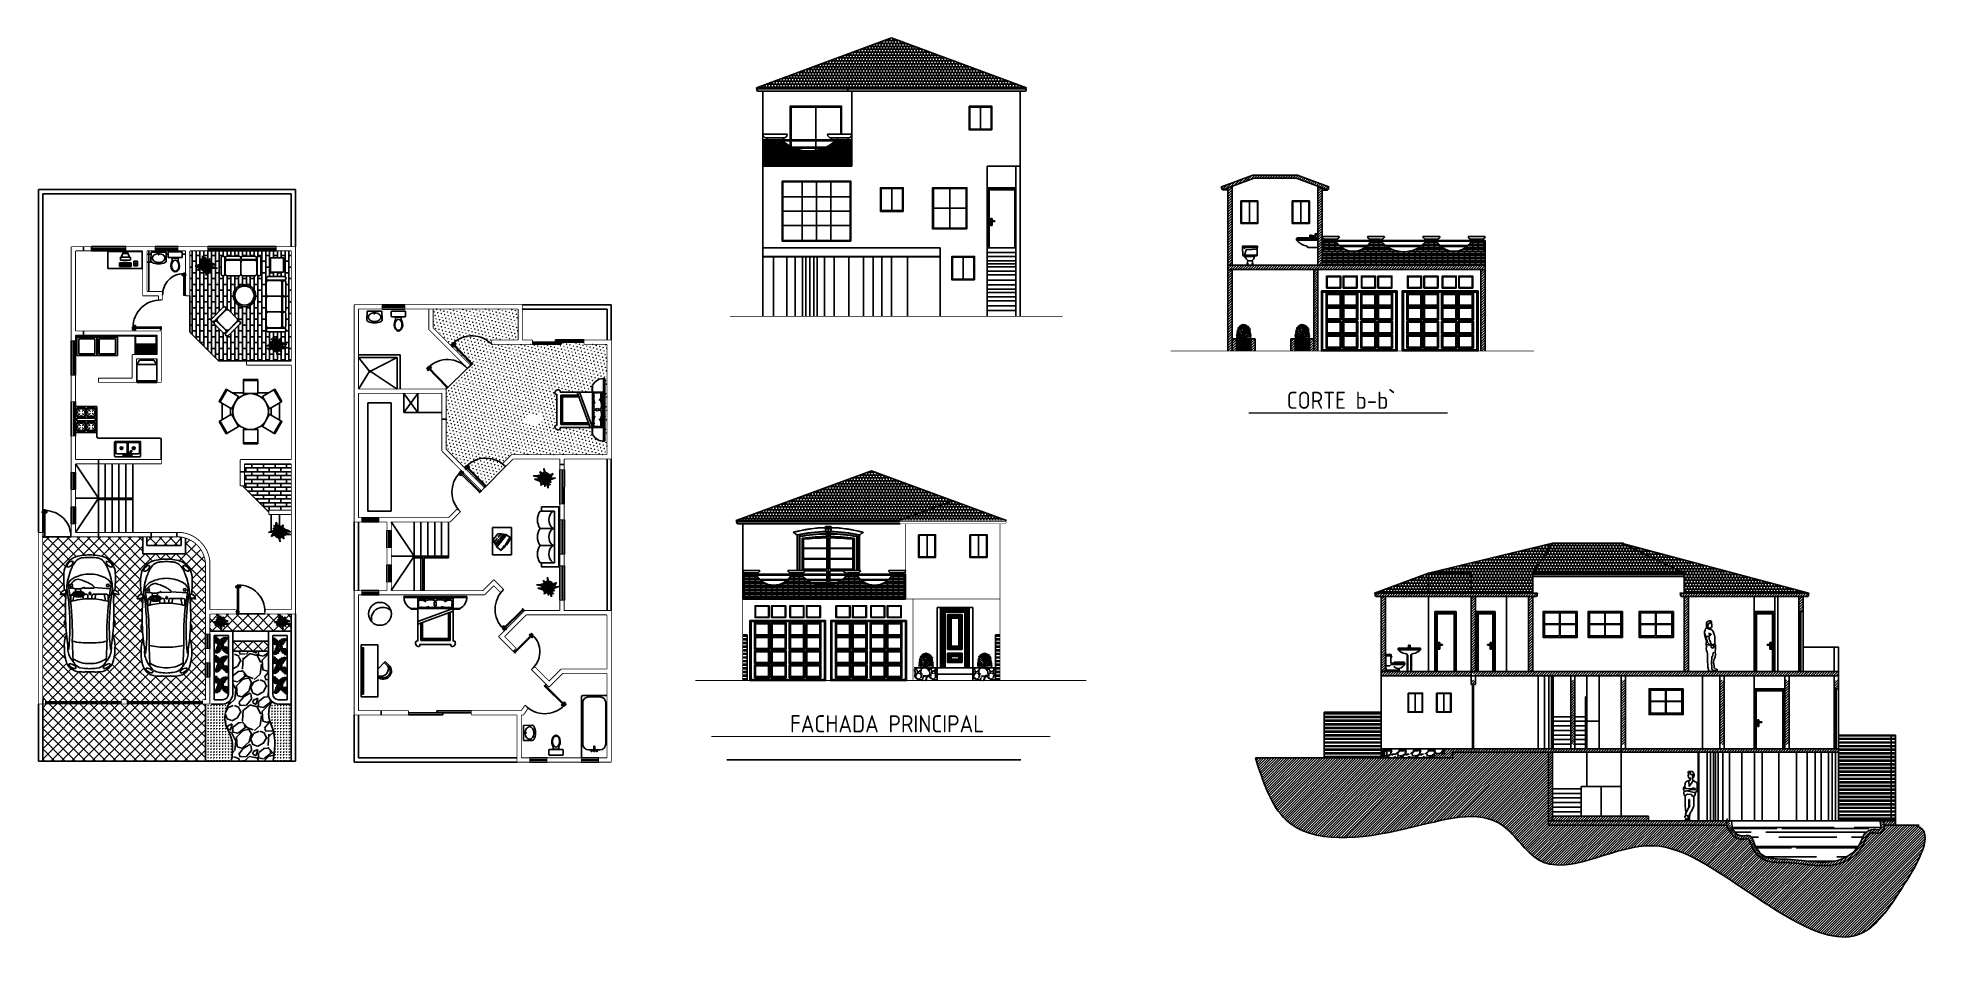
# Model space of a CAD drawing. Header units: millimetres. Extents: x -54.3 to 12.1, y 152.8 to 185.4.
import ezdxf
from ezdxf.enums import TextEntityAlignment as Align

# ---------------------------------------------------------------- set-up
doc = ezdxf.new("R2010")
doc.units = ezdxf.units.MM
doc.header["$LTSCALE"] = 2
doc.linetypes.add('SOLID-1', pattern=[10, 5, 5])
for name, color, linetype in [('ALFOMBRA', 101, 'Continuous'), ('AUTOS', 244, 'Continuous'), ('auxiliar', 8, 'Continuous'), ('AUXILIARES', 210, 'Continuous'), ('DUELA', 35, 'Continuous'), ('MUEBLES', 8, 'Continuous'), ('MUEBLES-1', 8, 'Continuous'), ('MUEBLES1', 3, 'Continuous'), ('MUROS', 30, 'Continuous'), ('NIVELES', 3, 'Continuous'), ('PISO EXTERIOR', 55, 'Continuous'), ('PISO INTERIOR', 41, 'Continuous'), ('PLANTAS', 80, 'Continuous'), ('PUERTAS', 47, 'Continuous'), ('SANITARIO', 4, 'Continuous'), ('teja', 22, 'Continuous'), ('TEXTO', 7, 'Continuous'), ('TITULO', 7, 'Continuous'), ('VENTANAS', 170, 'Continuous')]:
    doc.layers.add(name, color=color, linetype=linetype)
doc.styles.add('TITULOS', font='archquik.shx', dxfattribs={"width": 1.5, "height": 0.4})
pattern_1 = [(360, (-137.83295, 43.14494), (5e-17, 0.1016), []), (90, (-137.83295, 43.144944), (-0.0508, 0.1016), [0.1016, -0.1016])]
pattern_2 = [(45, (-179.66084, 34.430224), (-0.04490128, 0.04490128), [])]
pattern_3 = [(360, (-179.66084, 34.28022), (6e-17, 0.127), []), (360, (-179.66084, 34.2961), (6e-17, 0.127), []), (360, (-179.66084, 34.31197), (6e-17, 0.127), [])]
pattern_4 = [(45, (-179.66084, 34.280224), (-0.04490128, 0.04490128), [])]
pattern_5 = [(360, (-179.66084, 34.28022), (5e-17, 0.1016), []), (90, (-179.66084, 34.280224), (-0.0508, 0.1016), [0.1016, -0.1016])]
pattern_6 = [(45, (35.941997, 28.9332), (-0.04490128, 0.04490128), [])]

msp = doc.modelspace()

# ---------------------------------------------------------------- texts
at = {"layer": 'TEXTO', "style": 'TITULOS', "width": 1.03755}
for s, p in [('CORTE b-b`', (-8.699, 172.459)), ('FACHADA PRINCIPAL', (-24.585, 161.143))]:
    msp.add_text(s, height=0.6, dxfattribs=at).set_placement(p, align=Align.CENTER)

# ---------------------------------------------------------------- blocks, each defined once
blk = doc.blocks.new('w.c.')
at = {"linetype": 'Continuous'}
for p, q in [((0.213, 0.1), (0.29, 0.1)), ((0.213, 0.1), (0.213, -0.1)), ((0.213, -0.1), (0.286, -0.1))]:
    blk.add_line(p, q, dxfattribs=at)
blk.add_lwpolyline([(0, -0.23, 0.414214), (0.02, -0.25), (0.18, -0.25, 0.414214), (0.2, -0.23), (0.2, 0.23, 0.414214), (0.18, 0.25), (0.02, 0.25, 0.414214), (0, 0.23)], format="xyb", close=True, dxfattribs=at)
for centre, radius, start, end in [((0.281, 0.229), 0.13, 274.01365, 301.6805), ((0.282, -0.227), 0.127, 56.86967, 91.7768)]:
    blk.add_arc(centre, radius, start, end, dxfattribs=at)
blk.add_ellipse((0.482, 0), major_axis=(0.218, 0), ratio=0.686877, start_param=3.984849, end_param=8.508545, dxfattribs=at)
blk.add_open_spline([(0.675, 0), (0.675, 0.027), (0.66, 0.055), (0.592, 0.11), (0.523, 0.129), (0.392, 0.119), (0.333, 0.088), (0.28, 0.016), (0.282, -0.024), (0.342, -0.095), (0.404, -0.122), (0.536, -0.127), (0.603, -0.105), (0.663, -0.049), (0.675, -0.024), (0.675, 0)], degree=3, knots=[0, 0, 0, 0, 0.704265, 0.704265, 1.691887, 1.691887, 2.67951, 2.67951, 3.667132, 3.667132, 4.654754, 4.654754, 5.642376, 5.642376, 6.283185, 6.283185, 6.283185, 6.283185], dxfattribs=at)
blk = doc.blocks.new('LAVABO 3')
at = {"color": 0, "linetype": 'ByBlock', "lineweight": -2}
for p, q in [((0, -0.261), (0, 0.261)), ((0.307, -0.268), (0, -0.261))]:
    blk.add_line(p, q, dxfattribs=at)
blk.add_lwpolyline([(0.36, -0.236, 0.238549), (0.36, 0.236, 0.288834), (0.307, 0.268), (0, 0.261)], format="xyb", dxfattribs=at)
for points in [[(0, 0.261), (0, 0.261)], [(0.415, 0.029), (0.415, -0.029)], [(0, -0.261), (0, -0.261)]]:
    blk.add_lwpolyline(points, dxfattribs=at)
blk.add_lwpolyline([(0.211, 0.22, 0.134951), (0.156, 0.205, 0.106881), (0.103, 0.156, 0.082053), (0.071, 0.088, 0.070327), (0.058, 0.001, 0.070327), (0.071, -0.087, 0.082053), (0.103, -0.155, 0.106881), (0.156, -0.204, 0.134951), (0.211, -0.219, 0.134951), (0.267, -0.204, 0.106881), (0.319, -0.155, 0.082053), (0.352, -0.087, 0.070327), (0.364, 0.001, 0.070327), (0.352, 0.088, 0.082053), (0.319, 0.156, 0.106881), (0.267, 0.205, 0.134951)], format="xyb", close=True, dxfattribs=at)
blk.add_circle((0.087, 0.001), 0.0131, dxfattribs=at)
blk.add_arc((0.308, -0.209), 0.0582, 268.72364, 333.16579, dxfattribs=at)
blk = doc.blocks.new('antecomedor')
at = {"color": 0, "linetype": 'ByBlock', "lineweight": -2}
for p, q in [((-0.819, 0.761), (-1.069, 0.328)), ((0.25, 1.09), (-0.25, 1.09)), ((1.069, 0.328), (0.819, 0.761)), ((-1.069, -0.328), (-0.819, -0.761)), ((0.819, -0.761), (1.069, -0.328)), ((-0.25, -1.09), (0.25, -1.09))]:
    blk.add_line(p, q, dxfattribs=at)
for points in [[(-0.849, 0.779), (-1.099, 0.346), (-0.666, 0.096), (-0.416, 0.529)], [(0.25, 1.125), (-0.25, 1.125), (-0.25, 0.625), (0.25, 0.625)], [(1.099, 0.346), (0.849, 0.779), (0.416, 0.529), (0.666, 0.096)], [(-1.099, -0.346), (-0.849, -0.779), (-0.416, -0.529), (-0.666, -0.096)], [(-0.25, -1.125), (0.25, -1.125), (0.25, -0.625), (-0.25, -0.625)], [(0.849, -0.779), (1.099, -0.346), (0.666, -0.096), (0.416, -0.529)]]:
    blk.add_lwpolyline(points, close=True, dxfattribs=at)
blk.add_circle((0, 0), 0.625, dxfattribs=at)
blk = doc.blocks.new('COCINA')
for p, q in [((-0.443, 0.401), (-0.443, -0.349)), ((0.457, 0.401), (-0.443, 0.401)), ((-0.393, 0.331), (-0.393, 0.071)), ((-0.388, 0.345), (-0.274, 0.231)), ((-0.388, 0.057), (-0.274, 0.17)), ((-0.113, 0.351), (-0.373, 0.351)), ((-0.113, 0.051), (-0.373, 0.051)), ((-0.113, 0.001), (-0.373, 0.001)), ((-0.213, 0.231), (-0.099, 0.345)), ((-0.213, 0.17), (-0.099, 0.057)), ((-0.093, 0.331), (-0.093, 0.071)), ((-0.043, -0.279), (-0.043, 0.331)), ((-0.023, 0.351), (0.037, 0.351)), ((0.057, -0.279), (0.057, 0.331)), ((0.107, 0.331), (0.107, 0.071)), ((0.112, 0.345), (0.222, 0.234)), ((0.112, 0.057), (0.222, 0.166)), ((0.127, 0.351), (0.387, 0.351)), ((0.127, 0.051), (0.387, 0.051)), ((0.127, 0.001), (0.387, 0.001)), ((0.29, 0.234), (0.401, 0.345)), ((0.29, 0.166), (0.4, 0.055)), ((0.407, 0.331), (0.407, 0.071)), ((0.457, 0.401), (0.457, -0.349)), ((0.457, -0.349), (0.457, 0.401)), ((-0.443, -0.349), (0.457, -0.349)), ((-0.393, -0.279), (-0.393, -0.019)), ((-0.276, -0.116), (-0.388, -0.005)), ((-0.388, -0.293), (-0.276, -0.182)), ((-0.113, -0.299), (-0.373, -0.299)), ((-0.21, -0.116), (-0.099, -0.005)), ((-0.099, -0.293), (-0.21, -0.182)), ((-0.093, -0.279), (-0.093, -0.019)), ((-0.023, -0.299), (0.037, -0.299)), ((0.107, -0.279), (0.107, -0.019)), ((0.112, -0.005), (0.226, -0.119)), ((0.112, -0.293), (0.226, -0.18)), ((0.127, -0.299), (0.387, -0.299)), ((0.127, -0.299), (0.387, -0.299)), ((0.287, -0.119), (0.401, -0.005)), ((0.287, -0.18), (0.401, -0.293)), ((0.407, -0.279), (0.407, -0.019))]:
    blk.add_line(p, q)
at = {"const_width": 0.025}
for points in [[(-0.359, 0.201, 1), (-0.134, 0.201, 1)], [(0.372, 0.201, -1), (0.147, 0.201, -1)], [(-0.359, -0.149, -1), (-0.134, -0.149, -1)], [(0.372, -0.149, 1), (0.147, -0.149, 1)]]:
    blk.add_lwpolyline(points, format="xyb", close=True, dxfattribs=at)
for centre, start, end in [((-0.373, 0.331), 90, 180), ((-0.373, 0.071), 180, 270), ((-0.373, -0.019), 90, 180), ((-0.113, 0.331), 0, 90), ((-0.113, 0.071), 270, 0), ((-0.113, -0.019), 0, 90), ((-0.023, 0.331), 90, 180), ((0.037, 0.331), 0, 90), ((0.127, 0.331), 90, 180), ((0.127, 0.071), 180, 270), ((0.127, -0.019), 90, 180), ((0.387, 0.331), 0, 90), ((0.387, 0.071), 270, 0), ((0.387, -0.019), 0, 90), ((-0.373, -0.279), 180, 270), ((-0.113, -0.279), 270, 0), ((-0.023, -0.279), 180, 270), ((0.037, -0.279), 270, 0), ((0.127, -0.279), 180, 270), ((0.387, -0.279), 270, 0)]:
    blk.add_arc(centre, 0.02, start, end)
blk = doc.blocks.new('REFRI')
for p, q in [((-0.347, 0.271), (-0.247, 0.431)), ((-0.347, -0.349), (-0.347, 0.271)), ((-0.347, 0.271), (0.353, 0.271)), ((-0.247, 0.431), (0.253, 0.431)), ((0.353, 0.271), (0.253, 0.431)), ((0.353, 0.271), (0.353, -0.349)), ((0.353, -0.299), (-0.347, -0.299)), ((0.353, -0.349), (-0.347, -0.349))]:
    blk.add_line(p, q)
blk = doc.blocks.new('computadora')
at = {"color": 0, "linetype": 'ByBlock', "lineweight": -2}
for p, q in [((-0.144, -0.158), (-0.074, 0)), ((-0.074, 0), (0.074, 0)), ((0.144, -0.158), (0.074, 0)), ((-0.204, -0.354), (0.202, -0.354)), ((-0.204, -0.487), (-0.204, -0.354)), ((-0.204, -0.358), (0.202, -0.358)), ((0.202, -0.487), (-0.204, -0.487)), ((-0.2, -0.487), (-0.2, -0.358)), ((-0.194, -0.368), (-0.172, -0.368)), ((-0.194, -0.38), (-0.194, -0.368)), ((-0.172, -0.38), (-0.194, -0.38)), ((-0.194, -0.393), (-0.178, -0.393)), ((-0.194, -0.406), (-0.194, -0.393)), ((-0.178, -0.406), (-0.194, -0.406)), ((-0.194, -0.416), (-0.178, -0.416)), ((-0.194, -0.429), (-0.194, -0.416)), ((-0.178, -0.429), (-0.194, -0.429)), ((-0.194, -0.451), (-0.194, -0.439)), ((-0.194, -0.439), (-0.178, -0.439)), ((-0.178, -0.451), (-0.194, -0.451)), ((-0.194, -0.462), (-0.173, -0.462)), ((-0.194, -0.474), (-0.194, -0.462)), ((-0.173, -0.474), (-0.194, -0.474)), ((-0.178, -0.393), (-0.178, -0.406)), ((-0.178, -0.416), (-0.178, -0.429)), ((-0.178, -0.439), (-0.178, -0.451)), ((-0.173, -0.171), (-0.173, -0.256)), ((-0.173, -0.462), (-0.173, -0.474)), ((-0.172, -0.368), (-0.172, -0.38)), ((-0.169, -0.393), (-0.153, -0.393)), ((-0.169, -0.406), (-0.169, -0.393)), ((-0.153, -0.406), (-0.169, -0.406)), ((-0.169, -0.416), (-0.153, -0.416)), ((-0.169, -0.429), (-0.169, -0.416)), ((-0.153, -0.429), (-0.169, -0.429)), ((-0.169, -0.439), (-0.153, -0.439)), ((-0.169, -0.451), (-0.169, -0.439)), ((-0.153, -0.451), (-0.169, -0.451)), ((-0.169, -0.474), (-0.169, -0.462)), ((-0.169, -0.462), (-0.15, -0.462)), ((-0.15, -0.474), (-0.169, -0.474)), ((0.16, -0.158), (-0.16, -0.158)), ((-0.16, -0.268), (0.16, -0.268)), ((-0.153, -0.393), (-0.153, -0.406)), ((-0.153, -0.416), (-0.153, -0.429)), ((-0.153, -0.439), (-0.153, -0.451)), ((-0.15, -0.462), (-0.15, -0.474)), ((-0.143, -0.368), (-0.128, -0.368)), ((-0.143, -0.38), (-0.143, -0.368)), ((-0.128, -0.38), (-0.143, -0.38)), ((-0.143, -0.393), (-0.128, -0.393)), ((-0.143, -0.406), (-0.143, -0.393)), ((-0.128, -0.406), (-0.143, -0.406)), ((-0.143, -0.416), (-0.128, -0.416)), ((-0.143, -0.429), (-0.143, -0.416)), ((-0.128, -0.429), (-0.143, -0.429)), ((-0.143, -0.439), (-0.128, -0.439)), ((-0.143, -0.451), (-0.143, -0.439)), ((-0.128, -0.451), (-0.143, -0.451)), ((-0.143, -0.462), (-0.015, -0.462)), ((-0.143, -0.474), (-0.143, -0.462)), ((-0.015, -0.474), (-0.143, -0.474)), ((-0.128, -0.368), (-0.128, -0.38)), ((-0.128, -0.393), (-0.128, -0.406)), ((-0.128, -0.416), (-0.128, -0.429)), ((-0.128, -0.439), (-0.128, -0.451)), ((-0.118, -0.368), (-0.103, -0.368)), ((-0.118, -0.38), (-0.118, -0.368)), ((-0.103, -0.38), (-0.118, -0.38)), ((-0.118, -0.393), (-0.103, -0.393)), ((-0.118, -0.406), (-0.118, -0.393)), ((-0.103, -0.406), (-0.118, -0.406)), ((-0.118, -0.416), (-0.103, -0.416)), ((-0.118, -0.429), (-0.118, -0.416)), ((-0.103, -0.429), (-0.118, -0.429)), ((-0.118, -0.439), (-0.103, -0.439)), ((-0.118, -0.451), (-0.118, -0.439)), ((-0.103, -0.451), (-0.118, -0.451)), ((-0.103, -0.368), (-0.103, -0.38)), ((-0.103, -0.393), (-0.103, -0.406)), ((-0.103, -0.416), (-0.103, -0.429)), ((-0.103, -0.439), (-0.103, -0.451)), ((-0.093, -0.368), (-0.077, -0.368)), ((-0.093, -0.38), (-0.093, -0.368)), ((-0.077, -0.38), (-0.093, -0.38)), ((-0.093, -0.393), (-0.077, -0.393)), ((-0.093, -0.406), (-0.093, -0.393)), ((-0.077, -0.406), (-0.093, -0.406)), ((-0.093, -0.416), (-0.077, -0.416)), ((-0.093, -0.429), (-0.093, -0.416)), ((-0.077, -0.429), (-0.093, -0.429)), ((-0.093, -0.439), (-0.077, -0.439)), ((-0.093, -0.451), (-0.093, -0.439)), ((-0.077, -0.451), (-0.093, -0.451)), ((-0.077, -0.368), (-0.077, -0.38)), ((-0.077, -0.393), (-0.077, -0.406)), ((-0.077, -0.416), (-0.077, -0.429)), ((-0.077, -0.439), (-0.077, -0.451)), ((-0.067, -0.368), (-0.052, -0.368)), ((-0.067, -0.38), (-0.067, -0.368)), ((-0.052, -0.38), (-0.067, -0.38)), ((-0.067, -0.393), (-0.052, -0.393)), ((-0.067, -0.406), (-0.067, -0.393)), ((-0.052, -0.406), (-0.067, -0.406)), ((-0.067, -0.416), (-0.052, -0.416)), ((-0.067, -0.429), (-0.067, -0.416)), ((-0.052, -0.429), (-0.067, -0.429)), ((-0.067, -0.439), (-0.052, -0.439)), ((-0.067, -0.451), (-0.067, -0.439)), ((-0.052, -0.451), (-0.067, -0.451)), ((-0.063, -0.058), (-0.063, -0.015)), ((-0.054, -0.058), (-0.054, -0.015)), ((-0.052, -0.368), (-0.052, -0.38)), ((-0.052, -0.393), (-0.052, -0.406)), ((-0.052, -0.416), (-0.052, -0.429)), ((-0.052, -0.439), (-0.052, -0.451)), ((-0.046, -0.058), (-0.046, -0.015)), ((-0.042, -0.368), (-0.027, -0.368)), ((-0.042, -0.38), (-0.042, -0.368)), ((-0.027, -0.38), (-0.042, -0.38)), ((-0.042, -0.393), (-0.001, -0.393)), ((-0.042, -0.406), (-0.042, -0.393)), ((-0.001, -0.406), (-0.042, -0.406)), ((-0.042, -0.416), (-0.027, -0.416)), ((-0.042, -0.429), (-0.042, -0.416)), ((-0.027, -0.429), (-0.042, -0.429)), ((-0.042, -0.439), (-0.027, -0.439)), ((-0.042, -0.451), (-0.042, -0.439)), ((-0.027, -0.451), (-0.042, -0.451)), ((-0.037, -0.058), (-0.037, -0.015)), ((-0.028, -0.058), (-0.028, -0.015)), ((-0.027, -0.368), (-0.027, -0.38)), ((-0.027, -0.416), (-0.027, -0.429)), ((-0.027, -0.439), (-0.027, -0.451)), ((-0.019, -0.058), (-0.019, -0.015)), ((-0.017, -0.368), (-0.001, -0.368)), ((-0.017, -0.38), (-0.017, -0.368)), ((-0.001, -0.38), (-0.017, -0.38)), ((-0.017, -0.41), (0.004, -0.41)), ((-0.017, -0.429), (-0.017, -0.41)), ((0.024, -0.429), (-0.017, -0.429)), ((-0.017, -0.439), (0.024, -0.439)), ((-0.017, -0.451), (-0.017, -0.439)), ((0.024, -0.451), (-0.017, -0.451)), ((-0.015, -0.462), (-0.015, -0.474)), ((-0.012, -0.462), (0.003, -0.462)), ((-0.012, -0.474), (-0.012, -0.462)), ((0.003, -0.474), (-0.012, -0.474)), ((-0.011, -0.058), (-0.011, -0.015)), ((-0.002, -0.058), (-0.002, -0.015)), ((-0.001, -0.368), (-0.001, -0.38)), ((-0.001, -0.393), (-0.001, -0.406)), ((0.003, -0.462), (0.003, -0.474)), ((0.004, -0.393), (0.024, -0.393)), ((0.004, -0.41), (0.004, -0.393)), ((0.006, -0.474), (0.006, -0.462)), ((0.006, -0.462), (0.024, -0.462)), ((0.024, -0.474), (0.006, -0.474)), ((0.007, -0.058), (0.007, -0.015)), ((0.009, -0.38), (0.009, -0.368)), ((0.009, -0.368), (0.024, -0.368)), ((0.024, -0.38), (0.009, -0.38)), ((0.015, -0.058), (0.015, -0.015)), ((0.024, -0.058), (0.024, -0.015)), ((0.024, -0.368), (0.024, -0.38)), ((0.024, -0.393), (0.024, -0.429)), ((0.024, -0.439), (0.024, -0.451)), ((0.024, -0.462), (0.024, -0.474)), ((0.033, -0.058), (0.033, -0.015)), ((0.041, -0.058), (0.041, -0.015)), ((0.042, -0.368), (0.058, -0.368)), ((0.042, -0.38), (0.042, -0.368)), ((0.058, -0.38), (0.042, -0.38)), ((0.042, -0.393), (0.058, -0.393)), ((0.042, -0.406), (0.042, -0.393)), ((0.058, -0.406), (0.042, -0.406)), ((0.042, -0.416), (0.058, -0.416)), ((0.042, -0.429), (0.042, -0.416)), ((0.058, -0.429), (0.042, -0.429)), ((0.042, -0.474), (0.042, -0.462)), ((0.042, -0.462), (0.058, -0.462)), ((0.058, -0.474), (0.042, -0.474)), ((0.05, -0.058), (0.05, -0.015)), ((0.058, -0.368), (0.058, -0.38)), ((0.058, -0.393), (0.058, -0.406)), ((0.058, -0.416), (0.058, -0.429)), ((0.058, -0.462), (0.058, -0.474)), ((0.059, -0.058), (0.059, -0.015)), ((0.068, -0.368), (0.083, -0.368)), ((0.068, -0.38), (0.068, -0.368)), ((0.083, -0.38), (0.068, -0.38)), ((0.068, -0.406), (0.068, -0.393)), ((0.068, -0.393), (0.083, -0.393)), ((0.083, -0.406), (0.068, -0.406)), ((0.068, -0.429), (0.068, -0.416)), ((0.068, -0.416), (0.083, -0.416)), ((0.083, -0.429), (0.068, -0.429)), ((0.068, -0.451), (0.068, -0.439)), ((0.068, -0.439), (0.083, -0.439)), ((0.083, -0.451), (0.068, -0.451)), ((0.068, -0.474), (0.068, -0.462)), ((0.068, -0.462), (0.083, -0.462)), ((0.083, -0.474), (0.068, -0.474)), ((0.083, -0.368), (0.083, -0.38)), ((0.083, -0.393), (0.083, -0.406)), ((0.083, -0.416), (0.083, -0.429)), ((0.083, -0.439), (0.083, -0.451)), ((0.083, -0.462), (0.083, -0.474)), ((0.093, -0.38), (0.093, -0.368)), ((0.093, -0.368), (0.108, -0.368)), ((0.108, -0.38), (0.093, -0.38)), ((0.093, -0.393), (0.108, -0.393)), ((0.093, -0.406), (0.093, -0.393)), ((0.108, -0.406), (0.093, -0.406)), ((0.093, -0.416), (0.108, -0.416)), ((0.093, -0.429), (0.093, -0.416)), ((0.108, -0.429), (0.093, -0.429)), ((0.093, -0.462), (0.108, -0.462)), ((0.093, -0.474), (0.093, -0.462)), ((0.108, -0.474), (0.093, -0.474)), ((0.108, -0.368), (0.108, -0.38)), ((0.108, -0.393), (0.108, -0.406)), ((0.108, -0.416), (0.108, -0.429)), ((0.108, -0.462), (0.108, -0.474)), ((0.126, -0.382), (0.126, -0.366)), ((0.126, -0.366), (0.192, -0.366)), ((0.192, -0.382), (0.126, -0.382)), ((0.126, -0.393), (0.142, -0.393)), ((0.126, -0.406), (0.126, -0.393)), ((0.142, -0.406), (0.126, -0.406)), ((0.126, -0.416), (0.142, -0.416)), ((0.126, -0.429), (0.126, -0.416)), ((0.142, -0.429), (0.126, -0.429)), ((0.126, -0.451), (0.126, -0.439)), ((0.126, -0.439), (0.142, -0.439)), ((0.142, -0.451), (0.126, -0.451)), ((0.126, -0.474), (0.126, -0.462)), ((0.126, -0.462), (0.142, -0.462)), ((0.142, -0.474), (0.126, -0.474)), ((0.142, -0.393), (0.142, -0.406)), ((0.142, -0.416), (0.142, -0.429)), ((0.142, -0.439), (0.142, -0.451)), ((0.142, -0.462), (0.142, -0.474)), ((0.151, -0.393), (0.167, -0.393)), ((0.151, -0.406), (0.151, -0.393)), ((0.167, -0.406), (0.151, -0.406)), ((0.151, -0.416), (0.167, -0.416)), ((0.151, -0.429), (0.151, -0.416)), ((0.167, -0.429), (0.151, -0.429)), ((0.151, -0.439), (0.167, -0.439)), ((0.151, -0.451), (0.151, -0.439)), ((0.167, -0.451), (0.151, -0.451)), ((0.151, -0.474), (0.151, -0.462)), ((0.151, -0.462), (0.167, -0.462)), ((0.167, -0.474), (0.151, -0.474)), ((0.167, -0.393), (0.167, -0.406)), ((0.167, -0.416), (0.167, -0.429)), ((0.167, -0.439), (0.167, -0.451)), ((0.167, -0.462), (0.167, -0.474)), ((0.173, -0.256), (0.173, -0.171)), ((0.177, -0.393), (0.192, -0.393)), ((0.177, -0.406), (0.177, -0.393)), ((0.192, -0.406), (0.177, -0.406)), ((0.177, -0.416), (0.192, -0.416)), ((0.177, -0.429), (0.177, -0.416)), ((0.192, -0.429), (0.177, -0.429)), ((0.177, -0.474), (0.177, -0.439)), ((0.177, -0.439), (0.192, -0.439)), ((0.192, -0.474), (0.177, -0.474)), ((0.192, -0.366), (0.192, -0.382)), ((0.192, -0.393), (0.192, -0.406)), ((0.192, -0.416), (0.192, -0.429)), ((0.192, -0.439), (0.192, -0.474)), ((0.199, -0.487), (0.199, -0.358)), ((0.202, -0.354), (0.202, -0.487)), ((0.338, -0.381), (0.373, -0.381)), ((0.35, -0.381), (0.35, -0.361)), ((0.354, -0.361), (0.354, -0.36)), ((0.354, -0.36), (0.358, -0.36)), ((0.355, -0.358), (0.357, -0.358)), ((0.355, -0.36), (0.355, -0.358)), ((0.356, -0.361), (0.356, -0.357)), ((0.357, -0.36), (0.357, -0.358)), ((0.358, -0.361), (0.358, -0.36)), ((0.362, -0.381), (0.362, -0.361))]:
    blk.add_line(p, q, dxfattribs=at)
for points in [[(0.135, -0.373), (0.135, -0.375), (0.142, -0.375), (0.142, -0.373)], [(0.156, -0.373), (0.156, -0.375), (0.163, -0.375), (0.163, -0.373)], [(0.183, -0.373), (0.183, -0.375), (0.176, -0.375), (0.176, -0.373)]]:
    blk.add_lwpolyline(points, close=True, dxfattribs=at)
blk.add_lwpolyline([(0.293, -0.308), (0.293, -0.453, 0.414214), (0.301, -0.461), (0.413, -0.461, 0.414214), (0.421, -0.453), (0.421, -0.308, 0.414214), (0.413, -0.3), (0.301, -0.3, 0.414214)], format="xyb", close=True, dxfattribs=at)
for centre, radius, start, end in [((-0.16, -0.171), 0.0122, 90, 180), ((-0.16, -0.256), 0.0122, 180, 270), ((-0.002, 0.694), 0.974, 261.33014, 278.91633), ((0.16, -0.171), 0.0122, 0, 90), ((0.16, -0.256), 0.0122, 270, 0), ((0.406, -0.383), 0.0677, 164.59187, 205.80165), ((0.356, -0.395), 0.0336, 63.22664, 116.77336), ((0.356, -0.407), 0.012, 205.80165, 334.19835), ((0.306, -0.383), 0.0677, 334.19835, 15.40813)]:
    blk.add_arc(centre, radius, start, end, dxfattribs=at)
blk = doc.blocks.new('escritorio-compu')
at = {"color": 0, "linetype": 'ByBlock', "lineweight": -2}
blk.add_lwpolyline([(-0.6, -0.6), (0.6, -0.6), (0.6, 0), (-0.6, 0)], close=True, dxfattribs=at)
blk.add_blockref('computadora', (0.02, -0.041), dxfattribs=at)
blk = doc.blocks.new('LAVADET')
at = {"layer": 'MUEBLES', "linetype": 'Continuous'}
for p, q in [((-0.42, 0.386), (-0.42, -0.33)), ((0.4, 0.39), (-0.416, 0.39)), ((-0.4, 0.39), (0.416, 0.39)), ((0.4, 0.37), (-0.4, 0.37)), ((-0.4, 0.37), (0.4, 0.37)), ((-0.4, 0.37), (-0.4, -0.31)), ((-0.4, 0.02), (0.4, 0.02)), ((-0.4, 0), (0.4, 0)), ((-0.339, 0.37), (-0.339, 0.02)), ((-0.293, 0.37), (-0.293, 0.02)), ((-0.246, 0.37), (-0.246, 0.02)), ((-0.2, 0.37), (-0.2, 0.02)), ((-0.154, 0.37), (-0.154, 0.02)), ((-0.108, 0.37), (-0.108, 0.02)), ((-0.062, 0.37), (-0.062, 0.02)), ((-0.016, 0.37), (-0.016, 0.02)), ((0.031, 0.37), (0.031, 0.02)), ((0.077, 0.37), (0.077, 0.02)), ((0.123, 0.37), (0.123, 0.02)), ((0.169, 0.37), (0.169, 0.02)), ((0.215, 0.37), (0.215, 0.02)), ((0.261, 0.37), (0.261, 0.02)), ((0.308, 0.37), (0.308, 0.02)), ((0.354, 0.37), (0.354, 0.02)), ((0.4, 0.37), (0.4, -0.31)), ((0.42, 0.386), (0.42, -0.33)), ((-0.416, -0.334), (0.416, -0.334)), ((0.4, -0.334), (-0.416, -0.334)), ((0.4, -0.314), (-0.4, -0.314)), ((-0.396, -0.314), (0.396, -0.314))]:
    blk.add_line(p, q, dxfattribs=at)
for centre, start, end in [((0.416, 0.386), 0, 90), ((-0.416, -0.33), 180, 270), ((-0.396, -0.31), 180, 270), ((0.396, -0.31), 270, 0), ((0.416, -0.33), 270, 0)]:
    blk.add_arc(centre, 0.00403, start, end, dxfattribs=at)
blk = doc.blocks.new('TARGAT')
at = {"layer": 'MUEBLES-1', "linetype": 'Continuous'}
for p, q in [((-0.455, -0.2), (-0.455, 0.28)), ((-0.425, 0.31), (0.425, 0.31)), ((-0.415, -0.14), (-0.415, 0.16)), ((-0.365, 0.21), (-0.065, 0.21)), ((-0.165, 0.01), (-0.265, 0.01)), ((-0.215, 0.06), (-0.215, -0.04)), ((0.001, 0.284), (-0.161, 0.096)), ((-0.138, 0.077), (-0.161, 0.096)), ((-0.15, 0.29), (0.15, 0.29)), ((-0.15, 0.23), (-0.15, 0.29)), ((-0.15, 0.23), (-0.046, 0.23)), ((0.024, 0.265), (-0.138, 0.077)), ((-0.125, 0.26), (-0.075, 0.26)), ((-0.1, 0.23), (-0.1, 0.29)), ((-0.015, -0.14), (-0.015, 0.16)), ((-0.006, 0.23), (0.15, 0.23)), ((0, -0.23), (0, 0.23)), ((0.001, 0.284), (0.024, 0.265)), ((0.015, -0.14), (0.015, 0.16)), ((0.065, 0.21), (0.365, 0.21)), ((0.075, 0.26), (0.125, 0.26)), ((0.1, 0.23), (0.1, 0.29)), ((0.15, 0.23), (0.15, 0.29)), ((0.265, 0.01), (0.165, 0.01)), ((0.215, 0.06), (0.215, -0.04)), ((0.415, -0.14), (0.415, 0.16)), ((0.455, -0.2), (0.455, 0.28)), ((-0.425, -0.23), (0.425, -0.23)), ((-0.365, -0.19), (-0.065, -0.19)), ((0.065, -0.19), (0.365, -0.19))]:
    blk.add_line(p, q, dxfattribs=at)
for centre, radius in [((-0.215, 0.01), 0.05), ((-0.1, 0.259), 0.025), ((-0.1, 0.26), 0.000542), ((0.1, 0.26), 0.025), ((0.215, 0.01), 0.05)]:
    blk.add_circle(centre, radius, dxfattribs=at)
for centre, radius, start, end in [((-0.425, 0.28), 0.03, 90, 180), ((-0.365, 0.16), 0.05, 90, 180), ((-0.065, 0.16), 0.05, 87.50661, 90), ((-0.065, 0.16), 0.05, 0, 50.36094), ((0.065, 0.16), 0.05, 90, 180), ((0.365, 0.16), 0.05, 0, 90), ((0.425, 0.28), 0.03, 0, 90), ((-0.425, -0.2), 0.03, 180, 270), ((-0.365, -0.14), 0.05, 180, 270), ((-0.065, -0.14), 0.05, 270, 0), ((0.065, -0.14), 0.05, 180, 270), ((0.365, -0.14), 0.05, 270, 0), ((0.425, -0.2), 0.03, 270, 0)]:
    blk.add_arc(centre, radius, start, end, dxfattribs=at)
blk = doc.blocks.new('sillòn 3')
at = {"color": 0, "linetype": 'ByBlock', "lineweight": -2}
for p, q in [((-0.345, 0.689), (-0.755, 0.689)), ((0.205, 0.689), (-0.205, 0.689)), ((0.755, 0.689), (0.345, 0.689)), ((-0.967, 0.628), (-0.967, 0.057)), ((-0.847, 0.628), (-0.847, 0.057)), ((-0.825, 0.619), (-0.825, 0.209)), ((-0.765, 0.12), (-0.335, 0.12)), ((-0.765, 0), (-0.335, 0)), ((-0.755, 0.139), (-0.345, 0.139)), ((-0.275, 0.619), (-0.275, 0.209)), ((-0.275, 0.209), (-0.275, 0.619)), ((-0.215, 0.12), (0.215, 0.12)), ((-0.215, 0), (0.215, 0)), ((-0.205, 0.139), (0.205, 0.139)), ((0.275, 0.619), (0.275, 0.209)), ((0.275, 0.209), (0.275, 0.619)), ((0.335, 0.12), (0.765, 0.12)), ((0.335, 0), (0.765, 0)), ((0.345, 0.139), (0.755, 0.139)), ((0.825, 0.209), (0.825, 0.619)), ((0.825, 0.619), (0.825, 0.209)), ((0.843, 0.628), (0.843, 0.057)), ((0.963, 0.628), (0.963, 0.057))]:
    blk.add_line(p, q, dxfattribs=at)
for centre, radius, start, end in [((-0.907, 0.628), 0.06, 0, 180), ((-0.755, 0.619), 0.07, 90, 180), ((-0.345, 0.619), 0.07, 360, 90), ((-0.205, 0.619), 0.07, 90, 180), ((0.205, 0.619), 0.07, 360, 90), ((0.345, 0.619), 0.07, 90, 180), ((0.755, 0.619), 0.07, 360, 90), ((0.903, 0.628), 0.06, 0, 180), ((-0.907, 0.057), 0.06, 180, 0), ((-0.755, 0.209), 0.07, 180, 270), ((-0.765, 0.06), 0.06, 90, 270), ((-0.345, 0.209), 0.07, 270, 0), ((-0.335, 0.06), 0.06, 270, 90), ((-0.205, 0.209), 0.07, 180, 270), ((-0.215, 0.06), 0.06, 90, 270), ((0.205, 0.209), 0.07, 270, 0), ((0.215, 0.06), 0.06, 270, 90), ((0.345, 0.209), 0.07, 180, 270), ((0.335, 0.06), 0.06, 90, 270), ((0.755, 0.209), 0.07, 270, 0), ((0.765, 0.06), 0.06, 270, 90), ((0.903, 0.057), 0.06, 180, 0)]:
    blk.add_arc(centre, radius, start, end, dxfattribs=at)
blk = doc.blocks.new('sillòn 2')
at = {"color": 0, "linetype": 'ByBlock', "lineweight": -2}
for p, q in [((-0.345, 0.689), (-0.755, 0.689)), ((0.205, 0.689), (-0.205, 0.689)), ((-0.967, 0.628), (-0.967, 0.057)), ((-0.847, 0.628), (-0.847, 0.057)), ((-0.825, 0.209), (-0.825, 0.619)), ((-0.825, 0.619), (-0.825, 0.209)), ((-0.765, 0.12), (-0.335, 0.12)), ((-0.765, 0), (-0.335, 0)), ((-0.755, 0.139), (-0.345, 0.139)), ((-0.275, 0.209), (-0.275, 0.619)), ((-0.275, 0.619), (-0.275, 0.209)), ((-0.215, 0.12), (0.215, 0.12)), ((-0.215, 0), (0.215, 0)), ((-0.205, 0.139), (0.205, 0.139)), ((0.275, 0.619), (0.275, 0.209)), ((0.275, 0.209), (0.275, 0.619)), ((0.293, 0.628), (0.293, 0.057)), ((0.413, 0.628), (0.413, 0.057))]:
    blk.add_line(p, q, dxfattribs=at)
for centre, radius, start, end in [((-0.907, 0.628), 0.06, 0, 180), ((-0.755, 0.619), 0.07, 90, 180), ((-0.345, 0.619), 0.07, 360, 90), ((-0.205, 0.619), 0.07, 90, 180), ((0.205, 0.619), 0.07, 360, 90), ((0.353, 0.628), 0.06, 0, 180), ((-0.907, 0.057), 0.06, 180, 0), ((-0.755, 0.209), 0.07, 180, 270), ((-0.765, 0.06), 0.06, 90, 270), ((-0.345, 0.209), 0.07, 270, 0), ((-0.335, 0.06), 0.06, 270, 90), ((-0.205, 0.209), 0.07, 180, 270), ((-0.215, 0.06), 0.06, 90, 270), ((0.205, 0.209), 0.07, 270, 0), ((0.215, 0.06), 0.06, 270, 90), ((0.353, 0.057), 0.06, 180, 0)]:
    blk.add_arc(centre, radius, start, end, dxfattribs=at)
blk = doc.blocks.new('sillòn 1')
at = {"color": 0, "linetype": 'ByBlock', "lineweight": -2}
for p, q in [((0.205, 0.689), (-0.205, 0.689)), ((-0.414, 0.628), (-0.414, 0.057)), ((-0.294, 0.628), (-0.294, 0.057)), ((-0.275, 0.619), (-0.275, 0.209)), ((-0.275, 0.209), (-0.275, 0.619)), ((-0.215, 0.12), (0.215, 0.12)), ((-0.215, 0), (0.215, 0)), ((-0.205, 0.139), (0.205, 0.139)), ((0.275, 0.209), (0.275, 0.619)), ((0.275, 0.619), (0.275, 0.209)), ((0.293, 0.628), (0.293, 0.057)), ((0.413, 0.628), (0.413, 0.057))]:
    blk.add_line(p, q, dxfattribs=at)
for centre, radius, start, end in [((-0.354, 0.628), 0.06, 0, 180), ((-0.205, 0.619), 0.07, 90, 180), ((0.205, 0.619), 0.07, 360, 90), ((0.353, 0.628), 0.06, 0, 180), ((-0.354, 0.057), 0.06, 180, 0), ((-0.205, 0.209), 0.07, 180, 270), ((-0.215, 0.06), 0.06, 90, 270), ((0.205, 0.209), 0.07, 270, 0), ((0.215, 0.06), 0.06, 270, 90), ((0.353, 0.057), 0.06, 180, 0)]:
    blk.add_arc(centre, radius, start, end, dxfattribs=at)
blk = doc.blocks.new('maceta')
for p, q in [((-0.168, 0.052), (-0.378, -0.03)), ((-0.29, -0.012), (-0.169, 0.023)), ((-0.014, 0.006), (-0.221, 0.13)), ((-0.221, 0.13), (-0.148, 0.023)), ((-0.013, 0.008), (-0.204, 0.218)), ((-0.204, 0.218), (-0.035, 0.115)), ((-0.136, 0.05), (-0.179, 0.09)), ((-0.169, 0.023), (-0.121, 0.017)), ((-0.148, 0.023), (-0.015, 0.004)), ((-0.139, 0.092), (-0.135, 0.142)), ((-0.024, 0.013), (-0.139, 0.092)), ((-0.047, 0.018), (-0.136, 0.05)), ((-0.132, 0.174), (-0.119, 0.328)), ((-0.052, 0.1), (-0.124, 0.15)), ((-0.015, 0.001), (-0.123, -0.02)), ((-0.119, 0.328), (-0.048, 0.123)), ((-0.108, 0.232), (-0.097, 0.152)), ((-0.027, 0.034), (-0.052, 0.1)), ((-0.035, 0.115), (-0.009, 0.01)), ((-0.032, 0.113), (-0.009, 0.282)), ((-0.01, 0.212), (-0.025, 0.1)), ((-0.025, 0.1), (-0.009, 0.01)), ((0.031, 0.07), (-0.01, 0.212)), ((-0.009, 0.282), (0.006, 0.158)), ((0.114, 0.219), (-0.004, 0.009)), ((-0.001, 0.007), (0.058, 0.045)), ((0.059, 0.018), (0, 0.004)), ((0, 0), (0.138, -0.046)), ((0.179, 0.089), (0.006, 0.006)), ((0.05, 0.068), (0.017, 0.025)), ((0.025, 0.114), (0.024, 0.112)), ((0.134, 0.233), (0.025, 0.114)), ((0.096, -0.013), (0.034, 0.003)), ((0.079, 0.13), (0.05, 0.068)), ((0.058, 0.045), (0.114, 0.219)), ((0.079, 0.116), (0.059, 0.096)), ((0.226, -0.008), (0.059, 0.018)), ((0.068, 0.075), (0.114, 0.121)), ((0.1, 0.165), (0.079, 0.116)), ((0.107, 0.027), (0.186, 0.048)), ((0.11, 0.007), (0.354, 0.021)), ((0.114, 0.121), (0.134, 0.233)), ((0.354, 0.021), (0.179, 0.089)), ((0.186, 0.048), (0.27, 0.035)), ((-0.378, -0.03), (-0.031, -0.002)), ((-0.219, -0.06), (-0.293, -0.177)), ((-0.293, -0.177), (-0.069, -0.071)), ((-0.231, -0.127), (-0.147, -0.069)), ((-0.14, -0.038), (-0.219, -0.06)), ((-0.123, -0.02), (-0.178, -0.077)), ((-0.178, -0.077), (-0.069, -0.051)), ((-0.132, -0.051), (-0.101, -0.031)), ((-0.115, -0.16), (-0.05, -0.034)), ((-0.024, -0.059), (-0.115, -0.16)), ((-0.101, -0.031), (-0.067, -0.025)), ((-0.071, -0.101), (-0.03, -0.04)), ((-0.07, -0.229), (-0.009, -0.005)), ((0.033, -0.102), (-0.07, -0.229)), ((-0.069, -0.051), (-0.013, -0.003)), ((-0.039, -0.17), (-0.007, -0.105)), ((-0.028, -0.178), (0.025, -0.358)), ((-0.005, -0.223), (-0.015, -0.161)), ((-0.007, -0.105), (-0.002, -0.057)), ((-0.005, -0.005), (0.033, -0.102)), ((-0.003, -0.004), (0.051, -0.087)), ((0.217, -0.125), (-0.001, -0.001)), ((0.025, -0.358), (0.006, -0.136)), ((0.017, -0.123), (0.167, -0.248)), ((0.077, -0.074), (0.028, -0.031)), ((0.046, -0.104), (0.057, -0.122)), ((0.051, -0.087), (0.217, -0.125)), ((0.057, -0.122), (0.098, -0.159)), ((0.095, -0.103), (0.075, -0.083)), ((0.16, -0.101), (0.077, -0.074)), ((0.119, -0.112), (0.081, -0.078)), ((0.095, -0.058), (0.127, -0.08)), ((0.167, -0.248), (0.095, -0.103)), ((0.171, -0.012), (0.096, -0.013)), ((0.107, -0.027), (0.405, -0.097)), ((0.405, -0.097), (0.119, -0.112)), ((0.127, -0.08), (0.254, -0.082)), ((0.138, -0.046), (0.226, -0.008))]:
    blk.add_line(p, q)
blk.add_circle((-0.007, 0.002), 0.00774)
at = {"layer": 'MUEBLES'}
for radius, start, end in [(0.204, 154.16859, 165.89112), (0.184, 157.78394, 161.32272), (0.204, 131.1899, 146.8264), (0.184, 137.32542, 146.57843), (0.204, 95.44307, 109.2059), (0.184, 96.90338, 109.21627), (0.204, 65.85737, 89.11422), (0.184, 67.9358, 88.27383), (0.184, 59.11516, 59.45767), (0.184, 29.18399, 50.22066), (0.204, 28.85454, 53.37334), (0.184, 2.70915, 6.55376), (0.204, 1.55192, 6.23857), (0.204, 181.68292, 192.64499), (0.184, 181.36559, 192.31571), (0.204, 212.62095, 252.47448), (0.184, 213.42498, 252.21304), (0.204, 255.56589, 265.56906), (0.184, 258.44955, 263.18394), (0.184, 273.94211, 296.35906), (0.204, 274.03333, 298.81446), (0.184, 310.71582, 327.0887), (0.204, 309.30525, 331.05428), (0.184, 349.49494, 354.66745), (0.204, 349.22161, 357.67927)]:
    blk.add_arc((-0.002, -0.01), radius, start, end, dxfattribs=at)
blk = doc.blocks.new('A$C24DB07CB')
at = {"layer": 'NIVELES', "ltscale": 0.5}
blk.add_blockref('maceta', (0.378, 0.358), dxfattribs=at)
blk = doc.blocks.new('A$C0BB47299')
blk.add_blockref('A$C24DB07CB', (0, 0))
blk = doc.blocks.new('planta 1')
at = {"color": 0, "linetype": 'ByBlock', "lineweight": -2}
for p, q in [((-0.399, 0.172), (-0.403, 0.295)), ((-0.403, 0.295), (-0.371, 0.279)), ((-0.403, 0.295), (-0.35, 0.214)), ((-0.35, 0.16), (-0.399, 0.172)), ((-0.382, 0.177), (-0.35, 0.187)), ((-0.371, 0.279), (-0.317, 0.305)), ((-0.35, 0.214), (-0.243, 0.133)), ((-0.34, 0.074), (-0.35, 0.16)), ((-0.27, 0.079), (-0.34, 0.074)), ((-0.334, 0.219), (-0.328, 0.284)), ((-0.329, 0.096), (-0.27, 0.133)), ((-0.317, 0.305), (-0.307, 0.246)), ((-0.307, 0.246), (-0.215, 0.267)), ((-0.244, -0.001), (-0.27, 0.079)), ((-0.185, 0.009), (-0.244, -0.001)), ((-0.243, 0.133), (-0.115, 0.091)), ((-0.233, 0.02), (-0.158, 0.089)), ((-0.226, 0.245), (-0.232, 0.154)), ((-0.215, 0.267), (-0.183, 0.224)), ((-0.185, 0.009), (-0.099, 0.073)), ((-0.183, 0.224), (-0.087, 0.228)), ((-0.131, 0.116), (-0.151, 0.207)), ((-0.099, 0.073), (-0.093, 0.078)), ((-0.093, 0.078), (-0.027, 0.063)), ((-0.087, 0.228), (-0.088, 0.094)), ((-0.088, 0.094), (-0.012, 0.075)), ((-0.063, -0.067), (-0.02, 0.006)), ((-0.037, -0.056), (0, 0)), ((-0.027, 0.063), (-0.027, 0.063)), ((-0.027, 0.063), (-0.02, 0.006)), ((-0.012, 0.075), (-0.002, 0.019)), ((-0.002, 0.019), (0.037, 0.025)), ((0, 0), (0.04, -0.031)), ((0.054, 0.019), (0.017, 0.006)), ((0.017, 0.006), (0.044, -0.016)), ((0.037, 0.025), (0.116, 0.113)), ((0.132, 0.108), (0.054, 0.019)), ((0.098, 0.233), (0.115, 0.29)), ((0.098, 0.233), (0.118, 0.127)), ((0.115, 0.29), (0.199, 0.279)), ((0.116, 0.113), (0.118, 0.127)), ((0.13, 0.271), (0.159, 0.173)), ((0.252, 0.048), (0.132, 0.108)), ((0.235, 0.231), (0.137, 0.125)), ((0.266, 0.007), (0.151, -0.031)), ((0.171, 0.137), (0.262, 0.115)), ((0.199, 0.279), (0.225, 0.343)), ((0.225, 0.343), (0.307, 0.315)), ((0.355, 0.291), (0.235, 0.231)), ((0.24, 0.324), (0.247, 0.255)), ((0.329, 0.166), (0.25, 0.211)), ((0.291, 0.137), (0.252, 0.048)), ((0.266, 0.007), (0.325, -0.002)), ((0.343, 0.147), (0.291, 0.137)), ((0.307, 0.315), (0.338, 0.353)), ((0.336, 0.336), (0.331, 0.303)), ((0.338, 0.353), (0.451, 0.303)), ((0.365, 0.238), (0.343, 0.147)), ((0.353, 0.274), (0.408, 0.241)), ((0.451, 0.303), (0.355, 0.291)), ((0.423, 0.221), (0.365, 0.238)), ((0.451, 0.303), (0.422, 0.281)), ((0.422, 0.281), (0.423, 0.221)), ((-0.446, -0.321), (-0.418, -0.299)), ((-0.446, -0.321), (-0.35, -0.309)), ((-0.333, -0.371), (-0.446, -0.321)), ((-0.418, -0.299), (-0.418, -0.239)), ((-0.418, -0.239), (-0.36, -0.256)), ((-0.348, -0.292), (-0.403, -0.258)), ((-0.36, -0.256), (-0.339, -0.165)), ((-0.35, -0.309), (-0.23, -0.248)), ((-0.339, -0.165), (-0.286, -0.155)), ((-0.302, -0.332), (-0.333, -0.371)), ((-0.331, -0.354), (-0.326, -0.32)), ((-0.324, -0.184), (-0.245, -0.229)), ((-0.221, -0.361), (-0.302, -0.332)), ((-0.286, -0.155), (-0.248, -0.066)), ((-0.166, -0.155), (-0.257, -0.133)), ((-0.248, -0.066), (-0.128, -0.126)), ((-0.235, -0.342), (-0.242, -0.272)), ((-0.23, -0.248), (-0.132, -0.144)), ((-0.194, -0.296), (-0.221, -0.361)), ((-0.11, -0.308), (-0.194, -0.296)), ((-0.125, -0.289), (-0.154, -0.19)), ((-0.063, -0.067), (-0.128, -0.126)), ((-0.113, -0.145), (-0.112, -0.131)), ((-0.094, -0.25), (-0.113, -0.145)), ((-0.112, -0.131), (-0.037, -0.056)), ((-0.094, -0.25), (-0.11, -0.308)), ((0.04, -0.031), (0.147, -0.044)), ((0.044, -0.016), (0.151, -0.031)), ((0.105, -0.172), (0.147, -0.044)), ((0.198, -0.197), (0.105, -0.172)), ((0.283, -0.129), (0.159, -0.045)), ((0.181, -0.078), (0.172, -0.172)), ((0.186, -0.046), (0.303, -0.033)), ((0.215, -0.248), (0.198, -0.197)), ((0.308, -0.257), (0.215, -0.248)), ((0.232, -0.231), (0.266, -0.146)), ((0.359, -0.24), (0.283, -0.129)), ((0.3, -0.316), (0.308, -0.257)), ((0.359, -0.307), (0.3, -0.316)), ((0.376, -0.121), (0.308, -0.138)), ((0.342, -0.24), (0.317, -0.299)), ((0.325, -0.002), (0.325, -0.087)), ((0.325, -0.087), (0.393, -0.104)), ((0.385, -0.333), (0.359, -0.24)), ((0.385, -0.333), (0.359, -0.307)), ((0.401, -0.214), (0.368, -0.214)), ((0.393, -0.104), (0.376, -0.189)), ((0.376, -0.189), (0.418, -0.214)), ((0.418, -0.214), (0.385, -0.333))]:
    blk.add_line(p, q, dxfattribs=at)
for centre, radius, start, end in [((-0.013, 0.024), 0.144, 178.6147, 235.1169), ((-0.013, 0.024), 0.12, 168.1647, 238.6725), ((-0.014, 0.02), 0.147, 34.37569, 120.1028), ((-0.016, 0.015), 0.126, 33.82192, 124.9414), ((-0.021, 0.024), 0.127, 338.4094, 20.03007), ((-0.016, 0.023), 0.147, 341.2017, 26.09184), ((-0.015, 0.029), 0.148, 242.5812, 331.2714), ((-0.017, 0.031), 0.127, 247.3711, 327.472)]:
    blk.add_arc(centre, radius, start, end, dxfattribs=at)
blk = doc.blocks.new('A$C15EC6395')
at = {"layer": 'MUEBLES1', "ltscale": 0.5}
for p, q in [((0, 0.958), (0, 0)), ((0.662, 0.958), (0, 0.958)), ((0.508, 0.694), (0.175, 0.256)), ((0.205, 0.233), (0.538, 0.671)), ((0.538, 0.671), (0.357, 0.808)), ((0.662, 0), (0.662, 0.958)), ((0, 0), (0.662, 0)), ((0.024, 0.371), (0.205, 0.233)), ((0.522, 0.65), (0.221, 0.254)), ((0.331, 0.253), (0.26, 0.306)), ((0.344, 0.27), (0.274, 0.323)), ((0.357, 0.287), (0.287, 0.34)), ((0.37, 0.304), (0.3, 0.358)), ((0.383, 0.321), (0.313, 0.375)), ((0.396, 0.338), (0.326, 0.392)), ((0.409, 0.355), (0.339, 0.409)), ((0.422, 0.373), (0.352, 0.426)), ((0.415, 0.238), (0.375, 0.268)), ((0.462, 0.424), (0.391, 0.478)), ((0.431, 0.259), (0.391, 0.289)), ((0.475, 0.441), (0.404, 0.495)), ((0.447, 0.28), (0.406, 0.31)), ((0.488, 0.458), (0.417, 0.512)), ((0.463, 0.3), (0.422, 0.331)), ((0.501, 0.476), (0.43, 0.529)), ((0.478, 0.321), (0.438, 0.352)), ((0.514, 0.493), (0.443, 0.546)), ((0.527, 0.51), (0.457, 0.563)), ((0.54, 0.527), (0.47, 0.581)), ((0.481, 0.22), (0.624, 0.408)), ((0.553, 0.544), (0.483, 0.598)), ((0.526, 0.384), (0.486, 0.414)), ((0.542, 0.405), (0.502, 0.435)), ((0.558, 0.425), (0.518, 0.456)), ((0.574, 0.446), (0.533, 0.477)), ((0.59, 0.467), (0.549, 0.498))]:
    blk.add_line(p, q, dxfattribs=at)
for centre, radius, start, end in [((1.371, -0.309), 1.508, 132.19334, 153.20162), ((1.401, -0.332), 1.508, 132.19334, 153.20162), ((0.412, 0.712), 0.496, 247.29849, 277.97589), ((0.132, 0.344), 0.496, 7.41908, 38.09648)]:
    blk.add_arc(centre, radius, start, end, dxfattribs=at)
blk = doc.blocks.new('A$C26F76128')
at = {"rotation": 270}
blk.add_blockref('A$C15EC6395', (0, 0.662), dxfattribs=at)
blk = doc.blocks.new('Sillon3p')
for p, q in [((-0.32, 0.27), (0.18, 0.27)), ((-0.32, -0.33), (0.18, -0.33))]:
    blk.add_line(p, q)
blk.add_lwpolyline([(0.13, 0.87), (0.13, 1.02), (-0.47, 1.02), (-0.47, -1.08), (0.13, -1.08), (0.13, -0.93)])
blk.add_lwpolyline([(-0.32, -0.93), (0.18, -0.93, 0.333333), (0.18, -0.33, 0.333333), (0.18, 0.27, 0.333333), (0.18, 0.87), (-0.32, 0.87)], format="xyb", close=True)
blk.add_lwpolyline([(-0.27, -0.93, 0.5), (-0.27, -0.33, 0.5), (-0.27, 0.27, 0.5), (-0.27, 0.87)], format="xyb")
blk = doc.blocks.new('A$C2A0151CE')
at = {"layer": 'NIVELES', "ltscale": 0.5}
blk.add_blockref('Sillon3p', (0.47, 1.08), dxfattribs=at)
blk = doc.blocks.new('A$C03F75DDD')
at = {"rotation": 270}
blk.add_blockref('A$C2A0151CE', (0, 0.75), dxfattribs=at)
blk = doc.blocks.new('hombre 2')
at = {"color": 0, "linetype": 'ByBlock', "lineweight": -2}
for p, q in [((-0.173, 1.335), (-0.189, 1.276)), ((-0.117, 1.37), (-0.173, 1.335)), ((-0.006, 1.409), (-0.117, 1.37)), ((-0.088, 1.543), (-0.058, 1.609)), ((-0.086, 1.544), (-0.062, 1.537)), ((-0.062, 1.708), (-0.078, 1.68)), ((-0.078, 1.68), (-0.078, 1.653)), ((-0.078, 1.653), (-0.063, 1.636)), ((-0.07, 1.537), (-0.07, 1.483)), ((-0.07, 1.485), (-0.059, 1.477)), ((-0.069, 1.616), (-0.051, 1.665)), ((-0.061, 1.608), (-0.069, 1.614)), ((-0.037, 1.708), (-0.062, 1.708)), ((-0.041, 1.399), (-0.061, 1.322)), ((-0.029, 1.477), (-0.06, 1.477)), ((-0.051, 1.665), (0.003, 1.687)), ((-0.013, 1.714), (-0.037, 1.708)), ((0.025, 1.484), (-0.029, 1.477)), ((0.038, 1.594), (-0.021, 1.645)), ((-0.011, 1.677), (-0.02, 1.64)), ((-0.015, 1.477), (-0.006, 1.409)), ((0.012, 1.708), (-0.013, 1.714)), ((0.036, 1.714), (0.012, 1.708)), ((0.061, 1.708), (0.036, 1.714)), ((0.037, 1.307), (0.094, 1.398)), ((0.072, 1.613), (0.038, 1.594)), ((0.085, 1.694), (0.061, 1.708)), ((0.068, 1.561), (0.077, 1.586)), ((0.079, 1.483), (0.068, 1.561)), ((0.077, 1.586), (0.072, 1.613)), ((0.08, 1.483), (0.074, 1.459)), ((0.114, 1.509), (0.079, 1.483)), ((0.086, 1.694), (0.121, 1.63)), ((0.096, 1.398), (0.119, 1.38)), ((0.127, 1.591), (0.114, 1.509)), ((0.119, 1.38), (0.171, 1.347)), ((0.171, 1.347), (0.224, 1.322)), ((-0.198, 1.201), (-0.242, 1.136)), ((-0.242, 1.136), (-0.238, 1.063)), ((-0.221, 1.044), (-0.239, 1.065)), ((-0.215, 1.033), (-0.233, 0.959)), ((-0.233, 0.959), (-0.224, 0.874)), ((-0.209, 1.161), (-0.23, 1.119)), ((-0.23, 1.119), (-0.211, 1.094)), ((-0.224, 0.872), (-0.185, 0.869)), ((-0.146, 1.118), (-0.216, 1.1)), ((-0.181, 1.153), (-0.209, 1.161)), ((-0.189, 1.276), (-0.198, 1.201)), ((-0.185, 0.868), (-0.1, 0.918)), ((-0.18, 0.584), (-0.184, 0.87)), ((-0.151, 1.125), (-0.181, 1.153)), ((-0.163, 1.025), (0.073, 1.075)), ((0.052, 1.102), (-0.151, 1.116)), ((0.135, 0.975), (-0.126, 1.032)), ((-0.1, 0.918), (0.04, 0.91)), ((-0.061, 1.322), (-0.042, 1.246)), ((-0.036, 0.734), (-0.061, 0.728)), ((-0.058, 0.726), (-0.059, 0.456)), ((-0.042, 1.246), (-0.041, 1.185)), ((-0.041, 1.185), (-0.01, 1.244)), ((-0.038, 0.501), (-0.038, 0.732)), ((-0.01, 1.244), (0.037, 1.307)), ((0.04, 0.91), (0.068, 0.841)), ((0.048, 1.103), (0.077, 1.073)), ((0.052, 1.102), (0.087, 1.13)), ((0.069, 0.843), (0.115, 0.848)), ((0.073, 1.075), (0.144, 1.068)), ((0.087, 1.13), (0.1, 1.133)), ((0.12, 0.855), (0.115, 0.513)), ((0.192, 1.079), (0.144, 1.066)), ((0.16, 1.115), (0.192, 1.079)), ((0.168, 0.901), (0.178, 0.987)), ((0.241, 1.04), (0.19, 0.99)), ((0.224, 1.322), (0.238, 1.253)), ((0.238, 1.253), (0.239, 1.186)), ((0.239, 1.186), (0.24, 1.11)), ((0.24, 1.11), (0.241, 1.043)), ((-0.204, 0.109), (-0.192, 0.136)), ((-0.163, 0.07), (-0.204, 0.109)), ((-0.2, 0.006), (-0.198, -0.013)), ((-0.154, 0.193), (-0.197, 0.135)), ((-0.146, 0.032), (-0.194, 0.012)), ((-0.185, 0.501), (-0.18, 0.584)), ((-0.176, 0.426), (-0.185, 0.501)), ((-0.179, 0.208), (-0.038, 0.501)), ((-0.069, 0.132), (-0.179, 0.208)), ((-0.171, 0.358), (-0.176, 0.426)), ((-0.152, 0.264), (-0.171, 0.358)), ((-0.146, 0.07), (-0.163, 0.07)), ((-0.095, -0.003), (-0.146, 0.07)), ((-0.075, 0.136), (-0.075, 0.095)), ((-0.075, 0.095), (-0.06, 0.032)), ((0.104, 0.467), (-0.069, 0.132)), ((-0.06, 0.032), (0, 0)), ((-0.022, 0.217), (-0.044, 0.023)), ((-0.042, 0.49), (-0.012, 0.47)), ((0, 0), (0.001, -0.015)), ((-0.202, -0.01), (-0.098, -0.011)), ((0.001, -0.015), (-0.095, -0.003))]:
    blk.add_line(p, q, dxfattribs=at)
for centre, radius, start, end in [((0.132, 1.445), 0.06, 166.48763, 232.25649), ((0.068, 1.601), 0.06, 350.53768, 28.58129), ((-0.175, 1.083), 0.06, 220.92237, 282.18783), ((0.115, 1.075), 0.06, 41.96282, 104.40461), ((0.109, 0.908), 0.06, 275.69768, 353.66525), ((0.148, 1.033), 0.06, 257.62508, 314.52991), ((0.015, 0.513), 0.1, 332.71438, 0)]:
    blk.add_arc(centre, radius, start, end, dxfattribs=at)
blk = doc.blocks.new('w.c. lado')
for p, q in [((-0.2625, 0.55), (-0.2625, 0.6)), ((-0.2625, 0.6), (-0.0625, 0.6)), ((-0.0625, 0.55), (-0.2625, 0.55)), ((-0.25, 0.125), (-0.25, 0.55)), ((-0.1125, 0.2), (-0.25, 0.2)), ((-0.2375, 0), (-0.2375, 0.025)), ((-0.2375, 0.025), (0.2375, 0.025)), ((0.2375, 0), (-0.2375, 0)), ((-0.2125, 0.05), (-0.2125, 0.025)), ((0.2125, 0.05), (-0.2125, 0.05)), ((-0.0625, 0.25), (-0.1125, 0.2)), ((-0.075, 0.55), (-0.075, 0.3)), ((-0.075, 0.525), (-0.0375, 0.525)), ((-0.0375, 0.5), (-0.075, 0.5)), ((-0.075, 0.3), (0.4125, 0.3)), ((-0.0625, 0.6), (-0.0625, 0.55)), ((0.4125, 0.25), (-0.0625, 0.25)), ((-0.0375, 0.525), (-0.0375, 0.5)), ((0.0375, 0.325), (0.0375, 0.3)), ((0.4, 0.325), (0.0375, 0.325)), ((0.1875, 0.1125), (0.1875, 0.05)), ((0.2125, 0.05), (0.2125, 0.11344)), ((0.2125, 0.025), (0.2125, 0.05)), ((0.2375, 0.025), (0.2375, 0)), ((0.4, 0.3), (0.4, 0.325)), ((0.4125, 0.3), (0.4125, 0.25))]:
    blk.add_line(p, q)
for centre, radius, start, end in [((-0.16875, 0.11875), 0.08149, 175.6013, 237.5288), ((0.1875, 0.34489), 0.23272, 227.7453, 335.9381)]:
    blk.add_arc(centre, radius, start, end)
blk = doc.blocks.new('lavabo frente')
for p, q in [((-0.394, 0.814), (0.394, 0.814)), ((-0.394, 0.761), (-0.394, 0.814)), ((0.394, 0.801), (-0.394, 0.801)), ((0.394, 0.761), (-0.394, 0.761)), ((-0.066, 0.827), (0.066, 0.827)), ((-0.066, 0.814), (-0.066, 0.827)), ((0.026, 0.919), (-0.026, 0.919)), ((-0.026, 0.919), (-0.026, 0.827)), ((-0.026, 0.892), (0.026, 0.892)), ((-0.013, 0.879), (-0.026, 0.853)), ((-0.013, 0.853), (-0.026, 0.827)), ((-0.013, 0.906), (0.013, 0.906)), ((-0.013, 0.853), (-0.013, 0.879)), ((-0.013, 0.879), (0.013, 0.879)), ((0.013, 0.853), (-0.013, 0.853)), ((0.013, 0.879), (0.013, 0.853)), ((0.013, 0.879), (0.026, 0.853)), ((0.013, 0.853), (0.026, 0.827)), ((0.026, 0.827), (0.026, 0.919)), ((0.066, 0.827), (0.066, 0.814)), ((0.394, 0.814), (0.394, 0.761)), ((-0.079, 0), (-0.079, 0.607)), ((0.079, 0), (-0.079, 0)), ((-0.053, 0), (-0.053, 0.578)), ((0.053, 0), (0.053, 0.578)), ((0.079, 0), (0.079, 0.607))]:
    blk.add_line(p, q)
for centre, radius, start, end in [((-0.084, 1.047), 0.421, 222.7094, 261.77353), ((0.084, 1.047), 0.421, 278.2265, 317.29059), ((-0.144, 0.523), 0.107, 30.51024, 90), ((0.144, 0.523), 0.107, 90.00001, 149.48976)]:
    blk.add_arc(centre, radius, start, end)
blk = doc.blocks.new('w.c. frente')
for p, q in [((-0.121, 0.504), (-0.121, 0.525)), ((-0.114, 0.532), (0.298, 0.532)), ((-0.107, 0.277), (-0.114, 0.497)), ((0.298, 0.497), (-0.114, 0.497)), ((-0.107, 0.277), (0.291, 0.277)), ((0.014, 0.263), (-0.092, 0.263)), ((-0.016, 0.428), (-0.064, 0.277)), ((-0.037, 0.242), (-0.058, 0.242)), ((-0.058, 0.242), (-0.058, 0.221)), ((-0.058, 0.225), (-0.037, 0.225)), ((-0.058, 0.221), (-0.037, 0.221)), ((-0.038, 0.263), (-0.057, 0.263)), ((-0.054, 0.258), (-0.057, 0.263)), ((-0.054, 0.258), (-0.04, 0.258)), ((-0.054, 0.242), (-0.054, 0.258)), ((-0.04, 0.258), (-0.038, 0.263)), ((-0.04, 0.242), (-0.04, 0.258)), ((-0.037, 0.221), (-0.037, 0.242)), ((-0.028, 0.248), (0.014, 0.248)), ((0.297, 0.447), (-0.009, 0.433)), ((0, 0), (0.028, 0.135)), ((0.014, 0.248), (0.014, 0.263)), ((0.014, 0.263), (0.17, 0.263)), ((0.014, 0.248), (0.17, 0.248)), ((0.03, 0), (0.03, 0.06)), ((0.155, 0), (0.155, 0.06)), ((0.185, 0), (0.156, 0.135)), ((0.17, 0.263), (0.277, 0.263)), ((0.17, 0.248), (0.17, 0.263)), ((0.212, 0.248), (0.17, 0.248)), ((0.291, 0.277), (0.298, 0.497)), ((0.305, 0.504), (0.305, 0.525))]:
    blk.add_line(p, q)
blk.add_lwpolyline([(-0.069, 0.48), (-0.069, 0.47), (-0.059, 0.47), (-0.059, 0.48)], close=True)
for centre, radius, start, end in [((-0.114, 0.525), 0.0071, 90, 180), ((-0.114, 0.504), 0.0071, 180, 270), ((-0.093, 0.276), 0.0135, 176.9858, 273.0142), ((-0.028, 0.241), 0.0071, 90, 186.1017), ((0.111, 0.256), 0.147, 186.1017, 235.6868), ((-0.009, 0.426), 0.0071, 92.5448, 162.3499), ((0.092, 0.281), 0.16, 246.4391, 293.5609), ((0.073, 0.256), 0.147, 304.3132, 353.8983), ((0.212, 0.241), 0.0071, 353.8983, 90), ((0.278, 0.276), 0.0135, 266.9858, 3.0142), ((0.298, 0.525), 0.0071, 0, 90), ((0.298, 0.504), 0.0071, 270, 0)]:
    blk.add_arc(centre, radius, start, end)
blk = doc.blocks.new('lavabo lado')
for p, q in [((0, 0.337), (0.731, 0.337)), ((0, 0), (0, 0.337)), ((0.75, 0.319), (0, 0.319)), ((0.75, 0.262), (0, 0.262)), ((0.019, 0.356), (0.019, 0.487)), ((0.019, 0.487), (0.094, 0.487)), ((0.094, 0.45), (0.019, 0.45)), ((0.019, 0.337), (0.019, 0.356)), ((0.019, 0.356), (0.094, 0.356)), ((0.094, 0.487), (0.094, 0.356)), ((0.094, 0.394), (0.244, 0.431)), ((0.244, 0.394), (0.094, 0.356)), ((0.094, 0.356), (0.094, 0.337)), ((0.244, 0.431), (0.281, 0.431)), ((0.244, 0.394), (0.244, 0.375)), ((0.281, 0.394), (0.244, 0.394)), ((0.244, 0.375), (0.281, 0.375)), ((0.281, 0.431), (0.281, 0.394)), ((0.281, 0.375), (0.281, 0.394)), ((0.731, 0.337), (0.75, 0.319)), ((0.75, 0.319), (0.75, 0.262)), ((0.356, 0), (0, 0))]:
    blk.add_line(p, q)
for centre, radius, start, end in [((0.413, 0), 0.0562, 90.00001, 180.00001), ((0.229, 0.737), 0.705, 285.13281, 317.72635)]:
    blk.add_arc(centre, radius, start, end)

# ---------------------------------------------------------------- hatches: boundary and pattern name
at = {"layer": 'DUELA'}
h = msp.add_hatch(dxfattribs=at)
h.set_pattern_fill('AR-BRSTD', color=256, scale=0.002, angle=360, style=0)
h.set_pattern_definition([(360, (-162.43718, 30.71033), (7e-17, 0.1354836), []), (90, (-162.43718, 30.71033), (-0.2032, 0.1354836), [0.1354836, -0.1354836])])
h.paths.add_polyline_path([(-45.434, 170.535), (-47.072, 170.535), (-47.072, 169.766), (-47.147, 169.766), (-46.222, 168.841), (-46.222, 168.916), (-45.434, 168.916)])
at = {"layer": 'MUROS'}
h = msp.add_hatch(dxfattribs=at)
h.set_pattern_fill('AR-BRSTD', color=256, scale=0.0005, angle=360, style=0)
h.set_pattern_definition([(360, (-43.747102, 25.423578), (8e-18, 0.0338709), []), (90, (-43.7471, 25.42358), (-0.0508, 0.0338709), [0.0338709, -0.0338709])])
h.paths.add_polyline_path([(-28.274, 181.869), (-28.93, 181.869), (-28.93, 180.944), (-25.818, 180.944), (-25.818, 181.869), (-26.349, 181.869, -0.402899)])
h = msp.add_hatch(dxfattribs=at)
h.set_pattern_fill('ANSI31', color=256, scale=0.02, style=0)
h.set_pattern_definition(pattern_6)
h.paths.add_polyline_path([(-10.224, 180.637), (-11.78, 180.637), (-12.884, 180.229, 0.763528), (-12.868, 180.189, 0.321208), (-12.843, 180.116), (-11.738, 180.524), (-10.266, 180.524), (-9.354, 180.185), (-9.354, 180.114), (-9.167, 180.114, 0.327753), (-9.14, 180.188, -0.773366), (-9.138, 180.204, 0.475836), (-9.129, 180.229)])
h = msp.add_hatch(dxfattribs=at)
h.set_pattern_fill('ANSI31', color=256, scale=0.02, style=0)
h.set_pattern_definition(pattern_6)
h.paths.add_polyline_path([(-12.654, 177.485), (-12.504, 177.485), (-12.504, 180.242), (-12.654, 180.186)])
h.paths.add_polyline_path([(-9.504, 177.485), (-9.354, 177.485), (-9.354, 178.352), (-9.354, 178.484, -0.011232), (-9.354, 178.489), (-9.354, 178.489), (-9.354, 180.185), (-9.504, 180.241)])
h = msp.add_hatch(dxfattribs=at)
h.set_pattern_fill('AR-BRSTD', color=256, scale=0.00095, angle=360, style=0)
h.set_pattern_definition([(180, (99.09119, 61.0309), (-3e-17, 0.06435471), []), (90, (99.09119, 61.0309), (0.09652, 0.06435471), [0.06435471, -0.06435471])])
h.paths.add_polyline_path([(-5.692, 178.352), (-5.373, 178.352, 0.601611), (-4.11, 178.352), (-3.654, 178.352), (-3.654, 177.485), (-9.354, 177.485), (-9.354, 178.352), (-8.898, 178.352, 0.601611), (-7.635, 178.352), (-7.316, 178.352, 0.487605)])
h = msp.add_hatch(dxfattribs=at)
h.set_pattern_fill('ANSI31', color=256, scale=0.02, style=0)
h.set_pattern_definition(pattern_6)
h.paths.add_polyline_path([(-12.504, 177.335), (-12.654, 177.335), (-12.654, 174.485), (-12.504, 174.485)])
h = msp.add_hatch(dxfattribs=at)
h.set_pattern_fill('ANSI31', color=256, scale=0.02, style=0)
h.set_pattern_definition(pattern_6)
h.paths.add_polyline_path([(-9.504, 177.335), (-9.654, 177.335), (-9.654, 174.485), (-9.504, 174.485)])
h = msp.add_hatch(dxfattribs=at)
h.set_pattern_fill('ANSI31', color=256, scale=0.02, style=0)
h.set_pattern_definition(pattern_6)
h.paths.add_polyline_path([(-3.654, 177.335), (-3.804, 177.335), (-3.804, 174.485), (-3.654, 174.485)])
h = msp.add_hatch(dxfattribs=at)
h.set_pattern_fill('ANSI31', color=256, scale=0.02, style=0)
h.set_pattern_definition(pattern_6)
h.paths.add_polyline_path([(-12.504, 174.485), (-12.354, 174.485), (-12.354, 174.905), (-12.504, 174.905)])
h.paths.add_polyline_path([(-11.854, 174.485), (-11.704, 174.485), (-11.704, 174.905), (-11.854, 174.905)])
h.paths.add_polyline_path([(-10.304, 174.905), (-10.454, 174.905), (-10.454, 174.485), (-10.304, 174.485)])
h.paths.add_polyline_path([(-9.804, 174.485), (-9.654, 174.485), (-9.654, 174.905), (-9.804, 174.905)])
h = msp.add_hatch(dxfattribs=at)
h.set_pattern_fill('AR-BRSTD', color=256, scale=0.00095, angle=360, style=0)
h.set_pattern_definition([(360, (-132.37979, 49.35199), (3e-17, 0.06435471), []), (90, (-132.37979, 49.35199), (-0.09652, 0.06435471), [0.06435471, -0.06435471])])
h.paths.add_polyline_path([(-27.596, 166.673), (-27.915, 166.673, -0.601611), (-29.178, 166.673), (-29.635, 166.673), (-29.635, 165.806), (-23.935, 165.806), (-23.935, 166.673), (-24.391, 166.673, -0.601611), (-25.653, 166.673), (-25.973, 166.673, -0.487605)])
h = msp.add_hatch(dxfattribs=at)
h.set_pattern_fill('ANSI31', color=256, scale=0.02, angle=360, style=0)
h.set_pattern_definition(pattern_4)
h.paths.add_polyline_path([(-1.86, 165.899, 0.327753), (-1.833, 165.973, -0.725709), (-1.832, 165.989, 0.363301), (-1.818, 166.013), (-7.521, 166.013, 0.363301), (-7.507, 165.989, -0.725709), (-7.506, 165.973, 0.327753), (-7.479, 165.899)])
h = msp.add_hatch(dxfattribs=at)
h.set_pattern_fill('ANSI31', color=256, scale=0.02, angle=360, style=0)
h.set_pattern_definition(pattern_4)
h.paths.add_polyline_path([(-1.99, 165.899), (-2.14, 165.899), (-2.14, 163.269), (-1.99, 163.269)])
h.paths.add_polyline_path([(-3.992, 165.899), (-4.142, 165.899), (-4.142, 163.269), (-3.992, 163.269)])
h.paths.add_polyline_path([(-7.142, 165.899), (-7.292, 165.899), (-7.292, 163.269), (-7.142, 163.269)])
h = msp.add_hatch(dxfattribs=at)
h.set_pattern_fill('ANSI31', color=256, scale=0.02, angle=360, style=0)
h.set_pattern_definition(pattern_4)
h.paths.add_polyline_path([(3.921, 166.013), (3.163, 166.013, 0.363301), (3.177, 165.989, -0.725709), (3.178, 165.973, 0.327753), (3.205, 165.899), (3.96, 165.898), (7.634, 165.9, 0.327753), (7.661, 165.973, -0.725709), (7.662, 165.989, 0.363301), (7.676, 166.013)])
h = msp.add_hatch(dxfattribs=at)
h.set_pattern_fill('ANSI31', color=256, scale=0.02, angle=360, style=0)
h.set_pattern_definition(pattern_4)
h.paths.add_polyline_path([(7.324, 165.369), (7.474, 165.369), (7.474, 165.899), (7.324, 165.899)])
h.paths.add_polyline_path([(3.313, 163.269), (3.463, 163.269), (3.463, 165.899), (3.313, 165.899)])
h = msp.add_hatch(dxfattribs=at)
h.set_pattern_fill('PLAST', color=256, scale=0.02, angle=360, style=0)
h.set_pattern_definition([(360, (-137.78744, 43.22283), (6e-17, 0.127), []), (360, (-137.78744, 43.2387), (6e-17, 0.127), []), (360, (-137.78744, 43.25458), (6e-17, 0.127), [])])
h.paths.add_polyline_path([(-29.485, 164.556), (-29.635, 164.556), (-29.635, 162.956), (-29.485, 162.956)])
h = msp.add_hatch(dxfattribs=at)
h.set_pattern_fill('PLAST', color=256, scale=0.02, angle=360, style=0)
h.set_pattern_definition([(360, (-128.93744, 43.22283), (6e-17, 0.127), []), (360, (-128.93744, 43.2387), (6e-17, 0.127), []), (360, (-128.93744, 43.25458), (6e-17, 0.127), [])])
h.paths.add_polyline_path([(-20.635, 164.556), (-20.785, 164.556), (-20.785, 162.956), (-20.635, 162.956)])
h = msp.add_hatch(dxfattribs=at)
h.set_pattern_fill('ANSI31', color=256, scale=0.02, angle=360, style=0)
h.set_pattern_definition(pattern_2)
h.paths.add_polyline_path([(-3.992, 162.819), (-3.992, 162.969), (-4.142, 162.969), (-4.142, 162.819)])
h = msp.add_hatch(dxfattribs=at)
h.set_pattern_fill('ANSI31', color=256, scale=0.02, angle=360, style=0)
h.set_pattern_definition(pattern_2)
h.paths.add_polyline_path([(-0.511, 162.969), (-0.661, 162.969), (-0.661, 160.719), (-0.511, 160.719)])
h.paths.add_polyline_path([(1.258, 162.969), (1.108, 162.969), (1.108, 160.719), (1.258, 160.719)])
h.paths.add_polyline_path([(4.711, 162.969), (4.561, 162.969), (4.561, 160.719), (4.711, 160.719)])
h.paths.add_polyline_path([(6.989, 162.969), (6.839, 162.969), (6.839, 160.719), (6.989, 160.719)])
h.paths.add_polyline_path([(8.558, 162.669), (8.708, 162.669), (8.708, 162.969), (8.558, 162.969)])
h = msp.add_hatch(dxfattribs=at)
h.set_pattern_fill('PLAST', color=256, scale=0.02, angle=360, style=0)
h.set_pattern_definition(pattern_3)
h.paths.add_polyline_path([(-7.292, 161.849), (-9.292, 161.849), (-9.292, 160.249), (-7.292, 160.249)])
h = msp.add_hatch(dxfattribs=at)
h.set_pattern_fill('PLAST', color=256, scale=0.02, angle=360, style=0)
h.set_pattern_definition(pattern_3)
h.paths.add_polyline_path([(8.708, 161.049), (8.708, 158.049), (10.161, 158.049), (10.558, 158.049), (10.558, 161.049)])
h.paths.add_polyline_path([(10.708, 161.049), (10.558, 161.049), (10.558, 158.049), (10.708, 158.049)])
h = msp.add_hatch(dxfattribs=at)
h.set_pattern_fill('ANSI31', color=256, scale=0.02, angle=360, style=0)
h.set_pattern_definition(pattern_4)
h.paths.add_polyline_path([(-1.292, 160.449), (-1.442, 160.449), (-1.442, 158.049), (-1.292, 158.049)])
at = {"layer": 'PISO EXTERIOR'}
h = msp.add_hatch(dxfattribs=at)
h.set_pattern_fill('ANSI31', color=256, scale=0.02, style=0)
h.set_pattern_definition(pattern_6)
h.paths.add_polyline_path([(-3.654, 177.485), (-12.654, 177.485), (-12.654, 177.335), (-3.654, 177.335)])
h = msp.add_hatch(dxfattribs=at)
h.set_pattern_fill('EARTH', color=256, scale=0.01, style=0)
h.set_pattern_definition([(0, (35.941997, 28.9332), (0.0635, 0.0635), [0.0635, -0.0635]), (0, (35.941997, 28.957016), (0.0635, 0.0635), [0.0635, -0.0635]), (0, (35.941997, 28.98083), (0.0635, 0.0635), [0.0635, -0.0635]), (90, (35.949934, 28.988766), (-0.0635, 0.0635), [0.0635, -0.0635]), (90, (35.973747, 28.988766), (-0.0635, 0.0635), [0.0635, -0.0635]), (90, (35.99756, 28.988766), (-0.0635, 0.0635), [0.0635, -0.0635])])
h.paths.add_polyline_path([(-12.354, 174.905), (-12.354, 174.485), (-11.854, 174.485), (-11.854, 174.905)])
h.paths.add_polyline_path([(-10.304, 174.905), (-10.304, 174.485), (-9.804, 174.485), (-9.804, 174.905)])
h = msp.add_hatch(dxfattribs=at)
h.set_pattern_fill('GRAVEL', color=256, scale=0.05, angle=405, style=0)
h.set_pattern_definition([(273.0128, (-162.68863, 32.25494), (0.89802944, -15.26645144), [0.1708605, -16.91525]), (229.9697, (-162.67965, 32.084314), (9.878305503, 11.674344052), [0.2932025, -29.027]), (177.5104, (-162.868236, 31.85981), (18.85854097, -0.898041796), [0.206741, -20.46735]), (312.2737, (-162.99396, 31.28507), (-17.06248475, 18.858528175), [0.2670025, -26.4332]), (337.8337, (-162.814354, 31.087505), (-15.26645428, 6.286172664), [0.261817, -25.9199]), (42.2737, (-162.57189, 30.98872), (-18.858528175, -17.06248475), [0.2670025, -26.4332]), (82.6942, (-162.37432, 31.168327), (-2.694092217, -20.654588449), [0.353097, -34.95655]), (117.2553, (-162.32942, 31.518557), (-13.470377337, 26.042761055), [0.33336, -33.00265]), (166.4296, (-162.482085, 31.814906), (-18.858525973, 4.490112478), [0.2679065, -26.52275]), (220.2364, (-162.74251, 31.87777), (10.77629116, 8.98025679), [0.3058565, -14.98695]), (267.3974, (-162.976, 31.680202), (-0.898038788, -20.654576551), [0.395539, -39.1584]), (183.8141, (-162.09593, 32.16514), (-11.674320665, -0.8980299), [0.1350025, -13.3653]), (216.4692, (-162.23064, 32.156156), (13.470370886, 9.878259387), [0.256841, -25.4273]), (270, (-162.4372, 32.0035), (0.898025, -0.898025), [0.1796045, -1.616445]), (248.1986, (-162.60781, 32.0484), (2.6940841, 6.2862023), [0.0967205, -9.5753]), (336.8014, (-162.64373, 31.9586), (-3.5921048, 1.79605233), [0.136783, -6.7024]), (75.9638, (-162.518, 31.9047), (0.89802137, 4.49012662), [0.22216, -7.18315]), (206.5651, (-162.46412, 32.12023), (2.6940763, 0.8980278), [0.1606435, -3.85545]), (61.3895, (-163.164584, 31.437735), (6.286189843, 11.674332308), [0.225044, -22.2794]), (115.3462, (-163.05682, 31.6353), (6.286175325, -13.470360203), [0.1887995, -18.6911]), (338.1986, (-162.64373, 32.29984), (-6.2862023, 2.6940841), [0.19344, -9.4786]), (28.6105, (-162.464124, 32.228), (-11.674332308, -6.286189843), [0.225044, -22.2794]), (24.444, (-162.60781, 30.88096), (-6.28618268, -2.69408459), [0.2170175, -10.63385]), (339.7751, (-162.41024, 30.97076), (-14.368394743, 5.38815955), [0.181836, -18.0018]), (111.8014, (-161.73672, 31.4108), (-2.6940841, 6.2862023), [0.19344, -9.4786]), (62.354, (-161.808566, 31.5904), (-8.082236557, -15.266430618), [0.2128915, -21.0762]), (114.444, (-162.17676, 30.97076), (2.69408459, -6.28618268), [0.108509, -10.7424]), (146.3099, (-161.7906, 31.35691), (-4.49011212, 2.69406976), [0.0647575, -6.411]), (210.9638, (-161.8445, 31.39283), (3.5921028, 1.79605467), [0.261817, -4.974525]), (231.009, (-162.06899, 31.25813), (8.082219364, 9.878266394), [0.2426335, -24.0207]), (348.6901, (-162.4372, 31.8239), (-2.6940754, 0.8980236), [0.183162, -4.39589]), (38.1572, (-162.25758, 31.787965), (17.062500987, 13.470382451), [0.3197785, -31.658]), (105.9454, (-162.00613, 31.98553), (2.694070205, -9.87825839), [0.130754, -12.9447]), (135, (-162.042, 32.1113), (-1.796051, 1e-15), [0.0762, -1.1938]), (165.2564, (-162.11389, 31.26711), (9.87827095, -2.69408128), [0.1764335, -17.46695]), (93.0128, (-162.28452, 31.31201), (-0.89802944, 15.26645144), [0.3417215, -16.7444]), (45, (-162.3025, 31.6533), (1e-15, 1.796051), [0.3302, -0.9398]), (10.3048, (-162.06899, 31.88675), (-15.266420444, -2.69406068), [0.200805, -19.87965]), (299.0546, (-161.87143, 31.92267), (2.6940831, -4.4901389), [0.1849145, -9.06085]), (252.646, (-161.781625, 31.761024), (-8.082218868, -26.042742406), [0.3010725, -29.80625]), (220.4261, (-161.87143, 31.473656), (-12.572356913, -10.776314379), [0.3185145, -31.5329]), (220.4261, (-161.87143, 31.473656), (-12.572356913, -10.776314379), [0.3185145, -31.5329])])
edge = h.paths.add_edge_path()
edge.add_spline(control_points=[(-47.587, 162.238), (-47.69, 161.991), (-47.876, 161.545), (-47.423, 160.896), (-47.493, 160.412), (-47.533, 160.135)], knot_values=[0, 0, 0, 0, 0.745052, 1.349507, 2.162293, 2.162293, 2.162293, 2.162293], degree=3, periodic=0)
edge.add_line((-47.533, 160.135), (-46.073, 160.135))
edge.add_spline(control_points=[(-46.073, 160.135), (-46.02, 160.505), (-45.943, 161.051), (-46.294, 161.718), (-46.186, 162.063), (-46.132, 162.238)], knot_values=[0, 0, 0, 0, 1.090756, 1.607469, 2.133341, 2.133341, 2.133341, 2.133341], degree=3, periodic=0)
edge.add_arc((-45.884, 162.485), 0.35, 180, 225, ccw=False)
edge.add_line((-46.234, 162.485), (-46.234, 163.985))
edge.add_line((-46.234, 163.985), (-47.484, 163.985))
edge.add_line((-47.484, 163.985), (-47.484, 162.485))
edge.add_arc((-47.834, 162.485), 0.35, -45, 0, ccw=False)
h = msp.add_hatch(dxfattribs=at)
h.set_pattern_fill('GRAVEL', color=256, scale=0.02, angle=450, style=0)
h.set_pattern_definition([(318.0128, (-138.295438, 43.58859), (4.572005618, -4.064003453), [0.0683442, -6.7661]), (274.9697, (-138.244638, 43.54287), (-0.507996415, 6.0960098612), [0.117281, -11.6108]), (222.5104, (-138.234478, 43.42603), (5.5880054585, 5.0799963037), [0.0826964, -8.18694]), (357.2737, (-138.107478, 43.22791), (-10.1599967307, 0.507997794), [0.106801, -10.57328]), (22.8337, (-138.000798, 43.22283), (-6.096003466, -2.540007211), [0.1047268, -10.36796]), (87.2737, (-137.904278, 43.26347), (-0.507997794, -10.1599967307), [0.106801, -10.57328]), (127.6942, (-137.899198, 43.37015), (5.0799954714, -6.6040041722), [0.1412388, -13.98262]), (162.2553, (-137.985558, 43.48191), (-11.1760032412, 3.556007113), [0.133344, -13.20106]), (211.4296, (-138.112558, 43.52255), (-6.603992232, -4.064001047), [0.1071626, -10.6091]), (265.2364, (-138.203998, 43.46667), (0.507995233, 5.587995611), [0.1223426, -5.99478]), (312.3974, (-138.214158, 43.34475), (5.5879927301, -6.0960001834), [0.1582156, -15.66336]), (228.8141, (-138.1024, 43.73083), (-3.047995311, -3.555997735), [0.054001, -5.34612]), (261.4692, (-138.137958, 43.69019), (1.01600256, 6.603989919), [0.1027364, -10.17092]), (315, (-138.1532, 43.5886), (0.50799965, -4e-16), [0.0718418, -0.646578]), (293.1986, (-138.21416, 43.55303), (-1.016004455, 2.540008565), [0.0386882, -3.83012]), (21.8014, (-138.19892, 43.51747), (-1.52400098, -0.508000356), [0.0547132, -2.68096]), (120.9638, (-138.14812, 43.53779), (-1.01600079, 1.52399839), [0.088864, -2.87326]), (251.5651, (-138.19384, 43.61399), (0.50799924, 1.01600046), [0.0642574, -1.54218]), (106.3895, (-138.198918, 43.22283), (-1.52399683, 5.080002803), [0.0900176, -8.91176]), (160.3462, (-138.224318, 43.30919), (5.587992098, -2.031994338), [0.0755198, -7.47644]), (23.1986, (-138.29544, 43.61399), (-2.540008565, -1.016004455), [0.077376, -3.79144]), (73.6105, (-138.224318, 43.64447), (-1.52399683, -5.080002803), [0.0900176, -8.91176]), (69.444, (-137.88396, 43.22283), (-1.015998767, -2.540003153), [0.086807, -4.25354]), (24.7751, (-137.853478, 43.30411), (-5.587997405, -2.539994081), [0.0727344, -7.20072]), (156.8014, (-137.78744, 43.61907), (-2.540008565, 1.016004455), [0.077376, -3.79144]), (107.354, (-137.858558, 43.64955), (2.031996935, -6.6040003564), [0.0851566, -8.43048]), (159.444, (-137.78744, 43.37015), (2.540003153, -1.015998767), [0.0434036, -4.29696]), (191.3099, (-137.78744, 43.58859), (-2.03199349, -0.50799749), [0.025903, -2.5644]), (255.9638, (-137.81284, 43.58351), (0.50799912, 1.52400107), [0.1047268, -1.98981]), (276.009, (-137.838238, 43.48191), (-0.5079988137, 5.079992509), [0.0970534, -9.60828]), (33.6901, (-138.1024, 43.53779), (-1.01599902, -0.50800017), [0.0732648, -1.758356]), (83.1572, (-138.041438, 43.57843), (1.0160045503, 8.6360035713), [0.1279114, -12.6632]), (150.9454, (-138.0262, 43.70543), (3.555991522, -2.031995273), [0.0523016, -5.17788]), (180, (-138.0719, 43.73083), (-0.508, -0.508), [0.03048, -0.47752]), (210.2564, (-137.853478, 43.47175), (3.5559982065, 2.031995693), [0.0705734, -6.98678]), (138.0128, (-137.914438, 43.43619), (-4.572005618, 4.064003453), [0.1366886, -6.69776]), (90, (-138.01604, 43.52763), (-0.508, 0.508), [0.13208, -0.37592]), (55.3048, (-138.016038, 43.65971), (-3.556000338, -5.079991198), [0.080322, -7.95186]), (344.0546, (-137.97032, 43.72575), (2.03200484, -0.508001296), [0.0739658, -3.62434]), (297.646, (-137.899198, 43.70543), (5.080003195, -9.6519966098), [0.120429, -11.9225]), (265.4261, (-137.843318, 43.59875), (-0.5079975422, -6.604001521), [0.1274058, -12.61316]), (265.4261, (-137.843318, 43.59875), (-0.5079975422, -6.604001521), [0.1274058, -12.61316])])
h.paths.add_polyline_path([(-23.635, 163.406), (-23.635, 162.956), (-22.832, 162.956), (-22.832, 163.406)])
h.paths.add_polyline_path([(-20.785, 162.956), (-20.785, 163.406), (-21.585, 163.406), (-21.585, 162.956)])
h = msp.add_hatch(dxfattribs=at)
h.set_pattern_fill('ANSI31', color=256, scale=0.02, angle=360, style=0)
h.set_pattern_definition(pattern_4)
edge = h.paths.add_edge_path()
edge.add_spline(control_points=[(10.312, 157.899), (10.313, 157.888), (10.314, 157.877), (10.316, 157.84), (10.316, 157.814), (10.307, 157.757), (10.298, 157.725), (10.254, 157.663), (10.215, 157.638), (10.149, 157.617), (10.122, 157.616), (10.055, 157.617), (10.018, 157.623), (9.953, 157.629), (9.928, 157.629), (9.864, 157.621), (9.828, 157.607), (9.743, 157.553), (9.705, 157.505), (9.639, 157.368), (9.611, 157.28), (9.524, 157.11), (9.474, 157.038), (9.311, 156.854), (9.182, 156.757), (8.909, 156.608), (8.767, 156.557), (8.428, 156.482), (8.23, 156.475), (7.797, 156.494), (7.561, 156.527), (7.205, 156.566), (7.085, 156.578), (6.845, 156.591), (6.721, 156.59), (6.484, 156.601), (6.372, 156.61), (6.156, 156.661), (6.049, 156.705), (5.878, 156.838), (5.813, 156.918), (5.731, 157.049), (5.707, 157.095), (5.662, 157.191), (5.641, 157.242), (5.604, 157.337), (5.587, 157.377), (5.567, 157.408), (5.562, 157.412), (5.56, 157.414), (5.558, 157.415), (5.532, 157.42), (5.497, 157.419), (5.414, 157.412), (5.365, 157.405), (5.257, 157.407), (5.2, 157.419), (5.097, 157.468), (5.051, 157.504), (4.967, 157.593), (4.926, 157.647), (4.855, 157.763), (4.824, 157.824), (4.803, 157.89), (4.802, 157.895), (4.8, 157.899)], knot_values=[0.180781, 0.180781, 0.180781, 0.180781, 0.204522, 0.204522, 0.260997, 0.260997, 0.317471, 0.317471, 0.373946, 0.373946, 0.430421, 0.430421, 0.524182, 0.524182, 0.617944, 0.617944, 0.780984, 0.780984, 1.046048, 1.046048, 1.311111, 1.311111, 1.539607, 1.539607, 1.959497, 1.959497, 2.379388, 2.379388, 2.960521, 2.960521, 3.64931, 3.64931, 3.993705, 3.993705, 4.3381, 4.3381, 4.644399, 4.644399, 4.950698, 4.950698, 5.222026, 5.222026, 5.35769, 5.35769, 5.493355, 5.493355, 5.629019, 5.629019, 5.70159, 5.70159, 5.774161, 5.774161, 5.897182, 5.897182, 6.020203, 6.020203, 6.143223, 6.143223, 6.266244, 6.266244, 6.389265, 6.389265, 6.512286, 6.512286, 6.521021, 6.521021, 6.521021, 6.521021], degree=3, periodic=0)
edge.add_line((4.8, 157.899), (-1.442, 157.899))
edge.add_line((-1.442, 157.899), (-1.442, 160.449))
edge.add_line((-1.442, 160.449), (-4.792, 160.449))
edge.add_line((-4.792, 160.449), (-4.792, 160.249))
edge.add_line((-4.792, 160.249), (-5.442, 160.249))
edge.add_line((-5.442, 160.249), (-11.695, 160.249))
edge.add_spline(control_points=[(-11.695, 160.249), (-11.422, 159.41), (-10.672, 157.108), (-6.655, 157.544), (-3.268, 158.723), (-1.472, 155.638), (1.702, 157.782), (5.212, 156.018), (8.969, 152.83), (10.858, 155.507), (12.125, 157.657), (11.422, 157.892), (11.4, 157.899)], knot_values=[0, 0, 0, 0, 2.42327, 6.652283, 10.037445, 11.741749, 15.527861, 18.078483, 23.650629, 25.948106, 28.068616, 28.139007, 28.139007, 28.139007, 28.139007], degree=3, periodic=0)
edge.add_line((11.4, 157.899), (10.312, 157.899))
h = msp.add_hatch(dxfattribs=at)
h.set_pattern_fill('GRAVEL', color=256, scale=0.02, angle=360, style=0)
h.set_pattern_definition([(228.0128, (-179.29508, 34.788224), (-4.064003453, -4.572005618), [0.0683442, -6.7661]), (184.9697, (-179.3408, 34.737424), (6.0960098612, 0.507996415), [0.117281, -11.6108]), (132.5104, (-179.45764, 34.727264), (5.0799963037, -5.5880054585), [0.0826964, -8.18694]), (267.2737, (-179.65576, 34.600264), (0.5079977942, 10.1599967307), [0.106801, -10.57328]), (292.8337, (-179.66084, 34.493584), (-2.540007211, 6.096003466), [0.1047268, -10.36796]), (357.2737, (-179.6202, 34.397064), (-10.1599967307, 0.5079977942), [0.106801, -10.57328]), (37.6942, (-179.51352, 34.391984), (-6.6040041722, -5.0799954714), [0.1412388, -13.98262]), (72.2553, (-179.40176, 34.478344), (3.5560071131, 11.1760032412), [0.133344, -13.20106]), (121.4296, (-179.36112, 34.605344), (-4.064001047, 6.603992232), [0.1071626, -10.6091]), (175.2364, (-179.417, 34.696784), (5.587995611, -0.5079952325), [0.1223426, -5.99478]), (222.3974, (-179.538919, 34.706944), (-6.0960001834, -5.5879927301), [0.1582156, -15.66336]), (138.8141, (-179.15284, 34.595184), (-3.555997735, 3.047995311), [0.054001, -5.34612]), (171.4692, (-179.19348, 34.630744), (6.603989919, -1.01600256), [0.1027364, -10.17092]), (225, (-179.29508, 34.646), (-3e-16, -0.50799965), [0.0718418, -0.646578]), (203.1986, (-179.33064, 34.706944), (2.540008565, 1.016004455), [0.0386882, -3.83012]), (291.8014, (-179.3662, 34.6917), (-0.508000356, 1.52400098), [0.0547132, -2.68096]), (30.9638, (-179.34588, 34.6409), (1.52399839, 1.01600079), [0.088864, -2.87326]), (161.5651, (-179.26968, 34.68662), (1.01600046, -0.50799924), [0.0642574, -1.54218]), (16.3895, (-179.66084, 34.691704), (5.0800028028, 1.52399683), [0.0900176, -8.91176]), (70.3462, (-179.57448, 34.717104), (-2.031994338, -5.5879920977), [0.0755198, -7.47644]), (293.1986, (-179.26968, 34.788224), (-1.016004455, 2.540008565), [0.077376, -3.79144]), (343.6105, (-179.2392, 34.717104), (-5.0800028028, 1.52399683), [0.0900176, -8.91176]), (339.444, (-179.66084, 34.376744), (-2.540003153, 1.015998767), [0.086807, -4.25354]), (294.7751, (-179.57956, 34.346264), (-2.539994081, 5.587997405), [0.0727344, -7.20072]), (66.8014, (-179.2646, 34.280224), (1.016004455, 2.540008565), [0.077376, -3.79144]), (17.354, (-179.23412, 34.351344), (-6.6040003564, -2.031996935), [0.0851566, -8.43048]), (69.444, (-179.51352, 34.280224), (-1.015998767, -2.540003153), [0.0434036, -4.29696]), (101.3099, (-179.29508, 34.28022), (-0.507997493, 2.03199349), [0.025903, -2.5644]), (165.9638, (-179.30016, 34.30562), (1.52400107, -0.50799912), [0.1047268, -1.98981]), (186.009, (-179.40176, 34.331024), (5.079992509, 0.5079988137), [0.0970534, -9.60828]), (303.6901, (-179.34588, 34.59518), (-0.50800017, 1.01599902), [0.0732648, -1.758356]), (353.1572, (-179.30524, 34.534224), (8.6360035713, -1.0160045503), [0.1279114, -12.6632]), (60.9454, (-179.17824, 34.518984), (-2.031995273, -3.555991522), [0.0523016, -5.17788]), (90, (-179.15284, 34.5647), (-0.508, 0.508), [0.03048, -0.47752]), (120.2564, (-179.41192, 34.346264), (2.0319956934, -3.5559982065), [0.0705734, -6.98678]), (48.0128, (-179.44748, 34.407224), (4.064003453, 4.572005618), [0.1366886, -6.69776]), (360, (-179.35604, 34.5088), (0.508, 0.508), [0.13208, -0.37592]), (325.3048, (-179.22396, 34.508824), (-5.079991198, 3.556000338), [0.080322, -7.95186]), (254.0546, (-179.15792, 34.463104), (-0.508001296, -2.03200484), [0.0739658, -3.62434]), (207.646, (-179.17824, 34.391984), (-9.6519966098, -5.080003195), [0.120429, -11.9225]), (175.4261, (-179.28492, 34.336104), (-6.604001521, 0.5079975422), [0.1274058, -12.61316]), (175.4261, (-179.28492, 34.336104), (-6.604001521, 0.5079975422), [0.1274058, -12.61316])])
h.paths.add_polyline_path([(-7.292, 160.569), (-7.292, 160.249), (-5.442, 160.249), (-5.442, 160.409), (-5.092, 160.409), (-5.092, 160.569)])
h = msp.add_hatch(dxfattribs=at)
h.set_pattern_fill('ANSI31', color=256, scale=0.02, angle=360, style=0)
h.set_pattern_definition(pattern_4)
edge = h.paths.add_edge_path()
edge.add_line((10.708, 157.899), (10.708, 158.049))
edge.add_line((10.708, 158.049), (10.284, 158.049))
edge.add_spline(control_points=[(10.284, 158.049), (10.295, 158), (10.306, 157.95), (10.312, 157.899)], knot_values=[6.521021, 6.521021, 6.521021, 6.521021, 6.631059, 6.631059, 6.631059, 6.631059], degree=3, periodic=0)
edge.add_line((10.312, 157.899), (10.708, 157.899))
at = {"layer": 'PISO INTERIOR'}
h = msp.add_hatch(dxfattribs=at)
h.set_pattern_fill('ANSI31', color=256, scale=0.02, angle=360, style=0)
h.set_pattern_definition(pattern_4)
h.paths.add_polyline_path([(-4.142, 163.119), (-4.142, 163.121), (-4.142, 163.269), (-7.292, 163.269), (-7.292, 163.119)])
h = msp.add_hatch(dxfattribs=at)
h.set_pattern_fill('ANSI31', color=256, scale=0.02, angle=360, style=0)
h.set_pattern_definition(pattern_4)
edge = h.paths.add_edge_path()
edge.add_line((-4.142, 163.269), (8.708, 163.269))
edge.add_line((8.708, 163.119), (-3.992, 163.119))
h = msp.add_hatch(dxfattribs=at)
h.set_pattern_fill('ANSI31', color=256, scale=0.02, angle=360, style=0)
h.set_pattern_definition(pattern_4)
h.paths.add_polyline_path([(-5.092, 160.569), (8.708, 160.569), (8.708, 160.449), (-4.792, 160.449), (-4.792, 160.249), (-5.442, 160.249), (-5.442, 160.409), (-5.092, 160.409)])
h = msp.add_hatch(dxfattribs=at)
h.set_pattern_fill('ANSI31', color=256, scale=0.02, angle=360, style=0)
h.set_pattern_definition(pattern_4)
edge = h.paths.add_edge_path()
edge.add_spline(control_points=[(4.8, 157.899), (4.795, 157.919), (4.791, 157.939), (4.786, 157.986), (4.786, 158.014), (4.795, 158.047), (4.796, 158.048), (4.796, 158.049)], knot_values=[0.094664, 0.094664, 0.094664, 0.094664, 0.133308, 0.133308, 0.180687, 0.180687, 0.180781, 0.180781, 0.180781, 0.180781], degree=3, periodic=0)
edge.add_line((4.796, 158.049), (-1.442, 158.049))
edge.add_line((-1.442, 158.049), (-1.442, 157.899))
edge.add_line((-1.442, 157.899), (4.8, 157.899))
h.paths.add_polyline_path([(-1.292, 158.209), (-1.292, 158.049), (2.064, 158.049), (2.064, 158.209)])
edge = h.paths.add_edge_path()
edge.add_spline(control_points=[(10.161, 158.049), (10.191, 157.917), (10.243, 157.686), (9.876, 157.79), (9.578, 157.612), (9.451, 157.088), (8.518, 156.392), (7.322, 156.768), (6.076, 156.683), (5.777, 157.186), (5.646, 157.597), (5.302, 157.487), (5.043, 157.623), (4.827, 158.049), (4.966, 158.049)], knot_values=[0, 0, 0, 0, 0.300807, 0.524487, 0.871645, 1.253422, 2.071247, 3.989983, 4.861884, 5.416225, 5.659616, 5.98144, 6.234559, 6.650937, 6.650937, 6.650937, 6.650937], degree=3, periodic=0)
edge.add_line((4.966, 158.049), (4.796, 158.049))
edge.add_spline(control_points=[(4.796, 158.049), (4.796, 158.048), (4.795, 158.047), (4.786, 158.014), (4.786, 157.986), (4.791, 157.934), (4.797, 157.91), (4.824, 157.824), (4.855, 157.763), (4.926, 157.647), (4.967, 157.593), (5.051, 157.504), (5.097, 157.468), (5.2, 157.419), (5.257, 157.407), (5.365, 157.405), (5.414, 157.412), (5.497, 157.419), (5.532, 157.42), (5.558, 157.415), (5.56, 157.414), (5.562, 157.412), (5.567, 157.408), (5.587, 157.377), (5.604, 157.337), (5.641, 157.242), (5.662, 157.191), (5.707, 157.095), (5.731, 157.049), (5.813, 156.918), (5.878, 156.838), (6.049, 156.705), (6.156, 156.661), (6.372, 156.61), (6.484, 156.601), (6.721, 156.59), (6.845, 156.591), (7.085, 156.578), (7.205, 156.566), (7.561, 156.527), (7.797, 156.494), (8.23, 156.475), (8.428, 156.482), (8.767, 156.557), (8.909, 156.608), (9.182, 156.757), (9.311, 156.854), (9.474, 157.038), (9.524, 157.11), (9.611, 157.28), (9.639, 157.368), (9.705, 157.505), (9.743, 157.553), (9.828, 157.607), (9.864, 157.621), (9.928, 157.629), (9.953, 157.629), (10.018, 157.623), (10.055, 157.617), (10.122, 157.616), (10.149, 157.617), (10.215, 157.638), (10.254, 157.663), (10.298, 157.725), (10.307, 157.757), (10.316, 157.814), (10.316, 157.84), (10.311, 157.928), (10.298, 157.989), (10.284, 158.049)], knot_values=[0.094664, 0.094664, 0.094664, 0.094664, 0.094758, 0.094758, 0.142137, 0.142137, 0.189516, 0.189516, 0.312537, 0.312537, 0.435557, 0.435557, 0.558578, 0.558578, 0.681599, 0.681599, 0.80462, 0.80462, 0.927641, 0.927641, 1.000212, 1.000212, 1.072783, 1.072783, 1.208447, 1.208447, 1.344111, 1.344111, 1.479775, 1.479775, 1.751104, 1.751104, 2.057402, 2.057402, 2.363701, 2.363701, 2.708096, 2.708096, 3.052491, 3.052491, 3.741281, 3.741281, 4.322414, 4.322414, 4.742304, 4.742304, 5.162194, 5.162194, 5.39069, 5.39069, 5.655754, 5.655754, 5.920817, 5.920817, 6.083858, 6.083858, 6.177619, 6.177619, 6.271381, 6.271381, 6.327856, 6.327856, 6.38433, 6.38433, 6.440805, 6.440805, 6.49728, 6.49728, 6.631059, 6.631059, 6.631059, 6.631059], degree=3, periodic=0)
edge.add_line((10.284, 158.049), (10.161, 158.049))
at = {"layer": 'PLANTAS'}
h = msp.add_hatch(dxfattribs=at)
h.set_pattern_fill('GRASS', color=256, scale=0.004, angle=405, style=0)
h.set_pattern_definition([(135, (-162.437184, 30.710334), (-0.10159993, 6e-17), [0.01905, -0.124634]), (90, (-162.43718, 30.71033), (-0.1016, 7e-17), [0.01905, -0.08255]), (180, (-162.43718, 30.71033), (-7e-17, -0.1016), [0.01905, -0.08255])])
edge = h.paths.add_edge_path()
edge.add_spline(control_points=[(-47.533, 160.135), (-47.493, 160.412), (-47.423, 160.896), (-47.876, 161.545), (-47.69, 161.991), (-47.587, 162.238)], knot_values=[0, 0, 0, 0, 0.812786, 1.417241, 2.162293, 2.162293, 2.162293, 2.162293], degree=3, periodic=0)
edge.add_arc((-47.834, 162.485), 0.35, 630, 675, ccw=False)
edge.add_line((-47.834, 162.135), (-48.434, 162.135))
edge.add_line((-48.434, 162.135), (-48.434, 160.135))
edge.add_line((-48.434, 160.135), (-47.533, 160.135))
edge = h.paths.add_edge_path()
edge.add_line((-45.434, 162.135), (-45.884, 162.135))
edge.add_arc((-45.884, 162.485), 0.35, 585, 630, ccw=False)
edge.add_spline(control_points=[(-46.132, 162.238), (-46.186, 162.063), (-46.294, 161.718), (-45.943, 161.051), (-46.02, 160.505), (-46.073, 160.135)], knot_values=[0, 0, 0, 0, 0.525872, 1.042585, 2.133341, 2.133341, 2.133341, 2.133341], degree=3, periodic=0)
edge.add_line((-46.073, 160.135), (-45.434, 160.135))
edge.add_line((-45.434, 160.135), (-45.434, 162.135))
at = {"layer": 'teja'}
h = msp.add_hatch(dxfattribs=at)
h.set_pattern_fill('AR-B88', color=256, scale=0.0005, angle=360, style=0)
h.set_pattern_definition([(360, (-57.09873, 25.42358), (2e-17, 0.1016), []), (90, (-57.098726, 25.42358), (-0.0508, 0.1016), [0.1016, -0.1016])])
h.paths.add_polyline_path([(-29.159, 183.688, 0.003615), (-29.159, 183.687), (-23.456, 183.688), (-19.701, 183.688), (-24.43, 185.432)])
h = msp.add_hatch(dxfattribs=at)
h.set_pattern_fill('AR-B88', color=256, scale=0.0005, angle=360, style=0)
h.set_pattern_definition(pattern_1)
h.paths.add_polyline_path([(-24.16, 168.55), (-22.284, 169.243), (-25.135, 170.294), (-29.864, 168.55)])
h = msp.add_hatch(dxfattribs=at)
h.set_pattern_fill('AR-B88', color=256, scale=0.0005, angle=360, style=0)
h.set_pattern_definition(pattern_1)
h.paths.add_polyline_path([(-24.16, 168.55), (-20.405, 168.55), (-22.284, 169.243)])
h = msp.add_hatch(dxfattribs=at)
h.set_pattern_fill('AR-B88', color=256, scale=0.0005, angle=360, style=0)
h.set_pattern_definition(pattern_5)
h.paths.add_polyline_path([(3.312, 166.706), (1.199, 167.733), (1.108, 167.758), (-1.292, 167.758), (-1.99, 166.706)])
h.paths.add_polyline_path([(-1.99, 166.706), (-1.292, 167.758), (-5.642, 166.706), (-4.142, 166.706), (-4.142, 166.013), (-1.99, 166.013)])
h = msp.add_hatch(dxfattribs=at)
h.set_pattern_fill('AR-B88', color=256, scale=0.0005, angle=360, style=0)
h.set_pattern_definition(pattern_5)
h.paths.add_polyline_path([(1.199, 167.733), (3.313, 166.706), (3.312, 166.706), (3.313, 166.013), (3.921, 166.013), (7.676, 166.013)])
h = msp.add_hatch(dxfattribs=at)
h.set_pattern_fill('AR-B88', color=256, scale=0.0005, angle=360, style=0)
h.set_pattern_definition(pattern_5)
h.paths.add_polyline_path([(-7.521, 166.013), (-5.642, 166.013), (-5.642, 166.706)])
h = msp.add_hatch(dxfattribs=at)
h.set_pattern_fill('AR-B88', color=256, scale=0.0005, angle=360, style=0)
h.set_pattern_definition(pattern_5)
h.paths.add_polyline_path([(-4.142, 166.013), (-4.142, 166.706), (-5.642, 166.706), (-5.642, 166.013)])
at = {"layer": 'VENTANAS'}
h = msp.add_hatch(dxfattribs=at)
h.set_pattern_fill('AR-RROOF', color=256, scale=0.02, angle=360, style=0)
h.set_pattern_definition([(360, (-179.66084, 41.3199), (1.1176, 0.508), [7.62, -1.016, 2.54, -0.508]), (360, (-178.9852, 41.5739), (-0.508, 0.67564), [1.524, -0.16764, 3.048, -0.381]), (360, (-179.40684, 41.75172), (2.6416, 0.34036), [4.064, -0.7112, 2.032, -0.508])])
edge = h.paths.add_edge_path()
edge.add_spline(control_points=[(4.966, 158.049), (4.827, 158.049), (5.043, 157.623), (5.302, 157.487), (5.646, 157.597), (5.777, 157.186), (6.076, 156.683), (7.322, 156.768), (8.518, 156.392), (9.451, 157.088), (9.578, 157.612), (9.876, 157.79), (10.243, 157.686), (10.191, 157.917), (10.161, 158.049)], knot_values=[0, 0, 0, 0, 0.416378, 0.669497, 0.991321, 1.234713, 1.789053, 2.660954, 4.579691, 5.397515, 5.779292, 6.12645, 6.350131, 6.650937, 6.650937, 6.650937, 6.650937], degree=3, periodic=0)
edge.add_line((10.161, 158.049), (4.966, 158.049))

# ---------------------------------------------------------------- linework, layer by layer
for p, q in [((-28.927, 182.064), (-28.079, 182.064)), ((-26.665, 182.064), (-25.817, 182.064)), ((-25.818, 181.869), (-28.93, 181.869)), ((-28.209, 181.934), (-28.796, 181.934)), ((-26.381, 181.839), (-28.242, 181.839)), ((-26.716, 181.608), (-27.892, 181.608)), ((-26.801, 181.578), (-27.822, 181.578)), ((-25.948, 181.934), (-26.534, 181.934)), ((-8.761, 178.489), (-9.354, 178.489)), ((-9.354, 177.485), (-9.354, 178.352)), ((-9.354, 178.352), (-3.654, 178.352)), ((-9.263, 178.397), (-8.852, 178.397)), ((-8.882, 178.323), (-7.651, 178.323)), ((-8.76, 178.169), (-7.773, 178.169)), ((-8.728, 178.141), (-7.805, 178.141)), ((-7.179, 178.489), (-7.772, 178.489)), ((-7.681, 178.397), (-7.317, 178.397)), ((-7.635, 178.352), (-7.316, 178.352)), ((-7.293, 178.323), (-5.716, 178.323)), ((-7.132, 178.169), (-5.876, 178.169)), ((-7.093, 178.141), (-5.915, 178.141)), ((-5.236, 178.489), (-5.829, 178.489)), ((-5.738, 178.397), (-5.328, 178.397)), ((-5.692, 178.352), (-5.373, 178.352)), ((-5.357, 178.323), (-4.126, 178.323)), ((-5.235, 178.169), (-4.249, 178.169)), ((-5.203, 178.141), (-4.28, 178.141)), ((-3.654, 178.489), (-4.247, 178.489)), ((-4.156, 178.397), (-3.745, 178.397)), ((-50.85, 173.535), (-50.844, 173.535)), ((-50.844, 173.385), (-50.144, 173.385)), ((-41.501, 172.327), (-41.501, 173.002)), ((-41.501, 173.002), (-41.001, 172.327)), ((-41.001, 173.002), (-41.501, 172.327)), ((-41.001, 172.327), (-41.001, 173.002)), ((-40.164, 172.327), (-41.501, 172.327)), ((-49.984, 170.685), (-49.984, 170.685)), ((-29.635, 166.81), (-29.041, 166.81)), ((-28.052, 166.81), (-27.459, 166.81)), ((-26.11, 166.81), (-25.517, 166.81)), ((-24.527, 166.81), (-23.934, 166.81)), ((-23.935, 166.673), (-29.635, 166.673)), ((-29.635, 165.806), (-29.635, 166.673)), ((-29.133, 166.718), (-29.543, 166.718)), ((-27.931, 166.644), (-29.162, 166.644)), ((-28.054, 166.49), (-29.04, 166.49)), ((-28.085, 166.462), (-29.008, 166.462)), ((-27.551, 166.718), (-27.961, 166.718)), ((-27.596, 166.673), (-27.915, 166.673)), ((-25.996, 166.644), (-27.573, 166.644)), ((-26.157, 166.49), (-27.412, 166.49)), ((-26.196, 166.462), (-27.373, 166.462)), ((-25.653, 166.673), (-25.973, 166.673)), ((-25.608, 166.718), (-25.971, 166.718)), ((-24.407, 166.644), (-25.638, 166.644)), ((-24.529, 166.49), (-25.515, 166.49)), ((-24.561, 166.462), (-25.483, 166.462)), ((-24.026, 166.718), (-24.436, 166.718)), ((-23.935, 165.806), (-23.935, 166.673)), ((-45.434, 164.685), (-45.434, 164.685)), ((-45.434, 164.685), (-45.434, 164.685)), ((-45.884, 162.135), (-45.884, 162.135))]:
    msp.add_line(p, q)
at = {"color": 8, "linetype": 'Continuous'}
for p, q in [((-21.08, 180.194), (-20.08, 180.194)), ((-21.038, 180.151), (-20.08, 180.151)), ((-21.038, 178.094), (-21.038, 180.151)), ((-21.006, 180.12), (-20.112, 180.12)), ((-21.006, 178.094), (-21.006, 180.12)), ((-20.112, 180.12), (-20.112, 178.094)), ((-20.08, 180.151), (-20.08, 178.094)), ((-20.963, 178.878), (-20.963, 179.112)), ((-20.963, 179.112), (-20.91, 179.112)), ((-20.91, 178.878), (-20.963, 178.878)), ((-20.932, 179.038), (-20.815, 179.038)), ((-20.815, 179.016), (-20.932, 179.016)), ((-20.91, 179.112), (-20.91, 179.038)), ((-20.91, 179.016), (-20.91, 178.878)), ((-20.815, 179.038), (-20.815, 179.016)), ((-49.249, 177.16), (-49.219, 177.156)), ((-49.249, 177.121), (-49.249, 177.16)), ((-49.219, 177.125), (-49.249, 177.121)), ((-49.219, 177.156), (-49.219, 177.125)), ((-49.217, 177.152), (-49.203, 177.152)), ((-49.217, 177.129), (-49.217, 177.152)), ((-49.203, 177.129), (-49.217, 177.129)), ((-49.211, 177.189), (-49.211, 177.204)), ((-49.211, 177.204), (-49.134, 177.204)), ((-49.134, 177.189), (-49.211, 177.189)), ((-49.203, 177.152), (-49.203, 177.129)), ((-49.2, 176.454), (-49.199, 177.187)), ((-49.173, 177.189), (-49.157, 177.189)), ((-49.173, 177.181), (-49.173, 177.189)), ((-49.173, 177.187), (-49.173, 176.454)), ((-49.157, 177.181), (-49.173, 177.181)), ((-49.169, 177.152), (-49.169, 177.129)), ((-49.155, 177.152), (-49.169, 177.152)), ((-49.169, 177.129), (-49.155, 177.129)), ((-49.157, 177.189), (-49.157, 177.181)), ((-49.155, 177.129), (-49.155, 177.152)), ((-49.123, 177.16), (-49.153, 177.156)), ((-49.153, 177.156), (-49.153, 177.125)), ((-49.153, 177.125), (-49.123, 177.121)), ((-49.134, 177.204), (-49.134, 177.189)), ((-49.123, 177.121), (-49.123, 177.16)), ((-49.211, 176.451), (-49.134, 176.451)), ((-49.211, 176.435), (-49.211, 176.451)), ((-49.134, 176.435), (-49.211, 176.435)), ((-49.173, 176.454), (-49.2, 176.454)), ((-49.173, 176.458), (-49.157, 176.458)), ((-49.173, 176.451), (-49.173, 176.458)), ((-49.157, 176.451), (-49.173, 176.451)), ((-49.157, 176.458), (-49.157, 176.451)), ((-49.134, 176.451), (-49.134, 176.435)), ((-50.884, 175.376), (-50.934, 175.376)), ((-50.934, 175.376), (-50.929, 175.336)), ((-50.889, 175.336), (-50.884, 175.376)), ((-50.991, 175.326), (-50.991, 175.227)), ((-50.971, 175.326), (-50.991, 175.326)), ((-50.991, 175.227), (-50.971, 175.227)), ((-50.971, 175.227), (-50.971, 175.326)), ((-50.961, 175.277), (-50.971, 175.277)), ((-50.971, 175.277), (-50.971, 175.257)), ((-50.971, 175.257), (-50.961, 175.257)), ((-50.017, 175.311), (-50.969, 175.311)), ((-50.969, 175.276), (-50.017, 175.277)), ((-50.961, 175.257), (-50.961, 175.277)), ((-50.934, 175.211), (-50.929, 175.251)), ((-50.884, 175.211), (-50.934, 175.211)), ((-50.929, 175.336), (-50.889, 175.336)), ((-50.929, 175.251), (-50.889, 175.251)), ((-50.894, 175.334), (-50.924, 175.334)), ((-50.924, 175.334), (-50.924, 175.316)), ((-50.924, 175.316), (-50.894, 175.316)), ((-50.924, 175.254), (-50.924, 175.271)), ((-50.924, 175.271), (-50.894, 175.271)), ((-50.894, 175.254), (-50.924, 175.254)), ((-50.894, 175.316), (-50.894, 175.334)), ((-50.894, 175.271), (-50.894, 175.254)), ((-50.889, 175.251), (-50.884, 175.211)), ((-50.012, 175.277), (-50.022, 175.277)), ((-50.022, 175.277), (-50.022, 175.257)), ((-50.022, 175.257), (-50.012, 175.257)), ((-50.017, 175.277), (-50.017, 175.311)), ((-49.992, 175.326), (-50.012, 175.326)), ((-50.012, 175.326), (-50.012, 175.227)), ((-50.012, 175.257), (-50.012, 175.277)), ((-50.012, 175.227), (-49.992, 175.227)), ((-49.992, 175.227), (-49.992, 175.326)), ((-39.779, 174.771), (-39.851, 174.702)), ((-39.851, 174.702), (-39.837, 174.688)), ((-39.837, 174.688), (-39.765, 174.757)), ((-39.801, 174.722), (-39.815, 174.708)), ((-39.815, 174.708), (-39.808, 174.701)), ((-39.808, 174.701), (-39.794, 174.715)), ((-39.794, 174.715), (-39.801, 174.722)), ((-39.799, 174.72), (-39.139, 174.034)), ((-39.765, 174.757), (-39.779, 174.771)), ((-39.113, 174.059), (-39.774, 174.745)), ((-39.727, 174.728), (-39.739, 174.716)), ((-39.739, 174.716), (-39.718, 174.694)), ((-39.703, 174.765), (-39.728, 174.733)), ((-39.728, 174.733), (-39.701, 174.704)), ((-39.706, 174.706), (-39.727, 174.728)), ((-39.718, 174.694), (-39.706, 174.706)), ((-39.668, 174.728), (-39.703, 174.765)), ((-39.701, 174.704), (-39.668, 174.728)), ((-39.822, 174.65), (-39.79, 174.674)), ((-39.787, 174.614), (-39.822, 174.65)), ((-39.79, 174.674), (-39.762, 174.645)), ((-39.762, 174.645), (-39.787, 174.614)), ((-39.784, 174.672), (-39.772, 174.684)), ((-39.763, 174.651), (-39.784, 174.672)), ((-39.772, 174.684), (-39.751, 174.663)), ((-39.751, 174.663), (-39.763, 174.651)), ((-39.1, 174.066), (-39.17, 173.996)), ((-39.156, 173.981), (-39.086, 174.052)), ((-39.142, 174.038), (-39.156, 174.024)), ((-39.135, 174.031), (-39.142, 174.038)), ((-39.139, 174.034), (-39.114, 174.059)), ((-39.086, 174.052), (-39.1, 174.066)), ((-40.635, 173.942), (-40.707, 173.873)), ((-40.707, 173.873), (-40.693, 173.858)), ((-40.693, 173.858), (-40.621, 173.927)), ((-40.678, 173.82), (-40.646, 173.845)), ((-40.643, 173.784), (-40.678, 173.82)), ((-40.657, 173.893), (-40.672, 173.879)), ((-40.672, 173.879), (-40.665, 173.872)), ((-40.665, 173.872), (-40.65, 173.886)), ((-40.65, 173.886), (-40.657, 173.893)), ((-40.656, 173.891), (-39.995, 173.205)), ((-40.646, 173.845), (-40.618, 173.816)), ((-40.618, 173.816), (-40.643, 173.784)), ((-40.641, 173.843), (-40.628, 173.855)), ((-40.62, 173.821), (-40.641, 173.843)), ((-40.621, 173.927), (-40.635, 173.942)), ((-39.97, 173.229), (-40.63, 173.915)), ((-40.628, 173.855), (-40.607, 173.833)), ((-40.607, 173.833), (-40.62, 173.821)), ((-40.583, 173.898), (-40.596, 173.886)), ((-40.596, 173.886), (-40.575, 173.865)), ((-40.559, 173.935), (-40.585, 173.904)), ((-40.585, 173.904), (-40.557, 173.875)), ((-40.562, 173.877), (-40.583, 173.898)), ((-40.575, 173.865), (-40.562, 173.877)), ((-40.525, 173.899), (-40.559, 173.935)), ((-40.557, 173.875), (-40.525, 173.899)), ((-39.17, 173.996), (-39.156, 173.981)), ((-39.156, 174.024), (-39.149, 174.017)), ((-39.149, 174.017), (-39.135, 174.031)), ((-39.955, 173.236), (-40.027, 173.167)), ((-40.014, 173.152), (-39.942, 173.221)), ((-39.998, 173.208), (-40.013, 173.195)), ((-40.013, 173.195), (-40.006, 173.187)), ((-40.006, 173.187), (-39.991, 173.201)), ((-39.991, 173.201), (-39.998, 173.208)), ((-39.995, 173.205), (-39.97, 173.229)), ((-39.942, 173.221), (-39.955, 173.236)), ((-39.556, 170.232), (-39.486, 170.303)), ((-39.542, 170.218), (-39.556, 170.232)), ((-39.551, 170.157), (-39.519, 170.181)), ((-39.516, 170.121), (-39.551, 170.157)), ((-39.471, 170.289), (-39.542, 170.218)), ((-38.857, 169.553), (-39.53, 170.227)), ((-39.519, 170.181), (-39.491, 170.153)), ((-39.491, 170.153), (-39.516, 170.121)), ((-39.514, 170.179), (-39.501, 170.192)), ((-39.493, 170.158), (-39.514, 170.179)), ((-39.507, 170.254), (-39.493, 170.268)), ((-39.5, 170.246), (-39.507, 170.254)), ((-39.505, 170.252), (-38.832, 169.578)), ((-39.501, 170.192), (-39.48, 170.171)), ((-39.486, 170.261), (-39.5, 170.246)), ((-39.493, 170.268), (-39.486, 170.261)), ((-39.48, 170.171), (-39.493, 170.158)), ((-39.486, 170.303), (-39.471, 170.289)), ((-39.457, 170.236), (-39.47, 170.224)), ((-39.47, 170.224), (-39.448, 170.202)), ((-39.434, 170.273), (-39.459, 170.241)), ((-39.459, 170.241), (-39.431, 170.213)), ((-39.436, 170.215), (-39.457, 170.236)), ((-39.448, 170.202), (-39.436, 170.215)), ((-39.399, 170.238), (-39.434, 170.273)), ((-39.431, 170.213), (-39.399, 170.238)), ((-39.309, 170.479), (-39.38, 170.408)), ((-39.38, 170.408), (-39.366, 170.394)), ((-39.366, 170.394), (-39.295, 170.465)), ((-39.35, 170.357), (-39.318, 170.382)), ((-39.315, 170.321), (-39.35, 170.357)), ((-39.331, 170.429), (-39.345, 170.415)), ((-39.345, 170.415), (-39.338, 170.408)), ((-39.338, 170.408), (-39.324, 170.422)), ((-39.324, 170.422), (-39.331, 170.429)), ((-39.329, 170.427), (-38.655, 169.754)), ((-39.318, 170.382), (-39.29, 170.353)), ((-39.29, 170.353), (-39.315, 170.321)), ((-39.313, 170.38), (-39.301, 170.392)), ((-39.292, 170.359), (-39.313, 170.38)), ((-39.295, 170.465), (-39.309, 170.479)), ((-38.631, 169.779), (-39.304, 170.452)), ((-39.301, 170.392), (-39.28, 170.371)), ((-39.28, 170.371), (-39.292, 170.359)), ((-39.257, 170.436), (-39.269, 170.424)), ((-39.269, 170.424), (-39.248, 170.403)), ((-39.234, 170.473), (-39.258, 170.442)), ((-39.258, 170.442), (-39.23, 170.413)), ((-39.235, 170.415), (-39.257, 170.436)), ((-39.248, 170.403), (-39.235, 170.415)), ((-39.198, 170.438), (-39.234, 170.473)), ((-39.23, 170.413), (-39.198, 170.438)), ((-38.864, 169.539), (-38.793, 169.609)), ((-38.85, 169.525), (-38.864, 169.539)), ((-38.832, 169.578), (-38.857, 169.553)), ((-38.779, 169.595), (-38.85, 169.525)), ((-38.836, 169.581), (-38.822, 169.595)), ((-38.829, 169.574), (-38.836, 169.581)), ((-38.815, 169.588), (-38.829, 169.574)), ((-38.822, 169.595), (-38.815, 169.588)), ((-38.793, 169.609), (-38.779, 169.595)), ((-38.617, 169.786), (-38.687, 169.715)), ((-38.687, 169.715), (-38.673, 169.701)), ((-38.673, 169.701), (-38.602, 169.772)), ((-38.659, 169.758), (-38.673, 169.744)), ((-38.673, 169.744), (-38.666, 169.737)), ((-38.666, 169.737), (-38.652, 169.751)), ((-38.652, 169.751), (-38.659, 169.758)), ((-38.655, 169.754), (-38.631, 169.779)), ((-38.602, 169.772), (-38.617, 169.786)), ((-54.149, 168.867), (-54.111, 168.862)), ((-54.149, 168.82), (-54.149, 168.867)), ((-54.111, 168.825), (-54.149, 168.82)), ((-54.134, 168.922), (-54.134, 168.903)), ((-54.04, 168.922), (-54.134, 168.922)), ((-54.134, 168.903), (-54.04, 168.903)), ((-54.111, 168.862), (-54.111, 168.825)), ((-54.108, 168.858), (-54.092, 168.858)), ((-54.108, 168.829), (-54.108, 168.858)), ((-54.092, 168.829), (-54.108, 168.829)), ((-54.106, 168.903), (-54.106, 168.893)), ((-54.087, 168.903), (-54.106, 168.903)), ((-54.106, 168.893), (-54.087, 168.893)), ((-54.092, 168.858), (-54.092, 168.829)), ((-54.087, 168.893), (-54.087, 168.903)), ((-54.087, 168.9), (-54.087, 167.999)), ((-54.054, 167.999), (-54.054, 168.9)), ((-54.033, 168.858), (-54.049, 168.858)), ((-54.049, 168.858), (-54.049, 168.829)), ((-54.049, 168.829), (-54.033, 168.829)), ((-54.04, 168.903), (-54.04, 168.922)), ((-54.033, 168.829), (-54.033, 168.858)), ((-53.993, 168.867), (-54.03, 168.863)), ((-54.03, 168.863), (-54.03, 168.825)), ((-54.03, 168.825), (-53.993, 168.82)), ((-53.993, 168.82), (-53.993, 168.867)), ((-54.04, 167.995), (-54.134, 167.995)), ((-54.134, 167.995), (-54.134, 167.976)), ((-54.134, 167.976), (-54.04, 167.976)), ((-54.106, 168.004), (-54.106, 167.995)), ((-54.087, 168.004), (-54.106, 168.004)), ((-54.106, 167.995), (-54.087, 167.995)), ((-54.087, 167.995), (-54.087, 168.004)), ((-54.087, 167.999), (-54.054, 167.999)), ((-54.04, 167.976), (-54.04, 167.995)), ((-47.374, 166.258), (-47.335, 166.253)), ((-47.374, 166.21), (-47.374, 166.258)), ((-47.335, 166.215), (-47.374, 166.21)), ((-47.335, 166.253), (-47.335, 166.215)), ((-47.333, 166.248), (-47.316, 166.248)), ((-47.333, 166.219), (-47.333, 166.248)), ((-47.316, 166.219), (-47.333, 166.219)), ((-47.33, 166.294), (-47.33, 166.284)), ((-47.311, 166.294), (-47.33, 166.294)), ((-47.33, 166.284), (-47.311, 166.284)), ((-47.316, 166.248), (-47.316, 166.219)), ((-47.311, 166.284), (-47.311, 166.294)), ((-47.311, 166.292), (-47.311, 165.374)), ((-47.277, 165.374), (-47.278, 166.292)), ((-47.256, 166.248), (-47.273, 166.248)), ((-47.273, 166.248), (-47.273, 166.219)), ((-47.273, 166.219), (-47.256, 166.219)), ((-47.256, 166.219), (-47.256, 166.248)), ((-47.215, 166.258), (-47.254, 166.253)), ((-47.254, 166.253), (-47.254, 166.215)), ((-47.254, 166.215), (-47.215, 166.21)), ((-47.215, 166.21), (-47.215, 166.258)), ((-37.345, 165.446), (-38.018, 164.773)), ((-37.993, 164.748), (-37.32, 165.422)), ((-37.338, 165.475), (-37.352, 165.461)), ((-37.352, 165.461), (-37.281, 165.39)), ((-37.32, 165.422), (-37.345, 165.446)), ((-37.267, 165.404), (-37.338, 165.475)), ((-37.317, 165.425), (-37.324, 165.418)), ((-37.324, 165.418), (-37.31, 165.404)), ((-37.303, 165.411), (-37.317, 165.425)), ((-37.31, 165.404), (-37.303, 165.411)), ((-37.281, 165.39), (-37.267, 165.404)), ((-47.263, 165.37), (-47.359, 165.37)), ((-47.359, 165.37), (-47.359, 165.35)), ((-47.359, 165.35), (-47.263, 165.35)), ((-47.33, 165.379), (-47.33, 165.37)), ((-47.311, 165.379), (-47.33, 165.379)), ((-47.33, 165.37), (-47.311, 165.37)), ((-47.311, 165.37), (-47.311, 165.379)), ((-47.311, 165.374), (-47.277, 165.374)), ((-47.263, 165.35), (-47.263, 165.37)), ((-38.031, 164.782), (-38.045, 164.768)), ((-38.045, 164.768), (-37.974, 164.697)), ((-38.004, 164.879), (-38.039, 164.844)), ((-38.039, 164.844), (-38.008, 164.819)), ((-37.96, 164.711), (-38.031, 164.782)), ((-38.008, 164.819), (-37.979, 164.847)), ((-37.979, 164.847), (-38.004, 164.879)), ((-37.981, 164.842), (-38.002, 164.821)), ((-38.002, 164.821), (-37.99, 164.808)), ((-37.988, 164.754), (-37.995, 164.746)), ((-37.995, 164.746), (-37.981, 164.732)), ((-37.99, 164.808), (-37.969, 164.829)), ((-37.974, 164.739), (-37.988, 164.754)), ((-37.969, 164.829), (-37.981, 164.842)), ((-37.981, 164.732), (-37.974, 164.739)), ((-37.958, 164.776), (-37.937, 164.798)), ((-37.946, 164.764), (-37.958, 164.776)), ((-37.948, 164.759), (-37.919, 164.787)), ((-37.923, 164.727), (-37.948, 164.759)), ((-37.925, 164.785), (-37.946, 164.764)), ((-37.937, 164.798), (-37.925, 164.785)), ((-37.887, 164.762), (-37.923, 164.727)), ((-37.919, 164.787), (-37.887, 164.762)), ((-5.409, 165.369), (-4.67, 165.369)), ((-5.409, 163.269), (-5.409, 165.369)), ((-5.367, 165.327), (-4.712, 165.327)), ((-5.367, 163.269), (-5.367, 165.327)), ((-5.335, 165.295), (-4.744, 165.295)), ((-5.335, 163.269), (-5.335, 165.295)), ((-4.744, 165.295), (-4.744, 163.269)), ((-4.712, 165.327), (-4.712, 163.269)), ((-4.67, 165.369), (-4.67, 163.269)), ((-3.309, 165.369), (-3.992, 165.369)), ((-3.946, 165.327), (-3.946, 163.269)), ((-3.352, 165.327), (-3.946, 165.327)), ((-3.946, 165.327), (-3.946, 163.269)), ((-3.903, 165.295), (-3.903, 163.269)), ((-3.383, 165.295), (-3.903, 165.295)), ((-3.383, 163.269), (-3.383, 165.295)), ((-3.352, 163.269), (-3.352, 165.327)), ((-3.309, 163.269), (-3.309, 165.369)), ((6.48, 165.369), (5.758, 165.369)), ((5.758, 165.369), (5.758, 163.269)), ((5.804, 165.327), (5.804, 163.269)), ((6.438, 165.327), (5.804, 165.327)), ((5.804, 165.327), (5.804, 163.269)), ((6.406, 165.295), (5.847, 165.295)), ((5.847, 165.295), (5.847, 163.269)), ((6.406, 163.269), (6.406, 165.295)), ((6.438, 163.269), (6.438, 165.327)), ((6.48, 163.269), (6.48, 165.369)), ((-37.974, 164.697), (-37.96, 164.711)), ((-37.014, 164.57), (-37.62, 163.963)), ((-37.598, 163.941), (-36.992, 164.547)), ((-37.109, 164.557), (-37.078, 164.589)), ((-37.081, 164.535), (-37.109, 164.557)), ((-37.055, 164.56), (-37.081, 164.535)), ((-37.078, 164.589), (-37.055, 164.56)), ((-37.076, 164.536), (-37.057, 164.555)), ((-37.065, 164.525), (-37.076, 164.536)), ((-37.046, 164.544), (-37.065, 164.525)), ((-37.057, 164.555), (-37.046, 164.544)), ((-37.031, 164.615), (-37.044, 164.603)), ((-37.044, 164.603), (-36.98, 164.539)), ((-37.017, 164.515), (-37.036, 164.496)), ((-37.036, 164.496), (-37.025, 164.485)), ((-36.968, 164.552), (-37.031, 164.615)), ((-37.025, 164.584), (-37.031, 164.577)), ((-37.031, 164.577), (-37.019, 164.565)), ((-37.001, 164.506), (-37.027, 164.48)), ((-37.027, 164.48), (-37.004, 164.452)), ((-37.012, 164.571), (-37.025, 164.584)), ((-37.025, 164.485), (-37.006, 164.504)), ((-37.019, 164.565), (-37.012, 164.571)), ((-37.006, 164.504), (-37.017, 164.515)), ((-37.004, 164.452), (-36.973, 164.484)), ((-36.973, 164.484), (-37.001, 164.506)), ((-36.98, 164.539), (-36.968, 164.552)), ((-5.293, 164.054), (-5.293, 164.287)), ((-5.293, 164.287), (-5.24, 164.287)), ((-5.261, 164.213), (-5.144, 164.213)), ((-5.144, 164.192), (-5.261, 164.192)), ((-5.24, 164.287), (-5.24, 164.213)), ((-5.24, 164.192), (-5.24, 164.054)), ((-5.144, 164.213), (-5.144, 164.192)), ((-3.574, 164.213), (-3.574, 164.192)), ((-3.458, 164.213), (-3.574, 164.213)), ((-3.574, 164.192), (-3.458, 164.192)), ((-3.479, 164.287), (-3.479, 164.213)), ((-3.426, 164.287), (-3.479, 164.287)), ((-3.479, 164.192), (-3.479, 164.054)), ((-3.426, 164.054), (-3.426, 164.287)), ((6.332, 164.213), (6.215, 164.213)), ((6.215, 164.213), (6.215, 164.192)), ((6.215, 164.192), (6.332, 164.192)), ((6.364, 164.287), (6.311, 164.287)), ((6.311, 164.287), (6.311, 164.213)), ((6.311, 164.192), (6.311, 164.054)), ((6.364, 164.054), (6.364, 164.287)), ((-37.655, 163.992), (-37.668, 163.979)), ((-37.668, 163.979), (-37.604, 163.916)), ((-37.591, 163.928), (-37.655, 163.992)), ((-37.629, 163.979), (-37.636, 163.973)), ((-37.636, 163.973), (-37.623, 163.96)), ((-37.617, 163.966), (-37.629, 163.979)), ((-37.623, 163.96), (-37.617, 163.966)), ((-37.62, 163.963), (-37.598, 163.941)), ((-37.604, 163.916), (-37.591, 163.928)), ((-5.24, 164.054), (-5.293, 164.054)), ((-3.479, 164.054), (-3.426, 164.054)), ((6.311, 164.054), (6.364, 164.054)), ((-36.518, 162.83), (-36.589, 162.759)), ((-36.589, 162.759), (-36.575, 162.745)), ((-36.575, 162.745), (-36.504, 162.816)), ((-36.536, 162.777), (-36.561, 162.752)), ((-36.561, 162.752), (-35.887, 162.079)), ((-36.525, 162.794), (-36.539, 162.78)), ((-36.539, 162.78), (-36.532, 162.773)), ((-35.862, 162.103), (-36.536, 162.777)), ((-36.532, 162.773), (-36.518, 162.787)), ((-36.518, 162.787), (-36.525, 162.794)), ((-36.504, 162.816), (-36.518, 162.83)), ((-5.409, 163.269), (-4.67, 163.269)), ((-35.961, 162.118), (-35.993, 162.093)), ((-35.993, 162.093), (-35.958, 162.057)), ((-35.933, 162.089), (-35.961, 162.118)), ((-35.958, 162.057), (-35.933, 162.089)), ((-35.944, 162.128), (-35.956, 162.116)), ((-35.956, 162.116), (-35.935, 162.095)), ((-35.922, 162.107), (-35.944, 162.128)), ((-35.935, 162.095), (-35.922, 162.107)), ((-35.912, 162.16), (-35.899, 162.172)), ((-35.891, 162.139), (-35.912, 162.16)), ((-35.901, 162.178), (-35.876, 162.209)), ((-35.873, 162.149), (-35.901, 162.178)), ((-35.899, 162.172), (-35.878, 162.151)), ((-35.825, 162.137), (-35.896, 162.066)), ((-35.878, 162.151), (-35.891, 162.139)), ((-35.882, 162.052), (-35.811, 162.123)), ((-35.876, 162.209), (-35.841, 162.174)), ((-35.841, 162.174), (-35.873, 162.149)), ((-35.854, 162.123), (-35.868, 162.109)), ((-35.868, 162.109), (-35.861, 162.101)), ((-35.861, 162.101), (-35.847, 162.116)), ((-35.847, 162.116), (-35.854, 162.123)), ((-35.811, 162.123), (-35.825, 162.137)), ((5.758, 160.569), (5.758, 162.669)), ((5.758, 162.669), (6.839, 162.669)), ((5.8, 160.569), (5.8, 162.627)), ((5.8, 162.627), (6.797, 162.627)), ((5.832, 160.569), (5.832, 162.595)), ((5.832, 162.595), (6.765, 162.595)), ((6.765, 162.595), (6.765, 160.569)), ((6.797, 162.627), (6.797, 160.569)), ((6.839, 162.669), (6.839, 160.569)), ((-35.896, 162.066), (-35.882, 162.052)), ((5.874, 161.587), (5.927, 161.587)), ((5.874, 161.354), (5.874, 161.587)), ((5.906, 161.513), (6.023, 161.513)), ((6.023, 161.492), (5.906, 161.492)), ((5.927, 161.587), (5.927, 161.513)), ((5.927, 161.492), (5.927, 161.354)), ((6.023, 161.513), (6.023, 161.492)), ((5.927, 161.354), (5.874, 161.354)), ((5.758, 160.569), (6.839, 160.569))]:
    msp.add_line(p, q, dxfattribs=at)
at = {"linetype": 'ByBlock', "lineweight": -2}
for p, q in [((4.061, 164.762), (4.041, 164.716)), ((4.092, 164.79), (4.061, 164.762)), ((4.088, 164.915), (4.089, 164.977)), ((4.088, 164.89), (4.088, 164.915)), ((4.098, 164.866), (4.088, 164.89)), ((4.089, 164.977), (4.111, 165.007)), ((4.089, 164.795), (4.093, 164.829)), ((4.097, 164.788), (4.089, 164.795)), ((4.093, 164.829), (4.094, 164.845)), ((4.094, 164.845), (4.11, 164.841)), ((4.141, 164.771), (4.097, 164.788)), ((4.103, 164.844), (4.098, 164.866)), ((4.11, 164.841), (4.133, 164.837)), ((4.111, 165.007), (4.146, 165.033)), ((4.133, 164.924), (4.125, 164.91)), ((4.125, 164.91), (4.125, 164.887)), ((4.125, 164.887), (4.138, 164.873)), ((4.144, 164.927), (4.133, 164.924)), ((4.133, 164.837), (4.153, 164.828)), ((4.138, 164.873), (4.151, 164.875)), ((4.168, 164.762), (4.141, 164.771)), ((4.155, 164.919), (4.144, 164.927)), ((4.146, 165.033), (4.19, 165.045)), ((4.151, 164.875), (4.158, 164.882)), ((4.153, 164.828), (4.184, 164.805)), ((4.163, 164.915), (4.155, 164.919)), ((4.168, 164.919), (4.163, 164.915)), ((4.184, 164.965), (4.168, 164.933)), ((4.168, 164.933), (4.168, 164.919)), ((4.196, 164.753), (4.168, 164.762)), ((4.195, 164.981), (4.184, 164.965)), ((4.184, 164.805), (4.225, 164.767)), ((4.19, 165.045), (4.22, 165.048)), ((4.201, 164.991), (4.195, 164.981)), ((4.244, 164.738), (4.196, 164.753)), ((4.219, 164.987), (4.201, 164.991)), ((4.209, 164.781), (4.227, 164.793)), ((4.253, 164.983), (4.219, 164.987)), ((4.22, 165.048), (4.252, 165.031)), ((4.225, 164.767), (4.246, 164.757)), ((4.227, 164.793), (4.242, 164.807)), ((4.238, 164.945), (4.229, 164.937)), ((4.247, 164.949), (4.238, 164.945)), ((4.242, 164.807), (4.257, 164.812)), ((4.279, 164.729), (4.244, 164.738)), ((4.246, 164.757), (4.28, 164.732)), ((4.261, 164.948), (4.247, 164.949)), ((4.252, 165.031), (4.268, 165.006)), ((4.265, 164.991), (4.253, 164.983)), ((4.257, 164.812), (4.272, 164.816)), ((4.264, 164.978), (4.259, 164.985)), ((4.266, 164.961), (4.264, 164.978)), ((4.268, 165.006), (4.265, 164.991)), ((4.267, 164.948), (4.266, 164.961)), ((4.272, 164.937), (4.267, 164.948)), ((4.28, 164.924), (4.272, 164.937)), ((4.272, 164.816), (4.279, 164.83)), ((4.279, 164.883), (4.282, 164.898)), ((4.279, 164.865), (4.279, 164.883)), ((4.279, 164.83), (4.279, 164.865)), ((4.284, 164.91), (4.28, 164.924)), ((4.282, 164.898), (4.284, 164.91)), ((4.041, 164.716), (4.018, 164.656)), ((4.018, 164.656), (4.02, 164.587)), ((4.02, 164.587), (4.033, 164.52)), ((4.029, 164.617), (4.05, 164.55)), ((4.033, 164.52), (4.058, 164.451)), ((4.05, 164.55), (4.071, 164.492)), ((4.058, 164.451), (4.073, 164.393)), ((4.071, 164.492), (4.08, 164.49)), ((4.073, 164.393), (4.09, 164.354)), ((4.075, 164.262), (4.073, 164.22)), ((4.073, 164.22), (4.084, 164.211)), ((4.092, 164.301), (4.075, 164.262)), ((4.088, 164.136), (4.079, 164.077)), ((4.079, 164.077), (4.094, 164.007)), ((4.08, 164.49), (4.114, 164.497)), ((4.086, 164.489), (4.081, 164.456)), ((4.081, 164.456), (4.081, 164.437)), ((4.081, 164.437), (4.096, 164.406)), ((4.084, 164.211), (4.139, 164.209)), ((4.085, 164.209), (4.097, 164.18)), ((4.1, 164.169), (4.088, 164.136)), ((4.09, 164.354), (4.092, 164.301)), ((4.096, 164.406), (4.108, 164.369)), ((4.097, 164.18), (4.1, 164.169)), ((4.108, 164.369), (4.121, 164.33)), ((4.114, 164.497), (4.154, 164.501)), ((4.121, 164.33), (4.128, 164.301)), ((4.128, 164.301), (4.133, 164.289)), ((4.133, 164.289), (4.152, 164.26)), ((4.139, 164.209), (4.209, 164.204)), ((4.152, 164.26), (4.187, 164.227)), ((4.154, 164.501), (4.179, 164.501)), ((4.179, 164.501), (4.19, 164.506)), ((4.185, 164.423), (4.179, 164.503)), ((4.185, 164.396), (4.185, 164.423)), ((4.206, 164.367), (4.185, 164.396)), ((4.187, 164.227), (4.216, 164.197)), ((4.19, 164.589), (4.198, 164.624)), ((4.198, 164.534), (4.19, 164.589)), ((4.19, 164.506), (4.198, 164.534)), ((4.221, 164.328), (4.206, 164.367)), ((4.209, 164.536), (4.235, 164.545)), ((4.213, 164.55), (4.224, 164.578)), ((4.216, 164.197), (4.241, 164.18)), ((4.22, 164.603), (4.224, 164.608)), ((4.224, 164.578), (4.22, 164.603)), ((4.244, 164.25), (4.221, 164.328)), ((4.235, 164.545), (4.251, 164.564)), ((4.241, 164.18), (4.258, 164.159)), ((4.265, 164.215), (4.244, 164.25)), ((4.251, 164.564), (4.262, 164.582)), ((4.258, 164.159), (4.261, 164.139)), ((4.261, 164.139), (4.275, 164.1)), ((4.297, 164.188), (4.265, 164.215)), ((4.275, 164.1), (4.305, 164.089)), ((4.294, 164.714), (4.279, 164.732)), ((4.279, 164.206), (4.313, 164.211)), ((4.326, 164.672), (4.294, 164.714)), ((4.324, 164.174), (4.297, 164.188)), ((4.305, 164.089), (4.329, 164.096)), ((4.313, 164.211), (4.351, 164.218)), ((4.347, 164.153), (4.324, 164.174)), ((4.341, 164.633), (4.326, 164.672)), ((4.329, 164.096), (4.347, 164.116)), ((4.362, 164.568), (4.341, 164.633)), ((4.347, 164.116), (4.347, 164.153)), ((4.351, 164.218), (4.377, 164.215)), ((4.375, 164.538), (4.362, 164.568)), ((4.379, 164.483), (4.375, 164.538)), ((4.377, 164.215), (4.392, 164.22)), ((4.383, 164.442), (4.379, 164.483)), ((4.388, 164.391), (4.383, 164.442)), ((4.383, 164.31), (4.388, 164.34)), ((4.387, 164.252), (4.383, 164.31)), ((4.392, 164.22), (4.387, 164.252)), ((4.387, 164.213), (4.402, 164.18)), ((4.388, 164.34), (4.388, 164.391)), ((4.402, 164.18), (4.408, 164.117)), ((4.408, 164.117), (4.402, 164.043)), ((4.094, 164.007), (4.112, 163.944)), ((4.112, 163.944), (4.127, 163.885)), ((4.13, 163.815), (4.124, 163.715)), ((4.124, 163.715), (4.13, 163.623)), ((4.127, 163.885), (4.13, 163.815)), ((4.13, 163.623), (4.136, 163.501)), ((4.136, 163.501), (4.142, 163.424)), ((4.142, 163.424), (4.157, 163.347)), ((4.272, 163.619), (4.278, 163.704)), ((4.272, 163.549), (4.272, 163.619)), ((4.278, 163.461), (4.272, 163.549)), ((4.278, 163.704), (4.284, 163.771)), ((4.278, 163.391), (4.278, 163.461)), ((4.284, 163.771), (4.308, 163.804)), ((4.308, 163.804), (4.336, 163.944)), ((4.339, 163.616), (4.336, 163.564)), ((4.336, 163.564), (4.348, 163.524)), ((4.363, 163.708), (4.339, 163.616)), ((4.348, 163.524), (4.366, 163.468)), ((4.393, 163.778), (4.363, 163.708)), ((4.366, 163.468), (4.363, 163.42)), ((4.363, 163.42), (4.369, 163.383)), ((4.402, 164.043), (4.393, 163.996)), ((4.393, 163.996), (4.396, 163.955)), ((4.408, 163.874), (4.393, 163.778)), ((4.396, 163.955), (4.408, 163.874)), ((4.157, 163.347), (4.167, 163.321)), ((4.167, 163.321), (4.167, 163.291)), ((4.167, 163.291), (4.302, 163.273)), ((4.278, 163.358), (4.278, 163.391)), ((4.29, 163.335), (4.278, 163.358)), ((4.326, 163.317), (4.29, 163.335)), ((4.302, 163.273), (4.369, 163.269)), ((4.369, 163.302), (4.326, 163.317)), ((4.369, 163.383), (4.396, 163.365)), ((4.381, 163.295), (4.369, 163.302)), ((4.369, 163.269), (4.381, 163.295)), ((4.462, 163.31), (4.378, 163.295)), ((4.396, 163.365), (4.453, 163.354)), ((4.453, 163.354), (4.466, 163.347)), ((4.477, 163.324), (4.462, 163.31)), ((4.466, 163.347), (4.477, 163.324))]:
    msp.add_line(p, q, dxfattribs=at)
for centre, radius, start, end in [((-28.796, 182.064), 0.13, 180, 270), ((-28.209, 182.064), 0.13, 270, 0), ((-26.534, 182.064), 0.13, 180, 270), ((-25.948, 182.064), 0.13, 270, 0), ((-28.731, 181.934), 0.0652, 180, 270), ((-27.312, 182.87), 1.389, 226.11109, 317.6442), ((-28.274, 181.934), 0.0652, 270, 0), ((-26.469, 181.934), 0.0652, 180, 270), ((-26.013, 181.934), 0.0652, 270, 0), ((-9.263, 178.489), 0.0912, 180, 270), ((-9.217, 178.397), 0.0456, 180, 270), ((-8.898, 178.397), 0.0456, 270, 0), ((-8.852, 178.489), 0.0912, 270, 0), ((-7.681, 178.489), 0.0912, 180, 270), ((-7.635, 178.397), 0.0456, 180, 270), ((-7.316, 178.397), 0.0456, 270, 0), ((-7.27, 178.489), 0.0912, 270, 0), ((-5.738, 178.489), 0.0912, 180, 270), ((-5.692, 178.397), 0.0456, 180, 270), ((-5.373, 178.397), 0.0456, 270, 0), ((-5.328, 178.489), 0.0912, 270, 0), ((-4.156, 178.489), 0.0912, 180, 270), ((-4.11, 178.397), 0.0456, 180, 270), ((-3.791, 178.397), 0.0456, 270, 0), ((-3.745, 178.489), 0.0912, 270, 0), ((-29.543, 166.81), 0.0912, 180, 270), ((-29.133, 166.81), 0.0912, 270, 0), ((-27.961, 166.81), 0.0912, 180, 270), ((-27.551, 166.81), 0.0912, 270, 0), ((-26.018, 166.81), 0.0912, 180, 270), ((-25.608, 166.81), 0.0912, 270, 0), ((-24.436, 166.81), 0.0912, 180, 270), ((-24.026, 166.81), 0.0912, 270, 0), ((-29.498, 166.718), 0.0456, 180, 270), ((-29.178, 166.718), 0.0456, 270, 0), ((-27.915, 166.718), 0.0456, 180, 270), ((-27.596, 166.718), 0.0456, 270, 0), ((-25.973, 166.718), 0.0456, 180, 270), ((-25.653, 166.718), 0.0456, 270, 0), ((-24.391, 166.718), 0.0456, 180, 270), ((-24.071, 166.718), 0.0456, 270, 0)]:
    msp.add_arc(centre, radius, start, end)
at = {"color": 8, "linetype": 'Continuous'}
for centre, radius, start, end in [((-20.932, 179.027), 0.0106, 90, 270), ((-49.2, 176.452), 0.736, 90, 181.3465), ((-50.014, 175.311), 0.957, 88.6535, 180), ((-39.112, 174.057), 0.957, 42.5618, 133.9083), ((-39.968, 173.227), 0.957, 42.5618, 133.9083), ((-38.629, 169.777), 0.957, 43.6535, 135), ((-38.855, 169.551), 0.957, 134.93775, 226.28425), ((-54.054, 167.997), 0.906, 358.6535, 90), ((-47.277, 165.372), 0.922, 358.6535, 90), ((-37.343, 165.448), 0.957, 133.6535, 225), ((-37.539, 163.964), 0.802, 309.28531, 46.79399), ((-5.261, 164.202), 0.0106, 90, 270), ((-3.458, 164.202), 0.0106, 270, 90), ((6.332, 164.202), 0.0106, 270, 90), ((5.906, 161.502), 0.0106, 90, 270)]:
    msp.add_arc(centre, radius, start, end, dxfattribs=at)
at = {"color": 8, "linetype": 'Continuous', "extrusion": (0, 0, -1)}
for centre, major_axis in [((-49.2, 176.452), (0.00136, -0.00136)), ((-38.855, 169.551), (0.0025, 0))]:
    msp.add_ellipse(centre, major_axis=major_axis, ratio=1, dxfattribs=at)
at = {"color": 8, "linetype": 'Continuous'}
for centre, major_axis in [((-50.014, 175.311), (0.00177, -0.00177)), ((-39.112, 174.057), (0, -0.0025)), ((-39.968, 173.227), (-0.00005, -0.0025)), ((-38.629, 169.777), (0, -0.0025)), ((-54.054, 167.997), (-0.00167, -0.00167)), ((-37.343, 165.448), (0.0025, 0)), ((-47.277, 165.372), (-0.0017, -0.0017)), ((-37.599, 163.939), (-0.00225, 0)), ((-36.562, 162.754), (0, 0.0025))]:
    msp.add_ellipse(centre, major_axis=major_axis, ratio=1, dxfattribs=at)
at = {"layer": 'ALFOMBRA'}
for p, q in [((-40.457, 175.514), (-40.462, 175.515)), ((-40.456, 175.516), (-40.461, 175.52)), ((-40.455, 175.517), (-40.46, 175.523)), ((-40.46, 175.511), (-40.449, 175.522)), ((-40.453, 175.519), (-40.458, 175.523)), ((-40.452, 175.52), (-40.453, 175.524)), ((-40.433, 175.849), (-40.438, 175.85)), ((-40.432, 175.851), (-40.437, 175.856)), ((-40.436, 175.846), (-40.425, 175.858)), ((-40.431, 175.853), (-40.436, 175.858)), ((-40.429, 175.854), (-40.434, 175.858)), ((-40.428, 175.855), (-40.429, 175.86)), ((-40.424, 175.391), (-40.429, 175.392)), ((-40.422, 175.395), (-40.428, 175.4)), ((-40.423, 175.393), (-40.428, 175.398)), ((-40.427, 175.389), (-40.416, 175.4)), ((-40.421, 175.396), (-40.425, 175.401)), ((-40.419, 175.397), (-40.42, 175.402)), ((-40.4, 175.726), (-40.405, 175.727)), ((-40.399, 175.728), (-40.404, 175.733)), ((-40.403, 175.724), (-40.392, 175.735)), ((-40.398, 175.73), (-40.403, 175.735)), ((-40.396, 175.731), (-40.401, 175.736)), ((-40.395, 175.732), (-40.396, 175.737)), ((-40.367, 175.603), (-40.372, 175.605)), ((-40.365, 175.607), (-40.371, 175.613)), ((-40.366, 175.606), (-40.371, 175.61)), ((-40.37, 175.601), (-40.359, 175.612)), ((-40.364, 175.609), (-40.368, 175.613)), ((-40.362, 175.609), (-40.363, 175.614)), ((-40.343, 175.939), (-40.348, 175.94)), ((-40.341, 175.942), (-40.347, 175.948)), ((-40.342, 175.941), (-40.347, 175.945)), ((-40.346, 175.936), (-40.335, 175.947)), ((-40.34, 175.944), (-40.344, 175.948)), ((-40.338, 175.945), (-40.339, 175.949)), ((-40.334, 175.481), (-40.339, 175.482)), ((-40.332, 175.485), (-40.338, 175.49)), ((-40.334, 175.483), (-40.338, 175.488)), ((-40.337, 175.478), (-40.326, 175.49)), ((-40.331, 175.486), (-40.335, 175.49)), ((-40.329, 175.487), (-40.33, 175.492)), ((-40.31, 175.816), (-40.315, 175.817)), ((-40.308, 175.82), (-40.314, 175.825)), ((-40.309, 175.818), (-40.314, 175.823)), ((-40.313, 175.813), (-40.302, 175.825)), ((-40.307, 175.821), (-40.311, 175.826)), ((-40.305, 175.822), (-40.306, 175.827)), ((-40.299, 175.362), (-40.305, 175.367)), ((-40.301, 175.36), (-40.305, 175.365)), ((-40.304, 175.356), (-40.293, 175.367)), ((-40.298, 175.363), (-40.302, 175.368)), ((-40.296, 175.364), (-40.298, 175.369)), ((-40.278, 175.693), (-40.282, 175.695)), ((-40.275, 175.697), (-40.281, 175.703)), ((-40.277, 175.696), (-40.281, 175.7)), ((-40.28, 175.691), (-40.269, 175.702)), ((-40.274, 175.698), (-40.278, 175.703)), ((-40.272, 175.699), (-40.273, 175.704)), ((-40.245, 175.571), (-40.25, 175.572)), ((-40.242, 175.574), (-40.248, 175.58)), ((-40.244, 175.573), (-40.248, 175.577)), ((-40.247, 175.568), (-40.236, 175.579)), ((-40.241, 175.576), (-40.245, 175.58)), ((-40.239, 175.577), (-40.241, 175.581)), ((-40.221, 175.906), (-40.226, 175.907)), ((-40.218, 175.909), (-40.224, 175.915)), ((-40.22, 175.908), (-40.224, 175.913)), ((-40.223, 175.903), (-40.212, 175.915)), ((-40.217, 175.911), (-40.221, 175.915)), ((-40.215, 175.912), (-40.217, 175.917)), ((-40.212, 175.448), (-40.217, 175.449)), ((-40.209, 175.452), (-40.215, 175.457)), ((-40.211, 175.45), (-40.215, 175.455)), ((-40.214, 175.445), (-40.203, 175.457)), ((-40.208, 175.453), (-40.213, 175.458)), ((-40.206, 175.454), (-40.208, 175.459)), ((-40.188, 175.783), (-40.193, 175.784)), ((-40.185, 175.787), (-40.191, 175.792)), ((-40.187, 175.785), (-40.191, 175.79)), ((-40.19, 175.781), (-40.179, 175.792)), ((-40.184, 175.788), (-40.188, 175.793)), ((-40.182, 175.789), (-40.184, 175.794)), ((-40.155, 175.66), (-40.16, 175.662)), ((-40.153, 175.664), (-40.158, 175.67)), ((-40.158, 175.658), (-40.146, 175.669)), ((-40.154, 175.663), (-40.158, 175.667)), ((-40.151, 175.666), (-40.156, 175.67)), ((-40.149, 175.666), (-40.151, 175.671)), ((-40.122, 175.538), (-40.127, 175.539)), ((-40.121, 175.54), (-40.126, 175.545)), ((-40.125, 175.535), (-40.113, 175.546)), ((-40.12, 175.541), (-40.125, 175.547)), ((-40.118, 175.543), (-40.123, 175.547)), ((-40.117, 175.544), (-40.118, 175.549)), ((-40.098, 175.873), (-40.103, 175.874)), ((-40.101, 175.87), (-40.089, 175.882)), ((-40.096, 175.877), (-40.101, 175.882)), ((-40.097, 175.875), (-40.101, 175.88)), ((-40.094, 175.878), (-40.099, 175.882)), ((-40.093, 175.879), (-40.094, 175.884)), ((-40.089, 175.415), (-40.094, 175.416)), ((-40.088, 175.417), (-40.093, 175.422)), ((-40.092, 175.413), (-40.081, 175.424)), ((-40.087, 175.419), (-40.092, 175.424)), ((-40.085, 175.42), (-40.09, 175.425)), ((-40.084, 175.421), (-40.085, 175.426)), ((-40.065, 175.75), (-40.07, 175.752)), ((-40.064, 175.753), (-40.069, 175.757)), ((-40.063, 175.754), (-40.068, 175.76)), ((-40.068, 175.748), (-40.057, 175.759)), ((-40.061, 175.755), (-40.066, 175.76)), ((-40.06, 175.756), (-40.061, 175.761)), ((-40.032, 175.628), (-40.037, 175.629)), ((-40.031, 175.63), (-40.036, 175.634)), ((-40.03, 175.631), (-40.035, 175.637)), ((-40.035, 175.625), (-40.024, 175.636)), ((-40.028, 175.633), (-40.033, 175.637)), ((-40.027, 175.633), (-40.028, 175.638)), ((-39.999, 175.505), (-40.004, 175.506)), ((-39.997, 175.509), (-40.003, 175.514)), ((-39.998, 175.507), (-40.003, 175.512)), ((-40.002, 175.502), (-39.991, 175.514)), ((-39.996, 175.51), (-40, 175.514)), ((-39.994, 175.511), (-39.995, 175.516)), ((-39.975, 175.84), (-39.98, 175.841)), ((-39.973, 175.844), (-39.979, 175.849)), ((-39.974, 175.842), (-39.979, 175.847)), ((-39.978, 175.838), (-39.967, 175.849)), ((-39.971, 175.845), (-39.976, 175.85)), ((-39.97, 175.846), (-39.971, 175.851)), ((-39.966, 175.382), (-39.971, 175.384)), ((-39.964, 175.386), (-39.97, 175.392)), ((-39.965, 175.385), (-39.97, 175.389)), ((-39.969, 175.38), (-39.958, 175.391)), ((-39.963, 175.387), (-39.967, 175.392)), ((-39.961, 175.388), (-39.962, 175.393)), ((-39.942, 175.717), (-39.947, 175.719)), ((-39.94, 175.721), (-39.946, 175.727)), ((-39.941, 175.72), (-39.946, 175.724)), ((-39.945, 175.715), (-39.934, 175.726)), ((-39.939, 175.722), (-39.943, 175.727)), ((-39.937, 175.723), (-39.938, 175.728)), ((-39.91, 175.595), (-39.914, 175.596)), ((-39.907, 175.598), (-39.913, 175.604)), ((-39.909, 175.597), (-39.913, 175.601)), ((-39.912, 175.592), (-39.901, 175.603)), ((-39.906, 175.6), (-39.91, 175.604)), ((-39.904, 175.601), (-39.905, 175.605)), ((-39.885, 175.93), (-39.89, 175.931)), ((-39.883, 175.934), (-39.889, 175.939)), ((-39.884, 175.932), (-39.889, 175.937)), ((-39.888, 175.927), (-39.877, 175.939)), ((-39.882, 175.935), (-39.886, 175.939)), ((-39.877, 175.472), (-39.882, 175.473)), ((-39.88, 175.936), (-39.881, 175.941)), ((-39.874, 175.476), (-39.88, 175.481)), ((-39.876, 175.474), (-39.88, 175.479)), ((-39.879, 175.47), (-39.868, 175.481)), ((-39.873, 175.477), (-39.877, 175.482)), ((-39.871, 175.478), (-39.873, 175.483)), ((-39.853, 175.807), (-39.857, 175.808)), ((-39.85, 175.811), (-39.856, 175.816)), ((-39.852, 175.809), (-39.856, 175.814)), ((-39.855, 175.805), (-39.844, 175.816)), ((-39.849, 175.812), (-39.853, 175.817)), ((-39.847, 175.813), (-39.849, 175.818)), ((-39.82, 175.684), (-39.825, 175.686)), ((-39.817, 175.688), (-39.823, 175.694)), ((-39.819, 175.687), (-39.823, 175.691)), ((-39.822, 175.682), (-39.811, 175.693)), ((-39.816, 175.69), (-39.82, 175.694)), ((-39.814, 175.69), (-39.816, 175.695)), ((-39.787, 175.562), (-39.792, 175.563)), ((-39.79, 175.559), (-39.778, 175.571)), ((-39.784, 175.566), (-39.79, 175.571)), ((-39.786, 175.564), (-39.79, 175.569)), ((-39.783, 175.567), (-39.788, 175.571)), ((-39.781, 175.568), (-39.783, 175.573)), ((-39.763, 175.897), (-39.768, 175.898)), ((-39.76, 175.901), (-39.766, 175.906)), ((-39.762, 175.899), (-39.766, 175.904)), ((-39.765, 175.894), (-39.754, 175.906)), ((-39.759, 175.902), (-39.764, 175.907)), ((-39.757, 175.903), (-39.759, 175.908)), ((-39.754, 175.439), (-39.759, 175.44)), ((-39.753, 175.441), (-39.758, 175.446)), ((-39.757, 175.437), (-39.745, 175.448)), ((-39.752, 175.443), (-39.757, 175.448)), ((-39.75, 175.444), (-39.755, 175.449)), ((-39.749, 175.445), (-39.75, 175.45)), ((-39.73, 175.774), (-39.735, 175.776)), ((-39.728, 175.778), (-39.733, 175.784)), ((-39.733, 175.772), (-39.721, 175.783)), ((-39.729, 175.777), (-39.733, 175.781)), ((-39.726, 175.779), (-39.731, 175.784)), ((-39.725, 175.78), (-39.726, 175.785)), ((-39.697, 175.652), (-39.702, 175.653)), ((-39.696, 175.654), (-39.701, 175.658)), ((-39.695, 175.655), (-39.7, 175.661)), ((-39.7, 175.649), (-39.689, 175.66)), ((-39.693, 175.657), (-39.698, 175.661)), ((-39.692, 175.657), (-39.693, 175.662)), ((-39.664, 175.529), (-39.669, 175.53)), ((-39.663, 175.531), (-39.668, 175.536)), ((-39.667, 175.526), (-39.656, 175.538)), ((-39.662, 175.533), (-39.667, 175.538)), ((-39.66, 175.534), (-39.665, 175.539)), ((-39.659, 175.535), (-39.66, 175.54)), ((-39.64, 175.864), (-39.645, 175.865)), ((-39.639, 175.866), (-39.644, 175.871)), ((-39.643, 175.862), (-39.632, 175.873)), ((-39.638, 175.868), (-39.643, 175.873)), ((-39.636, 175.869), (-39.641, 175.874)), ((-39.635, 175.87), (-39.636, 175.875)), ((-39.631, 175.406), (-39.636, 175.408)), ((-39.629, 175.41), (-39.635, 175.416)), ((-39.63, 175.409), (-39.635, 175.413)), ((-39.634, 175.404), (-39.623, 175.415)), ((-39.628, 175.411), (-39.632, 175.416)), ((-39.626, 175.412), (-39.627, 175.417)), ((-39.607, 175.741), (-39.612, 175.743)), ((-39.606, 175.744), (-39.611, 175.748)), ((-39.605, 175.745), (-39.61, 175.751)), ((-39.61, 175.739), (-39.599, 175.75)), ((-39.603, 175.747), (-39.608, 175.751)), ((-39.602, 175.747), (-39.603, 175.752)), ((-39.574, 175.619), (-39.579, 175.62)), ((-39.572, 175.622), (-39.578, 175.628)), ((-39.573, 175.621), (-39.578, 175.626)), ((-39.577, 175.616), (-39.566, 175.627)), ((-39.571, 175.624), (-39.575, 175.628)), ((-39.569, 175.625), (-39.57, 175.63)), ((-39.553, 175.951), (-39.552, 175.952)), ((-39.542, 175.496), (-39.546, 175.497)), ((-39.539, 175.5), (-39.545, 175.505)), ((-39.541, 175.498), (-39.545, 175.503)), ((-39.544, 175.494), (-39.533, 175.505)), ((-39.538, 175.501), (-39.542, 175.506)), ((-39.536, 175.502), (-39.537, 175.507)), ((-39.517, 175.831), (-39.522, 175.833)), ((-39.515, 175.835), (-39.521, 175.841)), ((-39.516, 175.834), (-39.521, 175.838)), ((-39.52, 175.829), (-39.509, 175.84)), ((-39.514, 175.836), (-39.518, 175.841)), ((-39.509, 175.373), (-39.514, 175.375)), ((-39.512, 175.837), (-39.513, 175.842)), ((-39.506, 175.377), (-39.512, 175.383)), ((-39.508, 175.376), (-39.512, 175.38)), ((-39.511, 175.371), (-39.5, 175.382)), ((-39.505, 175.379), (-39.509, 175.383)), ((-39.503, 175.379), (-39.505, 175.384)), ((-39.485, 175.709), (-39.489, 175.71)), ((-39.482, 175.712), (-39.488, 175.718)), ((-39.484, 175.711), (-39.488, 175.715)), ((-39.487, 175.706), (-39.476, 175.717)), ((-39.481, 175.714), (-39.485, 175.718)), ((-39.479, 175.714), (-39.48, 175.719)), ((-39.452, 175.586), (-39.457, 175.587)), ((-39.449, 175.59), (-39.455, 175.595)), ((-39.451, 175.588), (-39.455, 175.593)), ((-39.454, 175.583), (-39.443, 175.595)), ((-39.448, 175.591), (-39.452, 175.595)), ((-39.446, 175.592), (-39.448, 175.597)), ((-39.428, 175.921), (-39.433, 175.922)), ((-39.425, 175.925), (-39.431, 175.93)), ((-39.427, 175.923), (-39.431, 175.928)), ((-39.43, 175.919), (-39.419, 175.93)), ((-39.424, 175.926), (-39.428, 175.931)), ((-39.422, 175.927), (-39.424, 175.932)), ((-39.419, 175.463), (-39.424, 175.465)), ((-39.416, 175.467), (-39.422, 175.473)), ((-39.422, 175.461), (-39.41, 175.472)), ((-39.418, 175.465), (-39.422, 175.47)), ((-39.415, 175.468), (-39.42, 175.473)), ((-39.413, 175.469), (-39.415, 175.474)), ((-39.395, 175.798), (-39.4, 175.8)), ((-39.392, 175.802), (-39.398, 175.808)), ((-39.394, 175.801), (-39.398, 175.805)), ((-39.397, 175.796), (-39.386, 175.807)), ((-39.391, 175.803), (-39.395, 175.808)), ((-39.389, 175.804), (-39.391, 175.809)), ((-39.362, 175.676), (-39.367, 175.677)), ((-39.36, 175.679), (-39.365, 175.685)), ((-39.365, 175.673), (-39.353, 175.684)), ((-39.361, 175.678), (-39.365, 175.682)), ((-39.358, 175.681), (-39.363, 175.685)), ((-39.357, 175.682), (-39.358, 175.686)), ((-39.329, 175.553), (-39.334, 175.554)), ((-39.328, 175.555), (-39.333, 175.56)), ((-39.332, 175.551), (-39.32, 175.562)), ((-39.327, 175.557), (-39.332, 175.562)), ((-39.325, 175.558), (-39.33, 175.563)), ((-39.324, 175.559), (-39.325, 175.564)), ((-39.305, 175.888), (-39.31, 175.889)), ((-39.308, 175.886), (-39.296, 175.897)), ((-39.303, 175.892), (-39.308, 175.897)), ((-39.304, 175.89), (-39.308, 175.895)), ((-39.301, 175.893), (-39.306, 175.898)), ((-39.3, 175.894), (-39.301, 175.899)), ((-39.296, 175.43), (-39.301, 175.432)), ((-39.295, 175.433), (-39.3, 175.437)), ((-39.294, 175.434), (-39.299, 175.44)), ((-39.299, 175.428), (-39.288, 175.439)), ((-39.292, 175.435), (-39.297, 175.44)), ((-39.291, 175.436), (-39.292, 175.441)), ((-39.272, 175.765), (-39.277, 175.767)), ((-39.271, 175.768), (-39.276, 175.772)), ((-39.27, 175.769), (-39.275, 175.775)), ((-39.275, 175.763), (-39.264, 175.774)), ((-39.268, 175.771), (-39.273, 175.775)), ((-39.267, 175.771), (-39.268, 175.776)), ((-39.239, 175.643), (-39.244, 175.644)), ((-39.238, 175.645), (-39.243, 175.65)), ((-39.242, 175.64), (-39.231, 175.652)), ((-39.237, 175.647), (-39.242, 175.652)), ((-39.235, 175.648), (-39.24, 175.652)), ((-39.234, 175.649), (-39.235, 175.654)), ((-39.206, 175.52), (-39.211, 175.521)), ((-39.204, 175.524), (-39.21, 175.529)), ((-39.205, 175.522), (-39.21, 175.527)), ((-39.209, 175.518), (-39.198, 175.529)), ((-39.203, 175.525), (-39.207, 175.53)), ((-39.201, 175.526), (-39.202, 175.531)), ((-39.182, 175.855), (-39.187, 175.857)), ((-39.18, 175.859), (-39.186, 175.865)), ((-39.181, 175.858), (-39.186, 175.862)), ((-39.185, 175.853), (-39.174, 175.864)), ((-39.179, 175.86), (-39.183, 175.865)), ((-39.177, 175.861), (-39.178, 175.866)), ((-39.173, 175.397), (-39.178, 175.399)), ((-39.171, 175.401), (-39.177, 175.407)), ((-39.173, 175.4), (-39.177, 175.404)), ((-39.176, 175.395), (-39.165, 175.406)), ((-39.17, 175.403), (-39.174, 175.407)), ((-39.168, 175.403), (-39.169, 175.408)), ((-39.149, 175.733), (-39.154, 175.734)), ((-39.147, 175.736), (-39.153, 175.742)), ((-39.148, 175.735), (-39.153, 175.739)), ((-39.152, 175.73), (-39.141, 175.741)), ((-39.146, 175.738), (-39.15, 175.742)), ((-39.144, 175.738), (-39.145, 175.743)), ((-39.117, 175.61), (-39.121, 175.611)), ((-39.114, 175.614), (-39.12, 175.619)), ((-39.116, 175.612), (-39.12, 175.617)), ((-39.119, 175.607), (-39.108, 175.619)), ((-39.113, 175.615), (-39.117, 175.62)), ((-39.111, 175.616), (-39.112, 175.621)), ((-39.092, 175.945), (-39.097, 175.946)), ((-39.092, 175.947), (-39.096, 175.952)), ((-39.095, 175.943), (-39.086, 175.952)), ((-39.09, 175.949), (-39.093, 175.952)), ((-39.089, 175.95), (-39.091, 175.952)), ((-39.084, 175.487), (-39.089, 175.489)), ((-39.087, 175.951), (-39.087, 175.952)), ((-39.081, 175.491), (-39.087, 175.497)), ((-39.083, 175.49), (-39.087, 175.494)), ((-39.086, 175.485), (-39.075, 175.496)), ((-39.08, 175.492), (-39.084, 175.497)), ((-39.078, 175.493), (-39.08, 175.498)), ((-39.06, 175.822), (-39.065, 175.824)), ((-39.057, 175.826), (-39.063, 175.832)), ((-39.059, 175.825), (-39.063, 175.829)), ((-39.062, 175.82), (-39.051, 175.831)), ((-39.056, 175.828), (-39.06, 175.832)), ((-39.054, 175.828), (-39.056, 175.833)), ((-39.051, 175.365), (-39.056, 175.366)), ((-39.048, 175.368), (-39.054, 175.374)), ((-39.054, 175.362), (-39.042, 175.373)), ((-39.05, 175.367), (-39.054, 175.371)), ((-39.047, 175.37), (-39.052, 175.374)), ((-39.045, 175.37), (-39.047, 175.375)), ((-39.027, 175.7), (-39.032, 175.701)), ((-39.024, 175.703), (-39.03, 175.709)), ((-39.026, 175.702), (-39.03, 175.707)), ((-39.029, 175.697), (-39.018, 175.708)), ((-39.023, 175.705), (-39.027, 175.709)), ((-39.021, 175.706), (-39.023, 175.711)), ((-38.994, 175.577), (-38.999, 175.578)), ((-38.997, 175.575), (-38.985, 175.586)), ((-38.992, 175.581), (-38.997, 175.586)), ((-38.993, 175.579), (-38.997, 175.584)), ((-38.99, 175.582), (-38.995, 175.587)), ((-38.988, 175.583), (-38.99, 175.588)), ((-38.97, 175.912), (-38.975, 175.914)), ((-38.967, 175.916), (-38.973, 175.922)), ((-38.973, 175.91), (-38.961, 175.921)), ((-38.969, 175.915), (-38.973, 175.919)), ((-38.966, 175.917), (-38.971, 175.922)), ((-38.964, 175.918), (-38.966, 175.923)), ((-38.961, 175.454), (-38.966, 175.456)), ((-38.96, 175.457), (-38.965, 175.461)), ((-38.959, 175.458), (-38.964, 175.464)), ((-38.964, 175.452), (-38.952, 175.463)), ((-38.957, 175.459), (-38.962, 175.464)), ((-38.956, 175.46), (-38.957, 175.465)), ((-38.937, 175.79), (-38.942, 175.791)), ((-38.935, 175.793), (-38.94, 175.799)), ((-38.94, 175.787), (-38.928, 175.798)), ((-38.936, 175.792), (-38.94, 175.796)), ((-38.933, 175.795), (-38.938, 175.799)), ((-38.932, 175.795), (-38.933, 175.8)), ((-38.904, 175.667), (-38.909, 175.668)), ((-38.903, 175.669), (-38.908, 175.674)), ((-38.907, 175.664), (-38.896, 175.676)), ((-38.902, 175.671), (-38.907, 175.676)), ((-38.9, 175.672), (-38.905, 175.676)), ((-38.899, 175.673), (-38.9, 175.678)), ((-38.871, 175.544), (-38.876, 175.546)), ((-38.87, 175.546), (-38.875, 175.551)), ((-38.869, 175.548), (-38.874, 175.554)), ((-38.874, 175.542), (-38.863, 175.553)), ((-38.867, 175.549), (-38.872, 175.554)), ((-38.866, 175.55), (-38.867, 175.555)), ((-38.847, 175.879), (-38.852, 175.881)), ((-38.846, 175.882), (-38.851, 175.886)), ((-38.845, 175.883), (-38.85, 175.889)), ((-38.85, 175.877), (-38.839, 175.888)), ((-38.843, 175.884), (-38.848, 175.889)), ((-38.842, 175.885), (-38.843, 175.89)), ((-38.838, 175.422), (-38.843, 175.423)), ((-38.836, 175.425), (-38.842, 175.431)), ((-38.837, 175.424), (-38.842, 175.428)), ((-38.841, 175.419), (-38.83, 175.43)), ((-38.835, 175.427), (-38.839, 175.431)), ((-38.833, 175.427), (-38.834, 175.432)), ((-38.814, 175.757), (-38.819, 175.758)), ((-38.812, 175.76), (-38.818, 175.766)), ((-38.813, 175.759), (-38.818, 175.763)), ((-38.817, 175.754), (-38.806, 175.765)), ((-38.811, 175.762), (-38.815, 175.766)), ((-38.809, 175.763), (-38.81, 175.767)), ((-38.781, 175.634), (-38.786, 175.635)), ((-38.779, 175.638), (-38.785, 175.643)), ((-38.78, 175.636), (-38.785, 175.641)), ((-38.784, 175.632), (-38.773, 175.643)), ((-38.778, 175.639), (-38.782, 175.644)), ((-38.776, 175.64), (-38.777, 175.645)), ((-38.749, 175.511), (-38.753, 175.513)), ((-38.746, 175.515), (-38.752, 175.521)), ((-38.748, 175.514), (-38.752, 175.518)), ((-38.751, 175.509), (-38.74, 175.52)), ((-38.745, 175.516), (-38.749, 175.521)), ((-38.743, 175.517), (-38.744, 175.522)), ((-38.724, 175.846), (-38.729, 175.848)), ((-38.722, 175.85), (-38.728, 175.856)), ((-38.724, 175.849), (-38.728, 175.853)), ((-38.727, 175.844), (-38.716, 175.855)), ((-38.721, 175.852), (-38.725, 175.856)), ((-38.716, 175.389), (-38.721, 175.39)), ((-38.719, 175.852), (-38.72, 175.857)), ((-38.713, 175.392), (-38.719, 175.398)), ((-38.715, 175.391), (-38.719, 175.395)), ((-38.718, 175.386), (-38.707, 175.397)), ((-38.712, 175.394), (-38.716, 175.398)), ((-38.71, 175.395), (-38.712, 175.399)), ((-38.692, 175.724), (-38.697, 175.725)), ((-38.689, 175.728), (-38.695, 175.733)), ((-38.691, 175.726), (-38.695, 175.731)), ((-38.694, 175.721), (-38.683, 175.733)), ((-38.688, 175.729), (-38.692, 175.733)), ((-38.686, 175.73), (-38.688, 175.735)), ((-38.659, 175.601), (-38.664, 175.602)), ((-38.656, 175.605), (-38.662, 175.61)), ((-38.658, 175.603), (-38.662, 175.608)), ((-38.661, 175.599), (-38.65, 175.61)), ((-38.655, 175.606), (-38.659, 175.611)), ((-38.653, 175.607), (-38.655, 175.612)), ((-38.635, 175.936), (-38.64, 175.938)), ((-38.632, 175.94), (-38.638, 175.946)), ((-38.634, 175.939), (-38.638, 175.943)), ((-38.637, 175.934), (-38.626, 175.945)), ((-38.631, 175.941), (-38.635, 175.946)), ((-38.629, 175.942), (-38.631, 175.947)), ((-38.626, 175.478), (-38.631, 175.48)), ((-38.624, 175.482), (-38.629, 175.488)), ((-38.629, 175.476), (-38.617, 175.487)), ((-38.625, 175.481), (-38.629, 175.485)), ((-38.622, 175.484), (-38.627, 175.488)), ((-38.62, 175.484), (-38.622, 175.489)), ((-38.602, 175.814), (-38.607, 175.815)), ((-38.599, 175.817), (-38.605, 175.823)), ((-38.601, 175.816), (-38.605, 175.82)), ((-38.604, 175.811), (-38.593, 175.822)), ((-38.598, 175.819), (-38.603, 175.823)), ((-38.596, 175.819), (-38.598, 175.824)), ((-38.592, 175.358), (-38.597, 175.363)), ((-38.596, 175.353), (-38.584, 175.365)), ((-38.591, 175.359), (-38.596, 175.365)), ((-38.589, 175.361), (-38.594, 175.365)), ((-38.588, 175.362), (-38.589, 175.367)), ((-38.569, 175.691), (-38.574, 175.692)), ((-38.572, 175.688), (-38.56, 175.7)), ((-38.567, 175.695), (-38.572, 175.7)), ((-38.568, 175.693), (-38.572, 175.698)), ((-38.565, 175.696), (-38.57, 175.701)), ((-38.564, 175.697), (-38.565, 175.702)), ((-38.536, 175.568), (-38.541, 175.57)), ((-38.535, 175.571), (-38.54, 175.575)), ((-38.534, 175.572), (-38.539, 175.578)), ((-38.539, 175.566), (-38.528, 175.577)), ((-38.532, 175.573), (-38.537, 175.578)), ((-38.531, 175.574), (-38.532, 175.579)), ((-38.512, 175.903), (-38.517, 175.905)), ((-38.511, 175.906), (-38.516, 175.91)), ((-38.51, 175.907), (-38.515, 175.913)), ((-38.515, 175.901), (-38.503, 175.912)), ((-38.508, 175.909), (-38.513, 175.913)), ((-38.507, 175.909), (-38.508, 175.914)), ((-38.503, 175.446), (-38.508, 175.447)), ((-38.502, 175.448), (-38.507, 175.452)), ((-38.501, 175.449), (-38.506, 175.455)), ((-38.506, 175.443), (-38.495, 175.454)), ((-38.499, 175.451), (-38.504, 175.455)), ((-38.498, 175.451), (-38.499, 175.456)), ((-38.479, 175.781), (-38.484, 175.782)), ((-38.478, 175.783), (-38.483, 175.788)), ((-38.477, 175.784), (-38.482, 175.79)), ((-38.482, 175.778), (-38.471, 175.789)), ((-38.475, 175.786), (-38.48, 175.79)), ((-38.474, 175.787), (-38.475, 175.792)), ((-38.446, 175.658), (-38.451, 175.659)), ((-38.444, 175.662), (-38.45, 175.667)), ((-38.445, 175.66), (-38.45, 175.665)), ((-38.449, 175.656), (-38.438, 175.667)), ((-38.442, 175.663), (-38.447, 175.668)), ((-38.441, 175.664), (-38.442, 175.669)), ((-38.413, 175.535), (-38.418, 175.537)), ((-38.411, 175.539), (-38.417, 175.545)), ((-38.412, 175.538), (-38.417, 175.542)), ((-38.416, 175.533), (-38.405, 175.544)), ((-38.41, 175.54), (-38.414, 175.545)), ((-38.408, 175.541), (-38.409, 175.546)), ((-38.389, 175.871), (-38.394, 175.872)), ((-38.387, 175.874), (-38.393, 175.88)), ((-38.388, 175.873), (-38.393, 175.877)), ((-38.392, 175.868), (-38.381, 175.879)), ((-38.386, 175.876), (-38.39, 175.88)), ((-38.384, 175.876), (-38.385, 175.881)), ((-38.381, 175.413), (-38.385, 175.414)), ((-38.378, 175.416), (-38.384, 175.422)), ((-38.38, 175.415), (-38.384, 175.42)), ((-38.383, 175.41), (-38.372, 175.421)), ((-38.377, 175.418), (-38.381, 175.422)), ((-38.375, 175.419), (-38.376, 175.424)), ((-38.356, 175.748), (-38.361, 175.749)), ((-38.354, 175.752), (-38.36, 175.757)), ((-38.355, 175.75), (-38.36, 175.755)), ((-38.359, 175.745), (-38.348, 175.757)), ((-38.353, 175.753), (-38.357, 175.757)), ((-38.351, 175.754), (-38.352, 175.759)), ((-38.324, 175.625), (-38.328, 175.627)), ((-38.321, 175.629), (-38.327, 175.635)), ((-38.323, 175.627), (-38.327, 175.632)), ((-38.326, 175.623), (-38.315, 175.634)), ((-38.32, 175.63), (-38.324, 175.635)), ((-38.318, 175.631), (-38.32, 175.636)), ((-38.291, 175.503), (-38.296, 175.504)), ((-38.288, 175.506), (-38.294, 175.512)), ((-38.29, 175.505), (-38.294, 175.509)), ((-38.293, 175.5), (-38.282, 175.511)), ((-38.287, 175.508), (-38.291, 175.512)), ((-38.285, 175.508), (-38.287, 175.513)), ((-38.267, 175.838), (-38.272, 175.839)), ((-38.264, 175.841), (-38.27, 175.847)), ((-38.266, 175.84), (-38.27, 175.844)), ((-38.269, 175.835), (-38.258, 175.846)), ((-38.263, 175.843), (-38.267, 175.847)), ((-38.261, 175.844), (-38.263, 175.848)), ((-38.258, 175.38), (-38.263, 175.381)), ((-38.261, 175.377), (-38.249, 175.389)), ((-38.255, 175.384), (-38.261, 175.389)), ((-38.257, 175.382), (-38.261, 175.387)), ((-38.254, 175.385), (-38.259, 175.389)), ((-38.252, 175.386), (-38.254, 175.391)), ((-38.234, 175.715), (-38.239, 175.716)), ((-38.231, 175.719), (-38.237, 175.724)), ((-38.233, 175.717), (-38.237, 175.722)), ((-38.236, 175.713), (-38.225, 175.724)), ((-38.23, 175.72), (-38.235, 175.725)), ((-38.228, 175.721), (-38.23, 175.726)), ((-38.201, 175.592), (-38.206, 175.594)), ((-38.199, 175.596), (-38.204, 175.602)), ((-38.204, 175.59), (-38.192, 175.601)), ((-38.2, 175.595), (-38.204, 175.599)), ((-38.197, 175.597), (-38.202, 175.602)), ((-38.196, 175.598), (-38.197, 175.603)), ((-38.177, 175.927), (-38.182, 175.929)), ((-38.174, 175.931), (-38.18, 175.937)), ((-38.18, 175.925), (-38.168, 175.936)), ((-38.176, 175.93), (-38.18, 175.934)), ((-38.173, 175.933), (-38.178, 175.937)), ((-38.171, 175.933), (-38.173, 175.938)), ((-38.168, 175.47), (-38.173, 175.471)), ((-38.167, 175.472), (-38.172, 175.476)), ((-38.166, 175.473), (-38.171, 175.479)), ((-38.171, 175.467), (-38.16, 175.478)), ((-38.164, 175.475), (-38.169, 175.479)), ((-38.163, 175.476), (-38.164, 175.48)), ((-38.144, 175.805), (-38.149, 175.806)), ((-38.143, 175.807), (-38.148, 175.812)), ((-38.147, 175.802), (-38.135, 175.814)), ((-38.142, 175.809), (-38.147, 175.814)), ((-38.14, 175.81), (-38.145, 175.814)), ((-38.139, 175.811), (-38.14, 175.816)), ((-38.111, 175.682), (-38.116, 175.683)), ((-38.11, 175.684), (-38.115, 175.689)), ((-38.114, 175.68), (-38.103, 175.691)), ((-38.109, 175.686), (-38.114, 175.691)), ((-38.107, 175.687), (-38.112, 175.692)), ((-38.106, 175.688), (-38.107, 175.693)), ((-38.078, 175.559), (-38.083, 175.561)), ((-38.077, 175.562), (-38.082, 175.566)), ((-38.076, 175.563), (-38.081, 175.569)), ((-38.081, 175.557), (-38.07, 175.568)), ((-38.074, 175.565), (-38.079, 175.569)), ((-38.073, 175.565), (-38.074, 175.57)), ((-38.054, 175.895), (-38.059, 175.896)), ((-38.053, 175.897), (-38.058, 175.901)), ((-38.052, 175.898), (-38.057, 175.904)), ((-38.057, 175.892), (-38.046, 175.903)), ((-38.05, 175.9), (-38.055, 175.904)), ((-38.049, 175.9), (-38.05, 175.905)), ((-38.045, 175.437), (-38.05, 175.438)), ((-38.043, 175.44), (-38.049, 175.446)), ((-38.044, 175.439), (-38.049, 175.444)), ((-38.048, 175.434), (-38.037, 175.446)), ((-38.042, 175.442), (-38.046, 175.446)), ((-38.04, 175.443), (-38.041, 175.448)), ((-38.021, 175.772), (-38.026, 175.773)), ((-38.019, 175.776), (-38.025, 175.781)), ((-38.02, 175.774), (-38.025, 175.779)), ((-38.024, 175.769), (-38.013, 175.781)), ((-38.018, 175.777), (-38.022, 175.782)), ((-38.016, 175.778), (-38.017, 175.783)), ((-37.988, 175.649), (-37.993, 175.651)), ((-37.986, 175.653), (-37.992, 175.659)), ((-37.987, 175.652), (-37.992, 175.656)), ((-37.991, 175.647), (-37.98, 175.658)), ((-37.985, 175.654), (-37.989, 175.659)), ((-37.983, 175.655), (-37.984, 175.66)), ((-37.956, 175.527), (-37.96, 175.528)), ((-37.953, 175.53), (-37.959, 175.536)), ((-37.955, 175.529), (-37.959, 175.533)), ((-37.958, 175.524), (-37.947, 175.535)), ((-37.952, 175.532), (-37.956, 175.536)), ((-37.95, 175.532), (-37.951, 175.537)), ((-37.932, 175.862), (-37.936, 175.863)), ((-37.929, 175.865), (-37.935, 175.871)), ((-37.931, 175.864), (-37.935, 175.869)), ((-37.934, 175.859), (-37.923, 175.87)), ((-37.928, 175.867), (-37.932, 175.871)), ((-37.923, 175.404), (-37.928, 175.405)), ((-37.926, 175.868), (-37.927, 175.873)), ((-37.92, 175.408), (-37.926, 175.413)), ((-37.922, 175.406), (-37.926, 175.411)), ((-37.925, 175.401), (-37.914, 175.413)), ((-37.919, 175.409), (-37.923, 175.414)), ((-37.917, 175.41), (-37.919, 175.415)), ((-37.899, 175.739), (-37.904, 175.74)), ((-37.896, 175.743), (-37.902, 175.748)), ((-37.898, 175.741), (-37.902, 175.746)), ((-37.901, 175.737), (-37.89, 175.748)), ((-37.895, 175.744), (-37.899, 175.749)), ((-37.893, 175.745), (-37.895, 175.75)), ((-37.866, 175.616), (-37.871, 175.618)), ((-37.863, 175.62), (-37.869, 175.626)), ((-37.865, 175.619), (-37.869, 175.623)), ((-37.868, 175.614), (-37.857, 175.625)), ((-37.862, 175.621), (-37.866, 175.626)), ((-37.86, 175.622), (-37.862, 175.627)), ((-37.844, 175.949), (-37.841, 175.952)), ((-37.842, 175.952), (-37.844, 175.952)), ((-37.833, 175.494), (-37.838, 175.495)), ((-37.831, 175.497), (-37.836, 175.503)), ((-37.836, 175.491), (-37.824, 175.502)), ((-37.832, 175.496), (-37.836, 175.501)), ((-37.829, 175.499), (-37.834, 175.503)), ((-37.828, 175.5), (-37.829, 175.505)), ((-37.809, 175.829), (-37.814, 175.83)), ((-37.812, 175.826), (-37.8, 175.838)), ((-37.806, 175.833), (-37.812, 175.838)), ((-37.808, 175.831), (-37.812, 175.836)), ((-37.805, 175.834), (-37.81, 175.838)), ((-37.803, 175.835), (-37.805, 175.84)), ((-37.8, 175.371), (-37.805, 175.372)), ((-37.799, 175.373), (-37.804, 175.378)), ((-37.803, 175.369), (-37.791, 175.38)), ((-37.798, 175.375), (-37.803, 175.38)), ((-37.796, 175.376), (-37.801, 175.381)), ((-37.795, 175.377), (-37.796, 175.382)), ((-37.776, 175.706), (-37.781, 175.708)), ((-37.774, 175.71), (-37.779, 175.716)), ((-37.779, 175.704), (-37.767, 175.715)), ((-37.775, 175.708), (-37.779, 175.713)), ((-37.772, 175.711), (-37.777, 175.716)), ((-37.771, 175.712), (-37.772, 175.717)), ((-37.743, 175.584), (-37.748, 175.585)), ((-37.742, 175.586), (-37.747, 175.59)), ((-37.741, 175.587), (-37.746, 175.593)), ((-37.746, 175.581), (-37.735, 175.592)), ((-37.739, 175.589), (-37.744, 175.593)), ((-37.738, 175.589), (-37.739, 175.594)), ((-37.719, 175.919), (-37.724, 175.92)), ((-37.718, 175.921), (-37.723, 175.925)), ((-37.717, 175.922), (-37.722, 175.928)), ((-37.722, 175.916), (-37.71, 175.927)), ((-37.715, 175.924), (-37.72, 175.928)), ((-37.714, 175.925), (-37.715, 175.929)), ((-37.71, 175.461), (-37.715, 175.462)), ((-37.709, 175.463), (-37.714, 175.468)), ((-37.713, 175.458), (-37.702, 175.47)), ((-37.708, 175.465), (-37.713, 175.47)), ((-37.706, 175.466), (-37.711, 175.47)), ((-37.705, 175.467), (-37.706, 175.472)), ((-37.686, 175.796), (-37.691, 175.797)), ((-37.685, 175.798), (-37.69, 175.803)), ((-37.689, 175.794), (-37.678, 175.805)), ((-37.684, 175.8), (-37.689, 175.805)), ((-37.682, 175.801), (-37.687, 175.806)), ((-37.681, 175.802), (-37.682, 175.807)), ((-37.653, 175.673), (-37.658, 175.675)), ((-37.651, 175.677), (-37.657, 175.683)), ((-37.652, 175.676), (-37.657, 175.68)), ((-37.656, 175.671), (-37.645, 175.682)), ((-37.65, 175.678), (-37.654, 175.683)), ((-37.648, 175.679), (-37.649, 175.684)), ((-37.62, 175.551), (-37.625, 175.552)), ((-37.618, 175.554), (-37.624, 175.56)), ((-37.619, 175.553), (-37.624, 175.557)), ((-37.623, 175.548), (-37.612, 175.559)), ((-37.617, 175.556), (-37.621, 175.56)), ((-37.615, 175.557), (-37.616, 175.561)), ((-37.596, 175.886), (-37.601, 175.887)), ((-37.594, 175.889), (-37.6, 175.895)), ((-37.595, 175.888), (-37.6, 175.893)), ((-37.599, 175.883), (-37.588, 175.895)), ((-37.593, 175.891), (-37.597, 175.895)), ((-37.591, 175.892), (-37.592, 175.897)), ((-37.588, 175.428), (-37.592, 175.429)), ((-37.585, 175.432), (-37.591, 175.437)), ((-37.587, 175.43), (-37.591, 175.435)), ((-37.59, 175.426), (-37.579, 175.437)), ((-37.584, 175.433), (-37.588, 175.438)), ((-37.582, 175.434), (-37.583, 175.439)), ((-37.563, 175.763), (-37.568, 175.764)), ((-37.561, 175.767), (-37.567, 175.772)), ((-37.563, 175.765), (-37.567, 175.77)), ((-37.566, 175.761), (-37.555, 175.772)), ((-37.56, 175.768), (-37.564, 175.773)), ((-37.558, 175.769), (-37.559, 175.774)), ((-37.531, 175.64), (-37.536, 175.642)), ((-37.528, 175.644), (-37.534, 175.65)), ((-37.53, 175.643), (-37.534, 175.647)), ((-37.533, 175.638), (-37.522, 175.649)), ((-37.527, 175.646), (-37.531, 175.65)), ((-37.525, 175.646), (-37.527, 175.651)), ((-37.498, 175.518), (-37.503, 175.519)), ((-37.497, 175.523), (-37.501, 175.527)), ((-37.497, 175.521), (-37.501, 175.525)), ((-37.5, 175.515), (-37.497, 175.519)), ((-37.497, 175.526), (-37.498, 175.527)), ((-40.391, 175.268), (-40.396, 175.27)), ((-40.389, 175.272), (-40.395, 175.278)), ((-40.39, 175.271), (-40.395, 175.275)), ((-40.394, 175.266), (-40.383, 175.277)), ((-40.388, 175.273), (-40.392, 175.278)), ((-40.386, 175.274), (-40.387, 175.279)), ((-40.302, 175.358), (-40.307, 175.359)), ((-40.269, 175.235), (-40.274, 175.237)), ((-40.266, 175.239), (-40.272, 175.245)), ((-40.268, 175.238), (-40.272, 175.242)), ((-40.271, 175.233), (-40.26, 175.244)), ((-40.265, 175.241), (-40.269, 175.245)), ((-40.263, 175.241), (-40.265, 175.246)), ((-40.236, 175.113), (-40.241, 175.114)), ((-40.239, 175.11), (-40.227, 175.122)), ((-40.233, 175.116), (-40.239, 175.122)), ((-40.235, 175.115), (-40.239, 175.12)), ((-40.232, 175.118), (-40.237, 175.122)), ((-40.23, 175.119), (-40.232, 175.124)), ((-40.179, 175.325), (-40.184, 175.327)), ((-40.177, 175.329), (-40.182, 175.335)), ((-40.182, 175.323), (-40.17, 175.334)), ((-40.178, 175.328), (-40.182, 175.332)), ((-40.175, 175.33), (-40.18, 175.335)), ((-40.174, 175.331), (-40.175, 175.336)), ((-40.146, 175.203), (-40.151, 175.204)), ((-40.145, 175.205), (-40.15, 175.209)), ((-40.144, 175.206), (-40.149, 175.212)), ((-40.149, 175.2), (-40.138, 175.211)), ((-40.142, 175.208), (-40.147, 175.212)), ((-40.141, 175.208), (-40.142, 175.213)), ((-40.113, 175.08), (-40.118, 175.081)), ((-40.112, 175.082), (-40.117, 175.087)), ((-40.116, 175.077), (-40.105, 175.089)), ((-40.111, 175.084), (-40.116, 175.089)), ((-40.109, 175.085), (-40.114, 175.09)), ((-40.108, 175.086), (-40.109, 175.091)), ((-40.08, 174.957), (-40.085, 174.959)), ((-40.078, 174.961), (-40.084, 174.967)), ((-40.079, 174.96), (-40.084, 174.964)), ((-40.083, 174.955), (-40.072, 174.966)), ((-40.077, 174.962), (-40.081, 174.967)), ((-40.075, 174.963), (-40.076, 174.968)), ((-40.056, 175.292), (-40.061, 175.294)), ((-40.054, 175.296), (-40.06, 175.302)), ((-40.055, 175.295), (-40.06, 175.299)), ((-40.059, 175.29), (-40.048, 175.301)), ((-40.052, 175.298), (-40.057, 175.302)), ((-40.051, 175.298), (-40.052, 175.303)), ((-40.023, 175.17), (-40.028, 175.171)), ((-40.021, 175.173), (-40.027, 175.179)), ((-40.022, 175.172), (-40.027, 175.177)), ((-40.026, 175.167), (-40.015, 175.178)), ((-40.02, 175.175), (-40.024, 175.179)), ((-40.018, 175.176), (-40.019, 175.181)), ((-39.991, 175.047), (-39.995, 175.048)), ((-39.988, 175.051), (-39.994, 175.056)), ((-39.99, 175.049), (-39.994, 175.054)), ((-39.993, 175.045), (-39.982, 175.056)), ((-39.987, 175.052), (-39.991, 175.057)), ((-39.985, 175.053), (-39.986, 175.058)), ((-39.958, 174.924), (-39.963, 174.926)), ((-39.955, 174.928), (-39.961, 174.934)), ((-39.957, 174.927), (-39.961, 174.931)), ((-39.96, 174.922), (-39.949, 174.933)), ((-39.954, 174.929), (-39.958, 174.934)), ((-39.952, 174.93), (-39.954, 174.935)), ((-39.934, 175.26), (-39.938, 175.261)), ((-39.931, 175.263), (-39.937, 175.269)), ((-39.933, 175.262), (-39.937, 175.266)), ((-39.936, 175.257), (-39.925, 175.268)), ((-39.93, 175.265), (-39.934, 175.269)), ((-39.928, 175.265), (-39.93, 175.27)), ((-39.925, 174.802), (-39.93, 174.803)), ((-39.922, 174.805), (-39.928, 174.811)), ((-39.924, 174.804), (-39.928, 174.808)), ((-39.927, 174.799), (-39.916, 174.81)), ((-39.921, 174.807), (-39.925, 174.811)), ((-39.919, 174.808), (-39.921, 174.813)), ((-39.901, 175.137), (-39.906, 175.138)), ((-39.898, 175.141), (-39.904, 175.146)), ((-39.9, 175.139), (-39.904, 175.144)), ((-39.903, 175.134), (-39.892, 175.146)), ((-39.897, 175.142), (-39.901, 175.146)), ((-39.895, 175.143), (-39.897, 175.148)), ((-39.868, 175.014), (-39.873, 175.016)), ((-39.871, 175.012), (-39.859, 175.023)), ((-39.865, 175.018), (-39.871, 175.023)), ((-39.867, 175.016), (-39.871, 175.021)), ((-39.864, 175.019), (-39.869, 175.024)), ((-39.862, 175.02), (-39.864, 175.025)), ((-39.844, 175.349), (-39.849, 175.351)), ((-39.841, 175.353), (-39.847, 175.359)), ((-39.843, 175.352), (-39.847, 175.356)), ((-39.846, 175.347), (-39.835, 175.358)), ((-39.84, 175.354), (-39.845, 175.359)), ((-39.838, 175.355), (-39.84, 175.36)), ((-39.835, 174.892), (-39.84, 174.893)), ((-39.834, 174.894), (-39.839, 174.898)), ((-39.833, 174.895), (-39.838, 174.901)), ((-39.838, 174.889), (-39.826, 174.9)), ((-39.831, 174.897), (-39.836, 174.901)), ((-39.83, 174.897), (-39.831, 174.902)), ((-39.811, 175.227), (-39.816, 175.228)), ((-39.809, 175.23), (-39.814, 175.236)), ((-39.814, 175.224), (-39.802, 175.235)), ((-39.81, 175.229), (-39.814, 175.233)), ((-39.807, 175.232), (-39.812, 175.236)), ((-39.806, 175.233), (-39.807, 175.237)), ((-39.802, 174.769), (-39.807, 174.77)), ((-39.801, 174.771), (-39.806, 174.776)), ((-39.805, 174.766), (-39.794, 174.778)), ((-39.8, 174.773), (-39.805, 174.778)), ((-39.798, 174.774), (-39.803, 174.778)), ((-39.797, 174.775), (-39.798, 174.78)), ((-39.778, 175.104), (-39.783, 175.105)), ((-39.777, 175.106), (-39.782, 175.111)), ((-39.781, 175.102), (-39.77, 175.113)), ((-39.776, 175.108), (-39.781, 175.113)), ((-39.774, 175.109), (-39.779, 175.114)), ((-39.773, 175.11), (-39.774, 175.115)), ((-39.745, 174.981), (-39.75, 174.983)), ((-39.744, 174.984), (-39.749, 174.988)), ((-39.743, 174.985), (-39.748, 174.991)), ((-39.748, 174.979), (-39.737, 174.99)), ((-39.741, 174.986), (-39.746, 174.991)), ((-39.74, 174.987), (-39.741, 174.992)), ((-39.721, 175.316), (-39.726, 175.318)), ((-39.72, 175.319), (-39.725, 175.323)), ((-39.719, 175.32), (-39.724, 175.326)), ((-39.724, 175.314), (-39.713, 175.325)), ((-39.717, 175.322), (-39.722, 175.326)), ((-39.716, 175.322), (-39.717, 175.327)), ((-39.712, 174.859), (-39.717, 174.86)), ((-39.71, 174.862), (-39.716, 174.868)), ((-39.711, 174.861), (-39.716, 174.865)), ((-39.715, 174.856), (-39.704, 174.867)), ((-39.709, 174.864), (-39.713, 174.868)), ((-39.707, 174.865), (-39.708, 174.869)), ((-39.688, 175.194), (-39.693, 175.195)), ((-39.687, 175.196), (-39.692, 175.201)), ((-39.691, 175.191), (-39.68, 175.203)), ((-39.686, 175.197), (-39.691, 175.203)), ((-39.684, 175.199), (-39.689, 175.203)), ((-39.683, 175.2), (-39.684, 175.205)), ((-39.679, 174.736), (-39.684, 174.737)), ((-39.677, 174.74), (-39.683, 174.745)), ((-39.678, 174.738), (-39.683, 174.743)), ((-39.682, 174.734), (-39.671, 174.745)), ((-39.676, 174.741), (-39.68, 174.746)), ((-39.674, 174.742), (-39.675, 174.747)), ((-39.655, 175.071), (-39.66, 175.072)), ((-39.653, 175.075), (-39.659, 175.08)), ((-39.654, 175.073), (-39.659, 175.078)), ((-39.658, 175.069), (-39.647, 175.08)), ((-39.652, 175.076), (-39.656, 175.081)), ((-39.65, 175.077), (-39.651, 175.082)), ((-39.622, 174.948), (-39.627, 174.95)), ((-39.62, 174.952), (-39.626, 174.958)), ((-39.622, 174.951), (-39.626, 174.955)), ((-39.625, 174.946), (-39.614, 174.957)), ((-39.619, 174.954), (-39.623, 174.958)), ((-39.617, 174.954), (-39.618, 174.959)), ((-39.598, 175.284), (-39.603, 175.285)), ((-39.596, 175.287), (-39.602, 175.293)), ((-39.597, 175.286), (-39.602, 175.29)), ((-39.601, 175.281), (-39.59, 175.292)), ((-39.595, 175.289), (-39.599, 175.293)), ((-39.59, 174.826), (-39.595, 174.827)), ((-39.593, 175.289), (-39.594, 175.294)), ((-39.587, 174.829), (-39.593, 174.835)), ((-39.589, 174.828), (-39.593, 174.833)), ((-39.592, 174.823), (-39.581, 174.835)), ((-39.586, 174.831), (-39.59, 174.835)), ((-39.584, 174.832), (-39.586, 174.837)), ((-39.566, 175.161), (-39.57, 175.162)), ((-39.563, 175.165), (-39.569, 175.17)), ((-39.565, 175.163), (-39.569, 175.168)), ((-39.568, 175.158), (-39.557, 175.17)), ((-39.562, 175.166), (-39.566, 175.171)), ((-39.557, 174.703), (-39.562, 174.704)), ((-39.56, 175.167), (-39.561, 175.172)), ((-39.554, 174.707), (-39.56, 174.712)), ((-39.556, 174.705), (-39.56, 174.71)), ((-39.559, 174.701), (-39.548, 174.712)), ((-39.553, 174.708), (-39.557, 174.713)), ((-39.551, 174.709), (-39.553, 174.714)), ((-39.533, 175.038), (-39.538, 175.04)), ((-39.53, 175.042), (-39.536, 175.048)), ((-39.532, 175.041), (-39.536, 175.045)), ((-39.535, 175.036), (-39.524, 175.047)), ((-39.529, 175.043), (-39.533, 175.048)), ((-39.527, 175.044), (-39.529, 175.049)), ((-39.5, 174.916), (-39.505, 174.917)), ((-39.497, 174.919), (-39.503, 174.925)), ((-39.503, 174.913), (-39.491, 174.924)), ((-39.499, 174.918), (-39.503, 174.922)), ((-39.496, 174.921), (-39.501, 174.925)), ((-39.494, 174.921), (-39.496, 174.926)), ((-39.476, 175.251), (-39.481, 175.252)), ((-39.473, 175.254), (-39.479, 175.26)), ((-39.475, 175.253), (-39.479, 175.258)), ((-39.478, 175.248), (-39.467, 175.259)), ((-39.472, 175.256), (-39.476, 175.26)), ((-39.47, 175.257), (-39.472, 175.262)), ((-39.467, 174.793), (-39.472, 174.794)), ((-39.47, 174.79), (-39.458, 174.802)), ((-39.465, 174.797), (-39.47, 174.802)), ((-39.466, 174.795), (-39.47, 174.8)), ((-39.463, 174.798), (-39.468, 174.802)), ((-39.462, 174.799), (-39.463, 174.804)), ((-39.443, 175.128), (-39.448, 175.129)), ((-39.446, 175.126), (-39.434, 175.137)), ((-39.441, 175.132), (-39.446, 175.137)), ((-39.442, 175.13), (-39.446, 175.135)), ((-39.439, 175.133), (-39.444, 175.138)), ((-39.438, 175.134), (-39.439, 175.139)), ((-39.41, 175.005), (-39.415, 175.007)), ((-39.409, 175.008), (-39.414, 175.012)), ((-39.408, 175.009), (-39.413, 175.015)), ((-39.413, 175.003), (-39.401, 175.014)), ((-39.406, 175.01), (-39.411, 175.015)), ((-39.405, 175.011), (-39.406, 175.016)), ((-39.386, 175.341), (-39.391, 175.342)), ((-39.384, 175.344), (-39.389, 175.35)), ((-39.389, 175.338), (-39.377, 175.349)), ((-39.385, 175.343), (-39.389, 175.347)), ((-39.382, 175.346), (-39.387, 175.35)), ((-39.381, 175.346), (-39.382, 175.351)), ((-39.377, 174.883), (-39.382, 174.884)), ((-39.376, 174.885), (-39.381, 174.889)), ((-39.375, 174.886), (-39.38, 174.892)), ((-39.38, 174.88), (-39.369, 174.891)), ((-39.373, 174.888), (-39.378, 174.892)), ((-39.372, 174.889), (-39.373, 174.893)), ((-39.353, 175.218), (-39.358, 175.219)), ((-39.352, 175.22), (-39.357, 175.225)), ((-39.356, 175.215), (-39.345, 175.227)), ((-39.351, 175.222), (-39.356, 175.227)), ((-39.349, 175.223), (-39.354, 175.227)), ((-39.348, 175.224), (-39.349, 175.229)), ((-39.344, 174.76), (-39.349, 174.761)), ((-39.342, 174.764), (-39.348, 174.769)), ((-39.343, 174.762), (-39.348, 174.767)), ((-39.347, 174.758), (-39.336, 174.769)), ((-39.341, 174.765), (-39.345, 174.77)), ((-39.339, 174.766), (-39.34, 174.771)), ((-39.32, 175.095), (-39.325, 175.097)), ((-39.319, 175.097), (-39.324, 175.102)), ((-39.323, 175.093), (-39.312, 175.104)), ((-39.318, 175.099), (-39.323, 175.104)), ((-39.316, 175.1), (-39.321, 175.105)), ((-39.315, 175.101), (-39.316, 175.106)), ((-39.287, 174.973), (-39.292, 174.974)), ((-39.285, 174.976), (-39.291, 174.982)), ((-39.286, 174.975), (-39.291, 174.979)), ((-39.29, 174.97), (-39.279, 174.981)), ((-39.284, 174.978), (-39.288, 174.982)), ((-39.282, 174.978), (-39.283, 174.983)), ((-39.263, 175.308), (-39.268, 175.309)), ((-39.261, 175.311), (-39.267, 175.317)), ((-39.262, 175.31), (-39.267, 175.314)), ((-39.266, 175.305), (-39.255, 175.316)), ((-39.26, 175.313), (-39.264, 175.317)), ((-39.258, 175.314), (-39.259, 175.318)), ((-39.254, 174.85), (-39.259, 174.851)), ((-39.252, 174.854), (-39.258, 174.859)), ((-39.254, 174.852), (-39.258, 174.857)), ((-39.257, 174.847), (-39.246, 174.859)), ((-39.251, 174.855), (-39.255, 174.859)), ((-39.249, 174.856), (-39.25, 174.861)), ((-39.23, 175.185), (-39.235, 175.186)), ((-39.228, 175.189), (-39.234, 175.194)), ((-39.229, 175.187), (-39.234, 175.192)), ((-39.233, 175.183), (-39.222, 175.194)), ((-39.227, 175.19), (-39.231, 175.195)), ((-39.222, 174.727), (-39.227, 174.728)), ((-39.225, 175.191), (-39.226, 175.196)), ((-39.219, 174.731), (-39.225, 174.736)), ((-39.221, 174.729), (-39.225, 174.734)), ((-39.224, 174.725), (-39.213, 174.736)), ((-39.218, 174.732), (-39.222, 174.737)), ((-39.216, 174.733), (-39.218, 174.738)), ((-39.198, 175.062), (-39.202, 175.064)), ((-39.195, 175.066), (-39.201, 175.072)), ((-39.197, 175.065), (-39.201, 175.069)), ((-39.2, 175.06), (-39.189, 175.071)), ((-39.194, 175.067), (-39.198, 175.072)), ((-39.192, 175.068), (-39.193, 175.073)), ((-39.165, 174.94), (-39.17, 174.941)), ((-39.162, 174.943), (-39.168, 174.949)), ((-39.164, 174.942), (-39.168, 174.946)), ((-39.167, 174.937), (-39.156, 174.948)), ((-39.161, 174.945), (-39.165, 174.949)), ((-39.159, 174.946), (-39.161, 174.95)), ((-39.141, 175.275), (-39.146, 175.276)), ((-39.138, 175.278), (-39.144, 175.284)), ((-39.14, 175.277), (-39.144, 175.282)), ((-39.143, 175.272), (-39.132, 175.284)), ((-39.137, 175.28), (-39.141, 175.284)), ((-39.135, 175.281), (-39.137, 175.286)), ((-39.132, 174.817), (-39.137, 174.818)), ((-39.129, 174.821), (-39.135, 174.826)), ((-39.131, 174.819), (-39.135, 174.824)), ((-39.134, 174.814), (-39.123, 174.826)), ((-39.128, 174.822), (-39.133, 174.827)), ((-39.126, 174.823), (-39.128, 174.828)), ((-39.108, 175.152), (-39.113, 175.153)), ((-39.105, 175.156), (-39.111, 175.161)), ((-39.107, 175.154), (-39.111, 175.159)), ((-39.11, 175.15), (-39.099, 175.161)), ((-39.104, 175.157), (-39.108, 175.162)), ((-39.102, 175.158), (-39.104, 175.163)), ((-39.097, 174.698), (-39.102, 174.704)), ((-39.102, 174.692), (-39.09, 174.703)), ((-39.098, 174.697), (-39.102, 174.701)), ((-39.095, 174.699), (-39.1, 174.704)), ((-39.094, 174.7), (-39.095, 174.705)), ((-39.075, 175.029), (-39.08, 175.031)), ((-39.073, 175.033), (-39.078, 175.039)), ((-39.078, 175.027), (-39.066, 175.038)), ((-39.074, 175.032), (-39.078, 175.036)), ((-39.071, 175.035), (-39.076, 175.039)), ((-39.069, 175.035), (-39.071, 175.04)), ((-39.042, 174.907), (-39.047, 174.908)), ((-39.041, 174.909), (-39.046, 174.914)), ((-39.045, 174.904), (-39.033, 174.916)), ((-39.04, 174.91), (-39.045, 174.916)), ((-39.038, 174.912), (-39.043, 174.916)), ((-39.037, 174.913), (-39.038, 174.918)), ((-39.018, 175.242), (-39.023, 175.243)), ((-39.021, 175.239), (-39.009, 175.251)), ((-39.016, 175.246), (-39.021, 175.251)), ((-39.017, 175.244), (-39.021, 175.249)), ((-39.014, 175.247), (-39.019, 175.252)), ((-39.013, 175.248), (-39.014, 175.253)), ((-39.009, 174.784), (-39.014, 174.785)), ((-39.008, 174.786), (-39.013, 174.791)), ((-39.012, 174.782), (-39.001, 174.793)), ((-39.007, 174.788), (-39.012, 174.793)), ((-39.005, 174.789), (-39.01, 174.794)), ((-39.004, 174.79), (-39.005, 174.795)), ((-38.985, 175.119), (-38.99, 175.121)), ((-38.984, 175.122), (-38.989, 175.126)), ((-38.983, 175.123), (-38.988, 175.129)), ((-38.988, 175.117), (-38.977, 175.128)), ((-38.981, 175.124), (-38.986, 175.129)), ((-38.98, 175.125), (-38.981, 175.13)), ((-38.952, 174.997), (-38.957, 174.998)), ((-38.951, 174.999), (-38.956, 175.003)), ((-38.95, 175), (-38.955, 175.006)), ((-38.955, 174.994), (-38.944, 175.005)), ((-38.948, 175.002), (-38.953, 175.006)), ((-38.947, 175.002), (-38.948, 175.007)), ((-38.928, 175.332), (-38.933, 175.333)), ((-38.927, 175.334), (-38.932, 175.339)), ((-38.926, 175.335), (-38.931, 175.341)), ((-38.931, 175.329), (-38.92, 175.34)), ((-38.924, 175.337), (-38.929, 175.341)), ((-38.923, 175.338), (-38.924, 175.343)), ((-38.919, 174.874), (-38.924, 174.875)), ((-38.917, 174.878), (-38.923, 174.883)), ((-38.918, 174.876), (-38.923, 174.881)), ((-38.922, 174.871), (-38.911, 174.883)), ((-38.916, 174.879), (-38.92, 174.883)), ((-38.914, 174.88), (-38.915, 174.885)), ((-38.895, 175.209), (-38.9, 175.21)), ((-38.893, 175.213), (-38.899, 175.218)), ((-38.894, 175.211), (-38.899, 175.216)), ((-38.898, 175.207), (-38.887, 175.218)), ((-38.892, 175.214), (-38.896, 175.219)), ((-38.89, 175.215), (-38.891, 175.22)), ((-38.886, 174.751), (-38.891, 174.753)), ((-38.884, 174.755), (-38.89, 174.761)), ((-38.886, 174.754), (-38.89, 174.758)), ((-38.889, 174.749), (-38.878, 174.76)), ((-38.883, 174.756), (-38.887, 174.761)), ((-38.881, 174.757), (-38.882, 174.762)), ((-38.862, 175.086), (-38.867, 175.088)), ((-38.86, 175.09), (-38.866, 175.096)), ((-38.861, 175.089), (-38.866, 175.093)), ((-38.865, 175.084), (-38.854, 175.095)), ((-38.859, 175.091), (-38.863, 175.096)), ((-38.857, 175.092), (-38.858, 175.097)), ((-38.83, 174.964), (-38.834, 174.965)), ((-38.827, 174.967), (-38.833, 174.973)), ((-38.829, 174.966), (-38.833, 174.97)), ((-38.832, 174.961), (-38.821, 174.972)), ((-38.826, 174.969), (-38.83, 174.973)), ((-38.824, 174.97), (-38.825, 174.974)), ((-38.805, 175.299), (-38.81, 175.3)), ((-38.803, 175.303), (-38.809, 175.308)), ((-38.805, 175.301), (-38.809, 175.306)), ((-38.808, 175.296), (-38.797, 175.308)), ((-38.802, 175.304), (-38.806, 175.308)), ((-38.797, 174.841), (-38.802, 174.842)), ((-38.8, 175.305), (-38.801, 175.31)), ((-38.794, 174.845), (-38.8, 174.85)), ((-38.796, 174.843), (-38.8, 174.848)), ((-38.799, 174.839), (-38.788, 174.85)), ((-38.793, 174.846), (-38.797, 174.851)), ((-38.791, 174.847), (-38.793, 174.852)), ((-38.773, 175.176), (-38.778, 175.178)), ((-38.77, 175.18), (-38.776, 175.185)), ((-38.772, 175.178), (-38.776, 175.183)), ((-38.775, 175.174), (-38.764, 175.185)), ((-38.769, 175.181), (-38.773, 175.186)), ((-38.767, 175.182), (-38.769, 175.187)), ((-38.764, 174.718), (-38.769, 174.72)), ((-38.761, 174.722), (-38.767, 174.728)), ((-38.763, 174.721), (-38.767, 174.725)), ((-38.766, 174.716), (-38.755, 174.727)), ((-38.76, 174.723), (-38.765, 174.728)), ((-38.758, 174.724), (-38.76, 174.729)), ((-38.74, 175.054), (-38.745, 175.055)), ((-38.737, 175.057), (-38.743, 175.063)), ((-38.739, 175.056), (-38.743, 175.06)), ((-38.742, 175.051), (-38.731, 175.062)), ((-38.736, 175.059), (-38.74, 175.063)), ((-38.734, 175.059), (-38.736, 175.064)), ((-38.707, 174.931), (-38.712, 174.932)), ((-38.71, 174.928), (-38.698, 174.94)), ((-38.704, 174.935), (-38.71, 174.94)), ((-38.706, 174.933), (-38.71, 174.938)), ((-38.703, 174.936), (-38.708, 174.94)), ((-38.701, 174.937), (-38.703, 174.942)), ((-38.683, 175.266), (-38.688, 175.267)), ((-38.68, 175.27), (-38.686, 175.275)), ((-38.682, 175.268), (-38.686, 175.273)), ((-38.685, 175.264), (-38.674, 175.275)), ((-38.679, 175.271), (-38.684, 175.276)), ((-38.677, 175.272), (-38.679, 175.277)), ((-38.674, 174.808), (-38.679, 174.809)), ((-38.673, 174.81), (-38.678, 174.815)), ((-38.677, 174.806), (-38.665, 174.817)), ((-38.672, 174.812), (-38.677, 174.817)), ((-38.67, 174.813), (-38.675, 174.818)), ((-38.669, 174.814), (-38.67, 174.819)), ((-38.65, 175.143), (-38.655, 175.145)), ((-38.648, 175.147), (-38.653, 175.153)), ((-38.653, 175.141), (-38.641, 175.152)), ((-38.649, 175.146), (-38.653, 175.15)), ((-38.646, 175.148), (-38.651, 175.153)), ((-38.645, 175.149), (-38.646, 175.154)), ((-38.617, 175.021), (-38.622, 175.022)), ((-38.616, 175.023), (-38.621, 175.027)), ((-38.615, 175.024), (-38.62, 175.03)), ((-38.62, 175.018), (-38.609, 175.029)), ((-38.613, 175.026), (-38.618, 175.03)), ((-38.612, 175.027), (-38.613, 175.031)), ((-38.593, 175.356), (-38.598, 175.357)), ((-38.584, 174.898), (-38.589, 174.899)), ((-38.583, 174.9), (-38.588, 174.905)), ((-38.587, 174.895), (-38.576, 174.907)), ((-38.582, 174.902), (-38.587, 174.907)), ((-38.58, 174.903), (-38.585, 174.908)), ((-38.579, 174.904), (-38.58, 174.909)), ((-38.56, 175.233), (-38.565, 175.234)), ((-38.559, 175.235), (-38.564, 175.24)), ((-38.563, 175.231), (-38.552, 175.242)), ((-38.558, 175.237), (-38.563, 175.242)), ((-38.556, 175.238), (-38.561, 175.243)), ((-38.555, 175.239), (-38.556, 175.244)), ((-38.551, 174.775), (-38.556, 174.777)), ((-38.549, 174.779), (-38.555, 174.785)), ((-38.55, 174.778), (-38.555, 174.782)), ((-38.554, 174.773), (-38.543, 174.784)), ((-38.548, 174.78), (-38.552, 174.785)), ((-38.546, 174.781), (-38.547, 174.786)), ((-38.527, 175.11), (-38.532, 175.112)), ((-38.525, 175.114), (-38.531, 175.12)), ((-38.526, 175.113), (-38.531, 175.117)), ((-38.53, 175.108), (-38.519, 175.119)), ((-38.523, 175.116), (-38.528, 175.12)), ((-38.522, 175.116), (-38.523, 175.121)), ((-38.494, 174.988), (-38.499, 174.989)), ((-38.492, 174.991), (-38.498, 174.997)), ((-38.493, 174.99), (-38.498, 174.995)), ((-38.497, 174.985), (-38.486, 174.997)), ((-38.491, 174.993), (-38.495, 174.997)), ((-38.489, 174.994), (-38.49, 174.999)), ((-38.47, 175.323), (-38.475, 175.324)), ((-38.468, 175.327), (-38.474, 175.332)), ((-38.469, 175.325), (-38.474, 175.33)), ((-38.473, 175.32), (-38.462, 175.332)), ((-38.467, 175.328), (-38.471, 175.333)), ((-38.465, 175.329), (-38.466, 175.334)), ((-38.462, 174.865), (-38.466, 174.866)), ((-38.459, 174.869), (-38.465, 174.874)), ((-38.461, 174.867), (-38.465, 174.872)), ((-38.464, 174.863), (-38.453, 174.874)), ((-38.458, 174.87), (-38.462, 174.875)), ((-38.456, 174.871), (-38.457, 174.876)), ((-38.437, 175.2), (-38.442, 175.202)), ((-38.435, 175.204), (-38.441, 175.21)), ((-38.436, 175.203), (-38.441, 175.207)), ((-38.44, 175.198), (-38.429, 175.209)), ((-38.434, 175.205), (-38.438, 175.21)), ((-38.429, 174.742), (-38.434, 174.744)), ((-38.432, 175.206), (-38.433, 175.211)), ((-38.426, 174.746), (-38.432, 174.752)), ((-38.428, 174.745), (-38.432, 174.749)), ((-38.431, 174.74), (-38.42, 174.751)), ((-38.425, 174.748), (-38.429, 174.752)), ((-38.423, 174.748), (-38.425, 174.753)), ((-38.405, 175.078), (-38.409, 175.079)), ((-38.402, 175.081), (-38.408, 175.087)), ((-38.404, 175.08), (-38.408, 175.084)), ((-38.407, 175.075), (-38.396, 175.086)), ((-38.401, 175.083), (-38.405, 175.087)), ((-38.399, 175.083), (-38.401, 175.088)), ((-38.372, 174.955), (-38.377, 174.956)), ((-38.369, 174.959), (-38.375, 174.964)), ((-38.371, 174.957), (-38.375, 174.962)), ((-38.374, 174.952), (-38.363, 174.964)), ((-38.368, 174.96), (-38.372, 174.964)), ((-38.366, 174.961), (-38.368, 174.966)), ((-38.348, 175.29), (-38.353, 175.291)), ((-38.345, 175.294), (-38.351, 175.299)), ((-38.347, 175.292), (-38.351, 175.297)), ((-38.35, 175.288), (-38.339, 175.299)), ((-38.344, 175.295), (-38.348, 175.3)), ((-38.342, 175.296), (-38.344, 175.301)), ((-38.315, 175.167), (-38.32, 175.169)), ((-38.312, 175.171), (-38.318, 175.177)), ((-38.314, 175.17), (-38.318, 175.174)), ((-38.317, 175.165), (-38.306, 175.176)), ((-38.311, 175.172), (-38.316, 175.177)), ((-38.309, 175.173), (-38.311, 175.178)), ((-38.306, 174.71), (-38.311, 174.711)), ((-38.305, 174.712), (-38.31, 174.716)), ((-38.309, 174.707), (-38.298, 174.718)), ((-38.304, 174.713), (-38.308, 174.718)), ((-38.302, 174.715), (-38.306, 174.718)), ((-38.301, 174.715), (-38.301, 174.718)), ((-38.282, 175.045), (-38.287, 175.046)), ((-38.28, 175.048), (-38.285, 175.054)), ((-38.285, 175.042), (-38.273, 175.053)), ((-38.281, 175.047), (-38.285, 175.051)), ((-38.278, 175.05), (-38.283, 175.054)), ((-38.277, 175.051), (-38.278, 175.055)), ((-38.249, 174.922), (-38.254, 174.923)), ((-38.248, 174.924), (-38.253, 174.929)), ((-38.252, 174.92), (-38.241, 174.931)), ((-38.247, 174.926), (-38.252, 174.931)), ((-38.245, 174.927), (-38.25, 174.932)), ((-38.244, 174.928), (-38.245, 174.933)), ((-38.225, 175.257), (-38.23, 175.258)), ((-38.224, 175.259), (-38.229, 175.264)), ((-38.228, 175.255), (-38.216, 175.266)), ((-38.223, 175.261), (-38.228, 175.266)), ((-38.221, 175.262), (-38.226, 175.267)), ((-38.22, 175.263), (-38.221, 175.268)), ((-38.192, 175.135), (-38.197, 175.136)), ((-38.191, 175.137), (-38.196, 175.141)), ((-38.19, 175.138), (-38.195, 175.144)), ((-38.195, 175.132), (-38.184, 175.143)), ((-38.188, 175.14), (-38.193, 175.144)), ((-38.187, 175.14), (-38.188, 175.145)), ((-38.159, 175.012), (-38.164, 175.013)), ((-38.158, 175.014), (-38.163, 175.019)), ((-38.162, 175.009), (-38.151, 175.021)), ((-38.157, 175.016), (-38.162, 175.021)), ((-38.155, 175.017), (-38.16, 175.021)), ((-38.154, 175.018), (-38.155, 175.023)), ((-38.135, 175.347), (-38.14, 175.348)), ((-38.134, 175.349), (-38.139, 175.354)), ((-38.138, 175.345), (-38.127, 175.356)), ((-38.133, 175.351), (-38.138, 175.356)), ((-38.131, 175.352), (-38.136, 175.357)), ((-38.13, 175.353), (-38.131, 175.358)), ((-38.126, 174.889), (-38.131, 174.89)), ((-38.124, 174.893), (-38.13, 174.898)), ((-38.125, 174.891), (-38.13, 174.896)), ((-38.129, 174.887), (-38.118, 174.898)), ((-38.123, 174.894), (-38.127, 174.899)), ((-38.121, 174.895), (-38.122, 174.9)), ((-38.102, 175.224), (-38.107, 175.226)), ((-38.1, 175.228), (-38.106, 175.234)), ((-38.101, 175.227), (-38.106, 175.231)), ((-38.105, 175.222), (-38.094, 175.233)), ((-38.099, 175.229), (-38.103, 175.234)), ((-38.097, 175.23), (-38.098, 175.235)), ((-38.069, 175.102), (-38.074, 175.103)), ((-38.067, 175.105), (-38.073, 175.111)), ((-38.068, 175.104), (-38.073, 175.108)), ((-38.072, 175.099), (-38.061, 175.11)), ((-38.066, 175.107), (-38.07, 175.111)), ((-38.064, 175.108), (-38.065, 175.112)), ((-38.037, 174.979), (-38.041, 174.98)), ((-38.034, 174.983), (-38.04, 174.988)), ((-38.036, 174.981), (-38.04, 174.986)), ((-38.039, 174.976), (-38.028, 174.988)), ((-38.033, 174.984), (-38.037, 174.989)), ((-38.031, 174.985), (-38.032, 174.99)), ((-38.012, 175.314), (-38.017, 175.315)), ((-38.01, 175.318), (-38.016, 175.323)), ((-38.012, 175.316), (-38.016, 175.321)), ((-38.015, 175.312), (-38.004, 175.323)), ((-38.009, 175.319), (-38.013, 175.324)), ((-38.007, 175.32), (-38.008, 175.325)), ((-37.98, 175.191), (-37.985, 175.193)), ((-37.977, 175.195), (-37.983, 175.201)), ((-37.979, 175.194), (-37.983, 175.198)), ((-37.982, 175.189), (-37.971, 175.2)), ((-37.976, 175.197), (-37.98, 175.201)), ((-37.974, 175.197), (-37.976, 175.202)), ((-37.947, 175.069), (-37.952, 175.07)), ((-37.944, 175.072), (-37.95, 175.078)), ((-37.946, 175.071), (-37.95, 175.076)), ((-37.949, 175.066), (-37.938, 175.078)), ((-37.943, 175.074), (-37.947, 175.078)), ((-37.941, 175.075), (-37.943, 175.08)), ((-37.914, 174.946), (-37.919, 174.947)), ((-37.917, 174.944), (-37.905, 174.955)), ((-37.912, 174.95), (-37.917, 174.955)), ((-37.913, 174.948), (-37.917, 174.953)), ((-37.91, 174.951), (-37.915, 174.956)), ((-37.909, 174.952), (-37.91, 174.957)), ((-37.89, 175.281), (-37.895, 175.283)), ((-37.887, 175.285), (-37.893, 175.291)), ((-37.893, 175.279), (-37.881, 175.29)), ((-37.889, 175.284), (-37.893, 175.288)), ((-37.886, 175.286), (-37.891, 175.291)), ((-37.884, 175.287), (-37.886, 175.292)), ((-37.857, 175.159), (-37.862, 175.16)), ((-37.855, 175.162), (-37.86, 175.168)), ((-37.86, 175.156), (-37.848, 175.167)), ((-37.856, 175.161), (-37.86, 175.165)), ((-37.853, 175.164), (-37.858, 175.168)), ((-37.852, 175.164), (-37.853, 175.169)), ((-37.848, 174.701), (-37.853, 174.702)), ((-37.847, 174.703), (-37.852, 174.708)), ((-37.846, 174.704), (-37.851, 174.71)), ((-37.851, 174.698), (-37.84, 174.709)), ((-37.844, 174.706), (-37.849, 174.71)), ((-37.843, 174.707), (-37.844, 174.712)), ((-37.824, 175.036), (-37.829, 175.037)), ((-37.823, 175.038), (-37.828, 175.043)), ((-37.827, 175.033), (-37.816, 175.045)), ((-37.822, 175.04), (-37.827, 175.045)), ((-37.82, 175.041), (-37.825, 175.045)), ((-37.819, 175.042), (-37.82, 175.047)), ((-37.791, 174.913), (-37.796, 174.915)), ((-37.79, 174.916), (-37.795, 174.92)), ((-37.789, 174.917), (-37.794, 174.923)), ((-37.794, 174.911), (-37.783, 174.922)), ((-37.787, 174.918), (-37.792, 174.923)), ((-37.786, 174.919), (-37.787, 174.924)), ((-37.767, 175.248), (-37.772, 175.25)), ((-37.766, 175.251), (-37.771, 175.255)), ((-37.765, 175.252), (-37.77, 175.258)), ((-37.77, 175.246), (-37.759, 175.257)), ((-37.763, 175.253), (-37.768, 175.258)), ((-37.762, 175.254), (-37.763, 175.259)), ((-37.734, 175.126), (-37.739, 175.127)), ((-37.732, 175.129), (-37.738, 175.135)), ((-37.733, 175.128), (-37.738, 175.132)), ((-37.737, 175.123), (-37.726, 175.134)), ((-37.731, 175.131), (-37.735, 175.135)), ((-37.729, 175.132), (-37.73, 175.136)), ((-37.701, 175.003), (-37.706, 175.004)), ((-37.699, 175.007), (-37.705, 175.012)), ((-37.7, 175.005), (-37.705, 175.01)), ((-37.704, 175.001), (-37.693, 175.012)), ((-37.698, 175.008), (-37.702, 175.013)), ((-37.696, 175.009), (-37.697, 175.014)), ((-37.677, 175.338), (-37.682, 175.339)), ((-37.675, 175.342), (-37.681, 175.347)), ((-37.676, 175.34), (-37.681, 175.345)), ((-37.68, 175.336), (-37.669, 175.347)), ((-37.674, 175.343), (-37.678, 175.348)), ((-37.672, 175.344), (-37.673, 175.349)), ((-37.669, 174.88), (-37.673, 174.882)), ((-37.666, 174.884), (-37.672, 174.89)), ((-37.668, 174.883), (-37.672, 174.887)), ((-37.671, 174.878), (-37.66, 174.889)), ((-37.665, 174.885), (-37.669, 174.89)), ((-37.663, 174.886), (-37.664, 174.891)), ((-37.644, 175.216), (-37.649, 175.217)), ((-37.642, 175.219), (-37.648, 175.225)), ((-37.644, 175.218), (-37.648, 175.222)), ((-37.647, 175.213), (-37.636, 175.224)), ((-37.641, 175.221), (-37.645, 175.225)), ((-37.639, 175.221), (-37.64, 175.226)), ((-37.612, 175.093), (-37.617, 175.094)), ((-37.609, 175.097), (-37.615, 175.102)), ((-37.611, 175.095), (-37.615, 175.1)), ((-37.614, 175.09), (-37.603, 175.102)), ((-37.608, 175.098), (-37.612, 175.102)), ((-37.606, 175.099), (-37.608, 175.104)), ((-37.579, 174.97), (-37.584, 174.971)), ((-37.576, 174.974), (-37.582, 174.979)), ((-37.578, 174.972), (-37.582, 174.977)), ((-37.581, 174.968), (-37.57, 174.979)), ((-37.575, 174.975), (-37.579, 174.98)), ((-37.573, 174.976), (-37.575, 174.981)), ((-37.555, 175.305), (-37.56, 175.307)), ((-37.552, 175.309), (-37.558, 175.315)), ((-37.554, 175.308), (-37.558, 175.312)), ((-37.557, 175.303), (-37.546, 175.314)), ((-37.551, 175.31), (-37.555, 175.315)), ((-37.549, 175.311), (-37.551, 175.316)), ((-37.522, 175.183), (-37.527, 175.184)), ((-37.519, 175.186), (-37.525, 175.192)), ((-37.525, 175.18), (-37.513, 175.191)), ((-37.521, 175.185), (-37.525, 175.189)), ((-37.518, 175.188), (-37.523, 175.192)), ((-37.516, 175.189), (-37.518, 175.193)), ((-37.388, 174.696), (-37.394, 174.701)), ((-37.389, 174.694), (-37.394, 174.699)), ((-37.393, 174.689), (-37.382, 174.701)), ((-37.387, 174.697), (-37.391, 174.702)), ((-37.385, 174.698), (-37.386, 174.703)), ((-37.055, 174.716), (-37.06, 174.717)), ((-37.058, 174.714), (-37.053, 174.718)), ((-36.597, 174.707), (-36.602, 174.709)), ((-36.595, 174.711), (-36.601, 174.717)), ((-36.596, 174.709), (-36.601, 174.714)), ((-36.6, 174.705), (-36.589, 174.716)), ((-36.594, 174.712), (-36.598, 174.717)), ((-36.592, 174.713), (-36.593, 174.718)), ((-36.14, 174.698), (-36.144, 174.7)), ((-36.137, 174.702), (-36.143, 174.708)), ((-36.139, 174.701), (-36.143, 174.705)), ((-36.142, 174.696), (-36.131, 174.707)), ((-36.136, 174.703), (-36.14, 174.708)), ((-36.134, 174.704), (-36.135, 174.709)), ((-35.927, 174.755), (-35.932, 174.757)), ((-35.926, 174.758), (-35.931, 174.762)), ((-35.925, 174.759), (-35.93, 174.765)), ((-35.93, 174.753), (-35.919, 174.764)), ((-35.923, 174.76), (-35.928, 174.765)), ((-35.922, 174.761), (-35.923, 174.766)), ((-35.804, 174.722), (-35.809, 174.724)), ((-35.802, 174.726), (-35.808, 174.732)), ((-35.803, 174.725), (-35.808, 174.729)), ((-35.807, 174.72), (-35.796, 174.731)), ((-35.801, 174.728), (-35.805, 174.732)), ((-35.799, 174.728), (-35.8, 174.733)), ((-35.679, 174.693), (-35.685, 174.699)), ((-35.684, 174.687), (-35.673, 174.698)), ((-35.678, 174.695), (-35.682, 174.699)), ((-35.676, 174.695), (-35.678, 174.7)), ((-35.592, 174.779), (-35.597, 174.781)), ((-35.59, 174.783), (-35.595, 174.789)), ((-35.595, 174.777), (-35.583, 174.788)), ((-35.591, 174.782), (-35.595, 174.786)), ((-35.588, 174.784), (-35.593, 174.789)), ((-35.587, 174.785), (-35.588, 174.79)), ((-35.469, 174.747), (-35.474, 174.748)), ((-35.467, 174.75), (-35.473, 174.756)), ((-35.468, 174.749), (-35.473, 174.753)), ((-35.472, 174.744), (-35.461, 174.755)), ((-35.465, 174.752), (-35.47, 174.756)), ((-35.464, 174.752), (-35.465, 174.757)), ((-35.347, 174.714), (-35.351, 174.715)), ((-35.344, 174.717), (-35.35, 174.723)), ((-35.346, 174.716), (-35.35, 174.72)), ((-35.349, 174.711), (-35.338, 174.722)), ((-35.343, 174.719), (-35.347, 174.723)), ((-35.341, 174.72), (-35.343, 174.724)), ((-34.889, 174.705), (-34.894, 174.706)), ((-34.886, 174.709), (-34.892, 174.714)), ((-34.888, 174.707), (-34.892, 174.712)), ((-34.891, 174.702), (-34.88, 174.714)), ((-34.885, 174.71), (-34.889, 174.714)), ((-34.883, 174.711), (-34.885, 174.716)), ((-34.431, 174.696), (-34.436, 174.697)), ((-34.434, 174.694), (-34.422, 174.705)), ((-34.429, 174.7), (-34.434, 174.705)), ((-34.43, 174.698), (-34.434, 174.703)), ((-34.427, 174.701), (-34.432, 174.706)), ((-34.426, 174.702), (-34.427, 174.707)), ((-39.769, 174.646), (-39.774, 174.647)), ((-39.768, 174.648), (-39.773, 174.653)), ((-39.772, 174.644), (-39.761, 174.655)), ((-39.767, 174.65), (-39.772, 174.655)), ((-39.765, 174.651), (-39.77, 174.656)), ((-39.764, 174.652), (-39.765, 174.657)), ((-39.647, 174.613), (-39.651, 174.615)), ((-39.644, 174.617), (-39.65, 174.623)), ((-39.646, 174.616), (-39.65, 174.62)), ((-39.649, 174.611), (-39.638, 174.622)), ((-39.643, 174.618), (-39.647, 174.623)), ((-39.641, 174.619), (-39.642, 174.624)), ((-39.614, 174.491), (-39.619, 174.492)), ((-39.611, 174.494), (-39.617, 174.5)), ((-39.613, 174.493), (-39.617, 174.497)), ((-39.616, 174.488), (-39.605, 174.499)), ((-39.61, 174.496), (-39.614, 174.5)), ((-39.608, 174.497), (-39.61, 174.501)), ((-39.524, 174.58), (-39.529, 174.582)), ((-39.522, 174.584), (-39.527, 174.59)), ((-39.527, 174.578), (-39.515, 174.589)), ((-39.523, 174.583), (-39.527, 174.587)), ((-39.52, 174.586), (-39.525, 174.59)), ((-39.518, 174.586), (-39.52, 174.591)), ((-39.491, 174.458), (-39.496, 174.459)), ((-39.49, 174.46), (-39.495, 174.465)), ((-39.494, 174.455), (-39.482, 174.467)), ((-39.489, 174.461), (-39.494, 174.467)), ((-39.487, 174.463), (-39.492, 174.467)), ((-39.486, 174.464), (-39.487, 174.469)), ((-39.458, 174.335), (-39.463, 174.336)), ((-39.457, 174.337), (-39.462, 174.342)), ((-39.461, 174.333), (-39.45, 174.344)), ((-39.456, 174.339), (-39.461, 174.344)), ((-39.454, 174.34), (-39.459, 174.345)), ((-39.453, 174.341), (-39.454, 174.346)), ((-39.434, 174.67), (-39.439, 174.672)), ((-39.433, 174.673), (-39.438, 174.677)), ((-39.432, 174.674), (-39.437, 174.68)), ((-39.437, 174.668), (-39.426, 174.679)), ((-39.43, 174.675), (-39.435, 174.68)), ((-39.429, 174.676), (-39.43, 174.681)), ((-39.401, 174.548), (-39.406, 174.549)), ((-39.4, 174.55), (-39.405, 174.554)), ((-39.399, 174.551), (-39.404, 174.557)), ((-39.404, 174.545), (-39.393, 174.556)), ((-39.397, 174.553), (-39.402, 174.557)), ((-39.396, 174.553), (-39.397, 174.558)), ((-39.368, 174.425), (-39.373, 174.426)), ((-39.366, 174.429), (-39.372, 174.434)), ((-39.367, 174.427), (-39.372, 174.432)), ((-39.371, 174.422), (-39.36, 174.434)), ((-39.365, 174.43), (-39.369, 174.434)), ((-39.363, 174.431), (-39.364, 174.436)), ((-39.335, 174.302), (-39.34, 174.304)), ((-39.333, 174.306), (-39.339, 174.312)), ((-39.335, 174.305), (-39.339, 174.309)), ((-39.338, 174.3), (-39.327, 174.311)), ((-39.332, 174.307), (-39.336, 174.312)), ((-39.33, 174.308), (-39.331, 174.313)), ((-39.311, 174.637), (-39.316, 174.639)), ((-39.309, 174.641), (-39.315, 174.647)), ((-39.31, 174.64), (-39.315, 174.644)), ((-39.314, 174.635), (-39.303, 174.646)), ((-39.308, 174.642), (-39.312, 174.647)), ((-39.303, 174.18), (-39.308, 174.181)), ((-39.306, 174.643), (-39.307, 174.648)), ((-39.3, 174.183), (-39.306, 174.189)), ((-39.302, 174.182), (-39.306, 174.186)), ((-39.305, 174.177), (-39.294, 174.188)), ((-39.299, 174.185), (-39.303, 174.189)), ((-39.297, 174.185), (-39.299, 174.19)), ((-39.279, 174.515), (-39.283, 174.516)), ((-39.276, 174.518), (-39.282, 174.524)), ((-39.278, 174.517), (-39.282, 174.521)), ((-39.281, 174.512), (-39.27, 174.523)), ((-39.275, 174.52), (-39.279, 174.524)), ((-39.273, 174.521), (-39.274, 174.525)), ((-39.246, 174.392), (-39.251, 174.393)), ((-39.243, 174.396), (-39.249, 174.401)), ((-39.245, 174.394), (-39.249, 174.399)), ((-39.248, 174.39), (-39.237, 174.401)), ((-39.242, 174.397), (-39.246, 174.402)), ((-39.24, 174.398), (-39.242, 174.403)), ((-39.213, 174.269), (-39.218, 174.271)), ((-39.21, 174.273), (-39.216, 174.279)), ((-39.212, 174.272), (-39.216, 174.276)), ((-39.215, 174.267), (-39.204, 174.278)), ((-39.209, 174.274), (-39.214, 174.279)), ((-39.207, 174.275), (-39.209, 174.28)), ((-39.189, 174.605), (-39.194, 174.606)), ((-39.186, 174.608), (-39.192, 174.614)), ((-39.188, 174.607), (-39.192, 174.611)), ((-39.191, 174.602), (-39.18, 174.613)), ((-39.185, 174.61), (-39.189, 174.614)), ((-39.183, 174.61), (-39.185, 174.615)), ((-39.18, 174.147), (-39.185, 174.148)), ((-39.178, 174.15), (-39.183, 174.156)), ((-39.183, 174.144), (-39.171, 174.155)), ((-39.179, 174.149), (-39.183, 174.153)), ((-39.176, 174.152), (-39.181, 174.156)), ((-39.175, 174.153), (-39.176, 174.157)), ((-39.156, 174.482), (-39.161, 174.483)), ((-39.159, 174.479), (-39.147, 174.491)), ((-39.154, 174.486), (-39.159, 174.491)), ((-39.155, 174.484), (-39.159, 174.489)), ((-39.152, 174.487), (-39.157, 174.491)), ((-39.15, 174.488), (-39.152, 174.493)), ((-39.15, 174.022), (-39.139, 174.033)), ((-39.145, 174.028), (-39.15, 174.033)), ((-39.143, 174.029), (-39.148, 174.034)), ((-39.142, 174.03), (-39.143, 174.035)), ((-39.123, 174.359), (-39.128, 174.36)), ((-39.122, 174.361), (-39.127, 174.366)), ((-39.126, 174.357), (-39.114, 174.368)), ((-39.121, 174.363), (-39.126, 174.368)), ((-39.119, 174.364), (-39.124, 174.369)), ((-39.118, 174.365), (-39.119, 174.37)), ((-39.099, 174.694), (-39.104, 174.696)), ((-39.09, 174.236), (-39.095, 174.238)), ((-39.089, 174.239), (-39.094, 174.243)), ((-39.088, 174.24), (-39.093, 174.246)), ((-39.093, 174.234), (-39.082, 174.245)), ((-39.086, 174.242), (-39.091, 174.246)), ((-39.085, 174.242), (-39.086, 174.247)), ((-39.066, 174.572), (-39.071, 174.573)), ((-39.065, 174.574), (-39.07, 174.578)), ((-39.064, 174.575), (-39.069, 174.581)), ((-39.069, 174.569), (-39.058, 174.58)), ((-39.062, 174.577), (-39.067, 174.581)), ((-39.061, 174.578), (-39.062, 174.582)), ((-39.057, 174.114), (-39.062, 174.115)), ((-39.055, 174.118), (-39.061, 174.123)), ((-39.056, 174.116), (-39.061, 174.121)), ((-39.06, 174.111), (-39.049, 174.123)), ((-39.053, 174.119), (-39.058, 174.123)), ((-39.052, 174.12), (-39.053, 174.125)), ((-39.033, 174.449), (-39.038, 174.45)), ((-39.032, 174.451), (-39.037, 174.456)), ((-39.036, 174.446), (-39.025, 174.458)), ((-39.031, 174.453), (-39.036, 174.458)), ((-39.029, 174.454), (-39.034, 174.459)), ((-39.028, 174.455), (-39.029, 174.46)), ((-39, 174.326), (-39.005, 174.328)), ((-38.998, 174.33), (-39.004, 174.336)), ((-38.999, 174.329), (-39.004, 174.333)), ((-39.003, 174.324), (-38.992, 174.335)), ((-38.997, 174.331), (-39.001, 174.336)), ((-38.995, 174.332), (-38.996, 174.337)), ((-38.976, 174.661), (-38.981, 174.663)), ((-38.974, 174.665), (-38.98, 174.671)), ((-38.975, 174.664), (-38.98, 174.668)), ((-38.979, 174.659), (-38.968, 174.67)), ((-38.973, 174.667), (-38.977, 174.671)), ((-38.971, 174.667), (-38.972, 174.672)), ((-38.967, 174.204), (-38.972, 174.205)), ((-38.965, 174.207), (-38.971, 174.213)), ((-38.966, 174.206), (-38.971, 174.21)), ((-38.97, 174.201), (-38.959, 174.212)), ((-38.964, 174.209), (-38.968, 174.213)), ((-38.962, 174.209), (-38.963, 174.214)), ((-38.943, 174.539), (-38.948, 174.54)), ((-38.941, 174.542), (-38.947, 174.548)), ((-38.942, 174.541), (-38.947, 174.546)), ((-38.946, 174.536), (-38.935, 174.547)), ((-38.94, 174.544), (-38.944, 174.548)), ((-38.938, 174.545), (-38.939, 174.55)), ((-38.935, 174.081), (-38.939, 174.082)), ((-38.932, 174.085), (-38.938, 174.09)), ((-38.934, 174.083), (-38.938, 174.088)), ((-38.937, 174.078), (-38.926, 174.09)), ((-38.931, 174.086), (-38.935, 174.091)), ((-38.929, 174.087), (-38.931, 174.092)), ((-38.911, 174.416), (-38.915, 174.417)), ((-38.908, 174.42), (-38.914, 174.425)), ((-38.91, 174.418), (-38.914, 174.423)), ((-38.913, 174.414), (-38.902, 174.425)), ((-38.907, 174.421), (-38.911, 174.426)), ((-38.905, 174.422), (-38.906, 174.427)), ((-38.878, 174.293), (-38.883, 174.295)), ((-38.875, 174.297), (-38.881, 174.303)), ((-38.877, 174.296), (-38.881, 174.3)), ((-38.88, 174.291), (-38.869, 174.302)), ((-38.874, 174.299), (-38.878, 174.303)), ((-38.872, 174.299), (-38.874, 174.304)), ((-38.854, 174.629), (-38.858, 174.63)), ((-38.851, 174.632), (-38.857, 174.638)), ((-38.853, 174.631), (-38.857, 174.635)), ((-38.856, 174.626), (-38.845, 174.637)), ((-38.85, 174.634), (-38.854, 174.638)), ((-38.848, 174.634), (-38.85, 174.639)), ((-38.845, 174.171), (-38.85, 174.172)), ((-38.842, 174.174), (-38.848, 174.18)), ((-38.844, 174.173), (-38.848, 174.178)), ((-38.847, 174.168), (-38.836, 174.179)), ((-38.841, 174.176), (-38.846, 174.18)), ((-38.839, 174.177), (-38.841, 174.182)), ((-38.821, 174.506), (-38.826, 174.507)), ((-38.818, 174.51), (-38.824, 174.515)), ((-38.82, 174.508), (-38.824, 174.513)), ((-38.823, 174.503), (-38.812, 174.515)), ((-38.817, 174.511), (-38.821, 174.515)), ((-38.815, 174.512), (-38.817, 174.517)), ((-38.812, 174.048), (-38.817, 174.049)), ((-38.815, 174.046), (-38.803, 174.057)), ((-38.81, 174.052), (-38.815, 174.057)), ((-38.811, 174.05), (-38.815, 174.055)), ((-38.808, 174.053), (-38.813, 174.058)), ((-38.807, 174.054), (-38.808, 174.059)), ((-38.788, 174.383), (-38.793, 174.385)), ((-38.785, 174.387), (-38.791, 174.393)), ((-38.791, 174.381), (-38.779, 174.392)), ((-38.787, 174.386), (-38.791, 174.39)), ((-38.784, 174.388), (-38.789, 174.393)), ((-38.782, 174.389), (-38.784, 174.394)), ((-38.755, 174.261), (-38.76, 174.262)), ((-38.754, 174.263), (-38.759, 174.267)), ((-38.753, 174.264), (-38.758, 174.27)), ((-38.758, 174.258), (-38.746, 174.269)), ((-38.751, 174.266), (-38.756, 174.27)), ((-38.75, 174.266), (-38.751, 174.271)), ((-38.731, 174.596), (-38.736, 174.597)), ((-38.729, 174.599), (-38.734, 174.605)), ((-38.734, 174.593), (-38.722, 174.604)), ((-38.73, 174.598), (-38.734, 174.602)), ((-38.727, 174.601), (-38.732, 174.605)), ((-38.726, 174.602), (-38.727, 174.606)), ((-38.722, 174.138), (-38.727, 174.139)), ((-38.721, 174.14), (-38.726, 174.145)), ((-38.725, 174.135), (-38.714, 174.147)), ((-38.72, 174.142), (-38.725, 174.147)), ((-38.718, 174.143), (-38.723, 174.147)), ((-38.717, 174.144), (-38.718, 174.149)), ((-38.698, 174.473), (-38.703, 174.474)), ((-38.697, 174.475), (-38.702, 174.48)), ((-38.701, 174.471), (-38.69, 174.482)), ((-38.696, 174.477), (-38.701, 174.482)), ((-38.694, 174.478), (-38.699, 174.483)), ((-38.693, 174.479), (-38.694, 174.484)), ((-38.665, 174.35), (-38.67, 174.352)), ((-38.664, 174.353), (-38.669, 174.357)), ((-38.663, 174.354), (-38.668, 174.36)), ((-38.668, 174.348), (-38.657, 174.359)), ((-38.661, 174.355), (-38.666, 174.36)), ((-38.66, 174.356), (-38.661, 174.361)), ((-38.641, 174.685), (-38.646, 174.687)), ((-38.64, 174.688), (-38.645, 174.692)), ((-38.639, 174.689), (-38.644, 174.695)), ((-38.644, 174.683), (-38.633, 174.694)), ((-38.637, 174.691), (-38.642, 174.695)), ((-38.636, 174.691), (-38.637, 174.696)), ((-38.632, 174.228), (-38.637, 174.229)), ((-38.63, 174.231), (-38.636, 174.237)), ((-38.631, 174.23), (-38.636, 174.234)), ((-38.635, 174.225), (-38.624, 174.236)), ((-38.629, 174.233), (-38.633, 174.237)), ((-38.627, 174.234), (-38.628, 174.238)), ((-38.608, 174.563), (-38.613, 174.564)), ((-38.607, 174.565), (-38.612, 174.57)), ((-38.611, 174.56), (-38.6, 174.572)), ((-38.606, 174.567), (-38.611, 174.572)), ((-38.604, 174.568), (-38.609, 174.572)), ((-38.603, 174.569), (-38.604, 174.574)), ((-38.599, 174.105), (-38.604, 174.106)), ((-38.597, 174.109), (-38.603, 174.114)), ((-38.598, 174.107), (-38.603, 174.112)), ((-38.602, 174.103), (-38.591, 174.114)), ((-38.596, 174.11), (-38.6, 174.115)), ((-38.594, 174.111), (-38.595, 174.116)), ((-38.575, 174.44), (-38.58, 174.441)), ((-38.573, 174.444), (-38.579, 174.449)), ((-38.574, 174.442), (-38.579, 174.447)), ((-38.578, 174.438), (-38.567, 174.449)), ((-38.572, 174.445), (-38.576, 174.45)), ((-38.57, 174.446), (-38.571, 174.451)), ((-38.543, 174.317), (-38.547, 174.319)), ((-38.54, 174.321), (-38.546, 174.327)), ((-38.542, 174.32), (-38.546, 174.324)), ((-38.545, 174.315), (-38.534, 174.326)), ((-38.539, 174.323), (-38.543, 174.327)), ((-38.537, 174.323), (-38.538, 174.328)), ((-38.518, 174.653), (-38.523, 174.654)), ((-38.516, 174.656), (-38.522, 174.662)), ((-38.517, 174.655), (-38.522, 174.659)), ((-38.521, 174.65), (-38.51, 174.661)), ((-38.515, 174.658), (-38.519, 174.662)), ((-38.51, 174.195), (-38.515, 174.196)), ((-38.513, 174.659), (-38.514, 174.663)), ((-38.507, 174.198), (-38.513, 174.204)), ((-38.509, 174.197), (-38.513, 174.202)), ((-38.512, 174.192), (-38.501, 174.204)), ((-38.506, 174.2), (-38.51, 174.204)), ((-38.504, 174.201), (-38.506, 174.206)), ((-38.486, 174.53), (-38.49, 174.531)), ((-38.483, 174.534), (-38.489, 174.539)), ((-38.485, 174.532), (-38.489, 174.537)), ((-38.488, 174.527), (-38.477, 174.539)), ((-38.482, 174.535), (-38.486, 174.54)), ((-38.48, 174.536), (-38.482, 174.541)), ((-38.477, 174.072), (-38.482, 174.073)), ((-38.474, 174.076), (-38.48, 174.081)), ((-38.476, 174.074), (-38.48, 174.079)), ((-38.479, 174.07), (-38.468, 174.081)), ((-38.473, 174.077), (-38.477, 174.082)), ((-38.471, 174.078), (-38.473, 174.083)), ((-38.453, 174.407), (-38.458, 174.409)), ((-38.45, 174.411), (-38.456, 174.417)), ((-38.452, 174.41), (-38.456, 174.414)), ((-38.455, 174.405), (-38.444, 174.416)), ((-38.449, 174.412), (-38.453, 174.417)), ((-38.447, 174.413), (-38.449, 174.418)), ((-38.42, 174.285), (-38.425, 174.286)), ((-38.417, 174.288), (-38.423, 174.294)), ((-38.423, 174.282), (-38.411, 174.293)), ((-38.419, 174.287), (-38.423, 174.291)), ((-38.416, 174.29), (-38.421, 174.294)), ((-38.414, 174.29), (-38.416, 174.295)), ((-38.396, 174.62), (-38.401, 174.621)), ((-38.393, 174.623), (-38.399, 174.629)), ((-38.395, 174.622), (-38.399, 174.627)), ((-38.398, 174.617), (-38.387, 174.628)), ((-38.392, 174.625), (-38.396, 174.629)), ((-38.39, 174.626), (-38.392, 174.631)), ((-38.387, 174.162), (-38.392, 174.163)), ((-38.39, 174.159), (-38.378, 174.171)), ((-38.385, 174.166), (-38.39, 174.171)), ((-38.386, 174.164), (-38.39, 174.169)), ((-38.383, 174.167), (-38.388, 174.172)), ((-38.382, 174.168), (-38.383, 174.173)), ((-38.363, 174.497), (-38.368, 174.498)), ((-38.366, 174.495), (-38.354, 174.506)), ((-38.361, 174.501), (-38.366, 174.506)), ((-38.362, 174.499), (-38.366, 174.504)), ((-38.359, 174.502), (-38.364, 174.507)), ((-38.358, 174.503), (-38.359, 174.508)), ((-38.354, 174.039), (-38.359, 174.041)), ((-38.353, 174.042), (-38.358, 174.046)), ((-38.352, 174.043), (-38.357, 174.049)), ((-38.357, 174.037), (-38.346, 174.048)), ((-38.35, 174.044), (-38.355, 174.049)), ((-38.349, 174.045), (-38.35, 174.05)), ((-38.33, 174.374), (-38.335, 174.376)), ((-38.329, 174.377), (-38.334, 174.381)), ((-38.328, 174.378), (-38.333, 174.384)), ((-38.333, 174.372), (-38.321, 174.383)), ((-38.326, 174.38), (-38.331, 174.384)), ((-38.325, 174.38), (-38.326, 174.385)), ((-38.297, 174.252), (-38.302, 174.253)), ((-38.296, 174.254), (-38.301, 174.259)), ((-38.295, 174.255), (-38.3, 174.261)), ((-38.3, 174.249), (-38.289, 174.26)), ((-38.293, 174.257), (-38.298, 174.261)), ((-38.292, 174.258), (-38.293, 174.263)), ((-38.273, 174.587), (-38.278, 174.588)), ((-38.272, 174.589), (-38.277, 174.594)), ((-38.276, 174.584), (-38.265, 174.596)), ((-38.271, 174.591), (-38.276, 174.596)), ((-38.269, 174.592), (-38.274, 174.596)), ((-38.268, 174.593), (-38.269, 174.598)), ((-38.264, 174.129), (-38.269, 174.13)), ((-38.262, 174.133), (-38.268, 174.138)), ((-38.263, 174.131), (-38.268, 174.136)), ((-38.267, 174.127), (-38.256, 174.138)), ((-38.261, 174.134), (-38.265, 174.139)), ((-38.259, 174.135), (-38.26, 174.14)), ((-38.24, 174.464), (-38.245, 174.466)), ((-38.239, 174.467), (-38.244, 174.471)), ((-38.238, 174.468), (-38.243, 174.474)), ((-38.243, 174.462), (-38.232, 174.473)), ((-38.236, 174.469), (-38.241, 174.474)), ((-38.235, 174.47), (-38.236, 174.475)), ((-38.207, 174.342), (-38.212, 174.343)), ((-38.205, 174.345), (-38.211, 174.351)), ((-38.206, 174.344), (-38.211, 174.348)), ((-38.21, 174.339), (-38.199, 174.35)), ((-38.204, 174.347), (-38.208, 174.351)), ((-38.202, 174.347), (-38.203, 174.352)), ((-38.183, 174.677), (-38.188, 174.678)), ((-38.181, 174.68), (-38.187, 174.686)), ((-38.182, 174.679), (-38.187, 174.683)), ((-38.186, 174.674), (-38.175, 174.685)), ((-38.18, 174.682), (-38.184, 174.686)), ((-38.178, 174.683), (-38.179, 174.687)), ((-38.174, 174.219), (-38.179, 174.22)), ((-38.172, 174.223), (-38.178, 174.228)), ((-38.174, 174.221), (-38.178, 174.226)), ((-38.177, 174.216), (-38.166, 174.228)), ((-38.171, 174.224), (-38.175, 174.228)), ((-38.169, 174.225), (-38.17, 174.23)), ((-38.15, 174.554), (-38.155, 174.555)), ((-38.148, 174.558), (-38.154, 174.563)), ((-38.149, 174.556), (-38.154, 174.561)), ((-38.153, 174.552), (-38.142, 174.563)), ((-38.147, 174.559), (-38.151, 174.564)), ((-38.142, 174.096), (-38.147, 174.098)), ((-38.145, 174.56), (-38.146, 174.565)), ((-38.139, 174.1), (-38.145, 174.106)), ((-38.141, 174.098), (-38.145, 174.103)), ((-38.144, 174.094), (-38.133, 174.105)), ((-38.138, 174.101), (-38.142, 174.106)), ((-38.136, 174.102), (-38.138, 174.107)), ((-38.118, 174.431), (-38.122, 174.433)), ((-38.115, 174.435), (-38.121, 174.441)), ((-38.117, 174.434), (-38.121, 174.438)), ((-38.12, 174.429), (-38.109, 174.44)), ((-38.114, 174.436), (-38.118, 174.441)), ((-38.112, 174.437), (-38.113, 174.442)), ((-38.085, 174.309), (-38.09, 174.31)), ((-38.082, 174.312), (-38.088, 174.318)), ((-38.084, 174.311), (-38.088, 174.315)), ((-38.087, 174.306), (-38.076, 174.317)), ((-38.081, 174.314), (-38.085, 174.318)), ((-38.079, 174.315), (-38.081, 174.319)), ((-38.061, 174.644), (-38.066, 174.645)), ((-38.058, 174.648), (-38.064, 174.653)), ((-38.06, 174.646), (-38.064, 174.651)), ((-38.063, 174.641), (-38.052, 174.653)), ((-38.057, 174.649), (-38.061, 174.653)), ((-38.055, 174.65), (-38.057, 174.655)), ((-38.052, 174.186), (-38.057, 174.187)), ((-38.055, 174.184), (-38.043, 174.195)), ((-38.049, 174.19), (-38.055, 174.195)), ((-38.051, 174.188), (-38.055, 174.193)), ((-38.048, 174.191), (-38.053, 174.196)), ((-38.046, 174.192), (-38.048, 174.197)), ((-38.028, 174.521), (-38.033, 174.522)), ((-38.025, 174.525), (-38.031, 174.53)), ((-38.027, 174.523), (-38.031, 174.528)), ((-38.03, 174.519), (-38.019, 174.53)), ((-38.024, 174.526), (-38.028, 174.531)), ((-38.022, 174.527), (-38.024, 174.532)), ((-38.019, 174.063), (-38.024, 174.065)), ((-38.017, 174.067), (-38.022, 174.073)), ((-38.022, 174.061), (-38.01, 174.072)), ((-38.018, 174.066), (-38.022, 174.07)), ((-38.015, 174.068), (-38.02, 174.073)), ((-38.014, 174.069), (-38.015, 174.074)), ((-37.995, 174.398), (-38, 174.4)), ((-37.993, 174.402), (-37.998, 174.408)), ((-37.998, 174.396), (-37.986, 174.407)), ((-37.994, 174.401), (-37.998, 174.405)), ((-37.991, 174.404), (-37.996, 174.408)), ((-37.989, 174.404), (-37.991, 174.409)), ((-37.962, 174.276), (-37.967, 174.277)), ((-37.961, 174.278), (-37.966, 174.283)), ((-37.965, 174.273), (-37.953, 174.285)), ((-37.96, 174.279), (-37.965, 174.285)), ((-37.958, 174.281), (-37.963, 174.285)), ((-37.957, 174.282), (-37.958, 174.287)), ((-37.938, 174.611), (-37.943, 174.612)), ((-37.941, 174.608), (-37.929, 174.62)), ((-37.936, 174.615), (-37.941, 174.62)), ((-37.937, 174.613), (-37.941, 174.618)), ((-37.934, 174.616), (-37.939, 174.621)), ((-37.933, 174.617), (-37.934, 174.622)), ((-37.929, 174.153), (-37.934, 174.154)), ((-37.928, 174.155), (-37.933, 174.16)), ((-37.932, 174.151), (-37.921, 174.162)), ((-37.927, 174.157), (-37.932, 174.162)), ((-37.925, 174.158), (-37.93, 174.163)), ((-37.924, 174.159), (-37.925, 174.164)), ((-37.905, 174.488), (-37.91, 174.49)), ((-37.904, 174.491), (-37.909, 174.495)), ((-37.903, 174.492), (-37.908, 174.498)), ((-37.908, 174.486), (-37.897, 174.497)), ((-37.901, 174.493), (-37.906, 174.498)), ((-37.9, 174.494), (-37.901, 174.499)), ((-37.894, 174.034), (-37.9, 174.04)), ((-37.895, 174.033), (-37.9, 174.037)), ((-37.899, 174.028), (-37.888, 174.039)), ((-37.893, 174.036), (-37.897, 174.04)), ((-37.891, 174.036), (-37.892, 174.041)), ((-37.872, 174.366), (-37.877, 174.367)), ((-37.871, 174.368), (-37.876, 174.372)), ((-37.87, 174.369), (-37.875, 174.375)), ((-37.875, 174.363), (-37.864, 174.374)), ((-37.868, 174.371), (-37.873, 174.375)), ((-37.867, 174.371), (-37.868, 174.376)), ((-37.839, 174.243), (-37.844, 174.244)), ((-37.837, 174.247), (-37.843, 174.252)), ((-37.838, 174.245), (-37.843, 174.25)), ((-37.842, 174.24), (-37.831, 174.252)), ((-37.836, 174.248), (-37.84, 174.253)), ((-37.834, 174.249), (-37.835, 174.254)), ((-37.815, 174.578), (-37.82, 174.579)), ((-37.813, 174.582), (-37.819, 174.587)), ((-37.814, 174.58), (-37.819, 174.585)), ((-37.818, 174.576), (-37.807, 174.587)), ((-37.812, 174.583), (-37.816, 174.588)), ((-37.81, 174.584), (-37.811, 174.589)), ((-37.806, 174.12), (-37.811, 174.122)), ((-37.804, 174.124), (-37.81, 174.13)), ((-37.806, 174.123), (-37.81, 174.127)), ((-37.809, 174.118), (-37.798, 174.129)), ((-37.803, 174.125), (-37.807, 174.13)), ((-37.801, 174.126), (-37.802, 174.131)), ((-37.782, 174.455), (-37.787, 174.457)), ((-37.78, 174.459), (-37.786, 174.465)), ((-37.781, 174.458), (-37.786, 174.462)), ((-37.785, 174.453), (-37.774, 174.464)), ((-37.779, 174.461), (-37.783, 174.465)), ((-37.777, 174.461), (-37.778, 174.466)), ((-37.75, 174.333), (-37.754, 174.334)), ((-37.747, 174.336), (-37.753, 174.342)), ((-37.749, 174.335), (-37.753, 174.34)), ((-37.752, 174.33), (-37.741, 174.341)), ((-37.746, 174.338), (-37.75, 174.342)), ((-37.744, 174.339), (-37.745, 174.344)), ((-37.725, 174.668), (-37.73, 174.669)), ((-37.723, 174.672), (-37.729, 174.677)), ((-37.725, 174.67), (-37.729, 174.675)), ((-37.728, 174.665), (-37.717, 174.677)), ((-37.722, 174.673), (-37.726, 174.677)), ((-37.717, 174.21), (-37.722, 174.211)), ((-37.72, 174.674), (-37.721, 174.679)), ((-37.714, 174.214), (-37.72, 174.219)), ((-37.716, 174.212), (-37.72, 174.217)), ((-37.719, 174.208), (-37.708, 174.219)), ((-37.713, 174.215), (-37.717, 174.22)), ((-37.711, 174.216), (-37.713, 174.221)), ((-37.693, 174.545), (-37.698, 174.547)), ((-37.69, 174.549), (-37.696, 174.555)), ((-37.692, 174.547), (-37.696, 174.552)), ((-37.695, 174.543), (-37.684, 174.554)), ((-37.689, 174.55), (-37.693, 174.555)), ((-37.687, 174.551), (-37.689, 174.556)), ((-37.684, 174.087), (-37.689, 174.089)), ((-37.681, 174.091), (-37.687, 174.097)), ((-37.683, 174.09), (-37.687, 174.094)), ((-37.686, 174.085), (-37.675, 174.096)), ((-37.68, 174.092), (-37.685, 174.097)), ((-37.678, 174.093), (-37.68, 174.098)), ((-37.66, 174.423), (-37.665, 174.424)), ((-37.657, 174.426), (-37.663, 174.432)), ((-37.659, 174.425), (-37.663, 174.429)), ((-37.662, 174.42), (-37.651, 174.431)), ((-37.656, 174.428), (-37.66, 174.432)), ((-37.654, 174.428), (-37.656, 174.433)), ((-37.627, 174.3), (-37.632, 174.301)), ((-37.63, 174.297), (-37.618, 174.309)), ((-37.625, 174.304), (-37.63, 174.309)), ((-37.626, 174.302), (-37.63, 174.307)), ((-37.623, 174.305), (-37.628, 174.309)), ((-37.621, 174.306), (-37.623, 174.311)), ((-37.603, 174.635), (-37.608, 174.636)), ((-37.6, 174.639), (-37.606, 174.644)), ((-37.602, 174.637), (-37.606, 174.642)), ((-37.605, 174.633), (-37.594, 174.644)), ((-37.599, 174.64), (-37.604, 174.645)), ((-37.597, 174.641), (-37.599, 174.646)), ((-37.594, 174.177), (-37.599, 174.179)), ((-37.593, 174.179), (-37.598, 174.184)), ((-37.597, 174.175), (-37.585, 174.186)), ((-37.592, 174.181), (-37.597, 174.186)), ((-37.59, 174.182), (-37.595, 174.187)), ((-37.589, 174.183), (-37.59, 174.188)), ((-37.57, 174.512), (-37.575, 174.514)), ((-37.568, 174.516), (-37.573, 174.522)), ((-37.573, 174.51), (-37.561, 174.521)), ((-37.569, 174.515), (-37.573, 174.519)), ((-37.566, 174.517), (-37.571, 174.522)), ((-37.565, 174.518), (-37.566, 174.523)), ((-37.561, 174.055), (-37.566, 174.056)), ((-37.56, 174.057), (-37.565, 174.061)), ((-37.559, 174.058), (-37.564, 174.064)), ((-37.564, 174.052), (-37.553, 174.063)), ((-37.557, 174.06), (-37.562, 174.064)), ((-37.556, 174.06), (-37.557, 174.065)), ((-37.537, 174.39), (-37.542, 174.391)), ((-37.536, 174.392), (-37.541, 174.396)), ((-37.535, 174.393), (-37.54, 174.399)), ((-37.54, 174.387), (-37.529, 174.398)), ((-37.533, 174.395), (-37.538, 174.399)), ((-37.532, 174.396), (-37.533, 174.4)), ((-37.504, 174.267), (-37.509, 174.268)), ((-37.503, 174.269), (-37.508, 174.274)), ((-37.507, 174.265), (-37.496, 174.276)), ((-37.502, 174.271), (-37.507, 174.276)), ((-37.5, 174.272), (-37.505, 174.277)), ((-37.499, 174.273), (-37.5, 174.278)), ((-37.48, 174.602), (-37.485, 174.603)), ((-37.479, 174.604), (-37.484, 174.609)), ((-37.483, 174.6), (-37.472, 174.611)), ((-37.478, 174.606), (-37.483, 174.611)), ((-37.476, 174.607), (-37.481, 174.612)), ((-37.475, 174.608), (-37.476, 174.613)), ((-37.471, 174.144), (-37.476, 174.146)), ((-37.469, 174.148), (-37.475, 174.154)), ((-37.47, 174.147), (-37.475, 174.151)), ((-37.474, 174.142), (-37.463, 174.153)), ((-37.468, 174.149), (-37.472, 174.154)), ((-37.466, 174.15), (-37.467, 174.155)), ((-37.447, 174.479), (-37.452, 174.481)), ((-37.445, 174.483), (-37.451, 174.489)), ((-37.446, 174.482), (-37.451, 174.486)), ((-37.45, 174.477), (-37.439, 174.488)), ((-37.443, 174.485), (-37.448, 174.489)), ((-37.442, 174.485), (-37.443, 174.49)), ((-37.433, 174.028), (-37.434, 174.032)), ((-37.414, 174.357), (-37.419, 174.358)), ((-37.412, 174.36), (-37.418, 174.366)), ((-37.413, 174.359), (-37.418, 174.364)), ((-37.417, 174.354), (-37.406, 174.366)), ((-37.411, 174.362), (-37.415, 174.366)), ((-37.409, 174.363), (-37.41, 174.368)), ((-37.39, 174.692), (-37.395, 174.693)), ((-37.382, 174.234), (-37.386, 174.235)), ((-37.379, 174.238), (-37.385, 174.243)), ((-37.381, 174.236), (-37.385, 174.241)), ((-37.384, 174.232), (-37.373, 174.243)), ((-37.378, 174.239), (-37.382, 174.244)), ((-37.376, 174.24), (-37.377, 174.245)), ((-37.357, 174.569), (-37.362, 174.571)), ((-37.355, 174.573), (-37.361, 174.579)), ((-37.357, 174.572), (-37.361, 174.576)), ((-37.36, 174.567), (-37.349, 174.578)), ((-37.354, 174.574), (-37.358, 174.579)), ((-37.349, 174.111), (-37.354, 174.113)), ((-37.352, 174.575), (-37.353, 174.58)), ((-37.346, 174.115), (-37.352, 174.121)), ((-37.348, 174.114), (-37.352, 174.118)), ((-37.351, 174.109), (-37.34, 174.12)), ((-37.345, 174.117), (-37.349, 174.121)), ((-37.343, 174.117), (-37.345, 174.122)), ((-37.325, 174.447), (-37.329, 174.448)), ((-37.322, 174.45), (-37.328, 174.456)), ((-37.324, 174.449), (-37.328, 174.453)), ((-37.327, 174.444), (-37.316, 174.455)), ((-37.321, 174.452), (-37.325, 174.456)), ((-37.319, 174.452), (-37.321, 174.457)), ((-37.292, 174.324), (-37.297, 174.325)), ((-37.289, 174.328), (-37.295, 174.333)), ((-37.291, 174.326), (-37.295, 174.331)), ((-37.294, 174.321), (-37.283, 174.333)), ((-37.288, 174.329), (-37.292, 174.334)), ((-37.286, 174.33), (-37.288, 174.335)), ((-37.268, 174.659), (-37.273, 174.66)), ((-37.265, 174.663), (-37.271, 174.668)), ((-37.267, 174.661), (-37.271, 174.666)), ((-37.27, 174.657), (-37.259, 174.668)), ((-37.264, 174.664), (-37.268, 174.669)), ((-37.262, 174.665), (-37.264, 174.67)), ((-37.259, 174.201), (-37.264, 174.203)), ((-37.256, 174.205), (-37.262, 174.211)), ((-37.262, 174.199), (-37.25, 174.21)), ((-37.258, 174.204), (-37.262, 174.208)), ((-37.255, 174.206), (-37.26, 174.211)), ((-37.253, 174.207), (-37.255, 174.212)), ((-37.235, 174.536), (-37.24, 174.538)), ((-37.232, 174.54), (-37.238, 174.546)), ((-37.234, 174.539), (-37.238, 174.543)), ((-37.237, 174.534), (-37.226, 174.545)), ((-37.231, 174.541), (-37.236, 174.546)), ((-37.229, 174.542), (-37.231, 174.547)), ((-37.226, 174.079), (-37.231, 174.08)), ((-37.225, 174.081), (-37.23, 174.085)), ((-37.224, 174.082), (-37.229, 174.088)), ((-37.229, 174.076), (-37.217, 174.087)), ((-37.222, 174.084), (-37.227, 174.088)), ((-37.221, 174.084), (-37.222, 174.089)), ((-37.202, 174.414), (-37.207, 174.415)), ((-37.2, 174.417), (-37.205, 174.423)), ((-37.205, 174.411), (-37.193, 174.422)), ((-37.201, 174.416), (-37.205, 174.421)), ((-37.198, 174.419), (-37.203, 174.423)), ((-37.197, 174.42), (-37.198, 174.425)), ((-37.169, 174.291), (-37.174, 174.292)), ((-37.168, 174.293), (-37.173, 174.298)), ((-37.172, 174.289), (-37.161, 174.3)), ((-37.167, 174.295), (-37.172, 174.3)), ((-37.165, 174.296), (-37.17, 174.301)), ((-37.164, 174.297), (-37.165, 174.302)), ((-37.145, 174.626), (-37.15, 174.628)), ((-37.144, 174.628), (-37.149, 174.633)), ((-37.143, 174.63), (-37.148, 174.636)), ((-37.148, 174.624), (-37.136, 174.635)), ((-37.141, 174.631), (-37.146, 174.636)), ((-37.14, 174.632), (-37.141, 174.637)), ((-37.136, 174.168), (-37.141, 174.17)), ((-37.135, 174.171), (-37.14, 174.175)), ((-37.134, 174.172), (-37.139, 174.178)), ((-37.139, 174.166), (-37.128, 174.177)), ((-37.132, 174.173), (-37.137, 174.178)), ((-37.131, 174.174), (-37.132, 174.179)), ((-37.112, 174.504), (-37.117, 174.505)), ((-37.111, 174.506), (-37.116, 174.51)), ((-37.11, 174.507), (-37.115, 174.513)), ((-37.115, 174.501), (-37.104, 174.512)), ((-37.108, 174.509), (-37.113, 174.513)), ((-37.107, 174.509), (-37.108, 174.514)), ((-37.103, 174.046), (-37.108, 174.047)), ((-37.101, 174.049), (-37.107, 174.055)), ((-37.102, 174.048), (-37.107, 174.052)), ((-37.106, 174.043), (-37.095, 174.054)), ((-37.1, 174.051), (-37.104, 174.055)), ((-37.098, 174.052), (-37.099, 174.056)), ((-37.079, 174.381), (-37.084, 174.382)), ((-37.078, 174.383), (-37.083, 174.388)), ((-37.082, 174.378), (-37.071, 174.39)), ((-37.077, 174.385), (-37.082, 174.39)), ((-37.075, 174.386), (-37.08, 174.39)), ((-37.074, 174.387), (-37.075, 174.392)), ((-37.046, 174.258), (-37.051, 174.26)), ((-37.044, 174.262), (-37.05, 174.267)), ((-37.045, 174.26), (-37.05, 174.265)), ((-37.049, 174.256), (-37.038, 174.267)), ((-37.043, 174.263), (-37.047, 174.268)), ((-37.041, 174.264), (-37.042, 174.269)), ((-37.022, 174.593), (-37.027, 174.595)), ((-37.02, 174.597), (-37.026, 174.603)), ((-37.021, 174.596), (-37.026, 174.6)), ((-37.025, 174.591), (-37.014, 174.602)), ((-37.019, 174.598), (-37.023, 174.603)), ((-37.017, 174.599), (-37.018, 174.604)), ((-37.014, 174.136), (-37.018, 174.137)), ((-37.011, 174.139), (-37.017, 174.145)), ((-37.013, 174.138), (-37.017, 174.142)), ((-37.016, 174.133), (-37.005, 174.144)), ((-37.01, 174.141), (-37.014, 174.145)), ((-37.008, 174.141), (-37.009, 174.146)), ((-36.989, 174.471), (-36.994, 174.472)), ((-36.987, 174.474), (-36.993, 174.48)), ((-36.988, 174.473), (-36.993, 174.477)), ((-36.992, 174.468), (-36.981, 174.479)), ((-36.986, 174.476), (-36.99, 174.48)), ((-36.984, 174.477), (-36.985, 174.481)), ((-36.957, 174.348), (-36.961, 174.349)), ((-36.954, 174.352), (-36.96, 174.357)), ((-36.956, 174.35), (-36.96, 174.355)), ((-36.959, 174.346), (-36.948, 174.357)), ((-36.953, 174.353), (-36.957, 174.358)), ((-36.951, 174.354), (-36.952, 174.359)), ((-36.933, 174.683), (-36.937, 174.684)), ((-36.93, 174.687), (-36.936, 174.692)), ((-36.932, 174.685), (-36.936, 174.69)), ((-36.935, 174.681), (-36.924, 174.692)), ((-36.929, 174.688), (-36.933, 174.693)), ((-36.924, 174.225), (-36.929, 174.227)), ((-36.927, 174.689), (-36.928, 174.694)), ((-36.921, 174.229), (-36.927, 174.235)), ((-36.923, 174.228), (-36.927, 174.232)), ((-36.926, 174.223), (-36.915, 174.234)), ((-36.92, 174.23), (-36.924, 174.235)), ((-36.918, 174.231), (-36.92, 174.236)), ((-36.9, 174.56), (-36.905, 174.562)), ((-36.897, 174.564), (-36.903, 174.57)), ((-36.899, 174.563), (-36.903, 174.567)), ((-36.902, 174.558), (-36.891, 174.569)), ((-36.896, 174.566), (-36.9, 174.57)), ((-36.894, 174.566), (-36.896, 174.571)), ((-36.891, 174.103), (-36.896, 174.104)), ((-36.888, 174.106), (-36.894, 174.112)), ((-36.894, 174.1), (-36.882, 174.111)), ((-36.89, 174.105), (-36.894, 174.109)), ((-36.887, 174.108), (-36.892, 174.112)), ((-36.885, 174.109), (-36.887, 174.113)), ((-36.867, 174.438), (-36.872, 174.439)), ((-36.864, 174.441), (-36.87, 174.447)), ((-36.866, 174.44), (-36.87, 174.445)), ((-36.869, 174.435), (-36.858, 174.447)), ((-36.863, 174.443), (-36.867, 174.447)), ((-36.861, 174.444), (-36.863, 174.449)), ((-36.834, 174.315), (-36.839, 174.316)), ((-36.837, 174.313), (-36.825, 174.324)), ((-36.832, 174.319), (-36.837, 174.324)), ((-36.833, 174.317), (-36.837, 174.322)), ((-36.83, 174.32), (-36.835, 174.325)), ((-36.829, 174.321), (-36.83, 174.326)), ((-36.81, 174.65), (-36.815, 174.652)), ((-36.807, 174.654), (-36.813, 174.66)), ((-36.813, 174.648), (-36.801, 174.659)), ((-36.809, 174.653), (-36.813, 174.657)), ((-36.806, 174.655), (-36.811, 174.66)), ((-36.804, 174.656), (-36.806, 174.661)), ((-36.801, 174.192), (-36.806, 174.194)), ((-36.8, 174.195), (-36.805, 174.199)), ((-36.799, 174.196), (-36.804, 174.202)), ((-36.804, 174.19), (-36.792, 174.201)), ((-36.797, 174.198), (-36.802, 174.202)), ((-36.796, 174.198), (-36.797, 174.203)), ((-36.777, 174.528), (-36.782, 174.529)), ((-36.775, 174.531), (-36.78, 174.537)), ((-36.78, 174.525), (-36.768, 174.536)), ((-36.776, 174.53), (-36.78, 174.534)), ((-36.773, 174.533), (-36.778, 174.537)), ((-36.772, 174.533), (-36.773, 174.538)), ((-36.768, 174.07), (-36.773, 174.071)), ((-36.767, 174.072), (-36.772, 174.077)), ((-36.771, 174.067), (-36.76, 174.079)), ((-36.766, 174.073), (-36.771, 174.079)), ((-36.764, 174.075), (-36.769, 174.079)), ((-36.763, 174.076), (-36.764, 174.081)), ((-36.744, 174.405), (-36.749, 174.406)), ((-36.743, 174.407), (-36.748, 174.412)), ((-36.747, 174.402), (-36.736, 174.414)), ((-36.742, 174.409), (-36.747, 174.414)), ((-36.74, 174.41), (-36.745, 174.415)), ((-36.739, 174.411), (-36.74, 174.416)), ((-36.711, 174.282), (-36.716, 174.284)), ((-36.71, 174.285), (-36.715, 174.289)), ((-36.709, 174.286), (-36.714, 174.292)), ((-36.714, 174.28), (-36.703, 174.291)), ((-36.707, 174.287), (-36.712, 174.292)), ((-36.706, 174.288), (-36.707, 174.293)), ((-36.687, 174.617), (-36.692, 174.619)), ((-36.686, 174.62), (-36.691, 174.624)), ((-36.685, 174.621), (-36.69, 174.627)), ((-36.69, 174.615), (-36.679, 174.626)), ((-36.683, 174.622), (-36.688, 174.627)), ((-36.682, 174.623), (-36.683, 174.628)), ((-36.678, 174.16), (-36.683, 174.161)), ((-36.676, 174.163), (-36.682, 174.169)), ((-36.677, 174.162), (-36.682, 174.166)), ((-36.681, 174.157), (-36.67, 174.168)), ((-36.675, 174.165), (-36.679, 174.169)), ((-36.673, 174.165), (-36.674, 174.17)), ((-36.654, 174.495), (-36.659, 174.496)), ((-36.652, 174.498), (-36.658, 174.504)), ((-36.653, 174.497), (-36.658, 174.502)), ((-36.657, 174.492), (-36.646, 174.503)), ((-36.651, 174.5), (-36.655, 174.504)), ((-36.649, 174.501), (-36.65, 174.506)), ((-36.645, 174.037), (-36.65, 174.038)), ((-36.643, 174.041), (-36.649, 174.046)), ((-36.645, 174.039), (-36.649, 174.044)), ((-36.648, 174.034), (-36.637, 174.046)), ((-36.642, 174.042), (-36.646, 174.046)), ((-36.64, 174.043), (-36.641, 174.048)), ((-36.621, 174.372), (-36.626, 174.373)), ((-36.619, 174.376), (-36.625, 174.381)), ((-36.62, 174.374), (-36.625, 174.379)), ((-36.624, 174.37), (-36.613, 174.381)), ((-36.618, 174.377), (-36.622, 174.382)), ((-36.616, 174.378), (-36.617, 174.383)), ((-36.589, 174.249), (-36.593, 174.251)), ((-36.586, 174.253), (-36.592, 174.259)), ((-36.588, 174.252), (-36.592, 174.256)), ((-36.591, 174.247), (-36.58, 174.258)), ((-36.585, 174.254), (-36.589, 174.259)), ((-36.583, 174.255), (-36.584, 174.26)), ((-36.564, 174.585), (-36.569, 174.586)), ((-36.562, 174.588), (-36.568, 174.594)), ((-36.564, 174.587), (-36.568, 174.591)), ((-36.567, 174.582), (-36.556, 174.593)), ((-36.561, 174.59), (-36.565, 174.594)), ((-36.556, 174.127), (-36.561, 174.128)), ((-36.559, 174.59), (-36.56, 174.595)), ((-36.553, 174.13), (-36.559, 174.136)), ((-36.555, 174.129), (-36.559, 174.133)), ((-36.558, 174.124), (-36.547, 174.135)), ((-36.552, 174.132), (-36.556, 174.136)), ((-36.55, 174.133), (-36.552, 174.137)), ((-36.532, 174.462), (-36.537, 174.463)), ((-36.529, 174.466), (-36.535, 174.471)), ((-36.531, 174.464), (-36.535, 174.469)), ((-36.534, 174.459), (-36.523, 174.471)), ((-36.528, 174.467), (-36.532, 174.471)), ((-36.526, 174.468), (-36.528, 174.473)), ((-36.499, 174.339), (-36.504, 174.34)), ((-36.496, 174.343), (-36.502, 174.348)), ((-36.498, 174.341), (-36.502, 174.346)), ((-36.501, 174.337), (-36.49, 174.348)), ((-36.495, 174.344), (-36.499, 174.349)), ((-36.493, 174.345), (-36.495, 174.35)), ((-36.475, 174.674), (-36.48, 174.676)), ((-36.472, 174.678), (-36.478, 174.684)), ((-36.474, 174.677), (-36.478, 174.681)), ((-36.477, 174.672), (-36.466, 174.683)), ((-36.471, 174.679), (-36.475, 174.684)), ((-36.469, 174.68), (-36.471, 174.685)), ((-36.466, 174.217), (-36.471, 174.218)), ((-36.464, 174.22), (-36.469, 174.226)), ((-36.469, 174.214), (-36.457, 174.225)), ((-36.465, 174.219), (-36.469, 174.223)), ((-36.462, 174.222), (-36.467, 174.226)), ((-36.46, 174.222), (-36.462, 174.227)), ((-36.442, 174.552), (-36.447, 174.553)), ((-36.439, 174.555), (-36.445, 174.561)), ((-36.445, 174.549), (-36.433, 174.56)), ((-36.441, 174.554), (-36.445, 174.558)), ((-36.438, 174.557), (-36.443, 174.561)), ((-36.436, 174.558), (-36.438, 174.562)), ((-36.433, 174.094), (-36.438, 174.095)), ((-36.432, 174.096), (-36.437, 174.101)), ((-36.436, 174.091), (-36.424, 174.103)), ((-36.431, 174.098), (-36.436, 174.103)), ((-36.429, 174.099), (-36.434, 174.103)), ((-36.428, 174.1), (-36.429, 174.105)), ((-36.409, 174.429), (-36.414, 174.43)), ((-36.412, 174.427), (-36.4, 174.438)), ((-36.407, 174.433), (-36.412, 174.438)), ((-36.408, 174.431), (-36.412, 174.436)), ((-36.405, 174.434), (-36.41, 174.439)), ((-36.404, 174.435), (-36.405, 174.44)), ((-36.376, 174.306), (-36.381, 174.308)), ((-36.375, 174.309), (-36.38, 174.313)), ((-36.374, 174.31), (-36.379, 174.316)), ((-36.379, 174.304), (-36.368, 174.315)), ((-36.372, 174.311), (-36.377, 174.316)), ((-36.371, 174.312), (-36.372, 174.317)), ((-36.352, 174.641), (-36.357, 174.643)), ((-36.351, 174.644), (-36.356, 174.648)), ((-36.35, 174.645), (-36.355, 174.651)), ((-36.355, 174.639), (-36.343, 174.65)), ((-36.348, 174.647), (-36.353, 174.651)), ((-36.347, 174.647), (-36.348, 174.652)), ((-36.343, 174.184), (-36.348, 174.185)), ((-36.342, 174.186), (-36.347, 174.19)), ((-36.341, 174.187), (-36.346, 174.193)), ((-36.346, 174.181), (-36.335, 174.192)), ((-36.339, 174.189), (-36.344, 174.193)), ((-36.338, 174.19), (-36.339, 174.194)), ((-36.319, 174.519), (-36.324, 174.52)), ((-36.318, 174.521), (-36.323, 174.526)), ((-36.322, 174.516), (-36.311, 174.528)), ((-36.317, 174.522), (-36.322, 174.528)), ((-36.315, 174.524), (-36.32, 174.528)), ((-36.314, 174.525), (-36.315, 174.53)), ((-36.31, 174.061), (-36.315, 174.062)), ((-36.308, 174.065), (-36.314, 174.07)), ((-36.309, 174.063), (-36.314, 174.068)), ((-36.313, 174.058), (-36.302, 174.07)), ((-36.307, 174.066), (-36.311, 174.071)), ((-36.305, 174.067), (-36.306, 174.072)), ((-36.286, 174.396), (-36.291, 174.397)), ((-36.284, 174.4), (-36.29, 174.405)), ((-36.285, 174.398), (-36.29, 174.403)), ((-36.289, 174.394), (-36.278, 174.405)), ((-36.283, 174.401), (-36.287, 174.406)), ((-36.281, 174.402), (-36.282, 174.407)), ((-36.253, 174.273), (-36.258, 174.275)), ((-36.251, 174.277), (-36.257, 174.283)), ((-36.252, 174.276), (-36.257, 174.28)), ((-36.256, 174.271), (-36.245, 174.282)), ((-36.25, 174.279), (-36.254, 174.283)), ((-36.248, 174.279), (-36.249, 174.284)), ((-36.229, 174.609), (-36.234, 174.61)), ((-36.227, 174.612), (-36.233, 174.618)), ((-36.228, 174.611), (-36.233, 174.615)), ((-36.232, 174.606), (-36.221, 174.617)), ((-36.226, 174.614), (-36.23, 174.618)), ((-36.224, 174.614), (-36.225, 174.619)), ((-36.221, 174.151), (-36.225, 174.152)), ((-36.218, 174.154), (-36.224, 174.16)), ((-36.22, 174.153), (-36.224, 174.158)), ((-36.223, 174.148), (-36.212, 174.16)), ((-36.217, 174.156), (-36.221, 174.16)), ((-36.215, 174.157), (-36.216, 174.162)), ((-36.196, 174.486), (-36.201, 174.487)), ((-36.194, 174.49), (-36.2, 174.495)), ((-36.196, 174.488), (-36.2, 174.493)), ((-36.199, 174.483), (-36.188, 174.495)), ((-36.193, 174.491), (-36.197, 174.496)), ((-36.191, 174.492), (-36.192, 174.497)), ((-36.185, 174.032), (-36.191, 174.037)), ((-36.187, 174.03), (-36.191, 174.035)), ((-36.19, 174.026), (-36.179, 174.037)), ((-36.184, 174.033), (-36.188, 174.038)), ((-36.182, 174.034), (-36.184, 174.039)), ((-36.164, 174.363), (-36.169, 174.365)), ((-36.161, 174.367), (-36.167, 174.373)), ((-36.163, 174.366), (-36.167, 174.37)), ((-36.166, 174.361), (-36.155, 174.372)), ((-36.16, 174.368), (-36.164, 174.373)), ((-36.158, 174.369), (-36.16, 174.374)), ((-36.131, 174.241), (-36.136, 174.242)), ((-36.128, 174.244), (-36.134, 174.25)), ((-36.13, 174.243), (-36.134, 174.247)), ((-36.133, 174.238), (-36.122, 174.249)), ((-36.127, 174.246), (-36.131, 174.25)), ((-36.125, 174.246), (-36.127, 174.251)), ((-36.107, 174.576), (-36.112, 174.577)), ((-36.104, 174.579), (-36.11, 174.585)), ((-36.106, 174.578), (-36.11, 174.583)), ((-36.109, 174.573), (-36.098, 174.584)), ((-36.103, 174.581), (-36.107, 174.585)), ((-36.101, 174.582), (-36.103, 174.587)), ((-36.098, 174.118), (-36.103, 174.119)), ((-36.101, 174.115), (-36.089, 174.127)), ((-36.096, 174.122), (-36.101, 174.127)), ((-36.097, 174.12), (-36.101, 174.125)), ((-36.094, 174.123), (-36.099, 174.127)), ((-36.092, 174.124), (-36.094, 174.129)), ((-36.074, 174.453), (-36.079, 174.454)), ((-36.071, 174.457), (-36.077, 174.462)), ((-36.073, 174.455), (-36.077, 174.46)), ((-36.076, 174.451), (-36.065, 174.462)), ((-36.07, 174.458), (-36.075, 174.463)), ((-36.068, 174.459), (-36.07, 174.464)), ((-36.041, 174.33), (-36.046, 174.332)), ((-36.039, 174.334), (-36.044, 174.34)), ((-36.044, 174.328), (-36.032, 174.339)), ((-36.04, 174.333), (-36.044, 174.337)), ((-36.037, 174.335), (-36.042, 174.34)), ((-36.036, 174.336), (-36.037, 174.341)), ((-36.017, 174.666), (-36.022, 174.667)), ((-36.015, 174.669), (-36.02, 174.675)), ((-36.02, 174.663), (-36.008, 174.674)), ((-36.016, 174.668), (-36.02, 174.672)), ((-36.013, 174.671), (-36.018, 174.675)), ((-36.011, 174.671), (-36.013, 174.676)), ((-36.008, 174.208), (-36.013, 174.209)), ((-36.007, 174.21), (-36.012, 174.214)), ((-36.006, 174.211), (-36.011, 174.217)), ((-36.011, 174.205), (-36, 174.216)), ((-36.004, 174.213), (-36.009, 174.217)), ((-36.003, 174.214), (-36.004, 174.218)), ((-35.984, 174.543), (-35.989, 174.544)), ((-35.983, 174.545), (-35.988, 174.55)), ((-35.987, 174.54), (-35.975, 174.552)), ((-35.982, 174.547), (-35.987, 174.552)), ((-35.98, 174.548), (-35.985, 174.552)), ((-35.979, 174.549), (-35.98, 174.554)), ((-35.975, 174.085), (-35.98, 174.086)), ((-35.974, 174.087), (-35.979, 174.092)), ((-35.978, 174.083), (-35.967, 174.094)), ((-35.973, 174.089), (-35.978, 174.094)), ((-35.971, 174.09), (-35.976, 174.095)), ((-35.97, 174.091), (-35.971, 174.096)), ((-35.951, 174.42), (-35.956, 174.421)), ((-35.95, 174.422), (-35.955, 174.427)), ((-35.954, 174.418), (-35.943, 174.429)), ((-35.949, 174.424), (-35.954, 174.429)), ((-35.947, 174.425), (-35.952, 174.43)), ((-35.946, 174.426), (-35.947, 174.431)), ((-35.918, 174.298), (-35.923, 174.299)), ((-35.916, 174.301), (-35.922, 174.307)), ((-35.917, 174.3), (-35.922, 174.304)), ((-35.921, 174.295), (-35.91, 174.306)), ((-35.914, 174.303), (-35.919, 174.307)), ((-35.913, 174.303), (-35.914, 174.308)), ((-35.894, 174.633), (-35.899, 174.634)), ((-35.893, 174.635), (-35.898, 174.639)), ((-35.892, 174.636), (-35.897, 174.642)), ((-35.897, 174.63), (-35.886, 174.641)), ((-35.89, 174.638), (-35.895, 174.642)), ((-35.889, 174.639), (-35.89, 174.643)), ((-35.885, 174.175), (-35.89, 174.176)), ((-35.883, 174.179), (-35.889, 174.184)), ((-35.884, 174.177), (-35.889, 174.182)), ((-35.888, 174.172), (-35.877, 174.184)), ((-35.882, 174.18), (-35.886, 174.184)), ((-35.88, 174.181), (-35.881, 174.186)), ((-35.861, 174.51), (-35.866, 174.511)), ((-35.859, 174.514), (-35.865, 174.519)), ((-35.86, 174.512), (-35.865, 174.517)), ((-35.864, 174.508), (-35.853, 174.519)), ((-35.858, 174.515), (-35.862, 174.52)), ((-35.856, 174.516), (-35.857, 174.521)), ((-35.853, 174.052), (-35.857, 174.053)), ((-35.85, 174.056), (-35.856, 174.061)), ((-35.852, 174.054), (-35.856, 174.059)), ((-35.855, 174.05), (-35.844, 174.061)), ((-35.849, 174.057), (-35.853, 174.062)), ((-35.847, 174.058), (-35.848, 174.063)), ((-35.828, 174.387), (-35.833, 174.389)), ((-35.826, 174.391), (-35.832, 174.397)), ((-35.828, 174.39), (-35.832, 174.394)), ((-35.831, 174.385), (-35.82, 174.396)), ((-35.825, 174.392), (-35.829, 174.397)), ((-35.823, 174.393), (-35.824, 174.398)), ((-35.796, 174.265), (-35.8, 174.266)), ((-35.793, 174.268), (-35.799, 174.274)), ((-35.795, 174.267), (-35.799, 174.271)), ((-35.798, 174.262), (-35.787, 174.273)), ((-35.792, 174.27), (-35.796, 174.274)), ((-35.79, 174.271), (-35.792, 174.275)), ((-35.772, 174.6), (-35.776, 174.601)), ((-35.769, 174.603), (-35.775, 174.609)), ((-35.771, 174.602), (-35.775, 174.607)), ((-35.774, 174.597), (-35.763, 174.609)), ((-35.768, 174.605), (-35.772, 174.609)), ((-35.763, 174.142), (-35.768, 174.143)), ((-35.766, 174.606), (-35.767, 174.611)), ((-35.76, 174.146), (-35.766, 174.151)), ((-35.762, 174.144), (-35.766, 174.149)), ((-35.765, 174.139), (-35.754, 174.151)), ((-35.759, 174.147), (-35.763, 174.152)), ((-35.757, 174.148), (-35.759, 174.153)), ((-35.739, 174.477), (-35.744, 174.478)), ((-35.736, 174.481), (-35.742, 174.486)), ((-35.738, 174.479), (-35.742, 174.484)), ((-35.741, 174.475), (-35.73, 174.486)), ((-35.735, 174.482), (-35.739, 174.487)), ((-35.733, 174.483), (-35.735, 174.488)), ((-35.706, 174.354), (-35.711, 174.356)), ((-35.703, 174.358), (-35.709, 174.364)), ((-35.705, 174.357), (-35.709, 174.361)), ((-35.708, 174.352), (-35.697, 174.363)), ((-35.702, 174.36), (-35.707, 174.364)), ((-35.7, 174.36), (-35.702, 174.365)), ((-35.682, 174.69), (-35.687, 174.691)), ((-35.681, 174.692), (-35.685, 174.696)), ((-35.673, 174.232), (-35.678, 174.233)), ((-35.676, 174.229), (-35.664, 174.241)), ((-35.671, 174.235), (-35.676, 174.241)), ((-35.672, 174.234), (-35.676, 174.239)), ((-35.669, 174.237), (-35.674, 174.241)), ((-35.668, 174.238), (-35.669, 174.243)), ((-35.649, 174.567), (-35.654, 174.568)), ((-35.652, 174.564), (-35.64, 174.576)), ((-35.646, 174.571), (-35.652, 174.576)), ((-35.648, 174.569), (-35.652, 174.574)), ((-35.645, 174.572), (-35.65, 174.577)), ((-35.643, 174.573), (-35.645, 174.578)), ((-35.64, 174.109), (-35.645, 174.11)), ((-35.639, 174.111), (-35.644, 174.116)), ((-35.643, 174.107), (-35.632, 174.118)), ((-35.638, 174.113), (-35.643, 174.118)), ((-35.636, 174.114), (-35.641, 174.119)), ((-35.635, 174.115), (-35.636, 174.12)), ((-35.616, 174.444), (-35.621, 174.446)), ((-35.615, 174.447), (-35.62, 174.451)), ((-35.614, 174.448), (-35.619, 174.454)), ((-35.619, 174.442), (-35.607, 174.453)), ((-35.612, 174.449), (-35.617, 174.454)), ((-35.611, 174.45), (-35.612, 174.455)), ((-35.583, 174.322), (-35.588, 174.323)), ((-35.582, 174.324), (-35.587, 174.328)), ((-35.581, 174.325), (-35.586, 174.331)), ((-35.586, 174.319), (-35.575, 174.33)), ((-35.579, 174.327), (-35.584, 174.331)), ((-35.578, 174.327), (-35.579, 174.332)), ((-35.559, 174.657), (-35.564, 174.658)), ((-35.558, 174.659), (-35.563, 174.663)), ((-35.557, 174.66), (-35.562, 174.666)), ((-35.562, 174.654), (-35.551, 174.665)), ((-35.555, 174.662), (-35.56, 174.666)), ((-35.554, 174.663), (-35.555, 174.667)), ((-35.55, 174.199), (-35.555, 174.2)), ((-35.549, 174.201), (-35.554, 174.206)), ((-35.553, 174.196), (-35.542, 174.208)), ((-35.548, 174.203), (-35.553, 174.208)), ((-35.546, 174.204), (-35.551, 174.208)), ((-35.545, 174.205), (-35.546, 174.21)), ((-35.526, 174.534), (-35.531, 174.535)), ((-35.525, 174.536), (-35.53, 174.541)), ((-35.529, 174.532), (-35.518, 174.543)), ((-35.524, 174.538), (-35.529, 174.543)), ((-35.522, 174.539), (-35.527, 174.544)), ((-35.521, 174.54), (-35.522, 174.545)), ((-35.517, 174.076), (-35.522, 174.078)), ((-35.515, 174.08), (-35.521, 174.086)), ((-35.516, 174.079), (-35.521, 174.083)), ((-35.52, 174.074), (-35.509, 174.085)), ((-35.514, 174.081), (-35.518, 174.086)), ((-35.512, 174.082), (-35.513, 174.087)), ((-35.493, 174.411), (-35.498, 174.413)), ((-35.491, 174.415), (-35.497, 174.421)), ((-35.492, 174.414), (-35.497, 174.418)), ((-35.496, 174.409), (-35.485, 174.42)), ((-35.49, 174.416), (-35.494, 174.421)), ((-35.488, 174.417), (-35.489, 174.422)), ((-35.46, 174.289), (-35.465, 174.29)), ((-35.458, 174.292), (-35.464, 174.298)), ((-35.459, 174.291), (-35.464, 174.295)), ((-35.463, 174.286), (-35.452, 174.297)), ((-35.457, 174.294), (-35.461, 174.298)), ((-35.455, 174.295), (-35.456, 174.299)), ((-35.436, 174.624), (-35.441, 174.625)), ((-35.434, 174.628), (-35.44, 174.633)), ((-35.435, 174.626), (-35.44, 174.631)), ((-35.439, 174.621), (-35.428, 174.633)), ((-35.433, 174.629), (-35.437, 174.633)), ((-35.431, 174.63), (-35.432, 174.635)), ((-35.428, 174.166), (-35.432, 174.167)), ((-35.425, 174.17), (-35.431, 174.175)), ((-35.427, 174.168), (-35.431, 174.173)), ((-35.43, 174.164), (-35.419, 174.175)), ((-35.424, 174.171), (-35.428, 174.176)), ((-35.422, 174.172), (-35.423, 174.177)), ((-35.404, 174.501), (-35.408, 174.502)), ((-35.401, 174.505), (-35.407, 174.51)), ((-35.403, 174.503), (-35.407, 174.508)), ((-35.406, 174.499), (-35.395, 174.51)), ((-35.4, 174.506), (-35.404, 174.511)), ((-35.395, 174.043), (-35.4, 174.045)), ((-35.398, 174.507), (-35.399, 174.512)), ((-35.392, 174.047), (-35.398, 174.053)), ((-35.394, 174.046), (-35.398, 174.05)), ((-35.397, 174.041), (-35.386, 174.052)), ((-35.391, 174.048), (-35.395, 174.053)), ((-35.389, 174.049), (-35.391, 174.054)), ((-35.371, 174.379), (-35.376, 174.38)), ((-35.368, 174.382), (-35.374, 174.388)), ((-35.37, 174.381), (-35.374, 174.385)), ((-35.373, 174.376), (-35.362, 174.387)), ((-35.367, 174.384), (-35.371, 174.388)), ((-35.365, 174.384), (-35.367, 174.389)), ((-35.338, 174.256), (-35.343, 174.257)), ((-35.335, 174.26), (-35.341, 174.265)), ((-35.337, 174.258), (-35.341, 174.263)), ((-35.34, 174.253), (-35.329, 174.265)), ((-35.334, 174.261), (-35.338, 174.265)), ((-35.332, 174.262), (-35.334, 174.267)), ((-35.314, 174.591), (-35.319, 174.592)), ((-35.311, 174.595), (-35.317, 174.6)), ((-35.313, 174.593), (-35.317, 174.598)), ((-35.316, 174.588), (-35.305, 174.6)), ((-35.31, 174.596), (-35.314, 174.601)), ((-35.308, 174.597), (-35.31, 174.602)), ((-35.305, 174.133), (-35.31, 174.134)), ((-35.308, 174.131), (-35.296, 174.142)), ((-35.303, 174.137), (-35.308, 174.142)), ((-35.304, 174.135), (-35.308, 174.14)), ((-35.301, 174.138), (-35.306, 174.143)), ((-35.3, 174.139), (-35.301, 174.144)), ((-35.281, 174.468), (-35.286, 174.47)), ((-35.278, 174.472), (-35.284, 174.478)), ((-35.284, 174.466), (-35.272, 174.477)), ((-35.28, 174.471), (-35.284, 174.475)), ((-35.277, 174.473), (-35.282, 174.478)), ((-35.275, 174.474), (-35.277, 174.479)), ((-35.248, 174.346), (-35.253, 174.347)), ((-35.246, 174.349), (-35.251, 174.355)), ((-35.251, 174.343), (-35.239, 174.354)), ((-35.247, 174.348), (-35.251, 174.352)), ((-35.244, 174.351), (-35.249, 174.355)), ((-35.243, 174.352), (-35.244, 174.356)), ((-35.224, 174.681), (-35.229, 174.682)), ((-35.227, 174.678), (-35.215, 174.69)), ((-35.222, 174.684), (-35.227, 174.69)), ((-35.223, 174.683), (-35.227, 174.688)), ((-35.22, 174.686), (-35.225, 174.69)), ((-35.219, 174.687), (-35.22, 174.692)), ((-35.215, 174.223), (-35.22, 174.224)), ((-35.214, 174.225), (-35.219, 174.23)), ((-35.218, 174.22), (-35.207, 174.232)), ((-35.213, 174.227), (-35.218, 174.232)), ((-35.211, 174.228), (-35.216, 174.233)), ((-35.21, 174.229), (-35.211, 174.234)), ((-35.191, 174.558), (-35.196, 174.559)), ((-35.19, 174.56), (-35.195, 174.565)), ((-35.194, 174.556), (-35.183, 174.567)), ((-35.189, 174.562), (-35.194, 174.567)), ((-35.187, 174.563), (-35.192, 174.568)), ((-35.186, 174.564), (-35.187, 174.569)), ((-35.182, 174.1), (-35.187, 174.102)), ((-35.181, 174.103), (-35.186, 174.107)), ((-35.18, 174.104), (-35.185, 174.11)), ((-35.185, 174.098), (-35.174, 174.109)), ((-35.178, 174.105), (-35.183, 174.11)), ((-35.177, 174.106), (-35.178, 174.111)), ((-35.158, 174.435), (-35.163, 174.437)), ((-35.157, 174.438), (-35.162, 174.442)), ((-35.156, 174.439), (-35.161, 174.445)), ((-35.161, 174.433), (-35.15, 174.444)), ((-35.154, 174.441), (-35.159, 174.445)), ((-35.153, 174.441), (-35.154, 174.446)), ((-35.125, 174.313), (-35.13, 174.314)), ((-35.123, 174.316), (-35.129, 174.322)), ((-35.124, 174.315), (-35.129, 174.32)), ((-35.128, 174.31), (-35.117, 174.322)), ((-35.122, 174.318), (-35.126, 174.322)), ((-35.12, 174.319), (-35.121, 174.324)), ((-35.101, 174.648), (-35.106, 174.649)), ((-35.1, 174.65), (-35.105, 174.655)), ((-35.104, 174.645), (-35.093, 174.657)), ((-35.099, 174.652), (-35.104, 174.657)), ((-35.097, 174.653), (-35.102, 174.657)), ((-35.096, 174.654), (-35.097, 174.659)), ((-35.092, 174.19), (-35.097, 174.191)), ((-35.09, 174.194), (-35.096, 174.199)), ((-35.091, 174.192), (-35.096, 174.197)), ((-35.095, 174.188), (-35.084, 174.199)), ((-35.089, 174.195), (-35.093, 174.2)), ((-35.087, 174.196), (-35.088, 174.201)), ((-35.068, 174.525), (-35.073, 174.527)), ((-35.066, 174.529), (-35.072, 174.535)), ((-35.067, 174.528), (-35.072, 174.532)), ((-35.071, 174.523), (-35.06, 174.534)), ((-35.065, 174.53), (-35.069, 174.535)), ((-35.063, 174.531), (-35.064, 174.536)), ((-35.06, 174.067), (-35.064, 174.069)), ((-35.057, 174.071), (-35.063, 174.077)), ((-35.059, 174.07), (-35.063, 174.074)), ((-35.062, 174.065), (-35.051, 174.076)), ((-35.056, 174.073), (-35.06, 174.077)), ((-35.054, 174.073), (-35.055, 174.078)), ((-35.035, 174.403), (-35.04, 174.404)), ((-35.033, 174.406), (-35.039, 174.412)), ((-35.035, 174.405), (-35.039, 174.409)), ((-35.038, 174.4), (-35.027, 174.411)), ((-35.032, 174.408), (-35.036, 174.412)), ((-35.03, 174.408), (-35.031, 174.413)), ((-35.003, 174.28), (-35.008, 174.281)), ((-35, 174.284), (-35.006, 174.289)), ((-35.002, 174.282), (-35.006, 174.287)), ((-35.005, 174.277), (-34.994, 174.289)), ((-34.999, 174.285), (-35.003, 174.289)), ((-34.997, 174.286), (-34.999, 174.291)), ((-34.979, 174.615), (-34.983, 174.616)), ((-34.976, 174.619), (-34.982, 174.624)), ((-34.978, 174.617), (-34.982, 174.622)), ((-34.981, 174.613), (-34.97, 174.624)), ((-34.975, 174.62), (-34.979, 174.625)), ((-34.97, 174.157), (-34.975, 174.159)), ((-34.973, 174.621), (-34.974, 174.626)), ((-34.967, 174.161), (-34.973, 174.167)), ((-34.969, 174.16), (-34.973, 174.164)), ((-34.972, 174.155), (-34.961, 174.166)), ((-34.966, 174.162), (-34.97, 174.167)), ((-34.964, 174.163), (-34.966, 174.168)), ((-34.946, 174.492), (-34.951, 174.494)), ((-34.943, 174.496), (-34.949, 174.502)), ((-34.945, 174.495), (-34.949, 174.499)), ((-34.948, 174.49), (-34.937, 174.501)), ((-34.942, 174.497), (-34.946, 174.502)), ((-34.94, 174.498), (-34.942, 174.503)), ((-34.937, 174.035), (-34.942, 174.036)), ((-34.935, 174.038), (-34.94, 174.044)), ((-34.94, 174.032), (-34.928, 174.043)), ((-34.936, 174.037), (-34.94, 174.041)), ((-34.933, 174.04), (-34.938, 174.044)), ((-34.931, 174.04), (-34.933, 174.045)), ((-34.913, 174.37), (-34.918, 174.371)), ((-34.91, 174.373), (-34.916, 174.379)), ((-34.916, 174.367), (-34.904, 174.378)), ((-34.912, 174.372), (-34.916, 174.376)), ((-34.909, 174.375), (-34.914, 174.379)), ((-34.907, 174.376), (-34.909, 174.38)), ((-34.88, 174.247), (-34.885, 174.248)), ((-34.883, 174.245), (-34.871, 174.256)), ((-34.878, 174.251), (-34.883, 174.256)), ((-34.879, 174.249), (-34.883, 174.254)), ((-34.876, 174.252), (-34.881, 174.257)), ((-34.875, 174.253), (-34.876, 174.258)), ((-34.856, 174.582), (-34.861, 174.583)), ((-34.859, 174.58), (-34.847, 174.591)), ((-34.854, 174.586), (-34.859, 174.591)), ((-34.855, 174.584), (-34.859, 174.589)), ((-34.852, 174.587), (-34.857, 174.592)), ((-34.85, 174.588), (-34.852, 174.593)), ((-34.847, 174.124), (-34.852, 174.126)), ((-34.846, 174.127), (-34.851, 174.131)), ((-34.845, 174.128), (-34.85, 174.134)), ((-34.85, 174.122), (-34.839, 174.133)), ((-34.843, 174.129), (-34.848, 174.134)), ((-34.842, 174.13), (-34.843, 174.135)), ((-34.823, 174.459), (-34.828, 174.461)), ((-34.822, 174.462), (-34.827, 174.466)), ((-34.821, 174.463), (-34.826, 174.469)), ((-34.826, 174.457), (-34.814, 174.468)), ((-34.819, 174.465), (-34.824, 174.469)), ((-34.818, 174.465), (-34.819, 174.47)), ((-34.79, 174.337), (-34.795, 174.338)), ((-34.789, 174.339), (-34.794, 174.344)), ((-34.793, 174.334), (-34.782, 174.346)), ((-34.788, 174.341), (-34.793, 174.346)), ((-34.786, 174.342), (-34.791, 174.346)), ((-34.785, 174.343), (-34.786, 174.348)), ((-34.766, 174.672), (-34.771, 174.673)), ((-34.765, 174.674), (-34.77, 174.679)), ((-34.769, 174.669), (-34.758, 174.681)), ((-34.764, 174.676), (-34.769, 174.681)), ((-34.762, 174.677), (-34.767, 174.682)), ((-34.761, 174.678), (-34.762, 174.683)), ((-34.757, 174.214), (-34.762, 174.215)), ((-34.755, 174.218), (-34.761, 174.223)), ((-34.756, 174.216), (-34.761, 174.221)), ((-34.76, 174.212), (-34.749, 174.223)), ((-34.754, 174.219), (-34.758, 174.224)), ((-34.752, 174.22), (-34.753, 174.225)), ((-34.733, 174.549), (-34.738, 174.551)), ((-34.732, 174.552), (-34.737, 174.556)), ((-34.731, 174.553), (-34.736, 174.559)), ((-34.736, 174.547), (-34.725, 174.558)), ((-34.729, 174.554), (-34.734, 174.559)), ((-34.728, 174.555), (-34.729, 174.56)), ((-34.724, 174.091), (-34.729, 174.093)), ((-34.722, 174.095), (-34.728, 174.101)), ((-34.723, 174.094), (-34.728, 174.098)), ((-34.727, 174.089), (-34.716, 174.1)), ((-34.721, 174.097), (-34.725, 174.101)), ((-34.719, 174.097), (-34.72, 174.102)), ((-34.7, 174.427), (-34.705, 174.428)), ((-34.698, 174.43), (-34.704, 174.436)), ((-34.699, 174.429), (-34.704, 174.433)), ((-34.703, 174.424), (-34.692, 174.435)), ((-34.697, 174.432), (-34.701, 174.436)), ((-34.695, 174.432), (-34.696, 174.437)), ((-34.667, 174.304), (-34.672, 174.305)), ((-34.665, 174.308), (-34.671, 174.313)), ((-34.667, 174.306), (-34.671, 174.311)), ((-34.67, 174.301), (-34.659, 174.313)), ((-34.664, 174.309), (-34.668, 174.314)), ((-34.662, 174.31), (-34.663, 174.315)), ((-34.643, 174.639), (-34.648, 174.64)), ((-34.641, 174.643), (-34.647, 174.648)), ((-34.642, 174.641), (-34.647, 174.646)), ((-34.646, 174.637), (-34.635, 174.648)), ((-34.64, 174.644), (-34.644, 174.649)), ((-34.635, 174.181), (-34.64, 174.183)), ((-34.638, 174.645), (-34.639, 174.65)), ((-34.632, 174.185), (-34.638, 174.191)), ((-34.634, 174.184), (-34.638, 174.188)), ((-34.637, 174.179), (-34.626, 174.19)), ((-34.631, 174.186), (-34.635, 174.191)), ((-34.629, 174.187), (-34.631, 174.192)), ((-34.611, 174.516), (-34.615, 174.518)), ((-34.608, 174.52), (-34.614, 174.526)), ((-34.61, 174.519), (-34.614, 174.523)), ((-34.613, 174.514), (-34.602, 174.525)), ((-34.607, 174.522), (-34.611, 174.526)), ((-34.602, 174.059), (-34.607, 174.06)), ((-34.605, 174.522), (-34.606, 174.527)), ((-34.599, 174.062), (-34.605, 174.068)), ((-34.601, 174.061), (-34.605, 174.065)), ((-34.604, 174.056), (-34.593, 174.067)), ((-34.598, 174.064), (-34.602, 174.068)), ((-34.596, 174.064), (-34.598, 174.069)), ((-34.578, 174.394), (-34.583, 174.395)), ((-34.575, 174.397), (-34.581, 174.403)), ((-34.577, 174.396), (-34.581, 174.401)), ((-34.58, 174.391), (-34.569, 174.403)), ((-34.574, 174.399), (-34.578, 174.403)), ((-34.572, 174.4), (-34.574, 174.405)), ((-34.545, 174.271), (-34.55, 174.272)), ((-34.542, 174.275), (-34.548, 174.28)), ((-34.544, 174.273), (-34.548, 174.278)), ((-34.547, 174.269), (-34.536, 174.28)), ((-34.541, 174.276), (-34.546, 174.281)), ((-34.539, 174.277), (-34.541, 174.282)), ((-34.521, 174.606), (-34.526, 174.608)), ((-34.518, 174.61), (-34.524, 174.616)), ((-34.52, 174.609), (-34.524, 174.613)), ((-34.523, 174.604), (-34.512, 174.615)), ((-34.517, 174.611), (-34.521, 174.616)), ((-34.515, 174.612), (-34.517, 174.617)), ((-34.512, 174.148), (-34.517, 174.15)), ((-34.51, 174.152), (-34.515, 174.158)), ((-34.515, 174.146), (-34.503, 174.157)), ((-34.511, 174.151), (-34.515, 174.155)), ((-34.508, 174.154), (-34.513, 174.158)), ((-34.507, 174.154), (-34.508, 174.159)), ((-34.488, 174.484), (-34.493, 174.485)), ((-34.486, 174.487), (-34.491, 174.493)), ((-34.491, 174.481), (-34.479, 174.492)), ((-34.487, 174.486), (-34.491, 174.49)), ((-34.484, 174.489), (-34.489, 174.493)), ((-34.482, 174.489), (-34.484, 174.494)), ((-34.478, 174.028), (-34.483, 174.033)), ((-34.477, 174.029), (-34.482, 174.035)), ((-34.482, 174.023), (-34.471, 174.034)), ((-34.475, 174.031), (-34.48, 174.035)), ((-34.474, 174.032), (-34.475, 174.037)), ((-34.455, 174.361), (-34.46, 174.362)), ((-34.454, 174.363), (-34.459, 174.368)), ((-34.458, 174.358), (-34.446, 174.37)), ((-34.453, 174.365), (-34.458, 174.37)), ((-34.451, 174.366), (-34.456, 174.37)), ((-34.45, 174.367), (-34.451, 174.372)), ((-34.422, 174.238), (-34.427, 174.24)), ((-34.421, 174.241), (-34.426, 174.245)), ((-34.42, 174.242), (-34.425, 174.248)), ((-34.425, 174.236), (-34.414, 174.247)), ((-34.418, 174.243), (-34.423, 174.248)), ((-34.417, 174.244), (-34.418, 174.249)), ((-34.398, 174.573), (-34.403, 174.575)), ((-34.397, 174.576), (-34.402, 174.58)), ((-34.396, 174.577), (-34.401, 174.583)), ((-34.401, 174.571), (-34.39, 174.582)), ((-34.394, 174.578), (-34.399, 174.583)), ((-34.393, 174.579), (-34.394, 174.584)), ((-34.389, 174.116), (-34.394, 174.117)), ((-34.387, 174.119), (-34.393, 174.125)), ((-34.388, 174.118), (-34.393, 174.122)), ((-34.392, 174.113), (-34.385, 174.12)), ((-34.385, 174.121), (-34.39, 174.125)), ((-40.014, 173.152), (-39.264, 173.877)), ((-39.652, 173.365), (-39.657, 173.369)), ((-39.651, 173.366), (-39.656, 173.372)), ((-39.656, 173.36), (-39.644, 173.371)), ((-39.649, 173.368), (-39.654, 173.372)), ((-39.648, 173.368), (-39.649, 173.373)), ((-39.563, 173.452), (-39.568, 173.454)), ((-39.562, 173.455), (-39.567, 173.459)), ((-39.561, 173.456), (-39.566, 173.462)), ((-39.566, 173.45), (-39.555, 173.461)), ((-39.559, 173.457), (-39.564, 173.462)), ((-39.558, 173.458), (-39.559, 173.463)), ((-39.473, 173.542), (-39.478, 173.543)), ((-39.471, 173.546), (-39.477, 173.551)), ((-39.472, 173.544), (-39.477, 173.549)), ((-39.476, 173.54), (-39.465, 173.551)), ((-39.47, 173.547), (-39.474, 173.552)), ((-39.468, 173.548), (-39.469, 173.553)), ((-39.441, 173.419), (-39.445, 173.421)), ((-39.438, 173.423), (-39.444, 173.429)), ((-39.44, 173.422), (-39.444, 173.426)), ((-39.443, 173.417), (-39.432, 173.428)), ((-39.437, 173.425), (-39.441, 173.429)), ((-39.435, 173.425), (-39.436, 173.43)), ((-39.384, 173.632), (-39.389, 173.633)), ((-39.381, 173.636), (-39.387, 173.641)), ((-39.383, 173.634), (-39.387, 173.639)), ((-39.386, 173.629), (-39.375, 173.641)), ((-39.38, 173.637), (-39.384, 173.642)), ((-39.378, 173.638), (-39.38, 173.643)), ((-39.351, 173.509), (-39.356, 173.511)), ((-39.348, 173.513), (-39.354, 173.519)), ((-39.35, 173.512), (-39.354, 173.516)), ((-39.353, 173.507), (-39.342, 173.518)), ((-39.347, 173.514), (-39.351, 173.519)), ((-39.345, 173.515), (-39.347, 173.52)), ((-39.318, 173.387), (-39.323, 173.388)), ((-39.315, 173.39), (-39.321, 173.396)), ((-39.321, 173.384), (-39.309, 173.395)), ((-39.317, 173.389), (-39.321, 173.393)), ((-39.314, 173.392), (-39.319, 173.396)), ((-39.312, 173.392), (-39.314, 173.397)), ((-39.294, 173.722), (-39.299, 173.723)), ((-39.291, 173.725), (-39.297, 173.731)), ((-39.293, 173.724), (-39.297, 173.729)), ((-39.296, 173.719), (-39.285, 173.73)), ((-39.29, 173.727), (-39.295, 173.731)), ((-39.288, 173.728), (-39.29, 173.733)), ((-39.261, 173.599), (-39.266, 173.6)), ((-39.264, 173.597), (-39.252, 173.608)), ((-39.259, 173.603), (-39.264, 173.608)), ((-39.26, 173.601), (-39.264, 173.606)), ((-39.257, 173.604), (-39.262, 173.609)), ((-39.256, 173.605), (-39.257, 173.61)), ((-39.228, 173.476), (-39.233, 173.478)), ((-39.227, 173.479), (-39.232, 173.483)), ((-39.226, 173.48), (-39.231, 173.486)), ((-39.231, 173.474), (-39.22, 173.485)), ((-39.224, 173.481), (-39.229, 173.486)), ((-39.223, 173.482), (-39.224, 173.487)), ((-39.204, 173.812), (-39.209, 173.813)), ((-39.203, 173.814), (-39.208, 173.818)), ((-39.202, 173.815), (-39.207, 173.821)), ((-39.207, 173.809), (-39.195, 173.82)), ((-39.2, 173.817), (-39.205, 173.821)), ((-39.199, 173.817), (-39.2, 173.822)), ((-39.171, 173.689), (-39.176, 173.69)), ((-39.17, 173.691), (-39.175, 173.696)), ((-39.174, 173.686), (-39.163, 173.698)), ((-39.169, 173.693), (-39.174, 173.698)), ((-39.167, 173.694), (-39.172, 173.698)), ((-39.166, 173.695), (-39.167, 173.7)), ((-39.147, 174.024), (-39.152, 174.025)), ((-39.146, 174.026), (-39.151, 174.031)), ((-39.138, 173.566), (-39.143, 173.568)), ((-39.136, 173.57), (-39.142, 173.575)), ((-39.137, 173.568), (-39.142, 173.573)), ((-39.141, 173.564), (-39.13, 173.575)), ((-39.134, 173.571), (-39.139, 173.576)), ((-39.133, 173.572), (-39.134, 173.577)), ((-39.114, 173.901), (-39.119, 173.903)), ((-39.113, 173.904), (-39.118, 173.908)), ((-39.112, 173.905), (-39.117, 173.911)), ((-39.117, 173.899), (-39.106, 173.91)), ((-39.11, 173.906), (-39.115, 173.911)), ((-39.109, 173.907), (-39.11, 173.912)), ((-39.105, 173.444), (-39.11, 173.445)), ((-39.103, 173.447), (-39.109, 173.453)), ((-39.104, 173.446), (-39.109, 173.45)), ((-39.108, 173.441), (-39.097, 173.452)), ((-39.102, 173.449), (-39.106, 173.453)), ((-39.1, 173.449), (-39.101, 173.454)), ((-39.081, 173.779), (-39.086, 173.78)), ((-39.079, 173.782), (-39.085, 173.788)), ((-39.08, 173.781), (-39.085, 173.785)), ((-39.084, 173.776), (-39.073, 173.787)), ((-39.078, 173.784), (-39.082, 173.788)), ((-39.076, 173.785), (-39.077, 173.789)), ((-39.048, 173.656), (-39.053, 173.657)), ((-39.046, 173.66), (-39.052, 173.665)), ((-39.047, 173.658), (-39.052, 173.663)), ((-39.051, 173.654), (-39.04, 173.665)), ((-39.045, 173.661), (-39.049, 173.666)), ((-39.043, 173.662), (-39.044, 173.667)), ((-39.024, 173.991), (-39.029, 173.992)), ((-39.022, 173.995), (-39.028, 174)), ((-39.023, 173.993), (-39.028, 173.998)), ((-39.027, 173.989), (-39.016, 174)), ((-39.021, 173.996), (-39.025, 174.001)), ((-39.019, 173.997), (-39.02, 174.002)), ((-39.016, 173.533), (-39.02, 173.535)), ((-39.013, 173.537), (-39.019, 173.543)), ((-39.015, 173.536), (-39.019, 173.54)), ((-39.018, 173.531), (-39.007, 173.542)), ((-39.012, 173.538), (-39.016, 173.543)), ((-39.01, 173.539), (-39.012, 173.544)), ((-38.992, 173.868), (-38.996, 173.87)), ((-38.989, 173.872), (-38.995, 173.878)), ((-38.991, 173.871), (-38.995, 173.875)), ((-38.994, 173.866), (-38.983, 173.877)), ((-38.988, 173.874), (-38.992, 173.878)), ((-38.983, 173.411), (-38.988, 173.412)), ((-38.986, 173.874), (-38.987, 173.879)), ((-38.98, 173.414), (-38.986, 173.42)), ((-38.982, 173.413), (-38.986, 173.417)), ((-38.985, 173.408), (-38.974, 173.419)), ((-38.979, 173.416), (-38.983, 173.42)), ((-38.977, 173.417), (-38.979, 173.421)), ((-38.959, 173.746), (-38.964, 173.747)), ((-38.956, 173.749), (-38.962, 173.755)), ((-38.958, 173.748), (-38.962, 173.753)), ((-38.961, 173.743), (-38.95, 173.755)), ((-38.955, 173.751), (-38.959, 173.755)), ((-38.953, 173.752), (-38.955, 173.757)), ((-38.926, 173.623), (-38.931, 173.624)), ((-38.923, 173.627), (-38.929, 173.632)), ((-38.925, 173.625), (-38.929, 173.63)), ((-38.928, 173.621), (-38.917, 173.632)), ((-38.922, 173.628), (-38.927, 173.633)), ((-38.92, 173.629), (-38.922, 173.634)), ((-38.902, 173.958), (-38.907, 173.96)), ((-38.899, 173.962), (-38.905, 173.968)), ((-38.901, 173.961), (-38.905, 173.965)), ((-38.904, 173.956), (-38.893, 173.967)), ((-38.898, 173.963), (-38.902, 173.968)), ((-38.896, 173.964), (-38.898, 173.969)), ((-38.893, 173.5), (-38.898, 173.502)), ((-38.891, 173.504), (-38.896, 173.51)), ((-38.896, 173.498), (-38.884, 173.509)), ((-38.892, 173.503), (-38.896, 173.507)), ((-38.889, 173.506), (-38.894, 173.51)), ((-38.888, 173.506), (-38.889, 173.511)), ((-38.869, 173.836), (-38.874, 173.837)), ((-38.866, 173.839), (-38.872, 173.845)), ((-38.872, 173.833), (-38.86, 173.844)), ((-38.868, 173.838), (-38.872, 173.842)), ((-38.865, 173.841), (-38.87, 173.845)), ((-38.863, 173.841), (-38.865, 173.846)), ((-38.86, 173.378), (-38.865, 173.379)), ((-38.859, 173.38), (-38.864, 173.385)), ((-38.863, 173.375), (-38.852, 173.387)), ((-38.858, 173.381), (-38.863, 173.387)), ((-38.856, 173.383), (-38.861, 173.387)), ((-38.855, 173.384), (-38.856, 173.389)), ((-38.836, 173.713), (-38.841, 173.714)), ((-38.835, 173.715), (-38.84, 173.72)), ((-38.839, 173.71), (-38.827, 173.722)), ((-38.834, 173.717), (-38.839, 173.722)), ((-38.832, 173.718), (-38.837, 173.723)), ((-38.831, 173.719), (-38.832, 173.724)), ((-38.803, 173.59), (-38.808, 173.592)), ((-38.802, 173.593), (-38.807, 173.597)), ((-38.801, 173.594), (-38.806, 173.6)), ((-38.806, 173.588), (-38.795, 173.599)), ((-38.799, 173.595), (-38.804, 173.6)), ((-38.798, 173.596), (-38.799, 173.601)), ((-38.779, 173.925), (-38.784, 173.927)), ((-38.778, 173.928), (-38.783, 173.932)), ((-38.777, 173.929), (-38.782, 173.935)), ((-38.782, 173.923), (-38.771, 173.934)), ((-38.775, 173.93), (-38.78, 173.935)), ((-38.774, 173.931), (-38.775, 173.936)), ((-38.77, 173.468), (-38.775, 173.469)), ((-38.769, 173.47), (-38.774, 173.474)), ((-38.768, 173.471), (-38.773, 173.477)), ((-38.773, 173.465), (-38.762, 173.476)), ((-38.766, 173.473), (-38.771, 173.477)), ((-38.765, 173.473), (-38.766, 173.478)), ((-38.746, 173.803), (-38.751, 173.804)), ((-38.745, 173.805), (-38.75, 173.81)), ((-38.744, 173.806), (-38.749, 173.812)), ((-38.749, 173.8), (-38.738, 173.811)), ((-38.742, 173.808), (-38.747, 173.812)), ((-38.741, 173.809), (-38.742, 173.814)), ((-38.713, 173.68), (-38.718, 173.681)), ((-38.711, 173.684), (-38.717, 173.689)), ((-38.712, 173.682), (-38.717, 173.687)), ((-38.716, 173.678), (-38.705, 173.689)), ((-38.71, 173.685), (-38.714, 173.69)), ((-38.708, 173.686), (-38.709, 173.691)), ((-38.689, 174.015), (-38.694, 174.017)), ((-38.688, 174.017), (-38.693, 174.022)), ((-38.687, 174.019), (-38.692, 174.025)), ((-38.692, 174.013), (-38.681, 174.024)), ((-38.685, 174.02), (-38.69, 174.025)), ((-38.684, 174.021), (-38.685, 174.026)), ((-38.68, 173.557), (-38.685, 173.559)), ((-38.678, 173.561), (-38.684, 173.567)), ((-38.679, 173.56), (-38.684, 173.564)), ((-38.683, 173.555), (-38.672, 173.566)), ((-38.677, 173.562), (-38.681, 173.567)), ((-38.675, 173.563), (-38.676, 173.568)), ((-38.656, 173.893), (-38.661, 173.894)), ((-38.654, 173.896), (-38.66, 173.902)), ((-38.655, 173.895), (-38.66, 173.899)), ((-38.659, 173.89), (-38.648, 173.901)), ((-38.653, 173.898), (-38.657, 173.902)), ((-38.651, 173.898), (-38.652, 173.903)), ((-38.648, 173.435), (-38.652, 173.436)), ((-38.645, 173.438), (-38.651, 173.444)), ((-38.647, 173.437), (-38.651, 173.441)), ((-38.65, 173.432), (-38.639, 173.443)), ((-38.644, 173.44), (-38.648, 173.444)), ((-38.642, 173.441), (-38.643, 173.445)), ((-38.624, 173.77), (-38.628, 173.771)), ((-38.621, 173.774), (-38.627, 173.779)), ((-38.623, 173.772), (-38.627, 173.777)), ((-38.626, 173.767), (-38.615, 173.779)), ((-38.62, 173.775), (-38.624, 173.779)), ((-38.618, 173.776), (-38.619, 173.781)), ((-38.591, 173.647), (-38.596, 173.649)), ((-38.588, 173.651), (-38.594, 173.656)), ((-38.59, 173.649), (-38.594, 173.654)), ((-38.593, 173.645), (-38.582, 173.656)), ((-38.587, 173.652), (-38.591, 173.657)), ((-38.585, 173.653), (-38.587, 173.658)), ((-38.567, 173.982), (-38.571, 173.984)), ((-38.564, 173.986), (-38.57, 173.992)), ((-38.566, 173.985), (-38.57, 173.989)), ((-38.569, 173.98), (-38.558, 173.991)), ((-38.563, 173.987), (-38.567, 173.992)), ((-38.558, 173.525), (-38.563, 173.526)), ((-38.561, 173.988), (-38.562, 173.993)), ((-38.555, 173.528), (-38.561, 173.534)), ((-38.557, 173.527), (-38.561, 173.531)), ((-38.56, 173.522), (-38.549, 173.533)), ((-38.554, 173.53), (-38.558, 173.534)), ((-38.552, 173.53), (-38.554, 173.535)), ((-38.534, 173.86), (-38.539, 173.861)), ((-38.531, 173.863), (-38.537, 173.869)), ((-38.533, 173.862), (-38.537, 173.866)), ((-38.536, 173.857), (-38.525, 173.868)), ((-38.53, 173.865), (-38.534, 173.869)), ((-38.528, 173.866), (-38.53, 173.87)), ((-38.525, 173.402), (-38.53, 173.403)), ((-38.528, 173.399), (-38.516, 173.411)), ((-38.523, 173.406), (-38.528, 173.411)), ((-38.524, 173.404), (-38.528, 173.409)), ((-38.521, 173.407), (-38.526, 173.411)), ((-38.52, 173.408), (-38.521, 173.413)), ((-38.501, 173.737), (-38.506, 173.738)), ((-38.504, 173.735), (-38.492, 173.746)), ((-38.498, 173.741), (-38.504, 173.746)), ((-38.5, 173.739), (-38.504, 173.744)), ((-38.497, 173.742), (-38.502, 173.747)), ((-38.495, 173.743), (-38.497, 173.748)), ((-38.468, 173.614), (-38.473, 173.616)), ((-38.466, 173.618), (-38.471, 173.624)), ((-38.471, 173.612), (-38.459, 173.623)), ((-38.467, 173.617), (-38.471, 173.621)), ((-38.464, 173.619), (-38.469, 173.624)), ((-38.463, 173.62), (-38.464, 173.625)), ((-38.444, 173.949), (-38.449, 173.951)), ((-38.442, 173.953), (-38.447, 173.959)), ((-38.447, 173.947), (-38.435, 173.958)), ((-38.443, 173.952), (-38.447, 173.956)), ((-38.44, 173.955), (-38.445, 173.959)), ((-38.439, 173.955), (-38.44, 173.96)), ((-38.435, 173.492), (-38.44, 173.493)), ((-38.434, 173.494), (-38.439, 173.498)), ((-38.433, 173.495), (-38.438, 173.501)), ((-38.438, 173.489), (-38.427, 173.5)), ((-38.431, 173.497), (-38.436, 173.501)), ((-38.43, 173.498), (-38.431, 173.502)), ((-38.411, 173.827), (-38.416, 173.828)), ((-38.41, 173.829), (-38.415, 173.834)), ((-38.414, 173.824), (-38.402, 173.836)), ((-38.409, 173.83), (-38.414, 173.836)), ((-38.407, 173.832), (-38.412, 173.836)), ((-38.406, 173.833), (-38.407, 173.838)), ((-38.402, 173.369), (-38.407, 173.37)), ((-38.401, 173.371), (-38.406, 173.376)), ((-38.405, 173.366), (-38.394, 173.378)), ((-38.4, 173.373), (-38.405, 173.378)), ((-38.398, 173.374), (-38.403, 173.379)), ((-38.397, 173.375), (-38.398, 173.38)), ((-38.378, 173.704), (-38.383, 173.705)), ((-38.377, 173.706), (-38.382, 173.711)), ((-38.381, 173.702), (-38.37, 173.713)), ((-38.376, 173.708), (-38.381, 173.713)), ((-38.374, 173.709), (-38.379, 173.714)), ((-38.373, 173.71), (-38.374, 173.715)), ((-38.345, 173.581), (-38.35, 173.583)), ((-38.343, 173.585), (-38.349, 173.591)), ((-38.344, 173.584), (-38.349, 173.588)), ((-38.348, 173.579), (-38.337, 173.59)), ((-38.342, 173.587), (-38.346, 173.591)), ((-38.34, 173.587), (-38.341, 173.592)), ((-38.321, 173.917), (-38.326, 173.918)), ((-38.32, 173.919), (-38.325, 173.923)), ((-38.319, 173.92), (-38.324, 173.926)), ((-38.324, 173.914), (-38.313, 173.925)), ((-38.317, 173.922), (-38.322, 173.926)), ((-38.316, 173.922), (-38.317, 173.927)), ((-38.312, 173.459), (-38.317, 173.46)), ((-38.31, 173.462), (-38.316, 173.468)), ((-38.311, 173.461), (-38.316, 173.466)), ((-38.315, 173.456), (-38.304, 173.468)), ((-38.309, 173.464), (-38.313, 173.468)), ((-38.307, 173.465), (-38.308, 173.47)), ((-38.288, 173.794), (-38.293, 173.795)), ((-38.286, 173.798), (-38.292, 173.803)), ((-38.287, 173.796), (-38.292, 173.801)), ((-38.291, 173.791), (-38.28, 173.803)), ((-38.285, 173.799), (-38.289, 173.804)), ((-38.283, 173.8), (-38.284, 173.805)), ((-38.255, 173.671), (-38.26, 173.673)), ((-38.253, 173.675), (-38.259, 173.681)), ((-38.255, 173.674), (-38.259, 173.678)), ((-38.258, 173.669), (-38.247, 173.68)), ((-38.252, 173.676), (-38.256, 173.681)), ((-38.25, 173.677), (-38.251, 173.682)), ((-38.231, 174.006), (-38.236, 174.008)), ((-38.229, 174.01), (-38.235, 174.016)), ((-38.23, 174.009), (-38.235, 174.013)), ((-38.234, 174.004), (-38.223, 174.015)), ((-38.228, 174.011), (-38.232, 174.016)), ((-38.223, 173.549), (-38.228, 173.55)), ((-38.226, 174.012), (-38.227, 174.017)), ((-38.22, 173.552), (-38.226, 173.558)), ((-38.222, 173.551), (-38.226, 173.555)), ((-38.225, 173.546), (-38.214, 173.557)), ((-38.219, 173.554), (-38.223, 173.558)), ((-38.217, 173.554), (-38.219, 173.559)), ((-38.199, 173.884), (-38.203, 173.885)), ((-38.196, 173.887), (-38.202, 173.893)), ((-38.198, 173.886), (-38.202, 173.89)), ((-38.201, 173.881), (-38.19, 173.892)), ((-38.195, 173.889), (-38.199, 173.893)), ((-38.19, 173.426), (-38.195, 173.427)), ((-38.193, 173.89), (-38.194, 173.895)), ((-38.187, 173.43), (-38.193, 173.435)), ((-38.189, 173.428), (-38.193, 173.433)), ((-38.192, 173.423), (-38.181, 173.435)), ((-38.186, 173.431), (-38.19, 173.435)), ((-38.184, 173.432), (-38.186, 173.437)), ((-38.166, 173.761), (-38.171, 173.762)), ((-38.163, 173.765), (-38.169, 173.77)), ((-38.165, 173.763), (-38.169, 173.768)), ((-38.168, 173.759), (-38.157, 173.77)), ((-38.162, 173.766), (-38.166, 173.771)), ((-38.16, 173.767), (-38.162, 173.772)), ((-38.133, 173.638), (-38.138, 173.64)), ((-38.13, 173.642), (-38.136, 173.648)), ((-38.136, 173.636), (-38.124, 173.647)), ((-38.132, 173.641), (-38.136, 173.645)), ((-38.129, 173.643), (-38.134, 173.648)), ((-38.127, 173.644), (-38.129, 173.649)), ((-38.109, 173.974), (-38.114, 173.975)), ((-38.106, 173.977), (-38.112, 173.983)), ((-38.108, 173.976), (-38.112, 173.98)), ((-38.111, 173.971), (-38.1, 173.982)), ((-38.105, 173.979), (-38.109, 173.983)), ((-38.103, 173.979), (-38.105, 173.984)), ((-38.1, 173.516), (-38.105, 173.517)), ((-38.098, 173.519), (-38.103, 173.525)), ((-38.103, 173.513), (-38.091, 173.524)), ((-38.099, 173.518), (-38.103, 173.522)), ((-38.096, 173.521), (-38.101, 173.525)), ((-38.095, 173.522), (-38.096, 173.526)), ((-38.076, 173.851), (-38.081, 173.852)), ((-38.079, 173.848), (-38.067, 173.86)), ((-38.074, 173.855), (-38.079, 173.86)), ((-38.075, 173.853), (-38.079, 173.858)), ((-38.072, 173.856), (-38.077, 173.86)), ((-38.07, 173.857), (-38.072, 173.862)), ((-38.067, 173.393), (-38.072, 173.394)), ((-38.066, 173.395), (-38.071, 173.4)), ((-38.07, 173.391), (-38.059, 173.402)), ((-38.065, 173.397), (-38.07, 173.402)), ((-38.063, 173.398), (-38.068, 173.403)), ((-38.062, 173.399), (-38.063, 173.404)), ((-38.043, 173.728), (-38.048, 173.729)), ((-38.042, 173.73), (-38.047, 173.735)), ((-38.046, 173.726), (-38.034, 173.737)), ((-38.041, 173.732), (-38.046, 173.737)), ((-38.039, 173.733), (-38.044, 173.738)), ((-38.038, 173.734), (-38.039, 173.739)), ((-38.01, 173.606), (-38.015, 173.607)), ((-38.009, 173.608), (-38.014, 173.612)), ((-38.008, 173.609), (-38.013, 173.615)), ((-38.013, 173.603), (-38.002, 173.614)), ((-38.006, 173.611), (-38.011, 173.615)), ((-38.005, 173.611), (-38.006, 173.616)), ((-37.986, 173.941), (-37.991, 173.942)), ((-37.985, 173.943), (-37.99, 173.947)), ((-37.984, 173.944), (-37.989, 173.95)), ((-37.989, 173.938), (-37.978, 173.949)), ((-37.982, 173.946), (-37.987, 173.95)), ((-37.981, 173.947), (-37.982, 173.951)), ((-37.977, 173.483), (-37.982, 173.484)), ((-37.975, 173.487), (-37.981, 173.492)), ((-37.976, 173.485), (-37.981, 173.49)), ((-37.98, 173.48), (-37.969, 173.492)), ((-37.974, 173.488), (-37.978, 173.492)), ((-37.972, 173.489), (-37.973, 173.494)), ((-37.953, 173.818), (-37.958, 173.819)), ((-37.952, 173.82), (-37.957, 173.825)), ((-37.956, 173.816), (-37.945, 173.827)), ((-37.951, 173.822), (-37.956, 173.827)), ((-37.949, 173.823), (-37.954, 173.828)), ((-37.948, 173.824), (-37.949, 173.829)), ((-37.942, 173.364), (-37.948, 173.369)), ((-37.947, 173.358), (-37.936, 173.369)), ((-37.941, 173.365), (-37.945, 173.37)), ((-37.939, 173.366), (-37.94, 173.371)), ((-37.92, 173.695), (-37.925, 173.697)), ((-37.918, 173.699), (-37.924, 173.705)), ((-37.919, 173.698), (-37.924, 173.702)), ((-37.923, 173.693), (-37.912, 173.704)), ((-37.917, 173.7), (-37.921, 173.705)), ((-37.915, 173.701), (-37.916, 173.706)), ((-37.896, 174.03), (-37.901, 174.032)), ((-37.887, 173.573), (-37.892, 173.574)), ((-37.885, 173.576), (-37.891, 173.582)), ((-37.887, 173.575), (-37.891, 173.579)), ((-37.89, 173.57), (-37.879, 173.581)), ((-37.884, 173.578), (-37.888, 173.582)), ((-37.882, 173.579), (-37.883, 173.583)), ((-37.863, 173.908), (-37.868, 173.909)), ((-37.861, 173.911), (-37.867, 173.917)), ((-37.862, 173.91), (-37.867, 173.915)), ((-37.866, 173.905), (-37.855, 173.917)), ((-37.86, 173.913), (-37.864, 173.917)), ((-37.855, 173.45), (-37.86, 173.451)), ((-37.858, 173.914), (-37.859, 173.919)), ((-37.852, 173.454), (-37.858, 173.459)), ((-37.854, 173.452), (-37.858, 173.457)), ((-37.857, 173.447), (-37.846, 173.459)), ((-37.851, 173.455), (-37.855, 173.46)), ((-37.849, 173.456), (-37.851, 173.461)), ((-37.831, 173.785), (-37.835, 173.786)), ((-37.828, 173.789), (-37.834, 173.794)), ((-37.83, 173.787), (-37.834, 173.792)), ((-37.833, 173.783), (-37.822, 173.794)), ((-37.827, 173.79), (-37.831, 173.795)), ((-37.825, 173.791), (-37.826, 173.796)), ((-37.798, 173.662), (-37.803, 173.664)), ((-37.795, 173.666), (-37.801, 173.672)), ((-37.797, 173.665), (-37.801, 173.669)), ((-37.8, 173.66), (-37.789, 173.671)), ((-37.794, 173.668), (-37.798, 173.672)), ((-37.792, 173.668), (-37.794, 173.673)), ((-37.774, 173.998), (-37.779, 173.999)), ((-37.771, 174.001), (-37.777, 174.007)), ((-37.773, 174), (-37.777, 174.004)), ((-37.776, 173.995), (-37.765, 174.006)), ((-37.77, 174.003), (-37.774, 174.007)), ((-37.768, 174.003), (-37.77, 174.008)), ((-37.765, 173.54), (-37.77, 173.541)), ((-37.762, 173.543), (-37.768, 173.549)), ((-37.764, 173.542), (-37.768, 173.547)), ((-37.767, 173.537), (-37.756, 173.549)), ((-37.761, 173.545), (-37.766, 173.549)), ((-37.759, 173.546), (-37.761, 173.551)), ((-37.741, 173.875), (-37.746, 173.876)), ((-37.738, 173.879), (-37.744, 173.884)), ((-37.74, 173.877), (-37.744, 173.882)), ((-37.743, 173.872), (-37.732, 173.884)), ((-37.737, 173.88), (-37.741, 173.884)), ((-37.735, 173.881), (-37.737, 173.886)), ((-37.732, 173.417), (-37.737, 173.418)), ((-37.735, 173.415), (-37.723, 173.426)), ((-37.73, 173.421), (-37.735, 173.426)), ((-37.731, 173.419), (-37.735, 173.424)), ((-37.728, 173.422), (-37.733, 173.427)), ((-37.727, 173.423), (-37.728, 173.428)), ((-37.708, 173.752), (-37.713, 173.754)), ((-37.705, 173.756), (-37.711, 173.762)), ((-37.711, 173.75), (-37.699, 173.761)), ((-37.707, 173.755), (-37.711, 173.759)), ((-37.704, 173.757), (-37.709, 173.762)), ((-37.702, 173.758), (-37.704, 173.763)), ((-37.675, 173.63), (-37.68, 173.631)), ((-37.674, 173.632), (-37.679, 173.636)), ((-37.673, 173.633), (-37.678, 173.639)), ((-37.678, 173.627), (-37.666, 173.638)), ((-37.671, 173.635), (-37.676, 173.639)), ((-37.67, 173.635), (-37.671, 173.64)), ((-37.651, 173.965), (-37.656, 173.966)), ((-37.649, 173.968), (-37.654, 173.974)), ((-37.654, 173.962), (-37.642, 173.973)), ((-37.65, 173.967), (-37.654, 173.971)), ((-37.647, 173.97), (-37.652, 173.974)), ((-37.646, 173.971), (-37.647, 173.975)), ((-37.642, 173.507), (-37.647, 173.508)), ((-37.641, 173.509), (-37.646, 173.514)), ((-37.645, 173.504), (-37.634, 173.516)), ((-37.64, 173.511), (-37.645, 173.516)), ((-37.638, 173.512), (-37.643, 173.516)), ((-37.637, 173.513), (-37.638, 173.518)), ((-37.618, 173.842), (-37.623, 173.843)), ((-37.617, 173.844), (-37.622, 173.849)), ((-37.621, 173.84), (-37.61, 173.851)), ((-37.616, 173.846), (-37.621, 173.851)), ((-37.614, 173.847), (-37.619, 173.852)), ((-37.613, 173.848), (-37.614, 173.853)), ((-37.609, 173.384), (-37.614, 173.386)), ((-37.607, 173.388), (-37.613, 173.394)), ((-37.608, 173.387), (-37.613, 173.391)), ((-37.612, 173.382), (-37.601, 173.393)), ((-37.605, 173.389), (-37.61, 173.394)), ((-37.604, 173.39), (-37.605, 173.395)), ((-37.585, 173.719), (-37.59, 173.721)), ((-37.584, 173.722), (-37.589, 173.726)), ((-37.583, 173.723), (-37.588, 173.729)), ((-37.588, 173.717), (-37.577, 173.728)), ((-37.581, 173.724), (-37.586, 173.729)), ((-37.58, 173.725), (-37.581, 173.73)), ((-37.552, 173.597), (-37.557, 173.598)), ((-37.55, 173.6), (-37.556, 173.606)), ((-37.551, 173.599), (-37.556, 173.603)), ((-37.555, 173.594), (-37.544, 173.605)), ((-37.549, 173.602), (-37.553, 173.606)), ((-37.547, 173.603), (-37.548, 173.607)), ((-37.528, 173.932), (-37.533, 173.933)), ((-37.526, 173.936), (-37.532, 173.941)), ((-37.527, 173.934), (-37.532, 173.939)), ((-37.531, 173.929), (-37.52, 173.941)), ((-37.524, 173.937), (-37.529, 173.941)), ((-37.523, 173.938), (-37.524, 173.943)), ((-37.519, 173.474), (-37.524, 173.475)), ((-37.517, 173.478), (-37.523, 173.483)), ((-37.518, 173.476), (-37.523, 173.481)), ((-37.522, 173.472), (-37.511, 173.483)), ((-37.516, 173.479), (-37.52, 173.484)), ((-37.514, 173.48), (-37.515, 173.485)), ((-37.495, 173.809), (-37.5, 173.81)), ((-37.493, 173.813), (-37.499, 173.818)), ((-37.494, 173.811), (-37.499, 173.816)), ((-37.498, 173.807), (-37.487, 173.818)), ((-37.492, 173.814), (-37.496, 173.819)), ((-37.49, 173.815), (-37.491, 173.82)), ((-37.463, 173.687), (-37.467, 173.688)), ((-37.46, 173.69), (-37.466, 173.696)), ((-37.462, 173.689), (-37.466, 173.693)), ((-37.465, 173.684), (-37.454, 173.695)), ((-37.459, 173.692), (-37.463, 173.696)), ((-37.457, 173.692), (-37.458, 173.697)), ((-37.438, 174.022), (-37.443, 174.023)), ((-37.436, 174.025), (-37.442, 174.031)), ((-37.437, 174.024), (-37.442, 174.028)), ((-37.441, 174.019), (-37.43, 174.03)), ((-37.435, 174.027), (-37.439, 174.031)), ((-37.43, 173.564), (-37.435, 173.565)), ((-37.427, 173.568), (-37.433, 173.573)), ((-37.429, 173.566), (-37.433, 173.571)), ((-37.432, 173.561), (-37.421, 173.573)), ((-37.426, 173.569), (-37.43, 173.573)), ((-37.424, 173.57), (-37.426, 173.575)), ((-37.406, 173.899), (-37.41, 173.9)), ((-37.403, 173.903), (-37.409, 173.908)), ((-37.405, 173.901), (-37.409, 173.906)), ((-37.408, 173.896), (-37.397, 173.908)), ((-37.402, 173.904), (-37.406, 173.909)), ((-37.4, 173.905), (-37.402, 173.91)), ((-37.397, 173.441), (-37.402, 173.442)), ((-37.394, 173.445), (-37.4, 173.45)), ((-37.396, 173.443), (-37.4, 173.448)), ((-37.399, 173.439), (-37.388, 173.45)), ((-37.393, 173.446), (-37.398, 173.451)), ((-37.391, 173.447), (-37.393, 173.452)), ((-37.373, 173.776), (-37.378, 173.778)), ((-37.37, 173.78), (-37.376, 173.786)), ((-37.372, 173.779), (-37.376, 173.783)), ((-37.375, 173.774), (-37.364, 173.785)), ((-37.369, 173.781), (-37.373, 173.786)), ((-37.367, 173.782), (-37.369, 173.787)), ((-37.34, 173.654), (-37.345, 173.655)), ((-37.337, 173.657), (-37.343, 173.663)), ((-37.343, 173.651), (-37.331, 173.662)), ((-37.339, 173.656), (-37.343, 173.66)), ((-37.336, 173.659), (-37.341, 173.663)), ((-37.334, 173.66), (-37.336, 173.664)), ((-37.316, 173.989), (-37.321, 173.99)), ((-37.313, 173.992), (-37.319, 173.998)), ((-37.315, 173.991), (-37.319, 173.996)), ((-37.318, 173.986), (-37.307, 173.998)), ((-37.312, 173.994), (-37.317, 173.998)), ((-37.31, 173.995), (-37.312, 174)), ((-37.307, 173.531), (-37.312, 173.532)), ((-37.306, 173.533), (-37.311, 173.538)), ((-37.31, 173.528), (-37.298, 173.54)), ((-37.305, 173.535), (-37.31, 173.54)), ((-37.303, 173.536), (-37.308, 173.541)), ((-37.302, 173.537), (-37.303, 173.542)), ((-37.283, 173.866), (-37.288, 173.867)), ((-37.286, 173.864), (-37.274, 173.875)), ((-37.281, 173.87), (-37.286, 173.875)), ((-37.282, 173.868), (-37.286, 173.873)), ((-37.279, 173.871), (-37.284, 173.876)), ((-37.278, 173.872), (-37.279, 173.877)), ((-37.274, 173.408), (-37.279, 173.41)), ((-37.273, 173.411), (-37.278, 173.415)), ((-37.272, 173.412), (-37.277, 173.418)), ((-37.277, 173.406), (-37.266, 173.417)), ((-37.27, 173.413), (-37.275, 173.418)), ((-37.269, 173.414), (-37.27, 173.419)), ((-37.25, 173.743), (-37.255, 173.745)), ((-37.249, 173.746), (-37.254, 173.75)), ((-37.248, 173.747), (-37.253, 173.753)), ((-37.253, 173.741), (-37.242, 173.752)), ((-37.246, 173.749), (-37.251, 173.753)), ((-37.245, 173.749), (-37.246, 173.754)), ((-37.217, 173.621), (-37.222, 173.622)), ((-37.216, 173.623), (-37.221, 173.628)), ((-37.22, 173.618), (-37.209, 173.63)), ((-37.215, 173.624), (-37.22, 173.63)), ((-37.213, 173.626), (-37.218, 173.63)), ((-37.212, 173.627), (-37.213, 173.632)), ((-37.193, 173.956), (-37.198, 173.957)), ((-37.192, 173.958), (-37.197, 173.963)), ((-37.196, 173.953), (-37.185, 173.965)), ((-37.191, 173.96), (-37.196, 173.965)), ((-37.189, 173.961), (-37.194, 173.965)), ((-37.188, 173.962), (-37.189, 173.967)), ((-37.184, 173.498), (-37.189, 173.499)), ((-37.182, 173.502), (-37.188, 173.507)), ((-37.183, 173.5), (-37.188, 173.505)), ((-37.187, 173.496), (-37.176, 173.507)), ((-37.181, 173.503), (-37.185, 173.508)), ((-37.179, 173.504), (-37.18, 173.509)), ((-37.16, 173.833), (-37.165, 173.835)), ((-37.159, 173.836), (-37.164, 173.84)), ((-37.158, 173.837), (-37.163, 173.843)), ((-37.163, 173.831), (-37.152, 173.842)), ((-37.156, 173.838), (-37.161, 173.843)), ((-37.155, 173.839), (-37.156, 173.844)), ((-37.151, 173.375), (-37.156, 173.377)), ((-37.149, 173.379), (-37.155, 173.385)), ((-37.15, 173.378), (-37.155, 173.382)), ((-37.154, 173.373), (-37.143, 173.384)), ((-37.148, 173.381), (-37.152, 173.385)), ((-37.146, 173.381), (-37.147, 173.386)), ((-37.127, 173.711), (-37.132, 173.712)), ((-37.125, 173.714), (-37.131, 173.72)), ((-37.126, 173.713), (-37.131, 173.717)), ((-37.13, 173.708), (-37.119, 173.719)), ((-37.124, 173.716), (-37.128, 173.72)), ((-37.122, 173.716), (-37.123, 173.721)), ((-37.094, 173.588), (-37.099, 173.589)), ((-37.092, 173.592), (-37.098, 173.597)), ((-37.094, 173.59), (-37.098, 173.595)), ((-37.097, 173.585), (-37.086, 173.597)), ((-37.091, 173.593), (-37.095, 173.597)), ((-37.089, 173.594), (-37.09, 173.599)), ((-37.07, 173.923), (-37.075, 173.924)), ((-37.068, 173.927), (-37.074, 173.932)), ((-37.069, 173.925), (-37.074, 173.93)), ((-37.073, 173.921), (-37.062, 173.932)), ((-37.067, 173.928), (-37.071, 173.933)), ((-37.062, 173.465), (-37.067, 173.467)), ((-37.065, 173.929), (-37.066, 173.934)), ((-37.059, 173.469), (-37.065, 173.475)), ((-37.061, 173.468), (-37.065, 173.472)), ((-37.064, 173.463), (-37.053, 173.474)), ((-37.058, 173.47), (-37.062, 173.475)), ((-37.056, 173.471), (-37.058, 173.476)), ((-37.038, 173.8), (-37.042, 173.802)), ((-37.035, 173.804), (-37.041, 173.81)), ((-37.037, 173.803), (-37.041, 173.807)), ((-37.04, 173.798), (-37.029, 173.809)), ((-37.034, 173.805), (-37.038, 173.81)), ((-37.032, 173.806), (-37.033, 173.811)), ((-37.005, 173.678), (-37.01, 173.679)), ((-37.002, 173.681), (-37.008, 173.687)), ((-37.004, 173.68), (-37.008, 173.684)), ((-37.007, 173.675), (-36.996, 173.686)), ((-37.001, 173.683), (-37.005, 173.687)), ((-36.999, 173.684), (-37.001, 173.688)), ((-36.981, 174.013), (-36.986, 174.014)), ((-36.978, 174.017), (-36.984, 174.022)), ((-36.98, 174.015), (-36.984, 174.02)), ((-36.983, 174.01), (-36.972, 174.022)), ((-36.977, 174.018), (-36.981, 174.022)), ((-36.975, 174.019), (-36.977, 174.024)), ((-36.972, 173.555), (-36.977, 173.556)), ((-36.975, 173.553), (-36.963, 173.564)), ((-36.969, 173.559), (-36.975, 173.564)), ((-36.971, 173.557), (-36.975, 173.562)), ((-36.968, 173.56), (-36.973, 173.565)), ((-36.966, 173.561), (-36.968, 173.566)), ((-36.948, 173.89), (-36.953, 173.891)), ((-36.945, 173.894), (-36.951, 173.899)), ((-36.947, 173.892), (-36.951, 173.897)), ((-36.95, 173.888), (-36.939, 173.899)), ((-36.944, 173.895), (-36.948, 173.9)), ((-36.942, 173.896), (-36.944, 173.901)), ((-36.939, 173.432), (-36.944, 173.434)), ((-36.937, 173.436), (-36.942, 173.442)), ((-36.942, 173.43), (-36.93, 173.441)), ((-36.938, 173.435), (-36.942, 173.439)), ((-36.935, 173.437), (-36.94, 173.442)), ((-36.934, 173.438), (-36.935, 173.443)), ((-36.915, 173.767), (-36.92, 173.769)), ((-36.913, 173.771), (-36.918, 173.777)), ((-36.918, 173.765), (-36.906, 173.776)), ((-36.914, 173.77), (-36.918, 173.774)), ((-36.911, 173.773), (-36.916, 173.777)), ((-36.91, 173.773), (-36.911, 173.778)), ((-36.882, 173.645), (-36.887, 173.646)), ((-36.881, 173.647), (-36.886, 173.652)), ((-36.885, 173.642), (-36.873, 173.654)), ((-36.88, 173.649), (-36.885, 173.654)), ((-36.878, 173.65), (-36.883, 173.654)), ((-36.877, 173.651), (-36.878, 173.656)), ((-36.858, 173.98), (-36.863, 173.981)), ((-36.861, 173.977), (-36.849, 173.989)), ((-36.856, 173.984), (-36.861, 173.989)), ((-36.857, 173.982), (-36.861, 173.987)), ((-36.854, 173.985), (-36.859, 173.99)), ((-36.853, 173.986), (-36.854, 173.991)), ((-36.849, 173.522), (-36.854, 173.523)), ((-36.848, 173.524), (-36.853, 173.529)), ((-36.852, 173.52), (-36.841, 173.531)), ((-36.847, 173.526), (-36.852, 173.531)), ((-36.845, 173.527), (-36.85, 173.532)), ((-36.844, 173.528), (-36.845, 173.533)), ((-36.825, 173.857), (-36.83, 173.859)), ((-36.824, 173.86), (-36.829, 173.864)), ((-36.823, 173.861), (-36.828, 173.867)), ((-36.828, 173.855), (-36.817, 173.866)), ((-36.821, 173.862), (-36.826, 173.867)), ((-36.82, 173.863), (-36.821, 173.868)), ((-36.816, 173.399), (-36.821, 173.401)), ((-36.814, 173.403), (-36.82, 173.409)), ((-36.815, 173.402), (-36.82, 173.406)), ((-36.819, 173.397), (-36.808, 173.408)), ((-36.813, 173.405), (-36.817, 173.409)), ((-36.811, 173.405), (-36.812, 173.41)), ((-36.792, 173.735), (-36.797, 173.736)), ((-36.791, 173.737), (-36.796, 173.741)), ((-36.79, 173.738), (-36.795, 173.744)), ((-36.795, 173.732), (-36.784, 173.743)), ((-36.788, 173.74), (-36.793, 173.744)), ((-36.787, 173.741), (-36.788, 173.745)), ((-36.759, 173.612), (-36.764, 173.613)), ((-36.757, 173.616), (-36.763, 173.621)), ((-36.758, 173.614), (-36.763, 173.619)), ((-36.762, 173.609), (-36.751, 173.621)), ((-36.756, 173.617), (-36.76, 173.622)), ((-36.754, 173.618), (-36.755, 173.623)), ((-36.735, 173.947), (-36.74, 173.948)), ((-36.733, 173.951), (-36.739, 173.956)), ((-36.734, 173.949), (-36.739, 173.954)), ((-36.738, 173.945), (-36.727, 173.956)), ((-36.732, 173.952), (-36.736, 173.957)), ((-36.73, 173.953), (-36.731, 173.958)), ((-36.726, 173.489), (-36.731, 173.491)), ((-36.724, 173.493), (-36.73, 173.499)), ((-36.726, 173.492), (-36.73, 173.496)), ((-36.729, 173.487), (-36.718, 173.498)), ((-36.723, 173.494), (-36.727, 173.499)), ((-36.721, 173.495), (-36.722, 173.5)), ((-36.702, 173.824), (-36.707, 173.826)), ((-36.7, 173.828), (-36.706, 173.834)), ((-36.701, 173.827), (-36.706, 173.831)), ((-36.705, 173.822), (-36.694, 173.833)), ((-36.699, 173.83), (-36.703, 173.834)), ((-36.694, 173.367), (-36.699, 173.368)), ((-36.697, 173.83), (-36.698, 173.835)), ((-36.691, 173.37), (-36.697, 173.376)), ((-36.693, 173.369), (-36.697, 173.373)), ((-36.696, 173.364), (-36.685, 173.375)), ((-36.69, 173.372), (-36.694, 173.376)), ((-36.688, 173.372), (-36.69, 173.377)), ((-36.67, 173.702), (-36.674, 173.703)), ((-36.667, 173.705), (-36.673, 173.711)), ((-36.669, 173.704), (-36.673, 173.709)), ((-36.672, 173.699), (-36.661, 173.71)), ((-36.666, 173.707), (-36.67, 173.711)), ((-36.664, 173.708), (-36.665, 173.713)), ((-36.637, 173.579), (-36.642, 173.58)), ((-36.634, 173.583), (-36.64, 173.588)), ((-36.636, 173.581), (-36.64, 173.586)), ((-36.639, 173.577), (-36.628, 173.588)), ((-36.633, 173.584), (-36.637, 173.589)), ((-36.631, 173.585), (-36.633, 173.59)), ((-36.613, 173.914), (-36.618, 173.916)), ((-36.61, 173.918), (-36.616, 173.924)), ((-36.612, 173.917), (-36.616, 173.921)), ((-36.615, 173.912), (-36.604, 173.923)), ((-36.609, 173.919), (-36.613, 173.924)), ((-36.607, 173.92), (-36.609, 173.925)), ((-36.604, 173.456), (-36.609, 173.458)), ((-36.601, 173.46), (-36.607, 173.466)), ((-36.607, 173.454), (-36.595, 173.465)), ((-36.603, 173.459), (-36.607, 173.463)), ((-36.6, 173.462), (-36.605, 173.466)), ((-36.598, 173.462), (-36.6, 173.467)), ((-36.58, 173.792), (-36.585, 173.793)), ((-36.577, 173.795), (-36.583, 173.801)), ((-36.579, 173.794), (-36.583, 173.798)), ((-36.582, 173.789), (-36.571, 173.8)), ((-36.576, 173.797), (-36.58, 173.801)), ((-36.574, 173.797), (-36.576, 173.802)), ((-36.547, 173.669), (-36.552, 173.67)), ((-36.55, 173.666), (-36.538, 173.678)), ((-36.545, 173.673), (-36.55, 173.678)), ((-36.546, 173.671), (-36.55, 173.676)), ((-36.543, 173.674), (-36.548, 173.678)), ((-36.541, 173.675), (-36.543, 173.68)), ((-36.523, 174.004), (-36.528, 174.005)), ((-36.526, 174.002), (-36.514, 174.013)), ((-36.52, 174.008), (-36.526, 174.013)), ((-36.522, 174.006), (-36.526, 174.011)), ((-36.519, 174.009), (-36.524, 174.014)), ((-36.517, 174.01), (-36.519, 174.015)), ((-36.514, 173.546), (-36.519, 173.548)), ((-36.513, 173.549), (-36.518, 173.553)), ((-36.512, 173.55), (-36.517, 173.556)), ((-36.517, 173.544), (-36.505, 173.555)), ((-36.51, 173.551), (-36.515, 173.556)), ((-36.509, 173.552), (-36.51, 173.557)), ((-36.49, 173.881), (-36.495, 173.883)), ((-36.488, 173.885), (-36.493, 173.891)), ((-36.493, 173.879), (-36.481, 173.89)), ((-36.489, 173.884), (-36.493, 173.888)), ((-36.486, 173.886), (-36.491, 173.891)), ((-36.485, 173.887), (-36.486, 173.892)), ((-36.481, 173.424), (-36.486, 173.425)), ((-36.48, 173.426), (-36.485, 173.43)), ((-36.479, 173.427), (-36.484, 173.433)), ((-36.484, 173.421), (-36.473, 173.432)), ((-36.477, 173.429), (-36.482, 173.433)), ((-36.476, 173.429), (-36.477, 173.434)), ((-36.457, 173.759), (-36.462, 173.76)), ((-36.456, 173.761), (-36.461, 173.765)), ((-36.455, 173.762), (-36.46, 173.768)), ((-36.46, 173.756), (-36.449, 173.767)), ((-36.453, 173.764), (-36.458, 173.768)), ((-36.452, 173.765), (-36.453, 173.769)), ((-36.424, 173.636), (-36.429, 173.637)), ((-36.423, 173.638), (-36.428, 173.643)), ((-36.427, 173.634), (-36.416, 173.645)), ((-36.422, 173.64), (-36.427, 173.645)), ((-36.42, 173.641), (-36.425, 173.646)), ((-36.419, 173.642), (-36.42, 173.647)), ((-36.4, 173.971), (-36.405, 173.972)), ((-36.399, 173.973), (-36.404, 173.978)), ((-36.403, 173.969), (-36.392, 173.98)), ((-36.398, 173.975), (-36.403, 173.98)), ((-36.396, 173.976), (-36.401, 173.981)), ((-36.395, 173.977), (-36.396, 173.982)), ((-36.391, 173.513), (-36.396, 173.515)), ((-36.389, 173.517), (-36.395, 173.523)), ((-36.39, 173.516), (-36.395, 173.52)), ((-36.394, 173.511), (-36.383, 173.522)), ((-36.388, 173.518), (-36.392, 173.523)), ((-36.386, 173.519), (-36.387, 173.524)), ((-36.367, 173.848), (-36.372, 173.85)), ((-36.365, 173.852), (-36.371, 173.858)), ((-36.366, 173.851), (-36.371, 173.855)), ((-36.37, 173.846), (-36.359, 173.857)), ((-36.364, 173.854), (-36.368, 173.858)), ((-36.362, 173.854), (-36.363, 173.859)), ((-36.358, 173.391), (-36.363, 173.392)), ((-36.356, 173.394), (-36.362, 173.4)), ((-36.358, 173.393), (-36.362, 173.397)), ((-36.361, 173.388), (-36.35, 173.399)), ((-36.355, 173.396), (-36.359, 173.4)), ((-36.353, 173.397), (-36.354, 173.401)), ((-36.334, 173.726), (-36.339, 173.727)), ((-36.332, 173.73), (-36.338, 173.735)), ((-36.333, 173.728), (-36.338, 173.733)), ((-36.337, 173.723), (-36.326, 173.735)), ((-36.331, 173.731), (-36.335, 173.735)), ((-36.329, 173.732), (-36.33, 173.737)), ((-36.302, 173.603), (-36.306, 173.604)), ((-36.299, 173.607), (-36.305, 173.612)), ((-36.301, 173.605), (-36.305, 173.61)), ((-36.304, 173.601), (-36.293, 173.612)), ((-36.298, 173.608), (-36.302, 173.613)), ((-36.296, 173.609), (-36.297, 173.614)), ((-36.277, 173.938), (-36.282, 173.94)), ((-36.275, 173.942), (-36.281, 173.948)), ((-36.277, 173.941), (-36.281, 173.945)), ((-36.28, 173.936), (-36.269, 173.947)), ((-36.274, 173.943), (-36.278, 173.948)), ((-36.269, 173.48), (-36.274, 173.482)), ((-36.272, 173.944), (-36.273, 173.949)), ((-36.266, 173.484), (-36.272, 173.49)), ((-36.268, 173.483), (-36.272, 173.487)), ((-36.271, 173.478), (-36.26, 173.489)), ((-36.265, 173.486), (-36.269, 173.49)), ((-36.263, 173.486), (-36.265, 173.491)), ((-36.245, 173.816), (-36.25, 173.817)), ((-36.242, 173.819), (-36.248, 173.825)), ((-36.244, 173.818), (-36.248, 173.822)), ((-36.247, 173.813), (-36.236, 173.824)), ((-36.241, 173.821), (-36.245, 173.825)), ((-36.239, 173.821), (-36.241, 173.826)), ((-36.23, 173.364), (-36.232, 173.369)), ((-36.212, 173.693), (-36.217, 173.694)), ((-36.209, 173.697), (-36.215, 173.702)), ((-36.211, 173.695), (-36.215, 173.7)), ((-36.214, 173.69), (-36.203, 173.702)), ((-36.208, 173.698), (-36.212, 173.703)), ((-36.206, 173.699), (-36.208, 173.704)), ((-36.188, 174.028), (-36.193, 174.029)), ((-36.179, 173.57), (-36.184, 173.572)), ((-36.176, 173.574), (-36.182, 173.58)), ((-36.182, 173.568), (-36.17, 173.579)), ((-36.178, 173.573), (-36.182, 173.577)), ((-36.175, 173.575), (-36.18, 173.58)), ((-36.173, 173.576), (-36.175, 173.581)), ((-36.155, 173.905), (-36.16, 173.907)), ((-36.152, 173.909), (-36.158, 173.915)), ((-36.154, 173.908), (-36.158, 173.912)), ((-36.157, 173.903), (-36.146, 173.914)), ((-36.151, 173.911), (-36.156, 173.915)), ((-36.149, 173.911), (-36.151, 173.916)), ((-36.146, 173.448), (-36.151, 173.449)), ((-36.145, 173.45), (-36.15, 173.454)), ((-36.144, 173.451), (-36.149, 173.457)), ((-36.149, 173.445), (-36.137, 173.456)), ((-36.142, 173.453), (-36.147, 173.457)), ((-36.141, 173.453), (-36.142, 173.458)), ((-36.122, 173.783), (-36.127, 173.784)), ((-36.125, 173.78), (-36.113, 173.791)), ((-36.12, 173.786), (-36.125, 173.792)), ((-36.121, 173.785), (-36.125, 173.79)), ((-36.118, 173.788), (-36.123, 173.792)), ((-36.117, 173.789), (-36.118, 173.794)), ((-36.089, 173.66), (-36.094, 173.661)), ((-36.088, 173.662), (-36.093, 173.667)), ((-36.092, 173.658), (-36.081, 173.669)), ((-36.087, 173.664), (-36.092, 173.669)), ((-36.085, 173.665), (-36.09, 173.67)), ((-36.084, 173.666), (-36.085, 173.671)), ((-36.065, 173.995), (-36.07, 173.997)), ((-36.064, 173.998), (-36.069, 174.002)), ((-36.063, 173.999), (-36.068, 174.005)), ((-36.068, 173.993), (-36.056, 174.004)), ((-36.061, 174), (-36.066, 174.005)), ((-36.06, 174.001), (-36.061, 174.006)), ((-36.056, 173.537), (-36.061, 173.539)), ((-36.055, 173.54), (-36.06, 173.544)), ((-36.054, 173.541), (-36.059, 173.547)), ((-36.059, 173.535), (-36.048, 173.546)), ((-36.052, 173.543), (-36.057, 173.547)), ((-36.051, 173.543), (-36.052, 173.548)), ((-36.032, 173.873), (-36.037, 173.874)), ((-36.031, 173.875), (-36.036, 173.879)), ((-36.03, 173.876), (-36.035, 173.882)), ((-36.035, 173.87), (-36.024, 173.881)), ((-36.028, 173.878), (-36.033, 173.882)), ((-36.027, 173.878), (-36.028, 173.883)), ((-36.023, 173.415), (-36.028, 173.416)), ((-36.021, 173.418), (-36.027, 173.424)), ((-36.022, 173.417), (-36.027, 173.422)), ((-36.026, 173.412), (-36.015, 173.423)), ((-36.02, 173.42), (-36.024, 173.424)), ((-36.018, 173.421), (-36.019, 173.426)), ((-35.999, 173.75), (-36.004, 173.751)), ((-35.997, 173.754), (-36.003, 173.759)), ((-35.998, 173.752), (-36.003, 173.757)), ((-36.002, 173.747), (-35.991, 173.759)), ((-35.995, 173.755), (-36, 173.759)), ((-35.994, 173.756), (-35.995, 173.761)), ((-35.966, 173.627), (-35.971, 173.629)), ((-35.964, 173.631), (-35.97, 173.637)), ((-35.965, 173.63), (-35.97, 173.634)), ((-35.969, 173.625), (-35.958, 173.636)), ((-35.963, 173.632), (-35.967, 173.637)), ((-35.961, 173.633), (-35.962, 173.638)), ((-35.942, 173.962), (-35.947, 173.964)), ((-35.94, 173.966), (-35.946, 173.972)), ((-35.941, 173.965), (-35.946, 173.969)), ((-35.945, 173.96), (-35.934, 173.971)), ((-35.939, 173.967), (-35.943, 173.972)), ((-35.937, 173.968), (-35.938, 173.973)), ((-35.934, 173.505), (-35.938, 173.506)), ((-35.931, 173.508), (-35.937, 173.514)), ((-35.933, 173.507), (-35.937, 173.511)), ((-35.936, 173.502), (-35.925, 173.513)), ((-35.93, 173.51), (-35.934, 173.514)), ((-35.928, 173.51), (-35.929, 173.515)), ((-35.909, 173.84), (-35.914, 173.841)), ((-35.907, 173.843), (-35.913, 173.849)), ((-35.908, 173.842), (-35.913, 173.846)), ((-35.912, 173.837), (-35.901, 173.848)), ((-35.906, 173.845), (-35.91, 173.849)), ((-35.901, 173.382), (-35.906, 173.383)), ((-35.904, 173.846), (-35.905, 173.85)), ((-35.898, 173.386), (-35.904, 173.391)), ((-35.9, 173.384), (-35.904, 173.389)), ((-35.903, 173.379), (-35.892, 173.391)), ((-35.897, 173.387), (-35.901, 173.391)), ((-35.895, 173.388), (-35.897, 173.393)), ((-35.877, 173.717), (-35.881, 173.718)), ((-35.874, 173.721), (-35.88, 173.726)), ((-35.876, 173.719), (-35.88, 173.724)), ((-35.879, 173.715), (-35.868, 173.726)), ((-35.873, 173.722), (-35.877, 173.727)), ((-35.871, 173.723), (-35.873, 173.728)), ((-35.844, 173.594), (-35.849, 173.596)), ((-35.841, 173.598), (-35.847, 173.604)), ((-35.843, 173.597), (-35.847, 173.601)), ((-35.846, 173.592), (-35.835, 173.603)), ((-35.84, 173.599), (-35.844, 173.604)), ((-35.838, 173.6), (-35.84, 173.605)), ((-35.82, 173.929), (-35.825, 173.931)), ((-35.817, 173.933), (-35.823, 173.939)), ((-35.819, 173.932), (-35.823, 173.936)), ((-35.822, 173.927), (-35.811, 173.938)), ((-35.816, 173.935), (-35.82, 173.939)), ((-35.814, 173.935), (-35.816, 173.94)), ((-35.811, 173.472), (-35.816, 173.473)), ((-35.808, 173.475), (-35.814, 173.481)), ((-35.814, 173.469), (-35.802, 173.48)), ((-35.81, 173.474), (-35.814, 173.478)), ((-35.807, 173.477), (-35.812, 173.481)), ((-35.805, 173.478), (-35.807, 173.482)), ((-35.787, 173.807), (-35.792, 173.808)), ((-35.784, 173.811), (-35.79, 173.816)), ((-35.786, 173.809), (-35.79, 173.814)), ((-35.789, 173.804), (-35.778, 173.816)), ((-35.783, 173.812), (-35.788, 173.816)), ((-35.781, 173.813), (-35.783, 173.818)), ((-35.754, 173.684), (-35.759, 173.685)), ((-35.757, 173.682), (-35.745, 173.693)), ((-35.752, 173.688), (-35.757, 173.693)), ((-35.753, 173.686), (-35.757, 173.691)), ((-35.75, 173.689), (-35.755, 173.694)), ((-35.749, 173.69), (-35.75, 173.695)), ((-35.73, 174.019), (-35.735, 174.021)), ((-35.727, 174.023), (-35.733, 174.029)), ((-35.733, 174.017), (-35.721, 174.028)), ((-35.729, 174.022), (-35.733, 174.026)), ((-35.726, 174.024), (-35.731, 174.029)), ((-35.724, 174.025), (-35.726, 174.03)), ((-35.721, 173.561), (-35.726, 173.563)), ((-35.72, 173.564), (-35.725, 173.568)), ((-35.719, 173.565), (-35.724, 173.571)), ((-35.724, 173.559), (-35.713, 173.57)), ((-35.717, 173.567), (-35.722, 173.571)), ((-35.716, 173.567), (-35.717, 173.572)), ((-35.697, 173.897), (-35.702, 173.898)), ((-35.696, 173.899), (-35.701, 173.903)), ((-35.695, 173.9), (-35.7, 173.906)), ((-35.7, 173.894), (-35.688, 173.905)), ((-35.693, 173.902), (-35.698, 173.906)), ((-35.692, 173.902), (-35.693, 173.907)), ((-35.688, 173.439), (-35.693, 173.44)), ((-35.687, 173.441), (-35.692, 173.446)), ((-35.691, 173.436), (-35.68, 173.448)), ((-35.686, 173.442), (-35.691, 173.448)), ((-35.684, 173.444), (-35.689, 173.448)), ((-35.683, 173.445), (-35.684, 173.45)), ((-35.664, 173.774), (-35.669, 173.775)), ((-35.663, 173.776), (-35.668, 173.781)), ((-35.667, 173.771), (-35.656, 173.783)), ((-35.662, 173.778), (-35.667, 173.783)), ((-35.66, 173.779), (-35.665, 173.784)), ((-35.659, 173.78), (-35.66, 173.785)), ((-35.631, 173.651), (-35.636, 173.653)), ((-35.63, 173.654), (-35.635, 173.658)), ((-35.629, 173.655), (-35.634, 173.661)), ((-35.634, 173.649), (-35.623, 173.66)), ((-35.627, 173.656), (-35.632, 173.661)), ((-35.626, 173.657), (-35.627, 173.662)), ((-35.607, 173.986), (-35.612, 173.988)), ((-35.606, 173.989), (-35.611, 173.993)), ((-35.605, 173.99), (-35.61, 173.996)), ((-35.61, 173.984), (-35.599, 173.995)), ((-35.603, 173.992), (-35.608, 173.996)), ((-35.602, 173.992), (-35.603, 173.997)), ((-35.598, 173.529), (-35.603, 173.53)), ((-35.596, 173.532), (-35.602, 173.538)), ((-35.597, 173.531), (-35.602, 173.535)), ((-35.601, 173.526), (-35.59, 173.537)), ((-35.595, 173.534), (-35.599, 173.538)), ((-35.593, 173.534), (-35.594, 173.539)), ((-35.574, 173.864), (-35.579, 173.865)), ((-35.572, 173.867), (-35.578, 173.873)), ((-35.573, 173.866), (-35.578, 173.871)), ((-35.577, 173.861), (-35.566, 173.872)), ((-35.571, 173.869), (-35.575, 173.873)), ((-35.569, 173.87), (-35.57, 173.875)), ((-35.565, 173.406), (-35.57, 173.407)), ((-35.563, 173.41), (-35.569, 173.415)), ((-35.565, 173.408), (-35.569, 173.413)), ((-35.568, 173.403), (-35.557, 173.415)), ((-35.562, 173.411), (-35.566, 173.416)), ((-35.56, 173.412), (-35.561, 173.417)), ((-35.541, 173.741), (-35.546, 173.742)), ((-35.539, 173.745), (-35.545, 173.75)), ((-35.54, 173.743), (-35.545, 173.748)), ((-35.544, 173.739), (-35.533, 173.75)), ((-35.538, 173.746), (-35.542, 173.751)), ((-35.536, 173.747), (-35.537, 173.752)), ((-35.509, 173.618), (-35.513, 173.62)), ((-35.506, 173.622), (-35.512, 173.628)), ((-35.508, 173.621), (-35.512, 173.625)), ((-35.511, 173.616), (-35.5, 173.627)), ((-35.505, 173.623), (-35.509, 173.628)), ((-35.503, 173.624), (-35.504, 173.629)), ((-35.484, 173.954), (-35.489, 173.955)), ((-35.482, 173.957), (-35.488, 173.963)), ((-35.484, 173.956), (-35.488, 173.96)), ((-35.487, 173.951), (-35.476, 173.962)), ((-35.481, 173.959), (-35.485, 173.963)), ((-35.476, 173.496), (-35.481, 173.497)), ((-35.479, 173.959), (-35.48, 173.964)), ((-35.473, 173.499), (-35.479, 173.505)), ((-35.475, 173.498), (-35.479, 173.503)), ((-35.478, 173.493), (-35.467, 173.504)), ((-35.472, 173.501), (-35.476, 173.505)), ((-35.47, 173.502), (-35.472, 173.507)), ((-35.452, 173.831), (-35.457, 173.832)), ((-35.449, 173.835), (-35.455, 173.84)), ((-35.451, 173.833), (-35.455, 173.838)), ((-35.454, 173.828), (-35.443, 173.84)), ((-35.448, 173.836), (-35.452, 173.84)), ((-35.446, 173.837), (-35.448, 173.842)), ((-35.443, 173.373), (-35.448, 173.374)), ((-35.446, 173.371), (-35.434, 173.382)), ((-35.44, 173.377), (-35.446, 173.382)), ((-35.442, 173.375), (-35.446, 173.38)), ((-35.439, 173.378), (-35.444, 173.383)), ((-35.437, 173.379), (-35.439, 173.384)), ((-35.419, 173.708), (-35.424, 173.71)), ((-35.416, 173.712), (-35.422, 173.718)), ((-35.418, 173.71), (-35.422, 173.715)), ((-35.421, 173.706), (-35.41, 173.717)), ((-35.415, 173.713), (-35.419, 173.718)), ((-35.413, 173.714), (-35.415, 173.719)), ((-35.386, 173.586), (-35.391, 173.587)), ((-35.384, 173.589), (-35.389, 173.595)), ((-35.389, 173.583), (-35.377, 173.594)), ((-35.385, 173.588), (-35.389, 173.592)), ((-35.382, 173.591), (-35.387, 173.595)), ((-35.381, 173.591), (-35.382, 173.596)), ((-35.362, 173.921), (-35.367, 173.922)), ((-35.359, 173.924), (-35.365, 173.93)), ((-35.365, 173.918), (-35.353, 173.929)), ((-35.361, 173.923), (-35.365, 173.927)), ((-35.358, 173.926), (-35.363, 173.93)), ((-35.356, 173.927), (-35.358, 173.931)), ((-35.353, 173.463), (-35.358, 173.464)), ((-35.352, 173.465), (-35.357, 173.47)), ((-35.356, 173.46), (-35.344, 173.472)), ((-35.351, 173.467), (-35.356, 173.472)), ((-35.349, 173.468), (-35.354, 173.472)), ((-35.348, 173.469), (-35.349, 173.474)), ((-35.329, 173.798), (-35.334, 173.799)), ((-35.332, 173.796), (-35.32, 173.807)), ((-35.327, 173.802), (-35.332, 173.807)), ((-35.328, 173.8), (-35.332, 173.805)), ((-35.325, 173.803), (-35.33, 173.808)), ((-35.324, 173.804), (-35.325, 173.809)), ((-35.296, 173.675), (-35.301, 173.677)), ((-35.295, 173.678), (-35.3, 173.682)), ((-35.294, 173.679), (-35.299, 173.685)), ((-35.299, 173.673), (-35.288, 173.684)), ((-35.292, 173.68), (-35.297, 173.685)), ((-35.291, 173.681), (-35.292, 173.686)), ((-35.272, 174.01), (-35.277, 174.012)), ((-35.271, 174.013), (-35.276, 174.017)), ((-35.27, 174.014), (-35.275, 174.02)), ((-35.275, 174.008), (-35.263, 174.019)), ((-35.268, 174.016), (-35.273, 174.02)), ((-35.267, 174.016), (-35.268, 174.021)), ((-35.263, 173.553), (-35.268, 173.554)), ((-35.262, 173.555), (-35.267, 173.559)), ((-35.261, 173.556), (-35.266, 173.562)), ((-35.266, 173.55), (-35.255, 173.561)), ((-35.259, 173.558), (-35.264, 173.562)), ((-35.258, 173.559), (-35.259, 173.563)), ((-35.239, 173.888), (-35.244, 173.889)), ((-35.238, 173.89), (-35.243, 173.895)), ((-35.242, 173.885), (-35.231, 173.897)), ((-35.237, 173.892), (-35.242, 173.897)), ((-35.235, 173.893), (-35.24, 173.897)), ((-35.234, 173.894), (-35.235, 173.899)), ((-35.23, 173.43), (-35.235, 173.431)), ((-35.228, 173.434), (-35.234, 173.439)), ((-35.229, 173.432), (-35.234, 173.437)), ((-35.233, 173.428), (-35.222, 173.439)), ((-35.227, 173.435), (-35.231, 173.44)), ((-35.225, 173.436), (-35.226, 173.441)), ((-35.206, 173.765), (-35.211, 173.766)), ((-35.204, 173.769), (-35.21, 173.774)), ((-35.205, 173.767), (-35.21, 173.772)), ((-35.209, 173.763), (-35.198, 173.774)), ((-35.203, 173.77), (-35.207, 173.775)), ((-35.201, 173.771), (-35.202, 173.776)), ((-35.173, 173.642), (-35.178, 173.644)), ((-35.171, 173.646), (-35.177, 173.652)), ((-35.172, 173.645), (-35.177, 173.649)), ((-35.176, 173.64), (-35.165, 173.651)), ((-35.17, 173.648), (-35.174, 173.652)), ((-35.168, 173.648), (-35.169, 173.653)), ((-35.149, 173.978), (-35.154, 173.979)), ((-35.147, 173.981), (-35.153, 173.987)), ((-35.148, 173.98), (-35.153, 173.984)), ((-35.152, 173.975), (-35.141, 173.986)), ((-35.146, 173.983), (-35.15, 173.987)), ((-35.144, 173.983), (-35.145, 173.988)), ((-35.141, 173.52), (-35.145, 173.521)), ((-35.138, 173.523), (-35.144, 173.529)), ((-35.14, 173.522), (-35.144, 173.527)), ((-35.143, 173.517), (-35.132, 173.529)), ((-35.137, 173.525), (-35.141, 173.529)), ((-35.135, 173.526), (-35.136, 173.531)), ((-35.116, 173.855), (-35.121, 173.856)), ((-35.114, 173.859), (-35.12, 173.864)), ((-35.116, 173.857), (-35.12, 173.862)), ((-35.119, 173.852), (-35.108, 173.864)), ((-35.113, 173.86), (-35.117, 173.865)), ((-35.108, 173.397), (-35.113, 173.398)), ((-35.111, 173.861), (-35.112, 173.866)), ((-35.105, 173.401), (-35.111, 173.406)), ((-35.107, 173.399), (-35.111, 173.404)), ((-35.11, 173.395), (-35.099, 173.406)), ((-35.104, 173.402), (-35.108, 173.407)), ((-35.102, 173.403), (-35.104, 173.408)), ((-35.084, 173.732), (-35.089, 173.734)), ((-35.081, 173.736), (-35.087, 173.742)), ((-35.083, 173.735), (-35.087, 173.739)), ((-35.086, 173.73), (-35.075, 173.741)), ((-35.08, 173.737), (-35.084, 173.742)), ((-35.078, 173.738), (-35.08, 173.743)), ((-35.051, 173.61), (-35.056, 173.611)), ((-35.048, 173.613), (-35.054, 173.619)), ((-35.05, 173.612), (-35.054, 173.616)), ((-35.053, 173.607), (-35.042, 173.618)), ((-35.047, 173.615), (-35.051, 173.619)), ((-35.045, 173.615), (-35.047, 173.62)), ((-35.027, 173.945), (-35.032, 173.946)), ((-35.024, 173.948), (-35.03, 173.954)), ((-35.026, 173.947), (-35.03, 173.952)), ((-35.029, 173.942), (-35.018, 173.953)), ((-35.023, 173.95), (-35.027, 173.954)), ((-35.021, 173.951), (-35.023, 173.956)), ((-35.018, 173.487), (-35.023, 173.488)), ((-35.021, 173.484), (-35.009, 173.496)), ((-35.016, 173.491), (-35.021, 173.496)), ((-35.017, 173.489), (-35.021, 173.494)), ((-35.014, 173.492), (-35.019, 173.497)), ((-35.012, 173.493), (-35.014, 173.498)), ((-34.994, 173.822), (-34.999, 173.823)), ((-34.997, 173.82), (-34.985, 173.831)), ((-34.991, 173.826), (-34.997, 173.831)), ((-34.993, 173.824), (-34.997, 173.829)), ((-34.99, 173.827), (-34.995, 173.832)), ((-34.988, 173.828), (-34.99, 173.833)), ((-34.984, 173.367), (-34.989, 173.371)), ((-34.983, 173.368), (-34.988, 173.374)), ((-34.988, 173.362), (-34.976, 173.373)), ((-34.981, 173.369), (-34.986, 173.374)), ((-34.98, 173.37), (-34.981, 173.375)), ((-34.961, 173.699), (-34.966, 173.701)), ((-34.959, 173.703), (-34.964, 173.709)), ((-34.964, 173.697), (-34.952, 173.708)), ((-34.96, 173.702), (-34.964, 173.706)), ((-34.957, 173.704), (-34.962, 173.709)), ((-34.956, 173.705), (-34.957, 173.71)), ((-34.928, 173.577), (-34.933, 173.578)), ((-34.927, 173.579), (-34.932, 173.584)), ((-34.926, 173.58), (-34.931, 173.586)), ((-34.931, 173.574), (-34.92, 173.585)), ((-34.924, 173.582), (-34.929, 173.586)), ((-34.923, 173.583), (-34.924, 173.588)), ((-34.904, 173.912), (-34.909, 173.913)), ((-34.903, 173.914), (-34.908, 173.919)), ((-34.907, 173.909), (-34.895, 173.921)), ((-34.902, 173.916), (-34.907, 173.921)), ((-34.9, 173.917), (-34.905, 173.921)), ((-34.899, 173.918), (-34.9, 173.923)), ((-34.895, 173.454), (-34.9, 173.455)), ((-34.894, 173.456), (-34.899, 173.461)), ((-34.898, 173.452), (-34.887, 173.463)), ((-34.893, 173.458), (-34.898, 173.463)), ((-34.891, 173.459), (-34.896, 173.464)), ((-34.89, 173.46), (-34.891, 173.465)), ((-34.871, 173.789), (-34.876, 173.791)), ((-34.87, 173.791), (-34.875, 173.796)), ((-34.869, 173.793), (-34.874, 173.799)), ((-34.874, 173.787), (-34.863, 173.798)), ((-34.867, 173.794), (-34.872, 173.799)), ((-34.866, 173.795), (-34.867, 173.8)), ((-34.838, 173.667), (-34.843, 173.668)), ((-34.836, 173.67), (-34.842, 173.676)), ((-34.837, 173.669), (-34.842, 173.673)), ((-34.841, 173.664), (-34.83, 173.675)), ((-34.835, 173.672), (-34.839, 173.676)), ((-34.833, 173.672), (-34.834, 173.677)), ((-34.814, 174.002), (-34.819, 174.003)), ((-34.813, 174.004), (-34.818, 174.008)), ((-34.812, 174.005), (-34.817, 174.011)), ((-34.817, 173.999), (-34.806, 174.01)), ((-34.81, 174.007), (-34.815, 174.011)), ((-34.809, 174.008), (-34.81, 174.012)), ((-34.805, 173.544), (-34.81, 173.545)), ((-34.803, 173.548), (-34.809, 173.553)), ((-34.804, 173.546), (-34.809, 173.551)), ((-34.808, 173.541), (-34.797, 173.553)), ((-34.802, 173.549), (-34.806, 173.553)), ((-34.8, 173.55), (-34.801, 173.555)), ((-34.781, 173.879), (-34.786, 173.88)), ((-34.779, 173.883), (-34.785, 173.888)), ((-34.78, 173.881), (-34.785, 173.886)), ((-34.784, 173.877), (-34.773, 173.888)), ((-34.778, 173.884), (-34.782, 173.889)), ((-34.776, 173.885), (-34.777, 173.89)), ((-34.773, 173.421), (-34.777, 173.422)), ((-34.77, 173.425), (-34.776, 173.43)), ((-34.772, 173.423), (-34.776, 173.428)), ((-34.775, 173.419), (-34.764, 173.43)), ((-34.769, 173.426), (-34.773, 173.431)), ((-34.767, 173.427), (-34.768, 173.432)), ((-34.748, 173.756), (-34.753, 173.758)), ((-34.746, 173.76), (-34.752, 173.766)), ((-34.748, 173.759), (-34.752, 173.763)), ((-34.751, 173.754), (-34.74, 173.765)), ((-34.745, 173.761), (-34.749, 173.766)), ((-34.743, 173.762), (-34.744, 173.767)), ((-34.716, 173.634), (-34.721, 173.635)), ((-34.713, 173.637), (-34.719, 173.643)), ((-34.715, 173.636), (-34.719, 173.64)), ((-34.718, 173.631), (-34.707, 173.642)), ((-34.712, 173.639), (-34.716, 173.643)), ((-34.71, 173.64), (-34.712, 173.644)), ((-34.692, 173.969), (-34.696, 173.97)), ((-34.689, 173.973), (-34.695, 173.978)), ((-34.691, 173.971), (-34.695, 173.976)), ((-34.694, 173.966), (-34.683, 173.978)), ((-34.688, 173.974), (-34.692, 173.978)), ((-34.683, 173.511), (-34.688, 173.512)), ((-34.686, 173.975), (-34.687, 173.98)), ((-34.68, 173.515), (-34.686, 173.52)), ((-34.682, 173.513), (-34.686, 173.518)), ((-34.685, 173.509), (-34.674, 173.52)), ((-34.679, 173.516), (-34.683, 173.521)), ((-34.677, 173.517), (-34.679, 173.522)), ((-34.659, 173.846), (-34.664, 173.847)), ((-34.656, 173.85), (-34.662, 173.855)), ((-34.658, 173.848), (-34.662, 173.853)), ((-34.661, 173.844), (-34.65, 173.855)), ((-34.655, 173.851), (-34.659, 173.856)), ((-34.653, 173.852), (-34.655, 173.857)), ((-34.626, 173.723), (-34.631, 173.725)), ((-34.623, 173.727), (-34.629, 173.733)), ((-34.625, 173.726), (-34.629, 173.73)), ((-34.628, 173.721), (-34.617, 173.732)), ((-34.622, 173.729), (-34.627, 173.733)), ((-34.62, 173.729), (-34.622, 173.734)), ((-34.593, 173.601), (-34.598, 173.602)), ((-34.596, 173.598), (-34.584, 173.61)), ((-34.591, 173.604), (-34.596, 173.61)), ((-34.592, 173.603), (-34.596, 173.608)), ((-34.589, 173.606), (-34.594, 173.61)), ((-34.588, 173.607), (-34.589, 173.612)), ((-34.569, 173.936), (-34.574, 173.937)), ((-34.572, 173.933), (-34.56, 173.945)), ((-34.567, 173.94), (-34.572, 173.945)), ((-34.568, 173.938), (-34.572, 173.943)), ((-34.565, 173.941), (-34.57, 173.946)), ((-34.563, 173.942), (-34.565, 173.947)), ((-34.536, 173.813), (-34.541, 173.815)), ((-34.535, 173.816), (-34.54, 173.82)), ((-34.534, 173.817), (-34.539, 173.823)), ((-34.539, 173.811), (-34.527, 173.822)), ((-34.532, 173.818), (-34.537, 173.823)), ((-34.531, 173.819), (-34.532, 173.824)), ((-34.503, 173.691), (-34.508, 173.692)), ((-34.502, 173.693), (-34.507, 173.697)), ((-34.501, 173.694), (-34.506, 173.7)), ((-34.506, 173.688), (-34.495, 173.699)), ((-34.499, 173.696), (-34.504, 173.7)), ((-34.498, 173.696), (-34.499, 173.701)), ((-34.479, 174.026), (-34.484, 174.027)), ((-34.47, 173.568), (-34.475, 173.569)), ((-34.468, 173.572), (-34.474, 173.577)), ((-34.469, 173.57), (-34.474, 173.575)), ((-34.473, 173.565), (-34.462, 173.577)), ((-34.466, 173.573), (-34.471, 173.578)), ((-34.465, 173.574), (-34.466, 173.579)), ((-34.446, 173.903), (-34.451, 173.904)), ((-34.445, 173.905), (-34.45, 173.91)), ((-34.449, 173.901), (-34.438, 173.912)), ((-34.444, 173.907), (-34.449, 173.912)), ((-34.442, 173.908), (-34.447, 173.913)), ((-34.441, 173.909), (-34.442, 173.914)), ((-34.437, 173.445), (-34.442, 173.447)), ((-34.435, 173.449), (-34.441, 173.455)), ((-34.436, 173.448), (-34.441, 173.452)), ((-34.44, 173.443), (-34.429, 173.454)), ((-34.434, 173.45), (-34.438, 173.455)), ((-34.432, 173.451), (-34.433, 173.456)), ((-34.413, 173.78), (-34.418, 173.782)), ((-34.411, 173.784), (-34.417, 173.79)), ((-34.412, 173.783), (-34.417, 173.787)), ((-34.416, 173.778), (-34.405, 173.789)), ((-34.41, 173.785), (-34.414, 173.79)), ((-34.408, 173.786), (-34.409, 173.791)), ((-40.014, 173.002), (-40.004, 173.012)), ((-40.01, 173.007), (-40.014, 173.011)), ((-40.011, 173.006), (-40.014, 173.008)), ((-40.012, 173.003), (-40.014, 173.004)), ((-40.008, 173.008), (-40.013, 173.013)), ((-40.007, 173.009), (-40.008, 173.014)), ((-39.979, 172.881), (-39.984, 172.882)), ((-39.977, 172.884), (-39.983, 172.89)), ((-39.978, 172.883), (-39.983, 172.887)), ((-39.982, 172.878), (-39.971, 172.889)), ((-39.976, 172.886), (-39.98, 172.89)), ((-39.974, 172.887), (-39.975, 172.891)), ((-39.946, 172.758), (-39.951, 172.759)), ((-39.944, 172.762), (-39.95, 172.767)), ((-39.946, 172.76), (-39.95, 172.765)), ((-39.949, 172.755), (-39.938, 172.767)), ((-39.943, 172.763), (-39.947, 172.768)), ((-39.941, 172.764), (-39.942, 172.769)), ((-39.922, 173.093), (-39.927, 173.094)), ((-39.92, 173.097), (-39.926, 173.102)), ((-39.921, 173.095), (-39.926, 173.1)), ((-39.925, 173.091), (-39.914, 173.102)), ((-39.919, 173.098), (-39.923, 173.103)), ((-39.917, 173.099), (-39.918, 173.104)), ((-39.89, 172.97), (-39.894, 172.972)), ((-39.887, 172.974), (-39.893, 172.98)), ((-39.889, 172.973), (-39.893, 172.977)), ((-39.892, 172.968), (-39.881, 172.979)), ((-39.886, 172.976), (-39.89, 172.98)), ((-39.884, 172.976), (-39.885, 172.981)), ((-39.857, 172.848), (-39.862, 172.849)), ((-39.854, 172.851), (-39.86, 172.857)), ((-39.856, 172.85), (-39.86, 172.855)), ((-39.859, 172.845), (-39.848, 172.857)), ((-39.853, 172.853), (-39.857, 172.857)), ((-39.851, 172.854), (-39.853, 172.859)), ((-39.833, 173.183), (-39.838, 173.184)), ((-39.83, 173.187), (-39.836, 173.192)), ((-39.832, 173.185), (-39.836, 173.19)), ((-39.835, 173.18), (-39.824, 173.192)), ((-39.829, 173.188), (-39.833, 173.192)), ((-39.827, 173.189), (-39.829, 173.194)), ((-39.824, 172.725), (-39.829, 172.726)), ((-39.821, 172.729), (-39.827, 172.734)), ((-39.823, 172.727), (-39.827, 172.732)), ((-39.826, 172.723), (-39.815, 172.734)), ((-39.82, 172.73), (-39.825, 172.735)), ((-39.818, 172.731), (-39.82, 172.736)), ((-39.8, 173.06), (-39.805, 173.062)), ((-39.797, 173.064), (-39.803, 173.07)), ((-39.799, 173.063), (-39.803, 173.067)), ((-39.802, 173.058), (-39.791, 173.069)), ((-39.796, 173.065), (-39.8, 173.07)), ((-39.794, 173.066), (-39.796, 173.071)), ((-39.767, 172.938), (-39.772, 172.939)), ((-39.765, 172.941), (-39.77, 172.947)), ((-39.77, 172.935), (-39.758, 172.946)), ((-39.766, 172.94), (-39.77, 172.944)), ((-39.763, 172.943), (-39.768, 172.947)), ((-39.761, 172.943), (-39.763, 172.948)), ((-39.743, 173.273), (-39.748, 173.274)), ((-39.74, 173.276), (-39.746, 173.282)), ((-39.746, 173.27), (-39.734, 173.281)), ((-39.742, 173.275), (-39.746, 173.279)), ((-39.739, 173.278), (-39.744, 173.282)), ((-39.737, 173.279), (-39.739, 173.284)), ((-39.734, 172.815), (-39.739, 172.816)), ((-39.733, 172.817), (-39.738, 172.822)), ((-39.737, 172.812), (-39.725, 172.824)), ((-39.732, 172.819), (-39.737, 172.824)), ((-39.73, 172.82), (-39.735, 172.824)), ((-39.729, 172.821), (-39.73, 172.826)), ((-39.71, 173.15), (-39.715, 173.151)), ((-39.713, 173.148), (-39.701, 173.159)), ((-39.708, 173.154), (-39.713, 173.159)), ((-39.709, 173.152), (-39.713, 173.157)), ((-39.706, 173.155), (-39.711, 173.16)), ((-39.705, 173.156), (-39.706, 173.161)), ((-39.677, 173.027), (-39.682, 173.029)), ((-39.676, 173.03), (-39.681, 173.034)), ((-39.675, 173.031), (-39.68, 173.037)), ((-39.68, 173.025), (-39.669, 173.036)), ((-39.673, 173.032), (-39.678, 173.037)), ((-39.672, 173.033), (-39.673, 173.038)), ((-39.653, 173.363), (-39.658, 173.364)), ((-39.644, 172.905), (-39.649, 172.906)), ((-39.643, 172.907), (-39.648, 172.911)), ((-39.642, 172.908), (-39.647, 172.914)), ((-39.647, 172.902), (-39.636, 172.913)), ((-39.64, 172.91), (-39.645, 172.914)), ((-39.639, 172.911), (-39.64, 172.915)), ((-39.62, 173.24), (-39.625, 173.241)), ((-39.619, 173.242), (-39.624, 173.247)), ((-39.623, 173.237), (-39.612, 173.249)), ((-39.618, 173.244), (-39.623, 173.249)), ((-39.616, 173.245), (-39.621, 173.249)), ((-39.615, 173.246), (-39.616, 173.251)), ((-39.611, 172.782), (-39.616, 172.783)), ((-39.609, 172.786), (-39.615, 172.791)), ((-39.61, 172.784), (-39.615, 172.789)), ((-39.614, 172.78), (-39.603, 172.791)), ((-39.608, 172.787), (-39.612, 172.792)), ((-39.606, 172.788), (-39.607, 172.793)), ((-39.587, 173.117), (-39.592, 173.118)), ((-39.585, 173.121), (-39.591, 173.126)), ((-39.586, 173.119), (-39.591, 173.124)), ((-39.59, 173.115), (-39.579, 173.126)), ((-39.583, 173.122), (-39.588, 173.127)), ((-39.582, 173.123), (-39.583, 173.128)), ((-39.554, 172.995), (-39.559, 172.996)), ((-39.552, 172.998), (-39.558, 173.004)), ((-39.553, 172.997), (-39.558, 173.001)), ((-39.557, 172.992), (-39.546, 173.003)), ((-39.551, 173), (-39.555, 173.004)), ((-39.549, 173), (-39.55, 173.005)), ((-39.53, 173.33), (-39.535, 173.331)), ((-39.528, 173.333), (-39.534, 173.339)), ((-39.529, 173.332), (-39.534, 173.336)), ((-39.533, 173.327), (-39.522, 173.338)), ((-39.527, 173.335), (-39.531, 173.339)), ((-39.525, 173.336), (-39.526, 173.34)), ((-39.522, 172.872), (-39.526, 172.873)), ((-39.519, 172.876), (-39.525, 172.881)), ((-39.521, 172.874), (-39.525, 172.879)), ((-39.524, 172.869), (-39.513, 172.881)), ((-39.518, 172.877), (-39.522, 172.881)), ((-39.516, 172.878), (-39.517, 172.883)), ((-39.497, 173.207), (-39.502, 173.208)), ((-39.495, 173.211), (-39.501, 173.216)), ((-39.497, 173.209), (-39.501, 173.214)), ((-39.5, 173.204), (-39.489, 173.216)), ((-39.494, 173.212), (-39.498, 173.217)), ((-39.489, 172.749), (-39.494, 172.75)), ((-39.492, 173.213), (-39.493, 173.218)), ((-39.486, 172.753), (-39.492, 172.758)), ((-39.488, 172.751), (-39.492, 172.756)), ((-39.491, 172.747), (-39.48, 172.758)), ((-39.485, 172.754), (-39.489, 172.759)), ((-39.483, 172.755), (-39.485, 172.76)), ((-39.465, 173.084), (-39.469, 173.086)), ((-39.462, 173.088), (-39.468, 173.094)), ((-39.464, 173.087), (-39.468, 173.091)), ((-39.467, 173.082), (-39.456, 173.093)), ((-39.461, 173.089), (-39.465, 173.094)), ((-39.459, 173.09), (-39.461, 173.095)), ((-39.432, 172.962), (-39.437, 172.963)), ((-39.429, 172.965), (-39.435, 172.971)), ((-39.431, 172.964), (-39.435, 172.968)), ((-39.434, 172.959), (-39.423, 172.97)), ((-39.428, 172.967), (-39.432, 172.971)), ((-39.426, 172.968), (-39.428, 172.972)), ((-39.408, 173.297), (-39.413, 173.298)), ((-39.405, 173.3), (-39.411, 173.306)), ((-39.407, 173.299), (-39.411, 173.304)), ((-39.41, 173.294), (-39.399, 173.306)), ((-39.404, 173.302), (-39.408, 173.306)), ((-39.402, 173.303), (-39.404, 173.308)), ((-39.399, 172.839), (-39.404, 172.84)), ((-39.402, 172.836), (-39.39, 172.848)), ((-39.396, 172.843), (-39.402, 172.848)), ((-39.398, 172.841), (-39.402, 172.846)), ((-39.395, 172.844), (-39.4, 172.849)), ((-39.393, 172.845), (-39.395, 172.85)), ((-39.375, 173.174), (-39.38, 173.175)), ((-39.372, 173.178), (-39.378, 173.183)), ((-39.374, 173.176), (-39.378, 173.181)), ((-39.377, 173.172), (-39.366, 173.183)), ((-39.371, 173.179), (-39.376, 173.184)), ((-39.369, 173.18), (-39.371, 173.185)), ((-39.366, 172.716), (-39.371, 172.718)), ((-39.365, 172.719), (-39.37, 172.723)), ((-39.364, 172.72), (-39.369, 172.726)), ((-39.369, 172.714), (-39.357, 172.725)), ((-39.362, 172.721), (-39.367, 172.726)), ((-39.361, 172.722), (-39.362, 172.727)), ((-39.342, 173.051), (-39.347, 173.053)), ((-39.34, 173.055), (-39.345, 173.061)), ((-39.345, 173.049), (-39.333, 173.06)), ((-39.341, 173.054), (-39.345, 173.058)), ((-39.338, 173.057), (-39.343, 173.061)), ((-39.337, 173.057), (-39.338, 173.062)), ((-39.309, 172.929), (-39.314, 172.93)), ((-39.308, 172.931), (-39.313, 172.936)), ((-39.312, 172.926), (-39.301, 172.938)), ((-39.307, 172.932), (-39.312, 172.938)), ((-39.305, 172.934), (-39.31, 172.938)), ((-39.304, 172.935), (-39.305, 172.94)), ((-39.285, 173.264), (-39.29, 173.265)), ((-39.284, 173.266), (-39.289, 173.271)), ((-39.288, 173.261), (-39.276, 173.273)), ((-39.283, 173.268), (-39.288, 173.273)), ((-39.281, 173.269), (-39.286, 173.273)), ((-39.28, 173.27), (-39.281, 173.275)), ((-39.276, 172.806), (-39.281, 172.807)), ((-39.275, 172.808), (-39.28, 172.813)), ((-39.279, 172.804), (-39.268, 172.815)), ((-39.274, 172.81), (-39.279, 172.815)), ((-39.272, 172.811), (-39.277, 172.816)), ((-39.271, 172.812), (-39.272, 172.817)), ((-39.252, 173.141), (-39.257, 173.143)), ((-39.251, 173.144), (-39.256, 173.148)), ((-39.25, 173.145), (-39.255, 173.151)), ((-39.255, 173.139), (-39.244, 173.15)), ((-39.248, 173.146), (-39.253, 173.151)), ((-39.247, 173.147), (-39.248, 173.152)), ((-39.219, 173.019), (-39.224, 173.02)), ((-39.218, 173.021), (-39.223, 173.025)), ((-39.217, 173.022), (-39.222, 173.028)), ((-39.222, 173.016), (-39.211, 173.027)), ((-39.215, 173.024), (-39.22, 173.028)), ((-39.214, 173.024), (-39.215, 173.029)), ((-39.195, 173.354), (-39.2, 173.355)), ((-39.194, 173.356), (-39.199, 173.36)), ((-39.193, 173.357), (-39.198, 173.363)), ((-39.198, 173.351), (-39.187, 173.362)), ((-39.191, 173.359), (-39.196, 173.363)), ((-39.19, 173.36), (-39.191, 173.364)), ((-39.186, 172.896), (-39.191, 172.897)), ((-39.184, 172.9), (-39.19, 172.905)), ((-39.185, 172.898), (-39.19, 172.903)), ((-39.189, 172.893), (-39.178, 172.905)), ((-39.183, 172.901), (-39.187, 172.905)), ((-39.181, 172.902), (-39.182, 172.907)), ((-39.162, 173.231), (-39.167, 173.232)), ((-39.16, 173.235), (-39.166, 173.24)), ((-39.161, 173.233), (-39.166, 173.238)), ((-39.165, 173.229), (-39.154, 173.24)), ((-39.159, 173.236), (-39.163, 173.241)), ((-39.157, 173.237), (-39.158, 173.242)), ((-39.154, 172.773), (-39.158, 172.775)), ((-39.151, 172.777), (-39.157, 172.783)), ((-39.153, 172.776), (-39.157, 172.78)), ((-39.156, 172.771), (-39.145, 172.782)), ((-39.15, 172.778), (-39.154, 172.783)), ((-39.148, 172.779), (-39.149, 172.784)), ((-39.129, 173.108), (-39.134, 173.11)), ((-39.127, 173.112), (-39.133, 173.118)), ((-39.128, 173.111), (-39.133, 173.115)), ((-39.132, 173.106), (-39.121, 173.117)), ((-39.126, 173.113), (-39.13, 173.118)), ((-39.124, 173.114), (-39.125, 173.119)), ((-39.097, 172.986), (-39.101, 172.987)), ((-39.094, 172.989), (-39.1, 172.995)), ((-39.096, 172.988), (-39.1, 172.992)), ((-39.099, 172.983), (-39.088, 172.994)), ((-39.093, 172.991), (-39.097, 172.995)), ((-39.091, 172.992), (-39.093, 172.996)), ((-39.073, 173.321), (-39.077, 173.322)), ((-39.07, 173.325), (-39.076, 173.33)), ((-39.072, 173.323), (-39.076, 173.328)), ((-39.075, 173.318), (-39.064, 173.33)), ((-39.069, 173.326), (-39.073, 173.33)), ((-39.064, 172.863), (-39.069, 172.864)), ((-39.067, 173.327), (-39.068, 173.332)), ((-39.061, 172.867), (-39.067, 172.872)), ((-39.063, 172.865), (-39.067, 172.87)), ((-39.066, 172.861), (-39.055, 172.872)), ((-39.06, 172.868), (-39.064, 172.873)), ((-39.058, 172.869), (-39.06, 172.874)), ((-39.04, 173.198), (-39.045, 173.199)), ((-39.037, 173.202), (-39.043, 173.207)), ((-39.039, 173.2), (-39.043, 173.205)), ((-39.042, 173.196), (-39.031, 173.207)), ((-39.036, 173.203), (-39.04, 173.208)), ((-39.034, 173.204), (-39.036, 173.209)), ((-39.031, 172.74), (-39.036, 172.742)), ((-39.028, 172.744), (-39.034, 172.75)), ((-39.034, 172.738), (-39.022, 172.749)), ((-39.03, 172.743), (-39.034, 172.747)), ((-39.027, 172.745), (-39.032, 172.75)), ((-39.025, 172.746), (-39.027, 172.751)), ((-39.007, 173.076), (-39.012, 173.077)), ((-39.004, 173.079), (-39.01, 173.085)), ((-39.006, 173.078), (-39.01, 173.082)), ((-39.009, 173.073), (-38.998, 173.084)), ((-39.003, 173.081), (-39.007, 173.085)), ((-39.001, 173.081), (-39.003, 173.086)), ((-38.974, 172.953), (-38.979, 172.954)), ((-38.977, 172.95), (-38.965, 172.962)), ((-38.972, 172.957), (-38.977, 172.962)), ((-38.973, 172.955), (-38.977, 172.96)), ((-38.97, 172.958), (-38.975, 172.962)), ((-38.969, 172.959), (-38.97, 172.964)), ((-38.95, 173.288), (-38.955, 173.289)), ((-38.953, 173.285), (-38.941, 173.297)), ((-38.947, 173.292), (-38.953, 173.297)), ((-38.949, 173.29), (-38.953, 173.295)), ((-38.946, 173.293), (-38.951, 173.298)), ((-38.944, 173.294), (-38.946, 173.299)), ((-38.941, 172.83), (-38.946, 172.831)), ((-38.94, 172.832), (-38.945, 172.837)), ((-38.944, 172.828), (-38.933, 172.839)), ((-38.939, 172.834), (-38.944, 172.839)), ((-38.937, 172.835), (-38.942, 172.84)), ((-38.936, 172.836), (-38.937, 172.841)), ((-38.917, 173.165), (-38.922, 173.167)), ((-38.915, 173.169), (-38.92, 173.175)), ((-38.92, 173.163), (-38.908, 173.174)), ((-38.916, 173.168), (-38.92, 173.172)), ((-38.913, 173.17), (-38.918, 173.175)), ((-38.912, 173.171), (-38.913, 173.176)), ((-38.908, 172.707), (-38.913, 172.709)), ((-38.907, 172.71), (-38.912, 172.714)), ((-38.906, 172.711), (-38.911, 172.717)), ((-38.911, 172.705), (-38.9, 172.716)), ((-38.904, 172.713), (-38.909, 172.717)), ((-38.903, 172.713), (-38.904, 172.718)), ((-38.884, 173.043), (-38.889, 173.044)), ((-38.883, 173.045), (-38.888, 173.049)), ((-38.882, 173.046), (-38.887, 173.052)), ((-38.887, 173.04), (-38.876, 173.051)), ((-38.88, 173.048), (-38.885, 173.052)), ((-38.879, 173.049), (-38.88, 173.053)), ((-38.851, 172.92), (-38.856, 172.921)), ((-38.85, 172.922), (-38.855, 172.927)), ((-38.854, 172.917), (-38.843, 172.929)), ((-38.849, 172.924), (-38.854, 172.929)), ((-38.847, 172.925), (-38.852, 172.93)), ((-38.846, 172.926), (-38.847, 172.931)), ((-38.827, 173.255), (-38.832, 173.256)), ((-38.826, 173.257), (-38.831, 173.262)), ((-38.83, 173.253), (-38.819, 173.264)), ((-38.825, 173.259), (-38.83, 173.264)), ((-38.823, 173.26), (-38.828, 173.265)), ((-38.822, 173.261), (-38.823, 173.266)), ((-38.818, 172.797), (-38.823, 172.799)), ((-38.816, 172.801), (-38.822, 172.807)), ((-38.817, 172.8), (-38.822, 172.804)), ((-38.821, 172.795), (-38.81, 172.806)), ((-38.815, 172.802), (-38.819, 172.807)), ((-38.813, 172.803), (-38.814, 172.808)), ((-38.794, 173.132), (-38.799, 173.134)), ((-38.792, 173.136), (-38.798, 173.142)), ((-38.793, 173.135), (-38.798, 173.139)), ((-38.797, 173.13), (-38.786, 173.141)), ((-38.791, 173.138), (-38.795, 173.142)), ((-38.789, 173.138), (-38.79, 173.143)), ((-38.761, 173.01), (-38.766, 173.011)), ((-38.759, 173.013), (-38.765, 173.019)), ((-38.76, 173.012), (-38.765, 173.017)), ((-38.764, 173.007), (-38.753, 173.019)), ((-38.758, 173.015), (-38.762, 173.019)), ((-38.756, 173.016), (-38.757, 173.021)), ((-38.737, 173.345), (-38.742, 173.346)), ((-38.735, 173.349), (-38.741, 173.354)), ((-38.736, 173.347), (-38.741, 173.352)), ((-38.74, 173.342), (-38.729, 173.354)), ((-38.734, 173.35), (-38.738, 173.354)), ((-38.732, 173.351), (-38.733, 173.356)), ((-38.729, 172.887), (-38.733, 172.888)), ((-38.726, 172.891), (-38.732, 172.896)), ((-38.728, 172.889), (-38.732, 172.894)), ((-38.731, 172.885), (-38.72, 172.896)), ((-38.725, 172.892), (-38.729, 172.897)), ((-38.723, 172.893), (-38.724, 172.898)), ((-38.704, 173.222), (-38.709, 173.224)), ((-38.702, 173.226), (-38.708, 173.232)), ((-38.704, 173.225), (-38.708, 173.229)), ((-38.707, 173.22), (-38.696, 173.231)), ((-38.701, 173.227), (-38.705, 173.232)), ((-38.696, 172.764), (-38.701, 172.766)), ((-38.699, 173.228), (-38.7, 173.233)), ((-38.693, 172.768), (-38.699, 172.774)), ((-38.695, 172.767), (-38.699, 172.771)), ((-38.698, 172.762), (-38.687, 172.773)), ((-38.692, 172.77), (-38.696, 172.774)), ((-38.69, 172.77), (-38.692, 172.775)), ((-38.672, 173.1), (-38.677, 173.101)), ((-38.669, 173.103), (-38.675, 173.109)), ((-38.671, 173.102), (-38.675, 173.106)), ((-38.674, 173.097), (-38.663, 173.108)), ((-38.668, 173.105), (-38.672, 173.109)), ((-38.666, 173.105), (-38.668, 173.11)), ((-38.639, 172.977), (-38.644, 172.978)), ((-38.636, 172.981), (-38.642, 172.986)), ((-38.638, 172.979), (-38.642, 172.984)), ((-38.641, 172.974), (-38.63, 172.986)), ((-38.635, 172.982), (-38.639, 172.986)), ((-38.633, 172.983), (-38.635, 172.988)), ((-38.615, 173.312), (-38.62, 173.313)), ((-38.612, 173.316), (-38.618, 173.321)), ((-38.614, 173.314), (-38.618, 173.319)), ((-38.617, 173.31), (-38.606, 173.321)), ((-38.611, 173.317), (-38.615, 173.322)), ((-38.609, 173.318), (-38.611, 173.323)), ((-38.606, 172.854), (-38.611, 172.856)), ((-38.604, 172.858), (-38.609, 172.864)), ((-38.609, 172.852), (-38.597, 172.863)), ((-38.605, 172.857), (-38.609, 172.861)), ((-38.602, 172.859), (-38.607, 172.864)), ((-38.6, 172.86), (-38.602, 172.865)), ((-38.582, 173.189), (-38.587, 173.191)), ((-38.579, 173.193), (-38.585, 173.199)), ((-38.585, 173.187), (-38.573, 173.198)), ((-38.581, 173.192), (-38.585, 173.196)), ((-38.578, 173.194), (-38.583, 173.199)), ((-38.576, 173.195), (-38.578, 173.2)), ((-38.573, 172.732), (-38.578, 172.733)), ((-38.572, 172.734), (-38.577, 172.738)), ((-38.571, 172.735), (-38.576, 172.741)), ((-38.576, 172.729), (-38.564, 172.74)), ((-38.569, 172.737), (-38.574, 172.741)), ((-38.568, 172.737), (-38.569, 172.742)), ((-38.549, 173.067), (-38.554, 173.068)), ((-38.547, 173.07), (-38.552, 173.076)), ((-38.552, 173.064), (-38.54, 173.075)), ((-38.548, 173.069), (-38.552, 173.073)), ((-38.545, 173.072), (-38.55, 173.076)), ((-38.544, 173.073), (-38.545, 173.077)), ((-38.516, 172.944), (-38.521, 172.945)), ((-38.515, 172.946), (-38.52, 172.951)), ((-38.519, 172.942), (-38.508, 172.953)), ((-38.514, 172.948), (-38.519, 172.953)), ((-38.512, 172.949), (-38.517, 172.954)), ((-38.511, 172.95), (-38.512, 172.955)), ((-38.492, 173.279), (-38.497, 173.28)), ((-38.491, 173.281), (-38.496, 173.286)), ((-38.495, 173.277), (-38.483, 173.288)), ((-38.49, 173.283), (-38.495, 173.288)), ((-38.488, 173.284), (-38.493, 173.289)), ((-38.487, 173.285), (-38.488, 173.29)), ((-38.483, 172.821), (-38.488, 172.823)), ((-38.482, 172.824), (-38.487, 172.828)), ((-38.481, 172.825), (-38.486, 172.831)), ((-38.486, 172.819), (-38.475, 172.83)), ((-38.479, 172.826), (-38.484, 172.831)), ((-38.478, 172.827), (-38.479, 172.832)), ((-38.459, 173.156), (-38.464, 173.158)), ((-38.458, 173.159), (-38.463, 173.163)), ((-38.457, 173.16), (-38.462, 173.166)), ((-38.462, 173.154), (-38.451, 173.165)), ((-38.455, 173.162), (-38.46, 173.166)), ((-38.454, 173.162), (-38.455, 173.167)), ((-38.448, 172.702), (-38.454, 172.708)), ((-38.449, 172.701), (-38.454, 172.705)), ((-38.453, 172.696), (-38.442, 172.707)), ((-38.447, 172.704), (-38.451, 172.708)), ((-38.445, 172.705), (-38.446, 172.709)), ((-38.426, 173.034), (-38.431, 173.035)), ((-38.424, 173.038), (-38.43, 173.043)), ((-38.425, 173.036), (-38.43, 173.041)), ((-38.429, 173.031), (-38.418, 173.043)), ((-38.423, 173.039), (-38.427, 173.043)), ((-38.421, 173.04), (-38.422, 173.045)), ((-38.393, 172.911), (-38.398, 172.912)), ((-38.391, 172.915), (-38.397, 172.92)), ((-38.392, 172.913), (-38.397, 172.918)), ((-38.396, 172.909), (-38.385, 172.92)), ((-38.39, 172.916), (-38.394, 172.921)), ((-38.388, 172.917), (-38.389, 172.922)), ((-38.369, 173.246), (-38.374, 173.248)), ((-38.367, 173.25), (-38.373, 173.256)), ((-38.368, 173.249), (-38.373, 173.253)), ((-38.372, 173.244), (-38.361, 173.255)), ((-38.366, 173.251), (-38.37, 173.256)), ((-38.364, 173.252), (-38.365, 173.257)), ((-38.361, 172.788), (-38.365, 172.79)), ((-38.358, 172.792), (-38.364, 172.798)), ((-38.36, 172.791), (-38.364, 172.795)), ((-38.363, 172.786), (-38.352, 172.797)), ((-38.357, 172.794), (-38.361, 172.798)), ((-38.355, 172.794), (-38.356, 172.799)), ((-38.336, 173.124), (-38.341, 173.125)), ((-38.334, 173.127), (-38.34, 173.133)), ((-38.336, 173.126), (-38.34, 173.13)), ((-38.339, 173.121), (-38.328, 173.132)), ((-38.333, 173.129), (-38.337, 173.133)), ((-38.331, 173.129), (-38.332, 173.134)), ((-38.304, 173.001), (-38.309, 173.002)), ((-38.301, 173.005), (-38.307, 173.01)), ((-38.303, 173.003), (-38.307, 173.008)), ((-38.306, 172.998), (-38.295, 173.01)), ((-38.3, 173.006), (-38.304, 173.011)), ((-38.298, 173.007), (-38.3, 173.012)), ((-38.28, 173.336), (-38.284, 173.337)), ((-38.277, 173.34), (-38.283, 173.345)), ((-38.279, 173.338), (-38.283, 173.343)), ((-38.282, 173.334), (-38.271, 173.345)), ((-38.276, 173.341), (-38.28, 173.346)), ((-38.271, 172.878), (-38.276, 172.88)), ((-38.274, 173.342), (-38.275, 173.347)), ((-38.268, 172.882), (-38.274, 172.888)), ((-38.27, 172.881), (-38.274, 172.885)), ((-38.273, 172.876), (-38.262, 172.887)), ((-38.267, 172.883), (-38.271, 172.888)), ((-38.265, 172.884), (-38.267, 172.889)), ((-38.247, 173.213), (-38.252, 173.215)), ((-38.244, 173.217), (-38.25, 173.223)), ((-38.246, 173.216), (-38.25, 173.22)), ((-38.249, 173.211), (-38.238, 173.222)), ((-38.243, 173.219), (-38.247, 173.223)), ((-38.241, 173.219), (-38.243, 173.224)), ((-38.238, 172.756), (-38.243, 172.757)), ((-38.236, 172.759), (-38.241, 172.765)), ((-38.241, 172.753), (-38.229, 172.764)), ((-38.237, 172.758), (-38.241, 172.762)), ((-38.234, 172.761), (-38.239, 172.765)), ((-38.232, 172.761), (-38.234, 172.766)), ((-38.214, 173.091), (-38.219, 173.092)), ((-38.217, 173.088), (-38.205, 173.1)), ((-38.211, 173.094), (-38.217, 173.1)), ((-38.213, 173.093), (-38.217, 173.098)), ((-38.21, 173.096), (-38.215, 173.1)), ((-38.208, 173.097), (-38.21, 173.102)), ((-38.181, 172.968), (-38.186, 172.969)), ((-38.184, 172.966), (-38.172, 172.977)), ((-38.179, 172.972), (-38.184, 172.977)), ((-38.18, 172.97), (-38.184, 172.975)), ((-38.177, 172.973), (-38.182, 172.978)), ((-38.176, 172.974), (-38.177, 172.979)), ((-38.157, 173.303), (-38.162, 173.305)), ((-38.155, 173.307), (-38.16, 173.313)), ((-38.16, 173.301), (-38.148, 173.312)), ((-38.156, 173.306), (-38.16, 173.31)), ((-38.153, 173.308), (-38.158, 173.313)), ((-38.151, 173.309), (-38.153, 173.314)), ((-38.148, 172.845), (-38.153, 172.847)), ((-38.147, 172.848), (-38.152, 172.852)), ((-38.146, 172.849), (-38.151, 172.855)), ((-38.151, 172.843), (-38.14, 172.854)), ((-38.144, 172.851), (-38.149, 172.855)), ((-38.143, 172.851), (-38.144, 172.856)), ((-38.124, 173.181), (-38.129, 173.182)), ((-38.123, 173.183), (-38.128, 173.187)), ((-38.122, 173.184), (-38.127, 173.19)), ((-38.127, 173.178), (-38.115, 173.189)), ((-38.12, 173.186), (-38.125, 173.19)), ((-38.119, 173.186), (-38.12, 173.191)), ((-38.114, 172.725), (-38.119, 172.73)), ((-38.113, 172.726), (-38.118, 172.732)), ((-38.118, 172.72), (-38.107, 172.731)), ((-38.111, 172.728), (-38.116, 172.732)), ((-38.11, 172.729), (-38.111, 172.734)), ((-38.091, 173.058), (-38.096, 173.059)), ((-38.09, 173.06), (-38.095, 173.065)), ((-38.094, 173.055), (-38.083, 173.067)), ((-38.089, 173.062), (-38.094, 173.067)), ((-38.087, 173.063), (-38.092, 173.067)), ((-38.086, 173.064), (-38.087, 173.069)), ((-38.058, 172.935), (-38.063, 172.937)), ((-38.056, 172.939), (-38.062, 172.945)), ((-38.057, 172.937), (-38.062, 172.942)), ((-38.061, 172.933), (-38.05, 172.944)), ((-38.054, 172.94), (-38.059, 172.945)), ((-38.053, 172.941), (-38.054, 172.946)), ((-38.034, 173.27), (-38.039, 173.272)), ((-38.033, 173.273), (-38.038, 173.277)), ((-38.032, 173.274), (-38.037, 173.28)), ((-38.037, 173.268), (-38.026, 173.279)), ((-38.03, 173.275), (-38.035, 173.28)), ((-38.029, 173.276), (-38.03, 173.281)), ((-38.025, 172.813), (-38.03, 172.814)), ((-38.023, 172.816), (-38.029, 172.822)), ((-38.024, 172.815), (-38.029, 172.819)), ((-38.028, 172.81), (-38.017, 172.821)), ((-38.022, 172.818), (-38.026, 172.822)), ((-38.02, 172.818), (-38.021, 172.823)), ((-38.001, 173.148), (-38.006, 173.149)), ((-37.999, 173.151), (-38.005, 173.157)), ((-38, 173.15), (-38.005, 173.154)), ((-38.004, 173.145), (-37.993, 173.156)), ((-37.998, 173.153), (-38.002, 173.157)), ((-37.996, 173.154), (-37.997, 173.158)), ((-37.968, 173.025), (-37.973, 173.026)), ((-37.966, 173.029), (-37.972, 173.034)), ((-37.968, 173.027), (-37.972, 173.032)), ((-37.971, 173.023), (-37.96, 173.034)), ((-37.965, 173.03), (-37.969, 173.035)), ((-37.963, 173.031), (-37.964, 173.036)), ((-37.944, 173.36), (-37.949, 173.361)), ((-37.943, 173.362), (-37.948, 173.367)), ((-37.936, 172.902), (-37.94, 172.904)), ((-37.933, 172.906), (-37.939, 172.912)), ((-37.935, 172.905), (-37.939, 172.909)), ((-37.938, 172.9), (-37.927, 172.911)), ((-37.932, 172.907), (-37.936, 172.912)), ((-37.93, 172.908), (-37.932, 172.913)), ((-37.912, 173.237), (-37.916, 173.239)), ((-37.909, 173.241), (-37.915, 173.247)), ((-37.911, 173.24), (-37.915, 173.244)), ((-37.914, 173.235), (-37.903, 173.246)), ((-37.908, 173.243), (-37.912, 173.247)), ((-37.903, 172.78), (-37.908, 172.781)), ((-37.906, 173.243), (-37.907, 173.248)), ((-37.9, 172.783), (-37.906, 172.789)), ((-37.902, 172.782), (-37.906, 172.786)), ((-37.905, 172.777), (-37.894, 172.788)), ((-37.899, 172.785), (-37.903, 172.789)), ((-37.897, 172.786), (-37.899, 172.79)), ((-37.879, 173.115), (-37.884, 173.116)), ((-37.876, 173.118), (-37.882, 173.124)), ((-37.878, 173.117), (-37.882, 173.122)), ((-37.881, 173.112), (-37.87, 173.124)), ((-37.875, 173.12), (-37.879, 173.124)), ((-37.873, 173.121), (-37.875, 173.126)), ((-37.846, 172.992), (-37.851, 172.993)), ((-37.843, 172.996), (-37.849, 173.001)), ((-37.845, 172.994), (-37.849, 172.999)), ((-37.848, 172.99), (-37.837, 173.001)), ((-37.842, 172.997), (-37.847, 173.002)), ((-37.84, 172.998), (-37.842, 173.003)), ((-37.822, 173.327), (-37.827, 173.329)), ((-37.819, 173.331), (-37.825, 173.337)), ((-37.821, 173.33), (-37.825, 173.334)), ((-37.824, 173.325), (-37.813, 173.336)), ((-37.818, 173.332), (-37.822, 173.337)), ((-37.816, 173.333), (-37.818, 173.338)), ((-37.813, 172.869), (-37.818, 172.871)), ((-37.811, 172.873), (-37.816, 172.879)), ((-37.816, 172.867), (-37.804, 172.878)), ((-37.812, 172.872), (-37.816, 172.876)), ((-37.809, 172.875), (-37.814, 172.879)), ((-37.808, 172.875), (-37.809, 172.88)), ((-37.789, 173.205), (-37.794, 173.206)), ((-37.786, 173.208), (-37.792, 173.214)), ((-37.792, 173.202), (-37.78, 173.213)), ((-37.788, 173.207), (-37.792, 173.211)), ((-37.785, 173.21), (-37.79, 173.214)), ((-37.783, 173.21), (-37.785, 173.215)), ((-37.78, 172.747), (-37.785, 172.748)), ((-37.779, 172.749), (-37.784, 172.754)), ((-37.783, 172.744), (-37.772, 172.756)), ((-37.778, 172.75), (-37.783, 172.756)), ((-37.776, 172.752), (-37.781, 172.756)), ((-37.775, 172.753), (-37.776, 172.758)), ((-37.756, 173.082), (-37.761, 173.083)), ((-37.755, 173.084), (-37.76, 173.089)), ((-37.759, 173.079), (-37.747, 173.091)), ((-37.754, 173.086), (-37.759, 173.091)), ((-37.752, 173.087), (-37.757, 173.092)), ((-37.751, 173.088), (-37.752, 173.093)), ((-37.723, 172.959), (-37.728, 172.961)), ((-37.722, 172.962), (-37.727, 172.966)), ((-37.721, 172.963), (-37.726, 172.969)), ((-37.726, 172.957), (-37.715, 172.968)), ((-37.719, 172.964), (-37.724, 172.969)), ((-37.718, 172.965), (-37.719, 172.97)), ((-37.699, 173.294), (-37.704, 173.296)), ((-37.698, 173.297), (-37.703, 173.301)), ((-37.697, 173.298), (-37.702, 173.304)), ((-37.702, 173.292), (-37.691, 173.303)), ((-37.695, 173.3), (-37.7, 173.304)), ((-37.694, 173.3), (-37.695, 173.305)), ((-37.69, 172.837), (-37.695, 172.838)), ((-37.689, 172.839), (-37.694, 172.843)), ((-37.688, 172.84), (-37.693, 172.846)), ((-37.693, 172.834), (-37.682, 172.845)), ((-37.686, 172.842), (-37.691, 172.846)), ((-37.685, 172.842), (-37.686, 172.847)), ((-37.666, 173.172), (-37.671, 173.173)), ((-37.665, 173.174), (-37.67, 173.179)), ((-37.664, 173.175), (-37.669, 173.181)), ((-37.669, 173.169), (-37.658, 173.18)), ((-37.662, 173.177), (-37.667, 173.181)), ((-37.661, 173.178), (-37.662, 173.183)), ((-37.657, 172.714), (-37.662, 172.715)), ((-37.655, 172.718), (-37.661, 172.723)), ((-37.656, 172.716), (-37.661, 172.721)), ((-37.66, 172.711), (-37.649, 172.723)), ((-37.654, 172.719), (-37.658, 172.724)), ((-37.652, 172.72), (-37.653, 172.725)), ((-37.633, 173.049), (-37.638, 173.05)), ((-37.631, 173.053), (-37.637, 173.058)), ((-37.632, 173.051), (-37.637, 173.056)), ((-37.636, 173.047), (-37.625, 173.058)), ((-37.63, 173.054), (-37.634, 173.059)), ((-37.628, 173.055), (-37.629, 173.06)), ((-37.6, 172.926), (-37.605, 172.928)), ((-37.598, 172.93), (-37.604, 172.936)), ((-37.599, 172.929), (-37.604, 172.933)), ((-37.603, 172.924), (-37.592, 172.935)), ((-37.597, 172.931), (-37.601, 172.936)), ((-37.595, 172.932), (-37.596, 172.937)), ((-37.576, 173.262), (-37.581, 173.263)), ((-37.574, 173.265), (-37.58, 173.271)), ((-37.575, 173.264), (-37.58, 173.268)), ((-37.579, 173.259), (-37.568, 173.27)), ((-37.573, 173.267), (-37.577, 173.271)), ((-37.571, 173.267), (-37.572, 173.272)), ((-37.568, 172.804), (-37.572, 172.805)), ((-37.565, 172.807), (-37.571, 172.813)), ((-37.567, 172.806), (-37.571, 172.811)), ((-37.57, 172.801), (-37.559, 172.812)), ((-37.564, 172.809), (-37.568, 172.813)), ((-37.562, 172.81), (-37.564, 172.815)), ((-37.544, 173.139), (-37.548, 173.14)), ((-37.541, 173.143), (-37.547, 173.148)), ((-37.543, 173.141), (-37.547, 173.146)), ((-37.546, 173.136), (-37.535, 173.148)), ((-37.54, 173.144), (-37.544, 173.148)), ((-37.538, 173.145), (-37.539, 173.15)), ((-37.511, 173.016), (-37.516, 173.018)), ((-37.508, 173.02), (-37.514, 173.026)), ((-37.51, 173.018), (-37.514, 173.023)), ((-37.513, 173.014), (-37.502, 173.025)), ((-37.507, 173.021), (-37.511, 173.026)), ((-37.505, 173.022), (-37.507, 173.027)), ((-37.487, 173.351), (-37.491, 173.353)), ((-37.484, 173.355), (-37.49, 173.361)), ((-37.486, 173.354), (-37.49, 173.358)), ((-37.489, 173.349), (-37.478, 173.36)), ((-37.483, 173.356), (-37.487, 173.361)), ((-37.481, 173.357), (-37.483, 173.362)), ((-37.478, 172.894), (-37.483, 172.895)), ((-37.475, 172.897), (-37.481, 172.903)), ((-37.477, 172.896), (-37.481, 172.9)), ((-37.48, 172.891), (-37.469, 172.902)), ((-37.474, 172.899), (-37.478, 172.903)), ((-37.472, 172.899), (-37.474, 172.904)), ((-37.454, 173.229), (-37.459, 173.23)), ((-37.451, 173.232), (-37.457, 173.238)), ((-37.453, 173.231), (-37.457, 173.235)), ((-37.456, 173.226), (-37.445, 173.237)), ((-37.45, 173.234), (-37.454, 173.238)), ((-37.448, 173.235), (-37.45, 173.239)), ((-37.445, 172.771), (-37.45, 172.772)), ((-37.448, 172.768), (-37.436, 172.78)), ((-37.443, 172.775), (-37.448, 172.78)), ((-37.444, 172.773), (-37.448, 172.778)), ((-37.441, 172.776), (-37.446, 172.78)), ((-37.44, 172.777), (-37.441, 172.782)), ((-37.421, 173.106), (-37.426, 173.107)), ((-37.424, 173.104), (-37.412, 173.115)), ((-37.418, 173.11), (-37.424, 173.115)), ((-37.42, 173.108), (-37.424, 173.113)), ((-37.417, 173.111), (-37.422, 173.116)), ((-37.415, 173.112), (-37.417, 173.117)), ((-37.388, 172.983), (-37.393, 172.985)), ((-37.386, 172.987), (-37.391, 172.993)), ((-37.391, 172.981), (-37.379, 172.992)), ((-37.387, 172.986), (-37.391, 172.99)), ((-37.384, 172.988), (-37.389, 172.993)), ((-37.383, 172.989), (-37.384, 172.994)), ((-37.364, 173.318), (-37.369, 173.32)), ((-37.362, 173.322), (-37.367, 173.328)), ((-37.367, 173.316), (-37.355, 173.327)), ((-37.363, 173.321), (-37.367, 173.325)), ((-37.36, 173.324), (-37.365, 173.328)), ((-37.359, 173.324), (-37.36, 173.329)), ((-37.355, 172.861), (-37.36, 172.862)), ((-37.354, 172.863), (-37.359, 172.867)), ((-37.353, 172.864), (-37.358, 172.87)), ((-37.358, 172.858), (-37.347, 172.869)), ((-37.351, 172.866), (-37.356, 172.87)), ((-37.35, 172.867), (-37.351, 172.871)), ((-37.331, 173.196), (-37.336, 173.197)), ((-37.33, 173.198), (-37.335, 173.203)), ((-37.334, 173.193), (-37.323, 173.205)), ((-37.329, 173.2), (-37.334, 173.205)), ((-37.327, 173.201), (-37.332, 173.205)), ((-37.326, 173.202), (-37.327, 173.207)), ((-37.322, 172.738), (-37.327, 172.739)), ((-37.321, 172.74), (-37.326, 172.745)), ((-37.325, 172.736), (-37.314, 172.747)), ((-37.32, 172.742), (-37.325, 172.747)), ((-37.318, 172.743), (-37.323, 172.748)), ((-37.317, 172.744), (-37.318, 172.749)), ((-37.298, 173.073), (-37.303, 173.074)), ((-37.297, 173.075), (-37.302, 173.08)), ((-37.301, 173.071), (-37.29, 173.082)), ((-37.296, 173.077), (-37.301, 173.082)), ((-37.294, 173.078), (-37.299, 173.083)), ((-37.293, 173.079), (-37.294, 173.084)), ((-37.265, 172.95), (-37.27, 172.952)), ((-37.263, 172.954), (-37.269, 172.96)), ((-37.264, 172.953), (-37.269, 172.957)), ((-37.268, 172.948), (-37.257, 172.959)), ((-37.262, 172.956), (-37.266, 172.96)), ((-37.26, 172.956), (-37.261, 172.961)), ((-37.241, 173.286), (-37.246, 173.287)), ((-37.24, 173.288), (-37.245, 173.292)), ((-37.239, 173.289), (-37.244, 173.295)), ((-37.244, 173.283), (-37.233, 173.294)), ((-37.237, 173.291), (-37.242, 173.295)), ((-37.236, 173.291), (-37.237, 173.296)), ((-37.232, 172.828), (-37.237, 172.829)), ((-37.23, 172.831), (-37.236, 172.837)), ((-37.231, 172.83), (-37.236, 172.835)), ((-37.235, 172.825), (-37.224, 172.837)), ((-37.229, 172.833), (-37.233, 172.837)), ((-37.227, 172.834), (-37.228, 172.839)), ((-37.208, 173.163), (-37.213, 173.164)), ((-37.206, 173.167), (-37.212, 173.172)), ((-37.207, 173.165), (-37.212, 173.17)), ((-37.211, 173.16), (-37.2, 173.172)), ((-37.205, 173.168), (-37.209, 173.173)), ((-37.203, 173.169), (-37.204, 173.174)), ((-37.2, 172.705), (-37.204, 172.706)), ((-37.197, 172.709), (-37.203, 172.714)), ((-37.199, 172.707), (-37.203, 172.712)), ((-37.202, 172.703), (-37.191, 172.714)), ((-37.196, 172.71), (-37.2, 172.715)), ((-37.194, 172.711), (-37.195, 172.716)), ((-37.175, 173.04), (-37.18, 173.042)), ((-37.173, 173.044), (-37.179, 173.05)), ((-37.175, 173.043), (-37.179, 173.047)), ((-37.178, 173.038), (-37.167, 173.049)), ((-37.172, 173.045), (-37.176, 173.05)), ((-37.17, 173.046), (-37.171, 173.051)), ((-37.143, 172.918), (-37.148, 172.919)), ((-37.14, 172.921), (-37.146, 172.927)), ((-37.142, 172.92), (-37.146, 172.924)), ((-37.145, 172.915), (-37.134, 172.926)), ((-37.139, 172.923), (-37.143, 172.927)), ((-37.137, 172.923), (-37.139, 172.928)), ((-37.119, 173.253), (-37.123, 173.254)), ((-37.116, 173.256), (-37.122, 173.262)), ((-37.118, 173.255), (-37.122, 173.26)), ((-37.121, 173.25), (-37.11, 173.261)), ((-37.115, 173.258), (-37.119, 173.262)), ((-37.11, 172.795), (-37.115, 172.796)), ((-37.113, 173.259), (-37.114, 173.264)), ((-37.107, 172.799), (-37.113, 172.804)), ((-37.109, 172.797), (-37.113, 172.802)), ((-37.112, 172.792), (-37.101, 172.804)), ((-37.106, 172.8), (-37.11, 172.805)), ((-37.104, 172.801), (-37.106, 172.806)), ((-37.086, 173.13), (-37.091, 173.131)), ((-37.083, 173.134), (-37.089, 173.139)), ((-37.085, 173.132), (-37.089, 173.137)), ((-37.088, 173.128), (-37.077, 173.139)), ((-37.082, 173.135), (-37.086, 173.14)), ((-37.08, 173.136), (-37.082, 173.141)), ((-37.053, 173.007), (-37.058, 173.009)), ((-37.05, 173.011), (-37.056, 173.017)), ((-37.056, 173.005), (-37.044, 173.016)), ((-37.052, 173.01), (-37.056, 173.014)), ((-37.049, 173.012), (-37.054, 173.017)), ((-37.047, 173.013), (-37.049, 173.018)), ((-37.029, 173.343), (-37.034, 173.344)), ((-37.026, 173.346), (-37.032, 173.352)), ((-37.028, 173.345), (-37.032, 173.349)), ((-37.031, 173.34), (-37.02, 173.351)), ((-37.025, 173.348), (-37.029, 173.352)), ((-37.023, 173.348), (-37.025, 173.353)), ((-37.02, 172.885), (-37.025, 172.886)), ((-37.018, 172.888), (-37.023, 172.894)), ((-37.023, 172.882), (-37.011, 172.893)), ((-37.019, 172.887), (-37.023, 172.892)), ((-37.016, 172.89), (-37.021, 172.894)), ((-37.015, 172.891), (-37.016, 172.896)), ((-36.996, 173.22), (-37.001, 173.221)), ((-36.999, 173.217), (-36.987, 173.229)), ((-36.994, 173.224), (-36.999, 173.229)), ((-36.995, 173.222), (-36.999, 173.227)), ((-36.992, 173.225), (-36.997, 173.229)), ((-36.991, 173.226), (-36.992, 173.231)), ((-36.987, 172.762), (-36.992, 172.763)), ((-36.986, 172.764), (-36.991, 172.769)), ((-36.99, 172.76), (-36.979, 172.771)), ((-36.985, 172.766), (-36.99, 172.771)), ((-36.983, 172.767), (-36.988, 172.772)), ((-36.982, 172.768), (-36.983, 172.773)), ((-36.963, 173.097), (-36.968, 173.099)), ((-36.962, 173.099), (-36.967, 173.104)), ((-36.961, 173.101), (-36.966, 173.107)), ((-36.966, 173.095), (-36.954, 173.106)), ((-36.959, 173.102), (-36.964, 173.107)), ((-36.958, 173.103), (-36.959, 173.108)), ((-36.93, 172.975), (-36.935, 172.976)), ((-36.929, 172.977), (-36.934, 172.981)), ((-36.928, 172.978), (-36.933, 172.984)), ((-36.933, 172.972), (-36.922, 172.983)), ((-36.926, 172.98), (-36.931, 172.984)), ((-36.925, 172.98), (-36.926, 172.985)), ((-36.906, 173.31), (-36.911, 173.311)), ((-36.905, 173.312), (-36.91, 173.316)), ((-36.904, 173.313), (-36.909, 173.319)), ((-36.909, 173.307), (-36.898, 173.318)), ((-36.902, 173.315), (-36.907, 173.319)), ((-36.901, 173.316), (-36.902, 173.32)), ((-36.897, 172.852), (-36.902, 172.853)), ((-36.895, 172.856), (-36.901, 172.861)), ((-36.896, 172.854), (-36.901, 172.859)), ((-36.9, 172.849), (-36.889, 172.861)), ((-36.894, 172.857), (-36.898, 172.861)), ((-36.892, 172.858), (-36.893, 172.863)), ((-36.873, 173.187), (-36.878, 173.188)), ((-36.872, 173.189), (-36.877, 173.194)), ((-36.876, 173.185), (-36.865, 173.196)), ((-36.871, 173.191), (-36.876, 173.196)), ((-36.869, 173.192), (-36.874, 173.197)), ((-36.868, 173.193), (-36.869, 173.198)), ((-36.864, 172.729), (-36.869, 172.731)), ((-36.862, 172.733), (-36.868, 172.738)), ((-36.863, 172.731), (-36.868, 172.736)), ((-36.867, 172.727), (-36.856, 172.738)), ((-36.861, 172.734), (-36.865, 172.739)), ((-36.859, 172.735), (-36.86, 172.74)), ((-36.84, 173.064), (-36.845, 173.066)), ((-36.838, 173.068), (-36.844, 173.074)), ((-36.839, 173.067), (-36.844, 173.071)), ((-36.843, 173.062), (-36.832, 173.073)), ((-36.837, 173.069), (-36.841, 173.074)), ((-36.835, 173.07), (-36.836, 173.075)), ((-36.807, 172.942), (-36.812, 172.943)), ((-36.805, 172.945), (-36.811, 172.951)), ((-36.807, 172.944), (-36.811, 172.948)), ((-36.81, 172.939), (-36.799, 172.95)), ((-36.804, 172.947), (-36.808, 172.951)), ((-36.802, 172.948), (-36.803, 172.952)), ((-36.783, 173.277), (-36.788, 173.278)), ((-36.781, 173.28), (-36.787, 173.286)), ((-36.782, 173.279), (-36.787, 173.284)), ((-36.786, 173.274), (-36.775, 173.286)), ((-36.78, 173.282), (-36.784, 173.286)), ((-36.775, 172.819), (-36.78, 172.82)), ((-36.778, 173.283), (-36.779, 173.288)), ((-36.772, 172.823), (-36.778, 172.828)), ((-36.774, 172.821), (-36.778, 172.826)), ((-36.777, 172.817), (-36.766, 172.828)), ((-36.771, 172.824), (-36.775, 172.829)), ((-36.769, 172.825), (-36.771, 172.83)), ((-36.751, 173.154), (-36.755, 173.155)), ((-36.748, 173.158), (-36.754, 173.163)), ((-36.75, 173.156), (-36.754, 173.161)), ((-36.753, 173.152), (-36.742, 173.163)), ((-36.747, 173.159), (-36.751, 173.164)), ((-36.745, 173.16), (-36.746, 173.165)), ((-36.739, 172.7), (-36.745, 172.706)), ((-36.744, 172.694), (-36.733, 172.705)), ((-36.738, 172.701), (-36.742, 172.706)), ((-36.736, 172.702), (-36.738, 172.707)), ((-36.718, 173.031), (-36.723, 173.033)), ((-36.715, 173.035), (-36.721, 173.041)), ((-36.717, 173.034), (-36.721, 173.038)), ((-36.72, 173.029), (-36.709, 173.04)), ((-36.714, 173.037), (-36.718, 173.041)), ((-36.712, 173.037), (-36.714, 173.042)), ((-36.685, 172.909), (-36.69, 172.91)), ((-36.682, 172.912), (-36.688, 172.918)), ((-36.684, 172.911), (-36.688, 172.916)), ((-36.687, 172.906), (-36.676, 172.918)), ((-36.681, 172.914), (-36.686, 172.918)), ((-36.679, 172.915), (-36.681, 172.92)), ((-36.661, 173.244), (-36.666, 173.245)), ((-36.658, 173.248), (-36.664, 173.253)), ((-36.66, 173.246), (-36.664, 173.251)), ((-36.663, 173.241), (-36.652, 173.253)), ((-36.657, 173.249), (-36.661, 173.254)), ((-36.655, 173.25), (-36.657, 173.255)), ((-36.652, 172.786), (-36.657, 172.787)), ((-36.655, 172.784), (-36.643, 172.795)), ((-36.65, 172.79), (-36.655, 172.795)), ((-36.651, 172.788), (-36.655, 172.793)), ((-36.648, 172.791), (-36.653, 172.796)), ((-36.647, 172.792), (-36.648, 172.797)), ((-36.628, 173.121), (-36.633, 173.123)), ((-36.626, 173.125), (-36.631, 173.131)), ((-36.631, 173.119), (-36.619, 173.13)), ((-36.627, 173.124), (-36.631, 173.128)), ((-36.624, 173.126), (-36.629, 173.131)), ((-36.622, 173.127), (-36.624, 173.132)), ((-36.595, 172.999), (-36.6, 173)), ((-36.594, 173.001), (-36.599, 173.005)), ((-36.593, 173.002), (-36.598, 173.008)), ((-36.598, 172.996), (-36.586, 173.007)), ((-36.591, 173.004), (-36.596, 173.008)), ((-36.59, 173.004), (-36.591, 173.009)), ((-36.571, 173.334), (-36.576, 173.335)), ((-36.569, 173.337), (-36.574, 173.343)), ((-36.574, 173.331), (-36.562, 173.342)), ((-36.57, 173.336), (-36.574, 173.341)), ((-36.567, 173.339), (-36.572, 173.343)), ((-36.566, 173.34), (-36.567, 173.345)), ((-36.562, 172.876), (-36.567, 172.877)), ((-36.561, 172.878), (-36.566, 172.883)), ((-36.565, 172.873), (-36.554, 172.885)), ((-36.56, 172.88), (-36.565, 172.885)), ((-36.558, 172.881), (-36.563, 172.886)), ((-36.557, 172.882), (-36.558, 172.887)), ((-36.538, 173.211), (-36.543, 173.212)), ((-36.537, 173.213), (-36.542, 173.218)), ((-36.541, 173.209), (-36.53, 173.22)), ((-36.536, 173.215), (-36.541, 173.22)), ((-36.534, 173.216), (-36.539, 173.221)), ((-36.533, 173.217), (-36.534, 173.222)), ((-36.529, 172.753), (-36.534, 172.755)), ((-36.527, 172.757), (-36.533, 172.763)), ((-36.528, 172.756), (-36.533, 172.76)), ((-36.532, 172.751), (-36.521, 172.762)), ((-36.525, 172.758), (-36.53, 172.763)), ((-36.524, 172.759), (-36.525, 172.764)), ((-36.505, 173.088), (-36.51, 173.09)), ((-36.504, 173.091), (-36.509, 173.095)), ((-36.503, 173.092), (-36.508, 173.098)), ((-36.508, 173.086), (-36.497, 173.097)), ((-36.501, 173.093), (-36.506, 173.098)), ((-36.5, 173.094), (-36.501, 173.099)), ((-36.472, 172.966), (-36.477, 172.967)), ((-36.47, 172.969), (-36.476, 172.975)), ((-36.471, 172.968), (-36.476, 172.973)), ((-36.475, 172.963), (-36.464, 172.974)), ((-36.469, 172.971), (-36.473, 172.975)), ((-36.467, 172.972), (-36.468, 172.977)), ((-36.448, 173.301), (-36.453, 173.302)), ((-36.446, 173.305), (-36.452, 173.31)), ((-36.447, 173.303), (-36.452, 173.308)), ((-36.451, 173.298), (-36.44, 173.31)), ((-36.445, 173.306), (-36.449, 173.31)), ((-36.443, 173.307), (-36.444, 173.312)), ((-36.439, 172.843), (-36.444, 172.844)), ((-36.437, 172.847), (-36.443, 172.852)), ((-36.438, 172.845), (-36.443, 172.85)), ((-36.442, 172.841), (-36.431, 172.852)), ((-36.436, 172.848), (-36.44, 172.853)), ((-36.434, 172.849), (-36.435, 172.854)), ((-36.415, 173.178), (-36.42, 173.18)), ((-36.413, 173.182), (-36.419, 173.188)), ((-36.414, 173.18), (-36.419, 173.185)), ((-36.418, 173.176), (-36.407, 173.187)), ((-36.412, 173.183), (-36.416, 173.188)), ((-36.41, 173.184), (-36.411, 173.189)), ((-36.407, 172.72), (-36.411, 172.722)), ((-36.404, 172.724), (-36.41, 172.73)), ((-36.406, 172.723), (-36.41, 172.727)), ((-36.409, 172.718), (-36.398, 172.729)), ((-36.403, 172.725), (-36.407, 172.73)), ((-36.401, 172.726), (-36.403, 172.731)), ((-36.383, 173.056), (-36.387, 173.057)), ((-36.38, 173.059), (-36.386, 173.065)), ((-36.382, 173.058), (-36.386, 173.062)), ((-36.385, 173.053), (-36.374, 173.064)), ((-36.379, 173.061), (-36.383, 173.065)), ((-36.377, 173.061), (-36.378, 173.066)), ((-36.35, 172.933), (-36.355, 172.934)), ((-36.347, 172.937), (-36.353, 172.942)), ((-36.349, 172.935), (-36.353, 172.94)), ((-36.352, 172.93), (-36.341, 172.942)), ((-36.346, 172.938), (-36.35, 172.942)), ((-36.344, 172.939), (-36.346, 172.944)), ((-36.326, 173.268), (-36.33, 173.269)), ((-36.323, 173.272), (-36.329, 173.277)), ((-36.325, 173.27), (-36.329, 173.275)), ((-36.328, 173.266), (-36.317, 173.277)), ((-36.322, 173.273), (-36.326, 173.278)), ((-36.32, 173.274), (-36.322, 173.279)), ((-36.317, 172.81), (-36.322, 172.811)), ((-36.314, 172.814), (-36.32, 172.819)), ((-36.316, 172.812), (-36.32, 172.817)), ((-36.319, 172.808), (-36.308, 172.819)), ((-36.313, 172.815), (-36.318, 172.82)), ((-36.311, 172.816), (-36.313, 172.821)), ((-36.293, 173.145), (-36.298, 173.147)), ((-36.29, 173.149), (-36.296, 173.155)), ((-36.292, 173.148), (-36.296, 173.152)), ((-36.295, 173.143), (-36.284, 173.154)), ((-36.289, 173.15), (-36.293, 173.155)), ((-36.287, 173.151), (-36.289, 173.156)), ((-36.26, 173.023), (-36.265, 173.024)), ((-36.257, 173.026), (-36.263, 173.032)), ((-36.263, 173.02), (-36.251, 173.031)), ((-36.259, 173.025), (-36.263, 173.029)), ((-36.256, 173.028), (-36.261, 173.032)), ((-36.254, 173.029), (-36.256, 173.033)), ((-36.236, 173.358), (-36.241, 173.359)), ((-36.233, 173.361), (-36.239, 173.367)), ((-36.235, 173.36), (-36.239, 173.365)), ((-36.238, 173.355), (-36.227, 173.367)), ((-36.232, 173.363), (-36.237, 173.367)), ((-36.227, 172.9), (-36.232, 172.901)), ((-36.226, 172.902), (-36.231, 172.907)), ((-36.23, 172.898), (-36.218, 172.909)), ((-36.225, 172.904), (-36.23, 172.909)), ((-36.223, 172.905), (-36.228, 172.91)), ((-36.222, 172.906), (-36.223, 172.911)), ((-36.203, 173.235), (-36.208, 173.236)), ((-36.206, 173.233), (-36.194, 173.244)), ((-36.201, 173.239), (-36.206, 173.244)), ((-36.202, 173.237), (-36.206, 173.242)), ((-36.199, 173.24), (-36.204, 173.245)), ((-36.198, 173.241), (-36.199, 173.246)), ((-36.194, 172.777), (-36.199, 172.779)), ((-36.193, 172.78), (-36.198, 172.784)), ((-36.192, 172.781), (-36.197, 172.787)), ((-36.197, 172.775), (-36.186, 172.786)), ((-36.19, 172.782), (-36.195, 172.787)), ((-36.189, 172.783), (-36.19, 172.788)), ((-36.17, 173.112), (-36.175, 173.114)), ((-36.169, 173.115), (-36.174, 173.119)), ((-36.168, 173.116), (-36.173, 173.122)), ((-36.173, 173.11), (-36.162, 173.121)), ((-36.166, 173.118), (-36.171, 173.122)), ((-36.165, 173.118), (-36.166, 173.123)), ((-36.113, 173.325), (-36.118, 173.326)), ((-36.112, 173.327), (-36.117, 173.332)), ((-36.116, 173.322), (-36.105, 173.334)), ((-36.111, 173.329), (-36.116, 173.334)), ((-36.109, 173.33), (-36.114, 173.335)), ((-36.108, 173.331), (-36.109, 173.336)), ((-36.08, 173.202), (-36.085, 173.204)), ((-36.079, 173.205), (-36.084, 173.209)), ((-36.078, 173.206), (-36.083, 173.212)), ((-36.083, 173.2), (-36.072, 173.211)), ((-36.076, 173.207), (-36.081, 173.212)), ((-36.075, 173.208), (-36.076, 173.213)), ((-35.99, 173.292), (-35.995, 173.293)), ((-35.988, 173.296), (-35.994, 173.301)), ((-35.989, 173.294), (-35.994, 173.299)), ((-35.993, 173.29), (-35.982, 173.301)), ((-35.987, 173.297), (-35.991, 173.302)), ((-35.985, 173.298), (-35.986, 173.303)), ((-35.958, 173.169), (-35.962, 173.171)), ((-35.955, 173.173), (-35.961, 173.179)), ((-35.957, 173.172), (-35.961, 173.176)), ((-35.96, 173.167), (-35.949, 173.178)), ((-35.954, 173.174), (-35.958, 173.179)), ((-35.952, 173.175), (-35.954, 173.18)), ((-35.925, 173.047), (-35.93, 173.048)), ((-35.922, 173.05), (-35.928, 173.056)), ((-35.924, 173.049), (-35.928, 173.053)), ((-35.927, 173.044), (-35.916, 173.055)), ((-35.921, 173.052), (-35.925, 173.056)), ((-35.919, 173.053), (-35.921, 173.057)), ((-35.868, 173.259), (-35.873, 173.261)), ((-35.865, 173.263), (-35.871, 173.268)), ((-35.867, 173.261), (-35.871, 173.266)), ((-35.87, 173.257), (-35.859, 173.268)), ((-35.864, 173.264), (-35.868, 173.269)), ((-35.862, 173.265), (-35.864, 173.27)), ((-35.835, 173.137), (-35.84, 173.138)), ((-35.833, 173.14), (-35.838, 173.146)), ((-35.838, 173.134), (-35.826, 173.145)), ((-35.834, 173.139), (-35.838, 173.143)), ((-35.831, 173.142), (-35.836, 173.146)), ((-35.83, 173.142), (-35.831, 173.147)), ((-35.778, 173.349), (-35.783, 173.35)), ((-35.777, 173.351), (-35.782, 173.356)), ((-35.781, 173.347), (-35.769, 173.358)), ((-35.776, 173.353), (-35.781, 173.358)), ((-35.774, 173.354), (-35.779, 173.359)), ((-35.773, 173.355), (-35.774, 173.36)), ((-35.745, 173.226), (-35.75, 173.228)), ((-35.744, 173.229), (-35.749, 173.233)), ((-35.743, 173.23), (-35.748, 173.236)), ((-35.748, 173.224), (-35.737, 173.235)), ((-35.741, 173.231), (-35.746, 173.236)), ((-35.74, 173.232), (-35.741, 173.237)), ((-35.712, 173.104), (-35.717, 173.105)), ((-35.711, 173.106), (-35.716, 173.11)), ((-35.71, 173.107), (-35.715, 173.113)), ((-35.715, 173.101), (-35.704, 173.112)), ((-35.708, 173.109), (-35.713, 173.113)), ((-35.707, 173.11), (-35.708, 173.114)), ((-35.655, 173.316), (-35.66, 173.317)), ((-35.653, 173.32), (-35.659, 173.325)), ((-35.654, 173.318), (-35.659, 173.323)), ((-35.658, 173.314), (-35.647, 173.325)), ((-35.652, 173.321), (-35.656, 173.326)), ((-35.65, 173.322), (-35.651, 173.327)), ((-35.622, 173.193), (-35.627, 173.195)), ((-35.62, 173.197), (-35.626, 173.203)), ((-35.621, 173.196), (-35.626, 173.2)), ((-35.625, 173.191), (-35.614, 173.202)), ((-35.619, 173.199), (-35.623, 173.203)), ((-35.617, 173.199), (-35.618, 173.204)), ((-35.59, 173.071), (-35.594, 173.072)), ((-35.587, 173.074), (-35.593, 173.08)), ((-35.589, 173.073), (-35.593, 173.078)), ((-35.592, 173.068), (-35.581, 173.08)), ((-35.586, 173.076), (-35.59, 173.08)), ((-35.584, 173.077), (-35.585, 173.082)), ((-35.533, 173.283), (-35.538, 173.285)), ((-35.53, 173.287), (-35.536, 173.293)), ((-35.532, 173.286), (-35.536, 173.29)), ((-35.535, 173.281), (-35.524, 173.292)), ((-35.529, 173.288), (-35.533, 173.293)), ((-35.527, 173.289), (-35.529, 173.294)), ((-35.5, 173.161), (-35.505, 173.162)), ((-35.497, 173.164), (-35.503, 173.17)), ((-35.499, 173.163), (-35.503, 173.167)), ((-35.502, 173.158), (-35.491, 173.169)), ((-35.496, 173.166), (-35.5, 173.17)), ((-35.494, 173.166), (-35.496, 173.171)), ((-35.467, 173.038), (-35.472, 173.039)), ((-35.47, 173.035), (-35.458, 173.047)), ((-35.465, 173.042), (-35.47, 173.047)), ((-35.466, 173.04), (-35.47, 173.045)), ((-35.463, 173.043), (-35.468, 173.047)), ((-35.462, 173.044), (-35.463, 173.049)), ((-35.41, 173.25), (-35.415, 173.252)), ((-35.408, 173.254), (-35.413, 173.26)), ((-35.413, 173.248), (-35.401, 173.259)), ((-35.409, 173.253), (-35.413, 173.257)), ((-35.406, 173.255), (-35.411, 173.26)), ((-35.405, 173.256), (-35.406, 173.261)), ((-35.377, 173.128), (-35.382, 173.129)), ((-35.376, 173.13), (-35.381, 173.134)), ((-35.375, 173.131), (-35.38, 173.137)), ((-35.38, 173.125), (-35.369, 173.136)), ((-35.373, 173.133), (-35.378, 173.137)), ((-35.372, 173.134), (-35.373, 173.138)), ((-35.32, 173.34), (-35.325, 173.342)), ((-35.319, 173.342), (-35.324, 173.347)), ((-35.323, 173.338), (-35.312, 173.349)), ((-35.318, 173.344), (-35.323, 173.349)), ((-35.316, 173.345), (-35.321, 173.35)), ((-35.315, 173.346), (-35.316, 173.351)), ((-35.287, 173.218), (-35.292, 173.219)), ((-35.285, 173.221), (-35.291, 173.227)), ((-35.286, 173.22), (-35.291, 173.224)), ((-35.29, 173.215), (-35.279, 173.226)), ((-35.284, 173.223), (-35.288, 173.227)), ((-35.282, 173.223), (-35.283, 173.228)), ((-35.254, 173.095), (-35.259, 173.096)), ((-35.252, 173.099), (-35.258, 173.104)), ((-35.253, 173.097), (-35.258, 173.102)), ((-35.257, 173.092), (-35.246, 173.104)), ((-35.251, 173.1), (-35.255, 173.104)), ((-35.249, 173.101), (-35.25, 173.106)), ((-35.197, 173.307), (-35.202, 173.309)), ((-35.195, 173.311), (-35.201, 173.317)), ((-35.197, 173.31), (-35.201, 173.314)), ((-35.2, 173.305), (-35.189, 173.316)), ((-35.194, 173.312), (-35.198, 173.317)), ((-35.192, 173.313), (-35.193, 173.318)), ((-35.165, 173.185), (-35.17, 173.186)), ((-35.162, 173.188), (-35.168, 173.194)), ((-35.164, 173.187), (-35.168, 173.191)), ((-35.167, 173.182), (-35.156, 173.193)), ((-35.161, 173.19), (-35.165, 173.194)), ((-35.159, 173.191), (-35.161, 173.195)), ((-35.132, 173.062), (-35.137, 173.063)), ((-35.129, 173.066), (-35.135, 173.071)), ((-35.131, 173.064), (-35.135, 173.069)), ((-35.134, 173.059), (-35.123, 173.071)), ((-35.128, 173.067), (-35.132, 173.072)), ((-35.126, 173.068), (-35.128, 173.073)), ((-35.075, 173.274), (-35.08, 173.276)), ((-35.072, 173.278), (-35.078, 173.284)), ((-35.078, 173.272), (-35.066, 173.283)), ((-35.074, 173.277), (-35.078, 173.281)), ((-35.071, 173.28), (-35.076, 173.284)), ((-35.069, 173.28), (-35.071, 173.285)), ((-35.042, 173.152), (-35.047, 173.153)), ((-35.045, 173.149), (-35.033, 173.161)), ((-35.04, 173.155), (-35.045, 173.161)), ((-35.041, 173.154), (-35.045, 173.159)), ((-35.038, 173.157), (-35.043, 173.161)), ((-35.037, 173.158), (-35.038, 173.163)), ((-35.009, 173.029), (-35.014, 173.03)), ((-35.008, 173.031), (-35.013, 173.036)), ((-35.012, 173.027), (-35.001, 173.038)), ((-35.007, 173.033), (-35.012, 173.038)), ((-35.005, 173.034), (-35.01, 173.039)), ((-35.004, 173.035), (-35.005, 173.04)), ((-34.985, 173.364), (-34.99, 173.366)), ((-34.952, 173.242), (-34.957, 173.243)), ((-34.951, 173.244), (-34.956, 173.248)), ((-34.95, 173.245), (-34.955, 173.251)), ((-34.955, 173.239), (-34.944, 173.25)), ((-34.948, 173.247), (-34.953, 173.251)), ((-34.947, 173.247), (-34.948, 173.252)), ((-34.919, 173.119), (-34.924, 173.12)), ((-34.917, 173.123), (-34.923, 173.128)), ((-34.918, 173.121), (-34.923, 173.126)), ((-34.922, 173.116), (-34.911, 173.128)), ((-34.916, 173.124), (-34.92, 173.128)), ((-34.914, 173.125), (-34.915, 173.13)), ((-34.862, 173.331), (-34.867, 173.333)), ((-34.86, 173.335), (-34.866, 173.341)), ((-34.861, 173.334), (-34.866, 173.338)), ((-34.865, 173.329), (-34.854, 173.34)), ((-34.859, 173.336), (-34.863, 173.341)), ((-34.857, 173.337), (-34.858, 173.342)), ((-34.461, 173.11), (-34.466, 173.111)), ((-34.459, 173.114), (-34.465, 173.119)), ((-34.46, 173.112), (-34.465, 173.117)), ((-34.464, 173.108), (-34.453, 173.119)), ((-34.458, 173.115), (-34.462, 173.12)), ((-34.456, 173.116), (-34.457, 173.121)), ((-34.429, 172.987), (-34.433, 172.989)), ((-34.426, 172.991), (-34.432, 172.997)), ((-34.428, 172.99), (-34.432, 172.994)), ((-34.431, 172.985), (-34.42, 172.996)), ((-34.425, 172.993), (-34.429, 172.997)), ((-34.423, 172.993), (-34.425, 172.998)), ((-34.405, 173.323), (-34.409, 173.324)), ((-34.402, 173.326), (-34.408, 173.332)), ((-34.404, 173.325), (-34.408, 173.329)), ((-34.407, 173.32), (-34.396, 173.331)), ((-34.401, 173.328), (-34.405, 173.332)), ((-34.396, 172.865), (-34.401, 172.866)), ((-34.399, 173.328), (-34.4, 173.333)), ((-34.393, 172.868), (-34.399, 172.874)), ((-34.395, 172.867), (-34.399, 172.872)), ((-34.398, 172.862), (-34.387, 172.874)), ((-34.392, 172.87), (-34.396, 172.874)), ((-34.39, 172.871), (-34.392, 172.876)), ((-40.003, 172.545), (-40.008, 172.547)), ((-40.001, 172.549), (-40.007, 172.555)), ((-40.002, 172.548), (-40.007, 172.552)), ((-40.006, 172.543), (-39.995, 172.554)), ((-40, 172.551), (-40.004, 172.555)), ((-39.995, 172.088), (-40, 172.089)), ((-39.998, 172.551), (-39.999, 172.556)), ((-39.992, 172.091), (-39.998, 172.097)), ((-39.994, 172.09), (-39.998, 172.094)), ((-39.997, 172.085), (-39.986, 172.096)), ((-39.991, 172.093), (-39.995, 172.097)), ((-39.989, 172.094), (-39.991, 172.098)), ((-39.971, 172.423), (-39.975, 172.424)), ((-39.968, 172.427), (-39.974, 172.432)), ((-39.97, 172.425), (-39.974, 172.43)), ((-39.973, 172.42), (-39.962, 172.432)), ((-39.967, 172.428), (-39.971, 172.432)), ((-39.965, 172.429), (-39.966, 172.434)), ((-39.938, 172.3), (-39.943, 172.301)), ((-39.935, 172.304), (-39.941, 172.309)), ((-39.937, 172.302), (-39.941, 172.307)), ((-39.94, 172.298), (-39.929, 172.309)), ((-39.934, 172.305), (-39.938, 172.31)), ((-39.932, 172.306), (-39.934, 172.311)), ((-39.914, 172.635), (-39.919, 172.637)), ((-39.911, 172.639), (-39.917, 172.645)), ((-39.913, 172.638), (-39.917, 172.642)), ((-39.916, 172.633), (-39.905, 172.644)), ((-39.91, 172.64), (-39.914, 172.645)), ((-39.908, 172.641), (-39.91, 172.646)), ((-39.905, 172.177), (-39.91, 172.179)), ((-39.902, 172.181), (-39.908, 172.187)), ((-39.904, 172.18), (-39.908, 172.184)), ((-39.907, 172.175), (-39.896, 172.186)), ((-39.901, 172.183), (-39.906, 172.187)), ((-39.899, 172.183), (-39.901, 172.188)), ((-39.881, 172.513), (-39.886, 172.514)), ((-39.878, 172.516), (-39.884, 172.522)), ((-39.88, 172.515), (-39.884, 172.519)), ((-39.883, 172.51), (-39.872, 172.521)), ((-39.877, 172.518), (-39.881, 172.522)), ((-39.875, 172.518), (-39.877, 172.523)), ((-39.872, 172.055), (-39.877, 172.056)), ((-39.875, 172.052), (-39.863, 172.064)), ((-39.87, 172.058), (-39.875, 172.064)), ((-39.871, 172.057), (-39.875, 172.062)), ((-39.868, 172.06), (-39.873, 172.064)), ((-39.867, 172.061), (-39.868, 172.066)), ((-39.848, 172.39), (-39.853, 172.391)), ((-39.851, 172.387), (-39.839, 172.399)), ((-39.845, 172.394), (-39.851, 172.399)), ((-39.847, 172.392), (-39.851, 172.397)), ((-39.844, 172.395), (-39.849, 172.4)), ((-39.842, 172.396), (-39.844, 172.401)), ((-39.815, 172.267), (-39.82, 172.269)), ((-39.814, 172.27), (-39.819, 172.274)), ((-39.813, 172.271), (-39.818, 172.277)), ((-39.818, 172.265), (-39.806, 172.276)), ((-39.811, 172.272), (-39.816, 172.277)), ((-39.81, 172.273), (-39.811, 172.278)), ((-39.791, 172.602), (-39.796, 172.604)), ((-39.789, 172.606), (-39.794, 172.612)), ((-39.794, 172.6), (-39.782, 172.611)), ((-39.79, 172.605), (-39.794, 172.609)), ((-39.787, 172.608), (-39.792, 172.612)), ((-39.786, 172.608), (-39.787, 172.613)), ((-39.782, 172.145), (-39.787, 172.146)), ((-39.781, 172.147), (-39.786, 172.151)), ((-39.78, 172.148), (-39.785, 172.154)), ((-39.785, 172.142), (-39.774, 172.153)), ((-39.778, 172.15), (-39.783, 172.154)), ((-39.777, 172.15), (-39.778, 172.155)), ((-39.758, 172.48), (-39.763, 172.481)), ((-39.757, 172.482), (-39.762, 172.487)), ((-39.756, 172.483), (-39.761, 172.489)), ((-39.761, 172.477), (-39.75, 172.488)), ((-39.754, 172.485), (-39.759, 172.489)), ((-39.753, 172.486), (-39.754, 172.491)), ((-39.725, 172.357), (-39.73, 172.358)), ((-39.724, 172.359), (-39.729, 172.364)), ((-39.728, 172.355), (-39.717, 172.366)), ((-39.723, 172.361), (-39.728, 172.366)), ((-39.721, 172.362), (-39.726, 172.367)), ((-39.72, 172.363), (-39.721, 172.368)), ((-39.701, 172.692), (-39.706, 172.694)), ((-39.7, 172.695), (-39.705, 172.699)), ((-39.699, 172.696), (-39.704, 172.702)), ((-39.704, 172.69), (-39.693, 172.701)), ((-39.697, 172.697), (-39.702, 172.702)), ((-39.696, 172.698), (-39.697, 172.703)), ((-39.692, 172.234), (-39.697, 172.236)), ((-39.69, 172.238), (-39.696, 172.244)), ((-39.691, 172.237), (-39.696, 172.241)), ((-39.695, 172.232), (-39.684, 172.243)), ((-39.689, 172.239), (-39.693, 172.244)), ((-39.687, 172.24), (-39.688, 172.245)), ((-39.668, 172.57), (-39.673, 172.571)), ((-39.666, 172.573), (-39.672, 172.579)), ((-39.667, 172.572), (-39.672, 172.576)), ((-39.671, 172.567), (-39.66, 172.578)), ((-39.664, 172.575), (-39.669, 172.579)), ((-39.663, 172.575), (-39.664, 172.58)), ((-39.659, 172.112), (-39.664, 172.113)), ((-39.657, 172.115), (-39.663, 172.121)), ((-39.658, 172.114), (-39.663, 172.119)), ((-39.662, 172.109), (-39.651, 172.12)), ((-39.656, 172.117), (-39.66, 172.121)), ((-39.654, 172.118), (-39.655, 172.123)), ((-39.635, 172.447), (-39.64, 172.448)), ((-39.633, 172.451), (-39.639, 172.456)), ((-39.634, 172.449), (-39.639, 172.454)), ((-39.638, 172.444), (-39.627, 172.456)), ((-39.632, 172.452), (-39.636, 172.456)), ((-39.63, 172.453), (-39.631, 172.458)), ((-39.603, 172.324), (-39.607, 172.326)), ((-39.6, 172.328), (-39.606, 172.334)), ((-39.602, 172.326), (-39.606, 172.331)), ((-39.605, 172.322), (-39.594, 172.333)), ((-39.599, 172.329), (-39.603, 172.334)), ((-39.597, 172.33), (-39.598, 172.335)), ((-39.578, 172.659), (-39.583, 172.661)), ((-39.576, 172.663), (-39.582, 172.669)), ((-39.577, 172.662), (-39.582, 172.666)), ((-39.581, 172.657), (-39.57, 172.668)), ((-39.575, 172.664), (-39.579, 172.669)), ((-39.57, 172.202), (-39.575, 172.203)), ((-39.573, 172.665), (-39.574, 172.67)), ((-39.567, 172.205), (-39.573, 172.211)), ((-39.569, 172.204), (-39.573, 172.208)), ((-39.572, 172.199), (-39.561, 172.21)), ((-39.566, 172.207), (-39.57, 172.211)), ((-39.564, 172.207), (-39.566, 172.212)), ((-39.546, 172.537), (-39.55, 172.538)), ((-39.543, 172.54), (-39.549, 172.546)), ((-39.545, 172.539), (-39.549, 172.543)), ((-39.548, 172.534), (-39.537, 172.545)), ((-39.542, 172.542), (-39.546, 172.546)), ((-39.54, 172.543), (-39.542, 172.547)), ((-39.537, 172.079), (-39.542, 172.08)), ((-39.534, 172.083), (-39.54, 172.088)), ((-39.536, 172.081), (-39.54, 172.086)), ((-39.539, 172.076), (-39.528, 172.088)), ((-39.533, 172.084), (-39.538, 172.088)), ((-39.531, 172.085), (-39.533, 172.09)), ((-39.513, 172.414), (-39.518, 172.415)), ((-39.51, 172.418), (-39.516, 172.423)), ((-39.512, 172.416), (-39.516, 172.421)), ((-39.515, 172.412), (-39.504, 172.423)), ((-39.509, 172.419), (-39.513, 172.424)), ((-39.507, 172.42), (-39.509, 172.425)), ((-39.48, 172.291), (-39.485, 172.293)), ((-39.477, 172.295), (-39.483, 172.301)), ((-39.483, 172.289), (-39.471, 172.3)), ((-39.479, 172.294), (-39.483, 172.298)), ((-39.476, 172.296), (-39.481, 172.301)), ((-39.474, 172.297), (-39.476, 172.302)), ((-39.456, 172.626), (-39.461, 172.628)), ((-39.453, 172.63), (-39.459, 172.636)), ((-39.455, 172.629), (-39.459, 172.633)), ((-39.458, 172.624), (-39.447, 172.635)), ((-39.452, 172.632), (-39.457, 172.636)), ((-39.45, 172.632), (-39.452, 172.637)), ((-39.447, 172.169), (-39.452, 172.17)), ((-39.446, 172.171), (-39.451, 172.175)), ((-39.445, 172.172), (-39.45, 172.178)), ((-39.45, 172.166), (-39.438, 172.177)), ((-39.443, 172.174), (-39.448, 172.178)), ((-39.442, 172.175), (-39.443, 172.179)), ((-39.423, 172.504), (-39.428, 172.505)), ((-39.426, 172.501), (-39.414, 172.513)), ((-39.421, 172.507), (-39.426, 172.513)), ((-39.422, 172.506), (-39.426, 172.511)), ((-39.419, 172.509), (-39.424, 172.513)), ((-39.418, 172.51), (-39.419, 172.515)), ((-39.414, 172.046), (-39.419, 172.047)), ((-39.413, 172.048), (-39.418, 172.053)), ((-39.417, 172.044), (-39.406, 172.055)), ((-39.412, 172.05), (-39.417, 172.055)), ((-39.41, 172.051), (-39.415, 172.056)), ((-39.409, 172.052), (-39.41, 172.057)), ((-39.39, 172.381), (-39.395, 172.382)), ((-39.389, 172.383), (-39.394, 172.388)), ((-39.393, 172.379), (-39.382, 172.39)), ((-39.388, 172.385), (-39.393, 172.39)), ((-39.386, 172.386), (-39.391, 172.391)), ((-39.385, 172.387), (-39.386, 172.392)), ((-39.357, 172.258), (-39.362, 172.26)), ((-39.356, 172.261), (-39.361, 172.265)), ((-39.355, 172.262), (-39.36, 172.268)), ((-39.36, 172.256), (-39.349, 172.267)), ((-39.353, 172.264), (-39.358, 172.268)), ((-39.352, 172.264), (-39.353, 172.269)), ((-39.333, 172.594), (-39.338, 172.595)), ((-39.332, 172.596), (-39.337, 172.6)), ((-39.331, 172.597), (-39.336, 172.603)), ((-39.336, 172.591), (-39.325, 172.602)), ((-39.329, 172.599), (-39.334, 172.603)), ((-39.328, 172.599), (-39.329, 172.604)), ((-39.324, 172.136), (-39.329, 172.137)), ((-39.322, 172.139), (-39.328, 172.145)), ((-39.323, 172.138), (-39.328, 172.143)), ((-39.327, 172.133), (-39.316, 172.145)), ((-39.321, 172.141), (-39.325, 172.145)), ((-39.319, 172.142), (-39.32, 172.147)), ((-39.3, 172.471), (-39.305, 172.472)), ((-39.299, 172.473), (-39.304, 172.478)), ((-39.303, 172.468), (-39.292, 172.48)), ((-39.298, 172.475), (-39.303, 172.48)), ((-39.296, 172.476), (-39.301, 172.481)), ((-39.295, 172.477), (-39.296, 172.482)), ((-39.267, 172.348), (-39.272, 172.35)), ((-39.265, 172.352), (-39.271, 172.358)), ((-39.266, 172.351), (-39.271, 172.355)), ((-39.27, 172.346), (-39.259, 172.357)), ((-39.264, 172.353), (-39.268, 172.358)), ((-39.262, 172.354), (-39.263, 172.359)), ((-39.243, 172.683), (-39.248, 172.685)), ((-39.241, 172.687), (-39.247, 172.693)), ((-39.242, 172.686), (-39.247, 172.69)), ((-39.246, 172.681), (-39.235, 172.692)), ((-39.24, 172.689), (-39.244, 172.693)), ((-39.238, 172.689), (-39.239, 172.694)), ((-39.235, 172.226), (-39.239, 172.227)), ((-39.232, 172.229), (-39.238, 172.235)), ((-39.234, 172.228), (-39.238, 172.232)), ((-39.237, 172.223), (-39.226, 172.234)), ((-39.231, 172.231), (-39.235, 172.235)), ((-39.229, 172.231), (-39.23, 172.236)), ((-39.21, 172.561), (-39.215, 172.562)), ((-39.208, 172.564), (-39.214, 172.57)), ((-39.209, 172.563), (-39.214, 172.568)), ((-39.213, 172.558), (-39.202, 172.569)), ((-39.207, 172.566), (-39.211, 172.57)), ((-39.202, 172.103), (-39.207, 172.104)), ((-39.205, 172.567), (-39.206, 172.572)), ((-39.199, 172.107), (-39.205, 172.112)), ((-39.201, 172.105), (-39.205, 172.11)), ((-39.204, 172.1), (-39.193, 172.112)), ((-39.198, 172.108), (-39.202, 172.113)), ((-39.196, 172.109), (-39.198, 172.114)), ((-39.178, 172.438), (-39.182, 172.439)), ((-39.175, 172.442), (-39.181, 172.447)), ((-39.177, 172.44), (-39.181, 172.445)), ((-39.18, 172.436), (-39.169, 172.447)), ((-39.174, 172.443), (-39.178, 172.448)), ((-39.172, 172.444), (-39.173, 172.449)), ((-39.145, 172.315), (-39.15, 172.317)), ((-39.142, 172.319), (-39.148, 172.325)), ((-39.144, 172.318), (-39.148, 172.322)), ((-39.147, 172.313), (-39.136, 172.324)), ((-39.141, 172.32), (-39.145, 172.325)), ((-39.139, 172.321), (-39.141, 172.326)), ((-39.121, 172.651), (-39.126, 172.652)), ((-39.118, 172.654), (-39.124, 172.66)), ((-39.12, 172.653), (-39.124, 172.657)), ((-39.123, 172.648), (-39.112, 172.659)), ((-39.117, 172.656), (-39.121, 172.66)), ((-39.115, 172.656), (-39.117, 172.661)), ((-39.112, 172.193), (-39.117, 172.194)), ((-39.109, 172.196), (-39.115, 172.202)), ((-39.115, 172.19), (-39.103, 172.201)), ((-39.111, 172.195), (-39.115, 172.2)), ((-39.108, 172.198), (-39.113, 172.202)), ((-39.106, 172.199), (-39.108, 172.204)), ((-39.088, 172.528), (-39.093, 172.529)), ((-39.085, 172.532), (-39.091, 172.537)), ((-39.087, 172.53), (-39.091, 172.535)), ((-39.09, 172.525), (-39.079, 172.537)), ((-39.084, 172.533), (-39.088, 172.537)), ((-39.082, 172.534), (-39.084, 172.539)), ((-39.079, 172.07), (-39.084, 172.071)), ((-39.082, 172.068), (-39.07, 172.079)), ((-39.077, 172.074), (-39.082, 172.079)), ((-39.078, 172.072), (-39.082, 172.077)), ((-39.075, 172.075), (-39.08, 172.08)), ((-39.074, 172.076), (-39.075, 172.081)), ((-39.055, 172.405), (-39.06, 172.407)), ((-39.053, 172.409), (-39.058, 172.415)), ((-39.058, 172.403), (-39.046, 172.414)), ((-39.054, 172.407), (-39.058, 172.412)), ((-39.051, 172.41), (-39.056, 172.415)), ((-39.05, 172.411), (-39.051, 172.416)), ((-39.022, 172.283), (-39.027, 172.284)), ((-39.021, 172.285), (-39.026, 172.289)), ((-39.02, 172.286), (-39.025, 172.292)), ((-39.025, 172.28), (-39.013, 172.291)), ((-39.018, 172.288), (-39.023, 172.292)), ((-39.017, 172.288), (-39.018, 172.293)), ((-38.998, 172.618), (-39.003, 172.619)), ((-38.996, 172.621), (-39.001, 172.627)), ((-39.001, 172.615), (-38.989, 172.626)), ((-38.997, 172.62), (-39.001, 172.624)), ((-38.994, 172.623), (-38.999, 172.627)), ((-38.993, 172.624), (-38.994, 172.628)), ((-38.989, 172.16), (-38.994, 172.161)), ((-38.988, 172.162), (-38.993, 172.167)), ((-38.992, 172.157), (-38.981, 172.169)), ((-38.987, 172.164), (-38.992, 172.169)), ((-38.985, 172.165), (-38.99, 172.169)), ((-38.984, 172.166), (-38.985, 172.171)), ((-38.965, 172.495), (-38.97, 172.496)), ((-38.964, 172.497), (-38.969, 172.502)), ((-38.968, 172.493), (-38.957, 172.504)), ((-38.963, 172.499), (-38.968, 172.504)), ((-38.961, 172.5), (-38.966, 172.505)), ((-38.96, 172.501), (-38.961, 172.506)), ((-38.954, 172.041), (-38.96, 172.046)), ((-38.955, 172.039), (-38.96, 172.044)), ((-38.959, 172.035), (-38.948, 172.046)), ((-38.953, 172.042), (-38.957, 172.047)), ((-38.951, 172.043), (-38.952, 172.048)), ((-38.932, 172.372), (-38.937, 172.374)), ((-38.931, 172.375), (-38.936, 172.379)), ((-38.93, 172.376), (-38.935, 172.382)), ((-38.935, 172.37), (-38.924, 172.381)), ((-38.928, 172.377), (-38.933, 172.382)), ((-38.927, 172.378), (-38.928, 172.383)), ((-38.899, 172.25), (-38.904, 172.251)), ((-38.897, 172.253), (-38.903, 172.259)), ((-38.898, 172.252), (-38.903, 172.256)), ((-38.902, 172.247), (-38.891, 172.258)), ((-38.896, 172.255), (-38.9, 172.259)), ((-38.894, 172.256), (-38.895, 172.26)), ((-38.875, 172.585), (-38.88, 172.586)), ((-38.873, 172.588), (-38.879, 172.594)), ((-38.874, 172.587), (-38.879, 172.592)), ((-38.878, 172.582), (-38.867, 172.594)), ((-38.872, 172.59), (-38.876, 172.594)), ((-38.87, 172.591), (-38.871, 172.596)), ((-38.866, 172.127), (-38.871, 172.128)), ((-38.864, 172.131), (-38.87, 172.136)), ((-38.866, 172.129), (-38.87, 172.134)), ((-38.869, 172.125), (-38.858, 172.136)), ((-38.863, 172.132), (-38.867, 172.137)), ((-38.861, 172.133), (-38.862, 172.138)), ((-38.842, 172.462), (-38.847, 172.463)), ((-38.84, 172.466), (-38.846, 172.471)), ((-38.841, 172.464), (-38.846, 172.469)), ((-38.845, 172.46), (-38.834, 172.471)), ((-38.839, 172.467), (-38.843, 172.472)), ((-38.837, 172.468), (-38.838, 172.473)), ((-38.81, 172.339), (-38.814, 172.341)), ((-38.807, 172.343), (-38.813, 172.349)), ((-38.809, 172.342), (-38.813, 172.346)), ((-38.812, 172.337), (-38.801, 172.348)), ((-38.806, 172.345), (-38.81, 172.349)), ((-38.804, 172.345), (-38.805, 172.35)), ((-38.785, 172.675), (-38.79, 172.676)), ((-38.783, 172.678), (-38.789, 172.684)), ((-38.785, 172.677), (-38.789, 172.681)), ((-38.788, 172.672), (-38.777, 172.683)), ((-38.782, 172.68), (-38.786, 172.684)), ((-38.777, 172.217), (-38.782, 172.218)), ((-38.78, 172.68), (-38.781, 172.685)), ((-38.774, 172.22), (-38.78, 172.226)), ((-38.776, 172.219), (-38.78, 172.224)), ((-38.779, 172.214), (-38.768, 172.226)), ((-38.773, 172.222), (-38.777, 172.226)), ((-38.771, 172.223), (-38.773, 172.228)), ((-38.753, 172.552), (-38.758, 172.553)), ((-38.75, 172.556), (-38.756, 172.561)), ((-38.752, 172.554), (-38.756, 172.559)), ((-38.755, 172.549), (-38.744, 172.561)), ((-38.749, 172.557), (-38.753, 172.562)), ((-38.747, 172.558), (-38.749, 172.563)), ((-38.744, 172.094), (-38.749, 172.095)), ((-38.747, 172.092), (-38.735, 172.103)), ((-38.741, 172.098), (-38.747, 172.103)), ((-38.743, 172.096), (-38.747, 172.101)), ((-38.74, 172.099), (-38.745, 172.104)), ((-38.738, 172.1), (-38.74, 172.105)), ((-38.72, 172.429), (-38.725, 172.431)), ((-38.717, 172.433), (-38.723, 172.439)), ((-38.719, 172.432), (-38.723, 172.436)), ((-38.722, 172.427), (-38.711, 172.438)), ((-38.716, 172.434), (-38.72, 172.439)), ((-38.714, 172.435), (-38.716, 172.44)), ((-38.687, 172.307), (-38.692, 172.308)), ((-38.685, 172.31), (-38.69, 172.316)), ((-38.69, 172.304), (-38.678, 172.315)), ((-38.686, 172.309), (-38.69, 172.313)), ((-38.683, 172.312), (-38.688, 172.316)), ((-38.681, 172.312), (-38.683, 172.317)), ((-38.663, 172.642), (-38.668, 172.643)), ((-38.66, 172.645), (-38.666, 172.651)), ((-38.666, 172.639), (-38.654, 172.65)), ((-38.662, 172.644), (-38.666, 172.649)), ((-38.659, 172.647), (-38.664, 172.651)), ((-38.657, 172.648), (-38.659, 172.653)), ((-38.654, 172.184), (-38.659, 172.185)), ((-38.653, 172.186), (-38.658, 172.191)), ((-38.657, 172.181), (-38.645, 172.193)), ((-38.652, 172.188), (-38.657, 172.193)), ((-38.65, 172.189), (-38.655, 172.194)), ((-38.649, 172.19), (-38.65, 172.195)), ((-38.63, 172.519), (-38.635, 172.52)), ((-38.633, 172.517), (-38.621, 172.528)), ((-38.628, 172.523), (-38.633, 172.528)), ((-38.629, 172.521), (-38.633, 172.526)), ((-38.626, 172.524), (-38.631, 172.529)), ((-38.625, 172.525), (-38.626, 172.53)), ((-38.621, 172.061), (-38.626, 172.063)), ((-38.62, 172.064), (-38.625, 172.068)), ((-38.619, 172.065), (-38.624, 172.071)), ((-38.624, 172.059), (-38.613, 172.07)), ((-38.617, 172.066), (-38.622, 172.071)), ((-38.616, 172.067), (-38.617, 172.072)), ((-38.597, 172.396), (-38.602, 172.398)), ((-38.596, 172.399), (-38.601, 172.403)), ((-38.595, 172.4), (-38.6, 172.406)), ((-38.6, 172.394), (-38.589, 172.405)), ((-38.593, 172.401), (-38.598, 172.406)), ((-38.592, 172.402), (-38.593, 172.407)), ((-38.564, 172.274), (-38.569, 172.275)), ((-38.563, 172.276), (-38.568, 172.28)), ((-38.562, 172.277), (-38.567, 172.283)), ((-38.567, 172.271), (-38.556, 172.282)), ((-38.56, 172.279), (-38.565, 172.283)), ((-38.559, 172.28), (-38.56, 172.285)), ((-38.54, 172.609), (-38.545, 172.61)), ((-38.539, 172.611), (-38.544, 172.616)), ((-38.543, 172.606), (-38.532, 172.618)), ((-38.538, 172.613), (-38.543, 172.618)), ((-38.536, 172.614), (-38.541, 172.618)), ((-38.535, 172.615), (-38.536, 172.62)), ((-38.531, 172.151), (-38.536, 172.152)), ((-38.529, 172.155), (-38.535, 172.16)), ((-38.53, 172.153), (-38.535, 172.158)), ((-38.534, 172.149), (-38.523, 172.16)), ((-38.528, 172.156), (-38.532, 172.161)), ((-38.526, 172.157), (-38.527, 172.162)), ((-38.507, 172.486), (-38.512, 172.488)), ((-38.505, 172.49), (-38.511, 172.495)), ((-38.506, 172.488), (-38.511, 172.493)), ((-38.51, 172.484), (-38.499, 172.495)), ((-38.504, 172.491), (-38.508, 172.496)), ((-38.502, 172.492), (-38.503, 172.497)), ((-38.474, 172.364), (-38.479, 172.365)), ((-38.472, 172.367), (-38.478, 172.373)), ((-38.473, 172.366), (-38.478, 172.37)), ((-38.477, 172.361), (-38.466, 172.372)), ((-38.471, 172.369), (-38.475, 172.373)), ((-38.469, 172.369), (-38.47, 172.374)), ((-38.45, 172.699), (-38.455, 172.7)), ((-38.442, 172.241), (-38.446, 172.242)), ((-38.439, 172.245), (-38.445, 172.25)), ((-38.441, 172.243), (-38.445, 172.248)), ((-38.444, 172.238), (-38.433, 172.25)), ((-38.438, 172.246), (-38.442, 172.25)), ((-38.436, 172.247), (-38.437, 172.252)), ((-38.417, 172.576), (-38.422, 172.577)), ((-38.415, 172.58), (-38.421, 172.585)), ((-38.417, 172.578), (-38.421, 172.583)), ((-38.42, 172.574), (-38.409, 172.585)), ((-38.414, 172.581), (-38.418, 172.586)), ((-38.409, 172.118), (-38.414, 172.12)), ((-38.412, 172.582), (-38.413, 172.587)), ((-38.406, 172.122), (-38.412, 172.127)), ((-38.408, 172.12), (-38.412, 172.125)), ((-38.411, 172.116), (-38.4, 172.127)), ((-38.405, 172.123), (-38.409, 172.128)), ((-38.403, 172.124), (-38.405, 172.129)), ((-38.385, 172.453), (-38.39, 172.455)), ((-38.382, 172.457), (-38.388, 172.463)), ((-38.384, 172.456), (-38.388, 172.46)), ((-38.387, 172.451), (-38.376, 172.462)), ((-38.381, 172.458), (-38.385, 172.463)), ((-38.379, 172.459), (-38.381, 172.464)), ((-38.352, 172.331), (-38.357, 172.332)), ((-38.349, 172.334), (-38.355, 172.34)), ((-38.351, 172.333), (-38.355, 172.337)), ((-38.354, 172.328), (-38.343, 172.339)), ((-38.348, 172.336), (-38.352, 172.34)), ((-38.346, 172.337), (-38.348, 172.341)), ((-38.328, 172.666), (-38.333, 172.667)), ((-38.325, 172.669), (-38.331, 172.675)), ((-38.327, 172.668), (-38.331, 172.673)), ((-38.33, 172.663), (-38.319, 172.675)), ((-38.324, 172.671), (-38.328, 172.675)), ((-38.322, 172.672), (-38.324, 172.677)), ((-38.322, 172.206), (-38.31, 172.217)), ((-38.317, 172.212), (-38.322, 172.217)), ((-38.318, 172.21), (-38.322, 172.215)), ((-38.315, 172.213), (-38.32, 172.218)), ((-38.313, 172.214), (-38.315, 172.219)), ((-38.295, 172.543), (-38.3, 172.544)), ((-38.292, 172.547), (-38.298, 172.552)), ((-38.294, 172.545), (-38.298, 172.55)), ((-38.297, 172.541), (-38.286, 172.552)), ((-38.291, 172.548), (-38.296, 172.553)), ((-38.289, 172.549), (-38.291, 172.554)), ((-38.286, 172.085), (-38.291, 172.087)), ((-38.285, 172.088), (-38.29, 172.092)), ((-38.284, 172.089), (-38.289, 172.095)), ((-38.289, 172.083), (-38.277, 172.094)), ((-38.282, 172.09), (-38.287, 172.095)), ((-38.281, 172.091), (-38.282, 172.096)), ((-38.262, 172.42), (-38.267, 172.422)), ((-38.26, 172.424), (-38.265, 172.43)), ((-38.265, 172.418), (-38.253, 172.429)), ((-38.261, 172.423), (-38.265, 172.427)), ((-38.258, 172.426), (-38.263, 172.43)), ((-38.257, 172.426), (-38.258, 172.431)), ((-38.229, 172.298), (-38.234, 172.299)), ((-38.228, 172.3), (-38.233, 172.305)), ((-38.232, 172.295), (-38.221, 172.307)), ((-38.227, 172.301), (-38.232, 172.307)), ((-38.225, 172.303), (-38.23, 172.307)), ((-38.224, 172.304), (-38.225, 172.309)), ((-38.205, 172.633), (-38.21, 172.634)), ((-38.204, 172.635), (-38.209, 172.64)), ((-38.208, 172.63), (-38.196, 172.642)), ((-38.203, 172.637), (-38.208, 172.642)), ((-38.201, 172.638), (-38.206, 172.643)), ((-38.2, 172.639), (-38.201, 172.644)), ((-38.196, 172.175), (-38.201, 172.176)), ((-38.195, 172.177), (-38.2, 172.182)), ((-38.199, 172.173), (-38.188, 172.184)), ((-38.194, 172.179), (-38.199, 172.184)), ((-38.192, 172.18), (-38.197, 172.185)), ((-38.191, 172.181), (-38.192, 172.186)), ((-38.172, 172.51), (-38.177, 172.512)), ((-38.171, 172.513), (-38.176, 172.517)), ((-38.17, 172.514), (-38.175, 172.52)), ((-38.175, 172.508), (-38.164, 172.519)), ((-38.168, 172.515), (-38.173, 172.52)), ((-38.167, 172.516), (-38.168, 172.521)), ((-38.163, 172.052), (-38.168, 172.054)), ((-38.161, 172.056), (-38.167, 172.062)), ((-38.162, 172.055), (-38.167, 172.059)), ((-38.166, 172.05), (-38.155, 172.061)), ((-38.16, 172.058), (-38.164, 172.062)), ((-38.158, 172.058), (-38.159, 172.063)), ((-38.139, 172.388), (-38.144, 172.389)), ((-38.137, 172.391), (-38.143, 172.397)), ((-38.138, 172.39), (-38.143, 172.394)), ((-38.142, 172.385), (-38.131, 172.396)), ((-38.135, 172.393), (-38.14, 172.397)), ((-38.134, 172.393), (-38.135, 172.398)), ((-38.106, 172.265), (-38.111, 172.266)), ((-38.104, 172.269), (-38.11, 172.274)), ((-38.105, 172.267), (-38.11, 172.272)), ((-38.109, 172.262), (-38.098, 172.274)), ((-38.103, 172.27), (-38.107, 172.274)), ((-38.101, 172.271), (-38.102, 172.276)), ((-38.082, 172.6), (-38.087, 172.601)), ((-38.08, 172.604), (-38.086, 172.609)), ((-38.081, 172.602), (-38.086, 172.607)), ((-38.085, 172.598), (-38.074, 172.609)), ((-38.079, 172.605), (-38.083, 172.61)), ((-38.077, 172.606), (-38.078, 172.611)), ((-38.074, 172.142), (-38.078, 172.144)), ((-38.071, 172.146), (-38.077, 172.152)), ((-38.073, 172.145), (-38.077, 172.149)), ((-38.076, 172.14), (-38.065, 172.151)), ((-38.07, 172.147), (-38.074, 172.152)), ((-38.068, 172.148), (-38.069, 172.153)), ((-38.049, 172.477), (-38.054, 172.479)), ((-38.047, 172.481), (-38.053, 172.487)), ((-38.048, 172.48), (-38.053, 172.484)), ((-38.052, 172.475), (-38.041, 172.486)), ((-38.046, 172.482), (-38.05, 172.487)), ((-38.044, 172.483), (-38.045, 172.488)), ((-38.017, 172.355), (-38.021, 172.356)), ((-38.014, 172.358), (-38.02, 172.364)), ((-38.016, 172.357), (-38.02, 172.361)), ((-38.019, 172.352), (-38.008, 172.363)), ((-38.013, 172.36), (-38.017, 172.364)), ((-38.011, 172.361), (-38.013, 172.366)), ((-37.993, 172.69), (-37.997, 172.691)), ((-37.99, 172.694), (-37.996, 172.699)), ((-37.992, 172.692), (-37.996, 172.697)), ((-37.995, 172.687), (-37.984, 172.699)), ((-37.989, 172.695), (-37.993, 172.699)), ((-37.984, 172.232), (-37.989, 172.233)), ((-37.987, 172.696), (-37.988, 172.701)), ((-37.981, 172.236), (-37.987, 172.241)), ((-37.983, 172.234), (-37.987, 172.239)), ((-37.986, 172.23), (-37.975, 172.241)), ((-37.98, 172.237), (-37.984, 172.242)), ((-37.978, 172.238), (-37.98, 172.243)), ((-37.96, 172.567), (-37.965, 172.569)), ((-37.957, 172.571), (-37.963, 172.576)), ((-37.959, 172.569), (-37.963, 172.574)), ((-37.962, 172.565), (-37.951, 172.576)), ((-37.956, 172.572), (-37.96, 172.577)), ((-37.954, 172.573), (-37.956, 172.578)), ((-37.951, 172.109), (-37.956, 172.111)), ((-37.948, 172.113), (-37.954, 172.119)), ((-37.954, 172.107), (-37.942, 172.118)), ((-37.95, 172.112), (-37.954, 172.116)), ((-37.947, 172.114), (-37.952, 172.119)), ((-37.945, 172.115), (-37.947, 172.12)), ((-37.927, 172.445), (-37.932, 172.446)), ((-37.924, 172.448), (-37.93, 172.454)), ((-37.926, 172.447), (-37.93, 172.451)), ((-37.929, 172.442), (-37.918, 172.453)), ((-37.923, 172.45), (-37.928, 172.454)), ((-37.921, 172.45), (-37.923, 172.455)), ((-37.894, 172.322), (-37.899, 172.323)), ((-37.897, 172.319), (-37.885, 172.331)), ((-37.892, 172.326), (-37.897, 172.331)), ((-37.893, 172.324), (-37.897, 172.329)), ((-37.89, 172.327), (-37.895, 172.331)), ((-37.889, 172.328), (-37.89, 172.333)), ((-37.87, 172.657), (-37.875, 172.658)), ((-37.873, 172.655), (-37.861, 172.666)), ((-37.867, 172.661), (-37.873, 172.666)), ((-37.869, 172.659), (-37.873, 172.664)), ((-37.866, 172.662), (-37.871, 172.667)), ((-37.864, 172.663), (-37.866, 172.668)), ((-37.861, 172.199), (-37.866, 172.2)), ((-37.86, 172.201), (-37.865, 172.206)), ((-37.864, 172.197), (-37.853, 172.208)), ((-37.859, 172.203), (-37.864, 172.208)), ((-37.857, 172.204), (-37.862, 172.209)), ((-37.856, 172.205), (-37.857, 172.21)), ((-37.837, 172.534), (-37.842, 172.536)), ((-37.836, 172.537), (-37.841, 172.541)), ((-37.835, 172.538), (-37.84, 172.544)), ((-37.84, 172.532), (-37.828, 172.543)), ((-37.833, 172.539), (-37.838, 172.544)), ((-37.832, 172.54), (-37.833, 172.545)), ((-37.828, 172.077), (-37.833, 172.078)), ((-37.827, 172.079), (-37.832, 172.083)), ((-37.826, 172.08), (-37.831, 172.086)), ((-37.831, 172.074), (-37.82, 172.085)), ((-37.824, 172.082), (-37.829, 172.086)), ((-37.823, 172.082), (-37.824, 172.087)), ((-37.804, 172.412), (-37.809, 172.413)), ((-37.803, 172.414), (-37.808, 172.418)), ((-37.802, 172.415), (-37.807, 172.421)), ((-37.807, 172.409), (-37.796, 172.42)), ((-37.8, 172.417), (-37.805, 172.421)), ((-37.799, 172.418), (-37.8, 172.422)), ((-37.771, 172.289), (-37.776, 172.29)), ((-37.77, 172.291), (-37.775, 172.296)), ((-37.774, 172.287), (-37.763, 172.298)), ((-37.769, 172.293), (-37.774, 172.298)), ((-37.767, 172.294), (-37.772, 172.299)), ((-37.766, 172.295), (-37.767, 172.3)), ((-37.747, 172.624), (-37.752, 172.625)), ((-37.746, 172.626), (-37.751, 172.631)), ((-37.75, 172.622), (-37.739, 172.633)), ((-37.745, 172.628), (-37.75, 172.633)), ((-37.743, 172.629), (-37.748, 172.634)), ((-37.742, 172.63), (-37.743, 172.635)), ((-37.738, 172.166), (-37.743, 172.168)), ((-37.736, 172.17), (-37.742, 172.176)), ((-37.737, 172.169), (-37.742, 172.173)), ((-37.741, 172.164), (-37.73, 172.175)), ((-37.735, 172.171), (-37.739, 172.176)), ((-37.733, 172.172), (-37.734, 172.177)), ((-37.714, 172.501), (-37.719, 172.503)), ((-37.712, 172.505), (-37.718, 172.511)), ((-37.713, 172.504), (-37.718, 172.508)), ((-37.717, 172.499), (-37.706, 172.51)), ((-37.711, 172.507), (-37.715, 172.511)), ((-37.709, 172.507), (-37.71, 172.512)), ((-37.705, 172.044), (-37.71, 172.045)), ((-37.703, 172.047), (-37.709, 172.053)), ((-37.705, 172.046), (-37.709, 172.05)), ((-37.708, 172.041), (-37.697, 172.052)), ((-37.702, 172.049), (-37.706, 172.053)), ((-37.7, 172.05), (-37.701, 172.054)), ((-37.681, 172.379), (-37.686, 172.38)), ((-37.679, 172.382), (-37.685, 172.388)), ((-37.68, 172.381), (-37.685, 172.386)), ((-37.684, 172.376), (-37.673, 172.388)), ((-37.678, 172.384), (-37.682, 172.388)), ((-37.676, 172.385), (-37.677, 172.39)), ((-37.649, 172.256), (-37.653, 172.257)), ((-37.646, 172.26), (-37.652, 172.265)), ((-37.648, 172.258), (-37.652, 172.263)), ((-37.651, 172.254), (-37.64, 172.265)), ((-37.645, 172.261), (-37.649, 172.266)), ((-37.643, 172.262), (-37.644, 172.267)), ((-37.625, 172.591), (-37.629, 172.593)), ((-37.622, 172.595), (-37.628, 172.601)), ((-37.624, 172.594), (-37.628, 172.598)), ((-37.627, 172.589), (-37.616, 172.6)), ((-37.621, 172.596), (-37.625, 172.601)), ((-37.616, 172.133), (-37.621, 172.135)), ((-37.619, 172.597), (-37.62, 172.602)), ((-37.613, 172.137), (-37.619, 172.143)), ((-37.615, 172.136), (-37.619, 172.14)), ((-37.618, 172.131), (-37.607, 172.142)), ((-37.612, 172.139), (-37.616, 172.143)), ((-37.61, 172.139), (-37.612, 172.144)), ((-37.592, 172.469), (-37.597, 172.47)), ((-37.589, 172.472), (-37.595, 172.478)), ((-37.591, 172.471), (-37.595, 172.475)), ((-37.594, 172.466), (-37.583, 172.477)), ((-37.588, 172.474), (-37.592, 172.478)), ((-37.586, 172.474), (-37.588, 172.479)), ((-37.559, 172.346), (-37.564, 172.347)), ((-37.556, 172.35), (-37.562, 172.355)), ((-37.558, 172.348), (-37.562, 172.353)), ((-37.561, 172.343), (-37.55, 172.355)), ((-37.555, 172.351), (-37.559, 172.355)), ((-37.553, 172.352), (-37.555, 172.357)), ((-37.535, 172.681), (-37.54, 172.682)), ((-37.532, 172.685), (-37.538, 172.69)), ((-37.534, 172.683), (-37.538, 172.688)), ((-37.537, 172.679), (-37.526, 172.69)), ((-37.531, 172.686), (-37.535, 172.691)), ((-37.529, 172.687), (-37.531, 172.692)), ((-37.526, 172.223), (-37.531, 172.225)), ((-37.524, 172.227), (-37.529, 172.233)), ((-37.529, 172.221), (-37.517, 172.232)), ((-37.525, 172.226), (-37.529, 172.23)), ((-37.522, 172.228), (-37.527, 172.233)), ((-37.521, 172.229), (-37.522, 172.234)), ((-37.502, 172.558), (-37.507, 172.56)), ((-37.499, 172.562), (-37.505, 172.568)), ((-37.505, 172.556), (-37.493, 172.567)), ((-37.501, 172.561), (-37.505, 172.565)), ((-37.498, 172.563), (-37.503, 172.568)), ((-37.496, 172.564), (-37.498, 172.569)), ((-37.493, 172.101), (-37.498, 172.102)), ((-37.492, 172.103), (-37.497, 172.107)), ((-37.491, 172.104), (-37.496, 172.11)), ((-37.496, 172.098), (-37.484, 172.109)), ((-37.489, 172.106), (-37.494, 172.11)), ((-37.488, 172.106), (-37.489, 172.111)), ((-37.469, 172.436), (-37.474, 172.437)), ((-37.467, 172.439), (-37.472, 172.445)), ((-37.472, 172.433), (-37.46, 172.444)), ((-37.468, 172.438), (-37.472, 172.442)), ((-37.465, 172.441), (-37.47, 172.445)), ((-37.464, 172.442), (-37.465, 172.446)), ((-37.436, 172.313), (-37.441, 172.314)), ((-37.435, 172.315), (-37.44, 172.32)), ((-37.439, 172.311), (-37.428, 172.322)), ((-37.434, 172.317), (-37.439, 172.322)), ((-37.432, 172.318), (-37.437, 172.323)), ((-37.431, 172.319), (-37.432, 172.324)), ((-37.412, 172.648), (-37.417, 172.65)), ((-37.411, 172.65), (-37.416, 172.655)), ((-37.415, 172.646), (-37.404, 172.657)), ((-37.41, 172.652), (-37.415, 172.657)), ((-37.408, 172.653), (-37.413, 172.658)), ((-37.407, 172.654), (-37.408, 172.659)), ((-37.403, 172.19), (-37.408, 172.192)), ((-37.402, 172.193), (-37.407, 172.197)), ((-37.401, 172.194), (-37.406, 172.2)), ((-37.406, 172.188), (-37.395, 172.199)), ((-37.399, 172.195), (-37.404, 172.2)), ((-37.398, 172.196), (-37.399, 172.201)), ((-37.379, 172.526), (-37.384, 172.527)), ((-37.378, 172.528), (-37.383, 172.532)), ((-37.377, 172.529), (-37.382, 172.535)), ((-37.382, 172.523), (-37.371, 172.534)), ((-37.375, 172.531), (-37.38, 172.535)), ((-37.374, 172.531), (-37.375, 172.536)), ((-37.37, 172.068), (-37.375, 172.069)), ((-37.368, 172.071), (-37.374, 172.077)), ((-37.369, 172.07), (-37.374, 172.074)), ((-37.373, 172.065), (-37.362, 172.076)), ((-37.367, 172.073), (-37.371, 172.077)), ((-37.365, 172.074), (-37.366, 172.078)), ((-37.346, 172.403), (-37.351, 172.404)), ((-37.344, 172.407), (-37.35, 172.412)), ((-37.345, 172.405), (-37.35, 172.41)), ((-37.349, 172.4), (-37.338, 172.412)), ((-37.343, 172.408), (-37.347, 172.412)), ((-37.341, 172.409), (-37.342, 172.414)), ((-37.313, 172.28), (-37.318, 172.281)), ((-37.311, 172.284), (-37.317, 172.289)), ((-37.312, 172.282), (-37.317, 172.287)), ((-37.316, 172.278), (-37.305, 172.289)), ((-37.31, 172.285), (-37.314, 172.29)), ((-37.308, 172.286), (-37.309, 172.291)), ((-37.289, 172.615), (-37.294, 172.617)), ((-37.287, 172.619), (-37.293, 172.625)), ((-37.288, 172.618), (-37.293, 172.622)), ((-37.292, 172.613), (-37.281, 172.624)), ((-37.286, 172.62), (-37.29, 172.625)), ((-37.284, 172.621), (-37.285, 172.626)), ((-37.281, 172.158), (-37.285, 172.159)), ((-37.278, 172.161), (-37.284, 172.167)), ((-37.28, 172.16), (-37.284, 172.164)), ((-37.283, 172.155), (-37.272, 172.166)), ((-37.277, 172.163), (-37.281, 172.167)), ((-37.275, 172.163), (-37.276, 172.168)), ((-37.256, 172.493), (-37.261, 172.494)), ((-37.254, 172.496), (-37.26, 172.502)), ((-37.256, 172.495), (-37.26, 172.499)), ((-37.259, 172.49), (-37.248, 172.501)), ((-37.253, 172.498), (-37.257, 172.502)), ((-37.251, 172.499), (-37.252, 172.503)), ((-37.224, 172.37), (-37.229, 172.371)), ((-37.221, 172.374), (-37.227, 172.379)), ((-37.223, 172.372), (-37.227, 172.377)), ((-37.226, 172.367), (-37.215, 172.379)), ((-37.22, 172.375), (-37.224, 172.38)), ((-37.218, 172.376), (-37.22, 172.381)), ((-37.188, 172.251), (-37.194, 172.257)), ((-37.187, 172.252), (-37.191, 172.257)), ((-37.185, 172.253), (-37.187, 172.258)), ((-37.167, 172.582), (-37.172, 172.584)), ((-37.164, 172.586), (-37.17, 172.592)), ((-37.166, 172.585), (-37.17, 172.589)), ((-37.169, 172.58), (-37.158, 172.591)), ((-37.163, 172.588), (-37.167, 172.592)), ((-37.161, 172.588), (-37.163, 172.593)), ((-37.134, 172.46), (-37.139, 172.461)), ((-37.137, 172.457), (-37.125, 172.469)), ((-37.131, 172.463), (-37.137, 172.469)), ((-37.133, 172.462), (-37.137, 172.467)), ((-37.13, 172.465), (-37.135, 172.469)), ((-37.128, 172.466), (-37.13, 172.471)), ((-37.101, 172.337), (-37.106, 172.338)), ((-37.104, 172.335), (-37.092, 172.346)), ((-37.099, 172.341), (-37.104, 172.346)), ((-37.1, 172.339), (-37.104, 172.344)), ((-37.097, 172.342), (-37.102, 172.347)), ((-37.096, 172.343), (-37.097, 172.348)), ((-37.077, 172.672), (-37.082, 172.674)), ((-37.075, 172.676), (-37.08, 172.682)), ((-37.08, 172.67), (-37.068, 172.681)), ((-37.076, 172.675), (-37.08, 172.679)), ((-37.073, 172.677), (-37.078, 172.682)), ((-37.071, 172.678), (-37.073, 172.683)), ((-37.044, 172.55), (-37.049, 172.551)), ((-37.043, 172.552), (-37.048, 172.556)), ((-37.042, 172.553), (-37.047, 172.559)), ((-37.047, 172.547), (-37.035, 172.558)), ((-37.04, 172.555), (-37.045, 172.559)), ((-37.039, 172.555), (-37.04, 172.56)), ((-37.011, 172.427), (-37.016, 172.428)), ((-37.01, 172.429), (-37.015, 172.434)), ((-37.014, 172.424), (-37.003, 172.436)), ((-37.009, 172.431), (-37.014, 172.436)), ((-37.007, 172.432), (-37.012, 172.436)), ((-37.006, 172.433), (-37.007, 172.438)), ((-36.978, 172.304), (-36.983, 172.306)), ((-36.976, 172.308), (-36.982, 172.314)), ((-36.977, 172.307), (-36.982, 172.311)), ((-36.981, 172.302), (-36.97, 172.313)), ((-36.975, 172.309), (-36.979, 172.314)), ((-36.973, 172.31), (-36.974, 172.315)), ((-36.954, 172.639), (-36.959, 172.641)), ((-36.953, 172.642), (-36.958, 172.646)), ((-36.952, 172.643), (-36.957, 172.649)), ((-36.957, 172.637), (-36.946, 172.648)), ((-36.95, 172.644), (-36.955, 172.649)), ((-36.949, 172.645), (-36.95, 172.65)), ((-36.921, 172.517), (-36.926, 172.518)), ((-36.919, 172.52), (-36.925, 172.526)), ((-36.92, 172.519), (-36.925, 172.523)), ((-36.924, 172.514), (-36.913, 172.525)), ((-36.918, 172.522), (-36.922, 172.526)), ((-36.916, 172.523), (-36.917, 172.527)), ((-36.888, 172.394), (-36.893, 172.395)), ((-36.886, 172.398), (-36.892, 172.403)), ((-36.888, 172.396), (-36.892, 172.401)), ((-36.891, 172.392), (-36.88, 172.403)), ((-36.885, 172.399), (-36.889, 172.404)), ((-36.883, 172.4), (-36.884, 172.405)), ((-36.856, 172.271), (-36.861, 172.273)), ((-36.853, 172.275), (-36.859, 172.281)), ((-36.855, 172.274), (-36.859, 172.278)), ((-36.858, 172.269), (-36.847, 172.28)), ((-36.852, 172.276), (-36.856, 172.281)), ((-36.85, 172.277), (-36.852, 172.282)), ((-36.832, 172.607), (-36.836, 172.608)), ((-36.829, 172.61), (-36.835, 172.616)), ((-36.831, 172.609), (-36.835, 172.613)), ((-36.834, 172.604), (-36.823, 172.615)), ((-36.828, 172.612), (-36.832, 172.616)), ((-36.826, 172.612), (-36.827, 172.617)), ((-36.799, 172.484), (-36.804, 172.485)), ((-36.796, 172.488), (-36.802, 172.493)), ((-36.798, 172.486), (-36.802, 172.491)), ((-36.801, 172.481), (-36.79, 172.493)), ((-36.795, 172.489), (-36.799, 172.493)), ((-36.793, 172.49), (-36.795, 172.495)), ((-36.766, 172.361), (-36.771, 172.362)), ((-36.763, 172.365), (-36.769, 172.37)), ((-36.765, 172.363), (-36.769, 172.368)), ((-36.768, 172.359), (-36.757, 172.37)), ((-36.762, 172.366), (-36.767, 172.371)), ((-36.76, 172.367), (-36.762, 172.372)), ((-36.742, 172.696), (-36.747, 172.698)), ((-36.741, 172.699), (-36.745, 172.703)), ((-36.709, 172.574), (-36.714, 172.575)), ((-36.707, 172.577), (-36.712, 172.583)), ((-36.712, 172.571), (-36.7, 172.582)), ((-36.708, 172.576), (-36.712, 172.58)), ((-36.705, 172.579), (-36.71, 172.583)), ((-36.703, 172.58), (-36.705, 172.584)), ((-36.676, 172.451), (-36.681, 172.452)), ((-36.675, 172.453), (-36.68, 172.458)), ((-36.679, 172.448), (-36.667, 172.46)), ((-36.674, 172.455), (-36.679, 172.46)), ((-36.672, 172.456), (-36.677, 172.461)), ((-36.671, 172.457), (-36.672, 172.462)), ((-36.643, 172.328), (-36.648, 172.33)), ((-36.642, 172.331), (-36.647, 172.335)), ((-36.641, 172.332), (-36.646, 172.338)), ((-36.646, 172.326), (-36.635, 172.337)), ((-36.639, 172.333), (-36.644, 172.338)), ((-36.638, 172.334), (-36.639, 172.339)), ((-36.619, 172.663), (-36.624, 172.665)), ((-36.618, 172.666), (-36.623, 172.67)), ((-36.617, 172.667), (-36.622, 172.673)), ((-36.622, 172.661), (-36.611, 172.672)), ((-36.615, 172.669), (-36.62, 172.673)), ((-36.614, 172.669), (-36.615, 172.674)), ((-36.61, 172.206), (-36.615, 172.207)), ((-36.608, 172.209), (-36.614, 172.215)), ((-36.609, 172.208), (-36.614, 172.212)), ((-36.613, 172.203), (-36.602, 172.214)), ((-36.606, 172.211), (-36.611, 172.215)), ((-36.605, 172.211), (-36.606, 172.216)), ((-36.586, 172.541), (-36.591, 172.542)), ((-36.585, 172.543), (-36.59, 172.548)), ((-36.589, 172.538), (-36.578, 172.55)), ((-36.584, 172.544), (-36.589, 172.55)), ((-36.582, 172.546), (-36.587, 172.55)), ((-36.581, 172.547), (-36.582, 172.552)), ((-36.577, 172.083), (-36.582, 172.084)), ((-36.575, 172.087), (-36.581, 172.092)), ((-36.576, 172.085), (-36.581, 172.09)), ((-36.58, 172.08), (-36.569, 172.092)), ((-36.574, 172.088), (-36.578, 172.093)), ((-36.572, 172.089), (-36.573, 172.094)), ((-36.553, 172.418), (-36.558, 172.419)), ((-36.551, 172.422), (-36.557, 172.427)), ((-36.552, 172.42), (-36.557, 172.425)), ((-36.556, 172.416), (-36.545, 172.427)), ((-36.55, 172.423), (-36.554, 172.428)), ((-36.548, 172.424), (-36.549, 172.429)), ((-36.52, 172.295), (-36.525, 172.297)), ((-36.518, 172.299), (-36.524, 172.305)), ((-36.519, 172.298), (-36.524, 172.302)), ((-36.523, 172.293), (-36.512, 172.304)), ((-36.517, 172.301), (-36.521, 172.305)), ((-36.515, 172.301), (-36.516, 172.306)), ((-36.496, 172.631), (-36.501, 172.632)), ((-36.494, 172.634), (-36.5, 172.64)), ((-36.495, 172.633), (-36.5, 172.637)), ((-36.499, 172.628), (-36.488, 172.639)), ((-36.493, 172.636), (-36.497, 172.64)), ((-36.491, 172.636), (-36.492, 172.641)), ((-36.488, 172.173), (-36.492, 172.174)), ((-36.485, 172.176), (-36.491, 172.182)), ((-36.487, 172.175), (-36.491, 172.18)), ((-36.49, 172.17), (-36.479, 172.182)), ((-36.484, 172.178), (-36.488, 172.182)), ((-36.482, 172.179), (-36.484, 172.184)), ((-36.464, 172.508), (-36.468, 172.509)), ((-36.461, 172.512), (-36.467, 172.517)), ((-36.463, 172.51), (-36.467, 172.515)), ((-36.466, 172.505), (-36.455, 172.517)), ((-36.46, 172.513), (-36.464, 172.517)), ((-36.455, 172.05), (-36.46, 172.051)), ((-36.458, 172.514), (-36.459, 172.519)), ((-36.452, 172.054), (-36.458, 172.059)), ((-36.454, 172.052), (-36.458, 172.057)), ((-36.457, 172.048), (-36.446, 172.059)), ((-36.451, 172.055), (-36.455, 172.06)), ((-36.449, 172.056), (-36.451, 172.061)), ((-36.431, 172.385), (-36.436, 172.387)), ((-36.428, 172.389), (-36.434, 172.395)), ((-36.43, 172.388), (-36.434, 172.392)), ((-36.433, 172.383), (-36.422, 172.394)), ((-36.427, 172.39), (-36.431, 172.395)), ((-36.425, 172.391), (-36.427, 172.396)), ((-36.398, 172.263), (-36.403, 172.264)), ((-36.395, 172.266), (-36.401, 172.272)), ((-36.397, 172.265), (-36.401, 172.269)), ((-36.4, 172.26), (-36.389, 172.271)), ((-36.394, 172.268), (-36.399, 172.272)), ((-36.392, 172.268), (-36.394, 172.273)), ((-36.374, 172.598), (-36.379, 172.599)), ((-36.371, 172.601), (-36.377, 172.607)), ((-36.373, 172.6), (-36.377, 172.604)), ((-36.376, 172.595), (-36.365, 172.606)), ((-36.37, 172.603), (-36.374, 172.607)), ((-36.368, 172.604), (-36.37, 172.608)), ((-36.365, 172.14), (-36.37, 172.141)), ((-36.368, 172.137), (-36.356, 172.149)), ((-36.363, 172.144), (-36.368, 172.149)), ((-36.364, 172.142), (-36.368, 172.147)), ((-36.361, 172.145), (-36.366, 172.149)), ((-36.36, 172.146), (-36.361, 172.151)), ((-36.341, 172.475), (-36.346, 172.476)), ((-36.344, 172.473), (-36.332, 172.484)), ((-36.338, 172.479), (-36.344, 172.484)), ((-36.34, 172.477), (-36.344, 172.482)), ((-36.337, 172.48), (-36.342, 172.485)), ((-36.335, 172.481), (-36.337, 172.486)), ((-36.308, 172.352), (-36.313, 172.354)), ((-36.307, 172.355), (-36.312, 172.359)), ((-36.306, 172.356), (-36.311, 172.362)), ((-36.311, 172.35), (-36.299, 172.361)), ((-36.304, 172.357), (-36.309, 172.362)), ((-36.303, 172.358), (-36.304, 172.363)), ((-36.284, 172.688), (-36.289, 172.689)), ((-36.282, 172.691), (-36.287, 172.697)), ((-36.287, 172.685), (-36.275, 172.696)), ((-36.283, 172.69), (-36.287, 172.694)), ((-36.28, 172.693), (-36.285, 172.697)), ((-36.279, 172.693), (-36.28, 172.698)), ((-36.275, 172.23), (-36.28, 172.231)), ((-36.274, 172.232), (-36.279, 172.236)), ((-36.273, 172.233), (-36.278, 172.239)), ((-36.278, 172.227), (-36.267, 172.238)), ((-36.271, 172.235), (-36.276, 172.239)), ((-36.27, 172.236), (-36.271, 172.24)), ((-36.251, 172.565), (-36.256, 172.566)), ((-36.25, 172.567), (-36.255, 172.572)), ((-36.254, 172.562), (-36.243, 172.574)), ((-36.249, 172.569), (-36.254, 172.574)), ((-36.247, 172.57), (-36.252, 172.574)), ((-36.246, 172.571), (-36.247, 172.576)), ((-36.242, 172.107), (-36.247, 172.108)), ((-36.241, 172.109), (-36.246, 172.114)), ((-36.245, 172.105), (-36.234, 172.116)), ((-36.24, 172.111), (-36.245, 172.116)), ((-36.238, 172.112), (-36.243, 172.117)), ((-36.237, 172.113), (-36.238, 172.118)), ((-36.218, 172.442), (-36.223, 172.443)), ((-36.217, 172.444), (-36.222, 172.449)), ((-36.221, 172.44), (-36.21, 172.451)), ((-36.216, 172.446), (-36.221, 172.451)), ((-36.214, 172.447), (-36.219, 172.452)), ((-36.213, 172.448), (-36.214, 172.453)), ((-36.185, 172.319), (-36.19, 172.321)), ((-36.183, 172.323), (-36.189, 172.329)), ((-36.184, 172.322), (-36.189, 172.326)), ((-36.188, 172.317), (-36.177, 172.328)), ((-36.182, 172.325), (-36.186, 172.329)), ((-36.18, 172.325), (-36.181, 172.33)), ((-36.161, 172.655), (-36.166, 172.656)), ((-36.16, 172.657), (-36.165, 172.661)), ((-36.159, 172.658), (-36.164, 172.664)), ((-36.164, 172.652), (-36.153, 172.663)), ((-36.157, 172.66), (-36.162, 172.664)), ((-36.156, 172.661), (-36.157, 172.665)), ((-36.152, 172.197), (-36.157, 172.198)), ((-36.15, 172.2), (-36.156, 172.206)), ((-36.151, 172.199), (-36.156, 172.204)), ((-36.155, 172.194), (-36.144, 172.206)), ((-36.149, 172.202), (-36.153, 172.206)), ((-36.147, 172.203), (-36.148, 172.208)), ((-34.453, 172.652), (-34.458, 172.654)), ((-34.45, 172.656), (-34.456, 172.662)), ((-34.452, 172.655), (-34.456, 172.659)), ((-34.455, 172.65), (-34.444, 172.661)), ((-34.449, 172.657), (-34.453, 172.662)), ((-34.447, 172.658), (-34.449, 172.663)), ((-34.444, 172.194), (-34.449, 172.196)), ((-34.441, 172.198), (-34.447, 172.204)), ((-34.447, 172.192), (-34.435, 172.203)), ((-34.443, 172.197), (-34.447, 172.201)), ((-34.44, 172.2), (-34.445, 172.204)), ((-34.438, 172.2), (-34.44, 172.205)), ((-34.42, 172.53), (-34.425, 172.531)), ((-34.417, 172.533), (-34.423, 172.539)), ((-34.419, 172.532), (-34.423, 172.536)), ((-34.422, 172.527), (-34.411, 172.538)), ((-34.416, 172.535), (-34.42, 172.539)), ((-34.414, 172.535), (-34.416, 172.54)), ((-34.411, 172.072), (-34.416, 172.073)), ((-34.414, 172.069), (-34.402, 172.081)), ((-34.409, 172.075), (-34.414, 172.081)), ((-34.41, 172.074), (-34.414, 172.079)), ((-34.407, 172.077), (-34.412, 172.081)), ((-34.406, 172.078), (-34.407, 172.083)), ((-34.387, 172.407), (-34.392, 172.408)), ((-34.385, 172.412), (-34.39, 172.416)), ((-34.386, 172.409), (-34.39, 172.414)), ((-34.39, 172.404), (-34.385, 172.409)), ((-34.385, 172.414), (-34.388, 172.417)), ((-40.014, 171.758), (-40.01, 171.761)), ((-40.013, 171.758), (-40.014, 171.76)), ((-39.986, 171.63), (-39.991, 171.631)), ((-39.983, 171.634), (-39.989, 171.639)), ((-39.985, 171.632), (-39.989, 171.637)), ((-39.988, 171.627), (-39.977, 171.639)), ((-39.982, 171.635), (-39.987, 171.639)), ((-39.98, 171.636), (-39.982, 171.641)), ((-39.962, 171.965), (-39.967, 171.966)), ((-39.959, 171.969), (-39.965, 171.974)), ((-39.961, 171.967), (-39.965, 171.972)), ((-39.964, 171.963), (-39.953, 171.974)), ((-39.958, 171.97), (-39.962, 171.975)), ((-39.956, 171.971), (-39.958, 171.976)), ((-39.953, 171.507), (-39.958, 171.509)), ((-39.956, 171.505), (-39.944, 171.516)), ((-39.951, 171.511), (-39.956, 171.516)), ((-39.952, 171.509), (-39.956, 171.514)), ((-39.949, 171.512), (-39.954, 171.517)), ((-39.948, 171.513), (-39.949, 171.518)), ((-39.929, 171.842), (-39.934, 171.844)), ((-39.926, 171.846), (-39.932, 171.852)), ((-39.932, 171.84), (-39.92, 171.851)), ((-39.928, 171.845), (-39.932, 171.849)), ((-39.925, 171.847), (-39.93, 171.852)), ((-39.923, 171.848), (-39.925, 171.853)), ((-39.92, 171.385), (-39.925, 171.386)), ((-39.919, 171.387), (-39.924, 171.391)), ((-39.918, 171.388), (-39.923, 171.394)), ((-39.923, 171.382), (-39.912, 171.393)), ((-39.916, 171.39), (-39.921, 171.394)), ((-39.915, 171.39), (-39.916, 171.395)), ((-39.896, 171.72), (-39.901, 171.721)), ((-39.895, 171.722), (-39.9, 171.726)), ((-39.894, 171.723), (-39.899, 171.729)), ((-39.899, 171.717), (-39.887, 171.728)), ((-39.892, 171.725), (-39.897, 171.729)), ((-39.891, 171.726), (-39.892, 171.73)), ((-39.863, 171.597), (-39.868, 171.598)), ((-39.862, 171.599), (-39.867, 171.604)), ((-39.866, 171.595), (-39.855, 171.606)), ((-39.861, 171.601), (-39.866, 171.606)), ((-39.859, 171.602), (-39.864, 171.607)), ((-39.858, 171.603), (-39.859, 171.608)), ((-39.839, 171.932), (-39.844, 171.933)), ((-39.838, 171.934), (-39.843, 171.939)), ((-39.842, 171.93), (-39.831, 171.941)), ((-39.837, 171.936), (-39.842, 171.941)), ((-39.835, 171.937), (-39.84, 171.942)), ((-39.834, 171.938), (-39.835, 171.943)), ((-39.83, 171.474), (-39.835, 171.476)), ((-39.829, 171.477), (-39.834, 171.481)), ((-39.828, 171.478), (-39.833, 171.484)), ((-39.833, 171.472), (-39.822, 171.483)), ((-39.826, 171.479), (-39.831, 171.484)), ((-39.825, 171.48), (-39.826, 171.485)), ((-39.806, 171.809), (-39.811, 171.811)), ((-39.805, 171.812), (-39.81, 171.816)), ((-39.804, 171.813), (-39.809, 171.819)), ((-39.809, 171.807), (-39.798, 171.818)), ((-39.802, 171.815), (-39.807, 171.819)), ((-39.801, 171.815), (-39.802, 171.82)), ((-39.773, 171.687), (-39.778, 171.688)), ((-39.771, 171.69), (-39.777, 171.696)), ((-39.772, 171.689), (-39.777, 171.694)), ((-39.776, 171.684), (-39.765, 171.696)), ((-39.77, 171.692), (-39.774, 171.696)), ((-39.768, 171.693), (-39.769, 171.698)), ((-39.749, 172.022), (-39.754, 172.023)), ((-39.747, 172.026), (-39.753, 172.031)), ((-39.748, 172.024), (-39.753, 172.029)), ((-39.752, 172.019), (-39.741, 172.031)), ((-39.745, 172.027), (-39.75, 172.032)), ((-39.744, 172.028), (-39.745, 172.033)), ((-39.74, 171.564), (-39.745, 171.565)), ((-39.738, 171.568), (-39.744, 171.573)), ((-39.739, 171.566), (-39.744, 171.571)), ((-39.743, 171.562), (-39.732, 171.573)), ((-39.737, 171.569), (-39.741, 171.574)), ((-39.735, 171.57), (-39.736, 171.575)), ((-39.716, 171.899), (-39.721, 171.901)), ((-39.714, 171.903), (-39.72, 171.909)), ((-39.715, 171.902), (-39.72, 171.906)), ((-39.719, 171.897), (-39.708, 171.908)), ((-39.713, 171.904), (-39.717, 171.909)), ((-39.711, 171.905), (-39.712, 171.91)), ((-39.708, 171.441), (-39.712, 171.443)), ((-39.705, 171.445), (-39.711, 171.451)), ((-39.707, 171.444), (-39.711, 171.448)), ((-39.71, 171.439), (-39.699, 171.45)), ((-39.704, 171.447), (-39.708, 171.451)), ((-39.702, 171.447), (-39.704, 171.452)), ((-39.684, 171.777), (-39.688, 171.778)), ((-39.681, 171.78), (-39.687, 171.786)), ((-39.683, 171.779), (-39.687, 171.783)), ((-39.686, 171.774), (-39.675, 171.785)), ((-39.68, 171.782), (-39.684, 171.786)), ((-39.678, 171.782), (-39.679, 171.787)), ((-39.651, 171.654), (-39.656, 171.655)), ((-39.648, 171.658), (-39.654, 171.663)), ((-39.65, 171.656), (-39.654, 171.661)), ((-39.653, 171.651), (-39.642, 171.663)), ((-39.647, 171.659), (-39.651, 171.663)), ((-39.645, 171.66), (-39.647, 171.665)), ((-39.627, 171.989), (-39.631, 171.99)), ((-39.624, 171.993), (-39.63, 171.998)), ((-39.626, 171.991), (-39.63, 171.996)), ((-39.629, 171.987), (-39.618, 171.998)), ((-39.623, 171.994), (-39.627, 171.999)), ((-39.621, 171.995), (-39.623, 172)), ((-39.618, 171.531), (-39.623, 171.533)), ((-39.615, 171.535), (-39.621, 171.541)), ((-39.617, 171.534), (-39.621, 171.538)), ((-39.62, 171.529), (-39.609, 171.54)), ((-39.614, 171.536), (-39.618, 171.541)), ((-39.612, 171.537), (-39.614, 171.542)), ((-39.594, 171.866), (-39.599, 171.868)), ((-39.591, 171.87), (-39.597, 171.876)), ((-39.593, 171.869), (-39.597, 171.873)), ((-39.596, 171.864), (-39.585, 171.875)), ((-39.59, 171.871), (-39.594, 171.876)), ((-39.588, 171.872), (-39.59, 171.877)), ((-39.585, 171.409), (-39.59, 171.41)), ((-39.583, 171.412), (-39.588, 171.418)), ((-39.588, 171.406), (-39.576, 171.417)), ((-39.584, 171.411), (-39.588, 171.415)), ((-39.581, 171.414), (-39.586, 171.418)), ((-39.58, 171.414), (-39.581, 171.419)), ((-39.561, 171.744), (-39.566, 171.745)), ((-39.558, 171.747), (-39.564, 171.753)), ((-39.564, 171.741), (-39.552, 171.752)), ((-39.56, 171.746), (-39.564, 171.75)), ((-39.557, 171.749), (-39.562, 171.753)), ((-39.555, 171.75), (-39.557, 171.754)), ((-39.528, 171.621), (-39.533, 171.622)), ((-39.531, 171.619), (-39.519, 171.63)), ((-39.526, 171.625), (-39.531, 171.63)), ((-39.527, 171.623), (-39.531, 171.628)), ((-39.524, 171.626), (-39.529, 171.631)), ((-39.523, 171.627), (-39.524, 171.632)), ((-39.504, 171.956), (-39.509, 171.958)), ((-39.507, 171.954), (-39.495, 171.965)), ((-39.502, 171.96), (-39.507, 171.965)), ((-39.503, 171.958), (-39.507, 171.963)), ((-39.5, 171.961), (-39.505, 171.966)), ((-39.499, 171.962), (-39.5, 171.967)), ((-39.495, 171.498), (-39.5, 171.5)), ((-39.494, 171.501), (-39.499, 171.505)), ((-39.493, 171.502), (-39.498, 171.508)), ((-39.498, 171.496), (-39.487, 171.507)), ((-39.491, 171.503), (-39.496, 171.508)), ((-39.49, 171.504), (-39.491, 171.509)), ((-39.471, 171.834), (-39.476, 171.835)), ((-39.47, 171.836), (-39.475, 171.84)), ((-39.469, 171.837), (-39.474, 171.843)), ((-39.474, 171.831), (-39.463, 171.842)), ((-39.467, 171.839), (-39.472, 171.843)), ((-39.466, 171.839), (-39.467, 171.844)), ((-39.462, 171.376), (-39.467, 171.377)), ((-39.461, 171.378), (-39.466, 171.382)), ((-39.46, 171.379), (-39.465, 171.385)), ((-39.465, 171.373), (-39.454, 171.384)), ((-39.458, 171.381), (-39.463, 171.385)), ((-39.457, 171.382), (-39.458, 171.386)), ((-39.438, 171.711), (-39.443, 171.712)), ((-39.437, 171.713), (-39.442, 171.718)), ((-39.441, 171.708), (-39.43, 171.72)), ((-39.436, 171.715), (-39.441, 171.72)), ((-39.434, 171.716), (-39.439, 171.72)), ((-39.433, 171.717), (-39.434, 171.722)), ((-39.405, 171.588), (-39.41, 171.589)), ((-39.403, 171.592), (-39.409, 171.597)), ((-39.404, 171.59), (-39.409, 171.595)), ((-39.408, 171.586), (-39.397, 171.597)), ((-39.402, 171.593), (-39.406, 171.598)), ((-39.4, 171.594), (-39.401, 171.599)), ((-39.381, 171.923), (-39.386, 171.925)), ((-39.38, 171.926), (-39.385, 171.93)), ((-39.379, 171.927), (-39.384, 171.933)), ((-39.384, 171.921), (-39.373, 171.932)), ((-39.377, 171.928), (-39.382, 171.933)), ((-39.376, 171.929), (-39.377, 171.934)), ((-39.372, 171.466), (-39.377, 171.467)), ((-39.37, 171.469), (-39.376, 171.475)), ((-39.371, 171.468), (-39.376, 171.472)), ((-39.375, 171.463), (-39.364, 171.474)), ((-39.369, 171.471), (-39.373, 171.475)), ((-39.367, 171.471), (-39.368, 171.476)), ((-39.348, 171.801), (-39.353, 171.802)), ((-39.346, 171.804), (-39.352, 171.81)), ((-39.347, 171.803), (-39.352, 171.807)), ((-39.351, 171.798), (-39.34, 171.809)), ((-39.345, 171.806), (-39.349, 171.81)), ((-39.343, 171.807), (-39.344, 171.811)), ((-39.315, 171.678), (-39.32, 171.679)), ((-39.313, 171.682), (-39.319, 171.687)), ((-39.315, 171.68), (-39.319, 171.685)), ((-39.318, 171.675), (-39.307, 171.687)), ((-39.312, 171.683), (-39.316, 171.688)), ((-39.31, 171.684), (-39.311, 171.689)), ((-39.291, 172.013), (-39.296, 172.014)), ((-39.289, 172.017), (-39.295, 172.022)), ((-39.29, 172.015), (-39.295, 172.02)), ((-39.294, 172.011), (-39.283, 172.022)), ((-39.288, 172.018), (-39.292, 172.023)), ((-39.283, 171.555), (-39.288, 171.557)), ((-39.286, 172.019), (-39.287, 172.024)), ((-39.28, 171.559), (-39.286, 171.565)), ((-39.282, 171.558), (-39.286, 171.562)), ((-39.285, 171.553), (-39.274, 171.564)), ((-39.279, 171.56), (-39.283, 171.565)), ((-39.277, 171.561), (-39.279, 171.566)), ((-39.259, 171.89), (-39.263, 171.892)), ((-39.256, 171.894), (-39.262, 171.9)), ((-39.258, 171.893), (-39.262, 171.897)), ((-39.261, 171.888), (-39.25, 171.899)), ((-39.255, 171.896), (-39.259, 171.9)), ((-39.25, 171.433), (-39.255, 171.434)), ((-39.253, 171.896), (-39.254, 171.901)), ((-39.247, 171.436), (-39.253, 171.442)), ((-39.249, 171.435), (-39.253, 171.439)), ((-39.252, 171.43), (-39.241, 171.441)), ((-39.246, 171.438), (-39.25, 171.442)), ((-39.244, 171.439), (-39.246, 171.443)), ((-39.226, 171.768), (-39.231, 171.769)), ((-39.223, 171.771), (-39.229, 171.777)), ((-39.225, 171.77), (-39.229, 171.775)), ((-39.228, 171.765), (-39.217, 171.777)), ((-39.222, 171.773), (-39.226, 171.777)), ((-39.22, 171.774), (-39.222, 171.779)), ((-39.193, 171.645), (-39.198, 171.646)), ((-39.196, 171.643), (-39.184, 171.654)), ((-39.19, 171.649), (-39.196, 171.654)), ((-39.192, 171.647), (-39.196, 171.652)), ((-39.189, 171.65), (-39.194, 171.655)), ((-39.187, 171.651), (-39.189, 171.656)), ((-39.169, 171.98), (-39.174, 171.982)), ((-39.166, 171.984), (-39.172, 171.99)), ((-39.168, 171.983), (-39.172, 171.987)), ((-39.171, 171.978), (-39.16, 171.989)), ((-39.165, 171.985), (-39.169, 171.99)), ((-39.163, 171.986), (-39.165, 171.991)), ((-39.16, 171.522), (-39.165, 171.524)), ((-39.158, 171.526), (-39.163, 171.532)), ((-39.163, 171.52), (-39.151, 171.531)), ((-39.159, 171.525), (-39.163, 171.529)), ((-39.156, 171.528), (-39.161, 171.532)), ((-39.155, 171.528), (-39.156, 171.533)), ((-39.136, 171.858), (-39.141, 171.859)), ((-39.134, 171.861), (-39.139, 171.867)), ((-39.139, 171.855), (-39.127, 171.866)), ((-39.135, 171.86), (-39.139, 171.864)), ((-39.132, 171.863), (-39.137, 171.867)), ((-39.131, 171.863), (-39.132, 171.868)), ((-39.127, 171.4), (-39.132, 171.401)), ((-39.126, 171.402), (-39.131, 171.407)), ((-39.13, 171.397), (-39.119, 171.409)), ((-39.125, 171.403), (-39.13, 171.409)), ((-39.123, 171.405), (-39.128, 171.409)), ((-39.122, 171.406), (-39.123, 171.411)), ((-39.103, 171.735), (-39.108, 171.736)), ((-39.102, 171.737), (-39.107, 171.742)), ((-39.106, 171.732), (-39.094, 171.744)), ((-39.101, 171.739), (-39.106, 171.744)), ((-39.099, 171.74), (-39.104, 171.744)), ((-39.098, 171.741), (-39.099, 171.746)), ((-39.07, 171.612), (-39.075, 171.614)), ((-39.069, 171.615), (-39.074, 171.619)), ((-39.068, 171.616), (-39.073, 171.622)), ((-39.073, 171.61), (-39.062, 171.621)), ((-39.066, 171.617), (-39.071, 171.622)), ((-39.065, 171.618), (-39.066, 171.623)), ((-39.046, 171.947), (-39.051, 171.949)), ((-39.045, 171.95), (-39.05, 171.954)), ((-39.044, 171.951), (-39.049, 171.957)), ((-39.049, 171.945), (-39.038, 171.956)), ((-39.042, 171.952), (-39.047, 171.957)), ((-39.041, 171.953), (-39.042, 171.958)), ((-39.037, 171.49), (-39.042, 171.491)), ((-39.035, 171.493), (-39.041, 171.499)), ((-39.036, 171.492), (-39.041, 171.496)), ((-39.04, 171.487), (-39.029, 171.498)), ((-39.034, 171.495), (-39.038, 171.499)), ((-39.032, 171.495), (-39.033, 171.5)), ((-39.013, 171.825), (-39.018, 171.826)), ((-39.012, 171.827), (-39.017, 171.831)), ((-39.011, 171.828), (-39.016, 171.834)), ((-39.016, 171.822), (-39.005, 171.833)), ((-39.009, 171.83), (-39.014, 171.834)), ((-39.008, 171.831), (-39.009, 171.835)), ((-39.002, 171.371), (-39.008, 171.376)), ((-39.007, 171.364), (-38.996, 171.376)), ((-39.001, 171.372), (-39.005, 171.376)), ((-38.999, 171.373), (-39, 171.378)), ((-38.98, 171.702), (-38.985, 171.703)), ((-38.978, 171.706), (-38.984, 171.711)), ((-38.979, 171.704), (-38.984, 171.709)), ((-38.983, 171.7), (-38.972, 171.711)), ((-38.977, 171.707), (-38.981, 171.712)), ((-38.975, 171.708), (-38.976, 171.713)), ((-38.956, 172.037), (-38.961, 172.039)), ((-38.947, 171.579), (-38.952, 171.581)), ((-38.945, 171.583), (-38.951, 171.589)), ((-38.947, 171.582), (-38.951, 171.586)), ((-38.95, 171.577), (-38.939, 171.588)), ((-38.944, 171.584), (-38.948, 171.589)), ((-38.942, 171.585), (-38.943, 171.59)), ((-38.923, 171.915), (-38.928, 171.916)), ((-38.921, 171.918), (-38.927, 171.924)), ((-38.922, 171.917), (-38.927, 171.921)), ((-38.926, 171.912), (-38.915, 171.923)), ((-38.92, 171.92), (-38.924, 171.924)), ((-38.915, 171.457), (-38.92, 171.458)), ((-38.918, 171.92), (-38.919, 171.925)), ((-38.912, 171.46), (-38.918, 171.466)), ((-38.914, 171.459), (-38.918, 171.463)), ((-38.917, 171.454), (-38.906, 171.465)), ((-38.911, 171.462), (-38.915, 171.466)), ((-38.909, 171.463), (-38.911, 171.467)), ((-38.891, 171.792), (-38.895, 171.793)), ((-38.888, 171.796), (-38.894, 171.801)), ((-38.89, 171.794), (-38.894, 171.799)), ((-38.893, 171.789), (-38.882, 171.801)), ((-38.887, 171.797), (-38.891, 171.801)), ((-38.885, 171.798), (-38.886, 171.803)), ((-38.858, 171.669), (-38.863, 171.67)), ((-38.855, 171.673), (-38.861, 171.678)), ((-38.857, 171.671), (-38.861, 171.676)), ((-38.86, 171.667), (-38.849, 171.678)), ((-38.854, 171.674), (-38.858, 171.679)), ((-38.852, 171.675), (-38.854, 171.68)), ((-38.834, 172.004), (-38.839, 172.006)), ((-38.831, 172.008), (-38.837, 172.014)), ((-38.833, 172.007), (-38.837, 172.011)), ((-38.836, 172.002), (-38.825, 172.013)), ((-38.83, 172.009), (-38.834, 172.014)), ((-38.828, 172.01), (-38.83, 172.015)), ((-38.825, 171.547), (-38.83, 171.548)), ((-38.822, 171.55), (-38.828, 171.556)), ((-38.828, 171.544), (-38.816, 171.555)), ((-38.824, 171.549), (-38.828, 171.553)), ((-38.821, 171.552), (-38.826, 171.556)), ((-38.819, 171.552), (-38.821, 171.557)), ((-38.801, 171.882), (-38.806, 171.883)), ((-38.798, 171.885), (-38.804, 171.891)), ((-38.8, 171.884), (-38.804, 171.888)), ((-38.803, 171.879), (-38.792, 171.89)), ((-38.797, 171.887), (-38.801, 171.891)), ((-38.795, 171.888), (-38.797, 171.892)), ((-38.792, 171.424), (-38.797, 171.425)), ((-38.795, 171.421), (-38.783, 171.433)), ((-38.79, 171.428), (-38.795, 171.433)), ((-38.791, 171.426), (-38.795, 171.431)), ((-38.788, 171.429), (-38.793, 171.433)), ((-38.787, 171.43), (-38.788, 171.435)), ((-38.768, 171.759), (-38.773, 171.76)), ((-38.771, 171.756), (-38.759, 171.768)), ((-38.766, 171.763), (-38.771, 171.768)), ((-38.767, 171.761), (-38.771, 171.766)), ((-38.764, 171.764), (-38.769, 171.769)), ((-38.762, 171.765), (-38.764, 171.77)), ((-38.735, 171.636), (-38.74, 171.638)), ((-38.734, 171.639), (-38.739, 171.643)), ((-38.733, 171.64), (-38.738, 171.646)), ((-38.738, 171.634), (-38.726, 171.645)), ((-38.731, 171.641), (-38.736, 171.646)), ((-38.73, 171.642), (-38.731, 171.647)), ((-38.711, 171.971), (-38.716, 171.973)), ((-38.709, 171.975), (-38.714, 171.981)), ((-38.714, 171.969), (-38.702, 171.98)), ((-38.71, 171.974), (-38.714, 171.978)), ((-38.707, 171.977), (-38.712, 171.981)), ((-38.706, 171.977), (-38.707, 171.982)), ((-38.702, 171.514), (-38.707, 171.515)), ((-38.701, 171.516), (-38.706, 171.52)), ((-38.7, 171.517), (-38.705, 171.523)), ((-38.705, 171.511), (-38.694, 171.522)), ((-38.698, 171.519), (-38.703, 171.523)), ((-38.697, 171.52), (-38.698, 171.524)), ((-38.678, 171.849), (-38.683, 171.85)), ((-38.677, 171.851), (-38.682, 171.856)), ((-38.681, 171.846), (-38.67, 171.858)), ((-38.676, 171.852), (-38.681, 171.858)), ((-38.674, 171.854), (-38.679, 171.858)), ((-38.673, 171.855), (-38.674, 171.86)), ((-38.669, 171.391), (-38.674, 171.392)), ((-38.667, 171.395), (-38.673, 171.4)), ((-38.668, 171.393), (-38.673, 171.398)), ((-38.672, 171.388), (-38.661, 171.4)), ((-38.665, 171.396), (-38.67, 171.401)), ((-38.664, 171.397), (-38.665, 171.402)), ((-38.645, 171.726), (-38.65, 171.727)), ((-38.644, 171.728), (-38.649, 171.733)), ((-38.648, 171.724), (-38.637, 171.735)), ((-38.643, 171.73), (-38.648, 171.735)), ((-38.641, 171.731), (-38.646, 171.736)), ((-38.64, 171.732), (-38.641, 171.737)), ((-38.612, 171.603), (-38.617, 171.605)), ((-38.61, 171.607), (-38.616, 171.613)), ((-38.611, 171.606), (-38.616, 171.61)), ((-38.615, 171.601), (-38.604, 171.612)), ((-38.609, 171.609), (-38.613, 171.613)), ((-38.607, 171.609), (-38.608, 171.614)), ((-38.588, 171.939), (-38.593, 171.94)), ((-38.586, 171.942), (-38.592, 171.948)), ((-38.587, 171.941), (-38.592, 171.945)), ((-38.591, 171.936), (-38.58, 171.947)), ((-38.585, 171.944), (-38.589, 171.948)), ((-38.583, 171.944), (-38.584, 171.949)), ((-38.579, 171.481), (-38.584, 171.482)), ((-38.577, 171.484), (-38.583, 171.49)), ((-38.578, 171.483), (-38.583, 171.488)), ((-38.582, 171.478), (-38.571, 171.49)), ((-38.576, 171.486), (-38.58, 171.49)), ((-38.574, 171.487), (-38.575, 171.492)), ((-38.555, 171.816), (-38.56, 171.817)), ((-38.553, 171.82), (-38.559, 171.825)), ((-38.554, 171.818), (-38.559, 171.823)), ((-38.558, 171.813), (-38.547, 171.825)), ((-38.552, 171.821), (-38.556, 171.825)), ((-38.55, 171.822), (-38.551, 171.827)), ((-38.523, 171.693), (-38.527, 171.695)), ((-38.52, 171.697), (-38.526, 171.703)), ((-38.522, 171.696), (-38.526, 171.7)), ((-38.525, 171.691), (-38.514, 171.702)), ((-38.519, 171.698), (-38.523, 171.703)), ((-38.517, 171.699), (-38.518, 171.704)), ((-38.498, 172.028), (-38.503, 172.03)), ((-38.496, 172.032), (-38.502, 172.038)), ((-38.498, 172.031), (-38.502, 172.035)), ((-38.501, 172.026), (-38.49, 172.037)), ((-38.495, 172.033), (-38.499, 172.038)), ((-38.49, 171.571), (-38.495, 171.572)), ((-38.493, 172.034), (-38.494, 172.039)), ((-38.487, 171.574), (-38.493, 171.58)), ((-38.489, 171.573), (-38.493, 171.577)), ((-38.492, 171.568), (-38.481, 171.579)), ((-38.486, 171.576), (-38.49, 171.58)), ((-38.484, 171.576), (-38.486, 171.581)), ((-38.466, 171.906), (-38.471, 171.907)), ((-38.463, 171.909), (-38.469, 171.915)), ((-38.465, 171.908), (-38.469, 171.912)), ((-38.468, 171.903), (-38.457, 171.914)), ((-38.462, 171.911), (-38.466, 171.915)), ((-38.46, 171.912), (-38.462, 171.916)), ((-38.457, 171.448), (-38.462, 171.449)), ((-38.454, 171.452), (-38.46, 171.457)), ((-38.456, 171.45), (-38.46, 171.455)), ((-38.459, 171.445), (-38.448, 171.457)), ((-38.453, 171.453), (-38.458, 171.457)), ((-38.451, 171.454), (-38.453, 171.459)), ((-38.433, 171.783), (-38.438, 171.784)), ((-38.43, 171.787), (-38.436, 171.792)), ((-38.432, 171.785), (-38.436, 171.79)), ((-38.435, 171.781), (-38.424, 171.792)), ((-38.429, 171.788), (-38.433, 171.793)), ((-38.427, 171.789), (-38.429, 171.794)), ((-38.4, 171.66), (-38.405, 171.662)), ((-38.397, 171.664), (-38.403, 171.67)), ((-38.403, 171.658), (-38.391, 171.669)), ((-38.399, 171.663), (-38.403, 171.667)), ((-38.396, 171.665), (-38.401, 171.67)), ((-38.394, 171.666), (-38.396, 171.671)), ((-38.376, 171.996), (-38.381, 171.997)), ((-38.373, 171.999), (-38.379, 172.005)), ((-38.375, 171.998), (-38.379, 172.002)), ((-38.378, 171.993), (-38.367, 172.004)), ((-38.372, 172.001), (-38.377, 172.005)), ((-38.37, 172.001), (-38.372, 172.006)), ((-38.367, 171.538), (-38.372, 171.539)), ((-38.366, 171.54), (-38.371, 171.544)), ((-38.365, 171.541), (-38.37, 171.547)), ((-38.37, 171.535), (-38.358, 171.546)), ((-38.363, 171.543), (-38.368, 171.547)), ((-38.362, 171.544), (-38.363, 171.548)), ((-38.343, 171.873), (-38.348, 171.874)), ((-38.346, 171.87), (-38.334, 171.882)), ((-38.341, 171.877), (-38.346, 171.882)), ((-38.342, 171.875), (-38.346, 171.88)), ((-38.339, 171.878), (-38.344, 171.882)), ((-38.338, 171.879), (-38.339, 171.884)), ((-38.334, 171.415), (-38.339, 171.416)), ((-38.333, 171.417), (-38.338, 171.422)), ((-38.337, 171.413), (-38.326, 171.424)), ((-38.332, 171.419), (-38.337, 171.424)), ((-38.33, 171.42), (-38.335, 171.425)), ((-38.329, 171.421), (-38.33, 171.426)), ((-38.31, 171.75), (-38.315, 171.751)), ((-38.309, 171.752), (-38.314, 171.757)), ((-38.313, 171.748), (-38.302, 171.759)), ((-38.308, 171.754), (-38.313, 171.759)), ((-38.306, 171.755), (-38.311, 171.76)), ((-38.305, 171.756), (-38.306, 171.761)), ((-38.277, 171.627), (-38.282, 171.629)), ((-38.276, 171.63), (-38.281, 171.634)), ((-38.275, 171.631), (-38.28, 171.637)), ((-38.28, 171.625), (-38.269, 171.636)), ((-38.273, 171.633), (-38.278, 171.637)), ((-38.272, 171.633), (-38.273, 171.638)), ((-38.253, 171.963), (-38.258, 171.964)), ((-38.252, 171.965), (-38.257, 171.969)), ((-38.251, 171.966), (-38.256, 171.972)), ((-38.256, 171.96), (-38.245, 171.971)), ((-38.249, 171.968), (-38.254, 171.972)), ((-38.248, 171.969), (-38.249, 171.973)), ((-38.244, 171.505), (-38.249, 171.506)), ((-38.242, 171.509), (-38.248, 171.514)), ((-38.243, 171.507), (-38.248, 171.512)), ((-38.247, 171.502), (-38.236, 171.514)), ((-38.241, 171.51), (-38.245, 171.514)), ((-38.239, 171.511), (-38.24, 171.516)), ((-38.22, 171.84), (-38.225, 171.841)), ((-38.219, 171.842), (-38.224, 171.847)), ((-38.223, 171.837), (-38.212, 171.849)), ((-38.218, 171.844), (-38.223, 171.849)), ((-38.216, 171.845), (-38.221, 171.85)), ((-38.215, 171.846), (-38.216, 171.851)), ((-38.211, 171.382), (-38.216, 171.383)), ((-38.209, 171.386), (-38.215, 171.391)), ((-38.21, 171.384), (-38.215, 171.389)), ((-38.214, 171.38), (-38.203, 171.391)), ((-38.208, 171.387), (-38.212, 171.392)), ((-38.206, 171.388), (-38.207, 171.393)), ((-38.187, 171.717), (-38.192, 171.719)), ((-38.185, 171.721), (-38.191, 171.727)), ((-38.186, 171.72), (-38.191, 171.724)), ((-38.19, 171.715), (-38.179, 171.726)), ((-38.184, 171.722), (-38.188, 171.727)), ((-38.182, 171.723), (-38.183, 171.728)), ((-38.155, 171.595), (-38.159, 171.596)), ((-38.152, 171.598), (-38.158, 171.604)), ((-38.154, 171.597), (-38.158, 171.601)), ((-38.157, 171.592), (-38.146, 171.603)), ((-38.151, 171.6), (-38.155, 171.604)), ((-38.149, 171.6), (-38.15, 171.605)), ((-38.13, 171.93), (-38.135, 171.931)), ((-38.128, 171.933), (-38.134, 171.939)), ((-38.129, 171.932), (-38.134, 171.937)), ((-38.133, 171.927), (-38.122, 171.939)), ((-38.127, 171.935), (-38.131, 171.939)), ((-38.122, 171.472), (-38.127, 171.473)), ((-38.125, 171.936), (-38.126, 171.941)), ((-38.119, 171.476), (-38.125, 171.481)), ((-38.121, 171.474), (-38.125, 171.479)), ((-38.124, 171.469), (-38.113, 171.481)), ((-38.118, 171.477), (-38.122, 171.482)), ((-38.116, 171.478), (-38.118, 171.483)), ((-38.098, 171.807), (-38.102, 171.808)), ((-38.095, 171.811), (-38.101, 171.816)), ((-38.097, 171.809), (-38.101, 171.814)), ((-38.1, 171.805), (-38.089, 171.816)), ((-38.094, 171.812), (-38.098, 171.817)), ((-38.092, 171.813), (-38.094, 171.818)), ((-38.065, 171.684), (-38.07, 171.686)), ((-38.062, 171.688), (-38.068, 171.694)), ((-38.064, 171.687), (-38.068, 171.691)), ((-38.067, 171.682), (-38.056, 171.693)), ((-38.061, 171.69), (-38.065, 171.694)), ((-38.059, 171.69), (-38.061, 171.695)), ((-38.041, 172.02), (-38.046, 172.021)), ((-38.038, 172.023), (-38.044, 172.029)), ((-38.04, 172.022), (-38.044, 172.026)), ((-38.043, 172.017), (-38.032, 172.028)), ((-38.037, 172.025), (-38.041, 172.029)), ((-38.035, 172.025), (-38.037, 172.03)), ((-38.032, 171.562), (-38.037, 171.563)), ((-38.029, 171.565), (-38.035, 171.571)), ((-38.035, 171.559), (-38.023, 171.57)), ((-38.031, 171.564), (-38.035, 171.569)), ((-38.028, 171.567), (-38.033, 171.571)), ((-38.026, 171.568), (-38.028, 171.573)), ((-38.008, 171.897), (-38.013, 171.898)), ((-38.005, 171.901), (-38.011, 171.906)), ((-38.007, 171.899), (-38.011, 171.904)), ((-38.01, 171.894), (-37.999, 171.906)), ((-38.004, 171.902), (-38.008, 171.906)), ((-38.002, 171.903), (-38.004, 171.908)), ((-37.999, 171.439), (-38.004, 171.44)), ((-38.002, 171.437), (-37.99, 171.448)), ((-37.997, 171.443), (-38.002, 171.448)), ((-37.998, 171.441), (-38.002, 171.446)), ((-37.995, 171.444), (-38, 171.449)), ((-37.994, 171.445), (-37.995, 171.45)), ((-37.975, 171.774), (-37.98, 171.776)), ((-37.973, 171.778), (-37.978, 171.784)), ((-37.978, 171.772), (-37.966, 171.783)), ((-37.974, 171.777), (-37.978, 171.781)), ((-37.971, 171.779), (-37.976, 171.784)), ((-37.97, 171.78), (-37.971, 171.785)), ((-37.942, 171.652), (-37.947, 171.653)), ((-37.941, 171.654), (-37.946, 171.658)), ((-37.94, 171.655), (-37.945, 171.661)), ((-37.945, 171.649), (-37.934, 171.66)), ((-37.938, 171.657), (-37.943, 171.661)), ((-37.937, 171.657), (-37.938, 171.662)), ((-37.918, 171.987), (-37.923, 171.988)), ((-37.917, 171.989), (-37.922, 171.993)), ((-37.916, 171.99), (-37.921, 171.996)), ((-37.921, 171.984), (-37.909, 171.995)), ((-37.914, 171.992), (-37.919, 171.996)), ((-37.913, 171.993), (-37.914, 171.997)), ((-37.909, 171.529), (-37.914, 171.53)), ((-37.908, 171.531), (-37.913, 171.536)), ((-37.912, 171.526), (-37.901, 171.538)), ((-37.907, 171.533), (-37.912, 171.538)), ((-37.905, 171.534), (-37.91, 171.538)), ((-37.904, 171.535), (-37.905, 171.54)), ((-37.885, 171.864), (-37.89, 171.865)), ((-37.884, 171.866), (-37.889, 171.871)), ((-37.888, 171.862), (-37.877, 171.873)), ((-37.883, 171.868), (-37.888, 171.873)), ((-37.881, 171.869), (-37.886, 171.874)), ((-37.88, 171.87), (-37.881, 171.875)), ((-37.876, 171.406), (-37.881, 171.408)), ((-37.874, 171.41), (-37.88, 171.416)), ((-37.875, 171.408), (-37.88, 171.413)), ((-37.879, 171.404), (-37.868, 171.415)), ((-37.873, 171.411), (-37.877, 171.416)), ((-37.871, 171.412), (-37.872, 171.417)), ((-37.852, 171.741), (-37.857, 171.743)), ((-37.851, 171.744), (-37.856, 171.748)), ((-37.85, 171.745), (-37.855, 171.751)), ((-37.855, 171.739), (-37.844, 171.75)), ((-37.848, 171.746), (-37.853, 171.751)), ((-37.847, 171.747), (-37.848, 171.752)), ((-37.819, 171.619), (-37.824, 171.62)), ((-37.817, 171.622), (-37.823, 171.628)), ((-37.818, 171.621), (-37.823, 171.625)), ((-37.822, 171.616), (-37.811, 171.627)), ((-37.816, 171.624), (-37.82, 171.628)), ((-37.814, 171.625), (-37.815, 171.629)), ((-37.795, 171.954), (-37.8, 171.955)), ((-37.793, 171.958), (-37.799, 171.963)), ((-37.794, 171.956), (-37.799, 171.961)), ((-37.798, 171.951), (-37.787, 171.963)), ((-37.792, 171.959), (-37.796, 171.963)), ((-37.79, 171.96), (-37.791, 171.965)), ((-37.786, 171.496), (-37.791, 171.497)), ((-37.784, 171.5), (-37.79, 171.505)), ((-37.786, 171.498), (-37.79, 171.503)), ((-37.789, 171.494), (-37.778, 171.505)), ((-37.783, 171.501), (-37.787, 171.506)), ((-37.781, 171.502), (-37.782, 171.507)), ((-37.762, 171.831), (-37.767, 171.832)), ((-37.76, 171.835), (-37.766, 171.84)), ((-37.761, 171.833), (-37.766, 171.838)), ((-37.765, 171.829), (-37.754, 171.84)), ((-37.759, 171.836), (-37.763, 171.841)), ((-37.757, 171.837), (-37.758, 171.842)), ((-37.751, 171.377), (-37.757, 171.383)), ((-37.753, 171.376), (-37.757, 171.38)), ((-37.756, 171.371), (-37.745, 171.382)), ((-37.75, 171.378), (-37.754, 171.383)), ((-37.748, 171.379), (-37.75, 171.384)), ((-37.73, 171.708), (-37.734, 171.71)), ((-37.727, 171.712), (-37.733, 171.718)), ((-37.729, 171.711), (-37.733, 171.715)), ((-37.732, 171.706), (-37.721, 171.717)), ((-37.726, 171.714), (-37.73, 171.718)), ((-37.724, 171.714), (-37.725, 171.719)), ((-37.697, 171.586), (-37.702, 171.587)), ((-37.694, 171.589), (-37.7, 171.595)), ((-37.696, 171.588), (-37.7, 171.593)), ((-37.699, 171.583), (-37.688, 171.595)), ((-37.693, 171.591), (-37.697, 171.595)), ((-37.691, 171.592), (-37.693, 171.597)), ((-37.673, 171.921), (-37.678, 171.922)), ((-37.67, 171.925), (-37.676, 171.93)), ((-37.672, 171.923), (-37.676, 171.928)), ((-37.675, 171.918), (-37.664, 171.93)), ((-37.669, 171.926), (-37.673, 171.931)), ((-37.667, 171.927), (-37.669, 171.932)), ((-37.664, 171.463), (-37.669, 171.464)), ((-37.667, 171.461), (-37.655, 171.472)), ((-37.661, 171.467), (-37.667, 171.472)), ((-37.663, 171.465), (-37.667, 171.47)), ((-37.66, 171.468), (-37.665, 171.473)), ((-37.658, 171.469), (-37.66, 171.474)), ((-37.64, 171.798), (-37.645, 171.8)), ((-37.637, 171.802), (-37.643, 171.808)), ((-37.639, 171.801), (-37.643, 171.805)), ((-37.642, 171.796), (-37.631, 171.807)), ((-37.636, 171.803), (-37.64, 171.808)), ((-37.634, 171.804), (-37.636, 171.809)), ((-37.607, 171.676), (-37.612, 171.677)), ((-37.605, 171.679), (-37.61, 171.685)), ((-37.61, 171.673), (-37.598, 171.684)), ((-37.606, 171.678), (-37.61, 171.682)), ((-37.603, 171.681), (-37.608, 171.685)), ((-37.602, 171.681), (-37.603, 171.686)), ((-37.583, 172.011), (-37.588, 172.012)), ((-37.586, 172.008), (-37.574, 172.02)), ((-37.58, 172.014), (-37.586, 172.02)), ((-37.582, 172.013), (-37.586, 172.018)), ((-37.579, 172.016), (-37.584, 172.02)), ((-37.577, 172.017), (-37.579, 172.022)), ((-37.574, 171.553), (-37.579, 171.554)), ((-37.573, 171.555), (-37.578, 171.56)), ((-37.577, 171.55), (-37.565, 171.562)), ((-37.572, 171.557), (-37.577, 171.562)), ((-37.57, 171.558), (-37.575, 171.563)), ((-37.569, 171.559), (-37.57, 171.564)), ((-37.55, 171.888), (-37.555, 171.889)), ((-37.553, 171.886), (-37.541, 171.897)), ((-37.548, 171.892), (-37.553, 171.897)), ((-37.549, 171.89), (-37.553, 171.895)), ((-37.546, 171.893), (-37.551, 171.898)), ((-37.545, 171.894), (-37.546, 171.899)), ((-37.541, 171.43), (-37.546, 171.432)), ((-37.54, 171.433), (-37.545, 171.437)), ((-37.539, 171.434), (-37.544, 171.44)), ((-37.544, 171.428), (-37.533, 171.439)), ((-37.537, 171.435), (-37.542, 171.44)), ((-37.536, 171.436), (-37.537, 171.441)), ((-37.517, 171.765), (-37.522, 171.767)), ((-37.516, 171.768), (-37.521, 171.772)), ((-37.515, 171.769), (-37.52, 171.775)), ((-37.52, 171.763), (-37.509, 171.774)), ((-37.513, 171.771), (-37.518, 171.775)), ((-37.512, 171.771), (-37.513, 171.776)), ((-37.484, 171.643), (-37.489, 171.644)), ((-37.483, 171.645), (-37.488, 171.65)), ((-37.482, 171.646), (-37.487, 171.652)), ((-37.487, 171.64), (-37.476, 171.651)), ((-37.48, 171.648), (-37.485, 171.652)), ((-37.479, 171.649), (-37.48, 171.654)), ((-37.46, 171.978), (-37.465, 171.979)), ((-37.459, 171.98), (-37.464, 171.985)), ((-37.463, 171.975), (-37.452, 171.987)), ((-37.458, 171.982), (-37.463, 171.987)), ((-37.456, 171.983), (-37.461, 171.987)), ((-37.455, 171.984), (-37.456, 171.989)), ((-37.451, 171.52), (-37.456, 171.521)), ((-37.449, 171.524), (-37.455, 171.529)), ((-37.45, 171.522), (-37.455, 171.527)), ((-37.454, 171.518), (-37.443, 171.529)), ((-37.448, 171.525), (-37.452, 171.53)), ((-37.446, 171.526), (-37.447, 171.531)), ((-37.427, 171.855), (-37.432, 171.857)), ((-37.425, 171.859), (-37.431, 171.865)), ((-37.426, 171.858), (-37.431, 171.862)), ((-37.43, 171.853), (-37.419, 171.864)), ((-37.424, 171.86), (-37.428, 171.865)), ((-37.422, 171.861), (-37.423, 171.866)), ((-37.418, 171.397), (-37.423, 171.399)), ((-37.416, 171.401), (-37.422, 171.407)), ((-37.418, 171.4), (-37.422, 171.404)), ((-37.421, 171.395), (-37.41, 171.406)), ((-37.415, 171.402), (-37.419, 171.407)), ((-37.413, 171.403), (-37.414, 171.408)), ((-37.394, 171.733), (-37.399, 171.734)), ((-37.392, 171.736), (-37.398, 171.742)), ((-37.393, 171.735), (-37.398, 171.739)), ((-37.397, 171.73), (-37.386, 171.741)), ((-37.391, 171.738), (-37.395, 171.742)), ((-37.389, 171.738), (-37.39, 171.743)), ((-37.362, 171.61), (-37.366, 171.611)), ((-37.359, 171.614), (-37.365, 171.619)), ((-37.361, 171.612), (-37.365, 171.617)), ((-37.364, 171.607), (-37.353, 171.619)), ((-37.358, 171.615), (-37.362, 171.619)), ((-37.356, 171.616), (-37.357, 171.621)), ((-37.337, 171.945), (-37.342, 171.946)), ((-37.335, 171.949), (-37.341, 171.954)), ((-37.337, 171.947), (-37.341, 171.952)), ((-37.34, 171.943), (-37.329, 171.954)), ((-37.334, 171.95), (-37.338, 171.955)), ((-37.329, 171.487), (-37.334, 171.489)), ((-37.332, 171.951), (-37.333, 171.956)), ((-37.326, 171.491), (-37.332, 171.497)), ((-37.328, 171.489), (-37.332, 171.494)), ((-37.331, 171.485), (-37.32, 171.496)), ((-37.325, 171.492), (-37.329, 171.497)), ((-37.323, 171.493), (-37.325, 171.498)), ((-37.305, 171.822), (-37.31, 171.824)), ((-37.302, 171.826), (-37.308, 171.832)), ((-37.304, 171.825), (-37.308, 171.829)), ((-37.307, 171.82), (-37.296, 171.831)), ((-37.301, 171.827), (-37.305, 171.832)), ((-37.299, 171.828), (-37.301, 171.833)), ((-37.29, 171.37), (-37.292, 171.375)), ((-37.272, 171.7), (-37.277, 171.701)), ((-37.269, 171.703), (-37.275, 171.709)), ((-37.271, 171.702), (-37.275, 171.706)), ((-37.274, 171.697), (-37.263, 171.708)), ((-37.268, 171.705), (-37.272, 171.709)), ((-37.266, 171.706), (-37.268, 171.71)), ((-37.239, 171.577), (-37.244, 171.578)), ((-37.242, 171.575), (-37.23, 171.586)), ((-37.237, 171.581), (-37.242, 171.586)), ((-37.238, 171.579), (-37.242, 171.584)), ((-37.235, 171.582), (-37.24, 171.587)), ((-37.233, 171.583), (-37.235, 171.588)), ((-37.218, 171.91), (-37.206, 171.921)), ((-37.212, 171.916), (-37.218, 171.921)), ((-37.214, 171.914), (-37.218, 171.919)), ((-37.211, 171.917), (-37.216, 171.922)), ((-37.209, 171.918), (-37.211, 171.923)), ((-37.206, 171.454), (-37.211, 171.456)), ((-37.205, 171.457), (-37.21, 171.461)), ((-37.204, 171.458), (-37.209, 171.464)), ((-37.209, 171.452), (-37.197, 171.463)), ((-37.202, 171.459), (-37.207, 171.464)), ((-37.201, 171.46), (-37.202, 171.465)), ((-37.182, 171.789), (-37.187, 171.791)), ((-37.18, 171.793), (-37.185, 171.799)), ((-37.185, 171.787), (-37.173, 171.798)), ((-37.181, 171.792), (-37.185, 171.796)), ((-37.178, 171.795), (-37.183, 171.799)), ((-37.177, 171.795), (-37.178, 171.8)), ((-37.149, 171.667), (-37.154, 171.668)), ((-37.148, 171.669), (-37.153, 171.674)), ((-37.152, 171.664), (-37.141, 171.676)), ((-37.147, 171.67), (-37.152, 171.676)), ((-37.145, 171.672), (-37.15, 171.676)), ((-37.144, 171.673), (-37.145, 171.678)), ((-37.116, 171.544), (-37.121, 171.545)), ((-37.115, 171.546), (-37.12, 171.551)), ((-37.119, 171.542), (-37.108, 171.553)), ((-37.114, 171.548), (-37.119, 171.553)), ((-37.112, 171.549), (-37.117, 171.554)), ((-37.111, 171.55), (-37.112, 171.555)), ((-37.092, 171.879), (-37.097, 171.881)), ((-37.091, 171.882), (-37.096, 171.886)), ((-37.09, 171.883), (-37.095, 171.889)), ((-37.095, 171.877), (-37.084, 171.888)), ((-37.088, 171.884), (-37.093, 171.889)), ((-37.087, 171.885), (-37.088, 171.89)), ((-37.083, 171.421), (-37.088, 171.423)), ((-37.081, 171.425), (-37.087, 171.431)), ((-37.082, 171.424), (-37.087, 171.428)), ((-37.086, 171.419), (-37.075, 171.43)), ((-37.08, 171.427), (-37.084, 171.431)), ((-37.078, 171.427), (-37.079, 171.432)), ((-37.059, 171.757), (-37.064, 171.758)), ((-37.057, 171.76), (-37.063, 171.766)), ((-37.058, 171.759), (-37.063, 171.763)), ((-37.062, 171.754), (-37.051, 171.765)), ((-37.055, 171.762), (-37.06, 171.766)), ((-37.054, 171.762), (-37.055, 171.767)), ((-37.026, 171.634), (-37.031, 171.635)), ((-37.024, 171.638), (-37.03, 171.643)), ((-37.025, 171.636), (-37.03, 171.641)), ((-37.029, 171.631), (-37.018, 171.643)), ((-37.023, 171.639), (-37.027, 171.644)), ((-37.021, 171.64), (-37.022, 171.645)), ((-36.994, 171.511), (-36.998, 171.513)), ((-36.991, 171.515), (-36.997, 171.521)), ((-36.993, 171.514), (-36.997, 171.518)), ((-36.996, 171.509), (-36.985, 171.52)), ((-36.99, 171.516), (-36.994, 171.521)), ((-36.988, 171.517), (-36.989, 171.522)), ((-36.969, 171.846), (-36.974, 171.848)), ((-36.967, 171.85), (-36.973, 171.856)), ((-36.969, 171.849), (-36.973, 171.853)), ((-36.972, 171.844), (-36.961, 171.855)), ((-36.966, 171.852), (-36.97, 171.856)), ((-36.961, 171.389), (-36.966, 171.39)), ((-36.964, 171.852), (-36.965, 171.857)), ((-36.958, 171.392), (-36.964, 171.398)), ((-36.96, 171.391), (-36.964, 171.395)), ((-36.963, 171.386), (-36.952, 171.397)), ((-36.957, 171.394), (-36.961, 171.398)), ((-36.955, 171.394), (-36.957, 171.399)), ((-36.937, 171.724), (-36.942, 171.725)), ((-36.934, 171.727), (-36.94, 171.733)), ((-36.936, 171.726), (-36.94, 171.731)), ((-36.939, 171.721), (-36.928, 171.732)), ((-36.933, 171.729), (-36.937, 171.733)), ((-36.931, 171.73), (-36.933, 171.735)), ((-36.904, 171.601), (-36.909, 171.602)), ((-36.901, 171.605), (-36.907, 171.61)), ((-36.903, 171.603), (-36.907, 171.608)), ((-36.906, 171.599), (-36.895, 171.61)), ((-36.9, 171.606), (-36.904, 171.611)), ((-36.898, 171.607), (-36.9, 171.612)), ((-36.871, 171.478), (-36.876, 171.48)), ((-36.868, 171.482), (-36.874, 171.488)), ((-36.874, 171.476), (-36.862, 171.487)), ((-36.87, 171.481), (-36.874, 171.485)), ((-36.867, 171.483), (-36.872, 171.488)), ((-36.865, 171.484), (-36.867, 171.489)), ((-36.847, 171.814), (-36.852, 171.815)), ((-36.844, 171.817), (-36.85, 171.823)), ((-36.846, 171.816), (-36.85, 171.82)), ((-36.849, 171.811), (-36.838, 171.822)), ((-36.843, 171.819), (-36.848, 171.823)), ((-36.841, 171.819), (-36.843, 171.824)), ((-36.814, 171.691), (-36.819, 171.692)), ((-36.817, 171.688), (-36.805, 171.7)), ((-36.812, 171.695), (-36.817, 171.7)), ((-36.813, 171.693), (-36.817, 171.698)), ((-36.81, 171.696), (-36.815, 171.7)), ((-36.809, 171.697), (-36.81, 171.702)), ((-36.781, 171.568), (-36.786, 171.57)), ((-36.78, 171.57), (-36.785, 171.575)), ((-36.784, 171.566), (-36.773, 171.577)), ((-36.779, 171.572), (-36.784, 171.577)), ((-36.777, 171.573), (-36.782, 171.578)), ((-36.776, 171.574), (-36.777, 171.579)), ((-36.757, 171.903), (-36.762, 171.905)), ((-36.756, 171.906), (-36.761, 171.91)), ((-36.755, 171.907), (-36.76, 171.913)), ((-36.76, 171.901), (-36.748, 171.912)), ((-36.753, 171.908), (-36.758, 171.913)), ((-36.752, 171.909), (-36.753, 171.914)), ((-36.748, 171.446), (-36.753, 171.447)), ((-36.747, 171.448), (-36.752, 171.452)), ((-36.746, 171.449), (-36.751, 171.455)), ((-36.751, 171.443), (-36.74, 171.454)), ((-36.744, 171.451), (-36.749, 171.455)), ((-36.743, 171.451), (-36.744, 171.456)), ((-36.724, 171.781), (-36.729, 171.782)), ((-36.723, 171.783), (-36.728, 171.787)), ((-36.722, 171.784), (-36.727, 171.79)), ((-36.727, 171.778), (-36.716, 171.789)), ((-36.72, 171.786), (-36.725, 171.79)), ((-36.719, 171.787), (-36.72, 171.791)), ((-36.691, 171.658), (-36.696, 171.659)), ((-36.69, 171.66), (-36.695, 171.665)), ((-36.694, 171.656), (-36.683, 171.667)), ((-36.689, 171.662), (-36.694, 171.667)), ((-36.687, 171.663), (-36.692, 171.668)), ((-36.686, 171.664), (-36.687, 171.669)), ((-36.663, 171.998), (-36.668, 172.003)), ((-36.662, 171.999), (-36.663, 172.004)), ((-36.658, 171.535), (-36.663, 171.537)), ((-36.656, 171.539), (-36.662, 171.545)), ((-36.657, 171.538), (-36.662, 171.542)), ((-36.661, 171.533), (-36.65, 171.544)), ((-36.655, 171.54), (-36.659, 171.545)), ((-36.653, 171.541), (-36.654, 171.546)), ((-36.634, 171.87), (-36.639, 171.872)), ((-36.632, 171.874), (-36.638, 171.88)), ((-36.633, 171.873), (-36.638, 171.877)), ((-36.637, 171.868), (-36.626, 171.879)), ((-36.631, 171.876), (-36.635, 171.88)), ((-36.629, 171.876), (-36.63, 171.881)), ((-36.626, 171.413), (-36.63, 171.414)), ((-36.623, 171.416), (-36.629, 171.422)), ((-36.625, 171.415), (-36.629, 171.419)), ((-36.628, 171.41), (-36.617, 171.421)), ((-36.622, 171.418), (-36.626, 171.422)), ((-36.62, 171.419), (-36.621, 171.423)), ((-36.601, 171.748), (-36.606, 171.749)), ((-36.599, 171.751), (-36.605, 171.757)), ((-36.6, 171.75), (-36.605, 171.755)), ((-36.604, 171.745), (-36.593, 171.757)), ((-36.598, 171.753), (-36.602, 171.757)), ((-36.596, 171.754), (-36.597, 171.759)), ((-36.569, 171.625), (-36.573, 171.626)), ((-36.566, 171.629), (-36.572, 171.634)), ((-36.568, 171.627), (-36.572, 171.632)), ((-36.571, 171.623), (-36.56, 171.634)), ((-36.565, 171.63), (-36.569, 171.635)), ((-36.563, 171.631), (-36.565, 171.636)), ((-36.545, 171.96), (-36.549, 171.962)), ((-36.542, 171.964), (-36.548, 171.97)), ((-36.544, 171.963), (-36.548, 171.967)), ((-36.547, 171.958), (-36.536, 171.969)), ((-36.541, 171.965), (-36.545, 171.97)), ((-36.536, 171.502), (-36.541, 171.504)), ((-36.539, 171.966), (-36.54, 171.971)), ((-36.533, 171.506), (-36.539, 171.512)), ((-36.535, 171.505), (-36.539, 171.509)), ((-36.538, 171.5), (-36.527, 171.511)), ((-36.532, 171.508), (-36.536, 171.512)), ((-36.53, 171.508), (-36.532, 171.513)), ((-36.512, 171.838), (-36.517, 171.839)), ((-36.509, 171.841), (-36.515, 171.847)), ((-36.511, 171.84), (-36.515, 171.844)), ((-36.514, 171.835), (-36.503, 171.846)), ((-36.508, 171.843), (-36.512, 171.847)), ((-36.506, 171.843), (-36.508, 171.848)), ((-36.503, 171.38), (-36.508, 171.381)), ((-36.506, 171.377), (-36.494, 171.389)), ((-36.5, 171.383), (-36.506, 171.389)), ((-36.502, 171.382), (-36.506, 171.387)), ((-36.499, 171.385), (-36.504, 171.389)), ((-36.497, 171.386), (-36.499, 171.391)), ((-36.479, 171.715), (-36.484, 171.716)), ((-36.476, 171.719), (-36.482, 171.724)), ((-36.478, 171.717), (-36.482, 171.722)), ((-36.481, 171.712), (-36.47, 171.724)), ((-36.475, 171.72), (-36.479, 171.725)), ((-36.473, 171.721), (-36.475, 171.726)), ((-36.446, 171.592), (-36.451, 171.594)), ((-36.444, 171.596), (-36.449, 171.602)), ((-36.449, 171.59), (-36.437, 171.601)), ((-36.445, 171.595), (-36.449, 171.599)), ((-36.442, 171.597), (-36.447, 171.602)), ((-36.441, 171.598), (-36.442, 171.603)), ((-36.422, 171.927), (-36.427, 171.929)), ((-36.419, 171.931), (-36.425, 171.937)), ((-36.425, 171.925), (-36.413, 171.936)), ((-36.421, 171.93), (-36.425, 171.934)), ((-36.418, 171.933), (-36.423, 171.937)), ((-36.416, 171.933), (-36.418, 171.938)), ((-36.413, 171.47), (-36.418, 171.471)), ((-36.412, 171.472), (-36.417, 171.476)), ((-36.411, 171.473), (-36.416, 171.479)), ((-36.416, 171.467), (-36.405, 171.478)), ((-36.409, 171.475), (-36.414, 171.479)), ((-36.408, 171.475), (-36.409, 171.48)), ((-36.389, 171.805), (-36.394, 171.806)), ((-36.388, 171.807), (-36.393, 171.812)), ((-36.387, 171.808), (-36.392, 171.814)), ((-36.392, 171.802), (-36.38, 171.813)), ((-36.385, 171.81), (-36.39, 171.814)), ((-36.384, 171.811), (-36.385, 171.816)), ((-36.356, 171.682), (-36.361, 171.683)), ((-36.355, 171.684), (-36.36, 171.689)), ((-36.359, 171.68), (-36.348, 171.691)), ((-36.354, 171.686), (-36.359, 171.691)), ((-36.352, 171.687), (-36.357, 171.692)), ((-36.351, 171.688), (-36.352, 171.693)), ((-36.332, 172.017), (-36.337, 172.019)), ((-36.331, 172.019), (-36.336, 172.024)), ((-36.33, 172.021), (-36.335, 172.027)), ((-36.335, 172.015), (-36.324, 172.026)), ((-36.328, 172.022), (-36.333, 172.027)), ((-36.327, 172.023), (-36.328, 172.028)), ((-36.323, 171.559), (-36.328, 171.561)), ((-36.322, 171.562), (-36.327, 171.566)), ((-36.321, 171.563), (-36.326, 171.569)), ((-36.326, 171.557), (-36.315, 171.568)), ((-36.319, 171.564), (-36.324, 171.569)), ((-36.318, 171.565), (-36.319, 171.57)), ((-36.299, 171.895), (-36.304, 171.896)), ((-36.298, 171.897), (-36.303, 171.901)), ((-36.297, 171.898), (-36.302, 171.904)), ((-36.302, 171.892), (-36.291, 171.903)), ((-36.295, 171.9), (-36.3, 171.904)), ((-36.294, 171.9), (-36.295, 171.905)), ((-36.29, 171.437), (-36.295, 171.438)), ((-36.288, 171.44), (-36.294, 171.446)), ((-36.289, 171.439), (-36.294, 171.443)), ((-36.293, 171.434), (-36.282, 171.445)), ((-36.287, 171.442), (-36.291, 171.446)), ((-36.285, 171.443), (-36.286, 171.447)), ((-36.266, 171.772), (-36.271, 171.773)), ((-36.264, 171.776), (-36.27, 171.781)), ((-36.265, 171.774), (-36.27, 171.779)), ((-36.269, 171.769), (-36.258, 171.781)), ((-36.263, 171.777), (-36.267, 171.781)), ((-36.261, 171.778), (-36.262, 171.783)), ((-36.233, 171.649), (-36.238, 171.651)), ((-36.231, 171.653), (-36.237, 171.658)), ((-36.232, 171.651), (-36.237, 171.656)), ((-36.236, 171.647), (-36.225, 171.658)), ((-36.23, 171.654), (-36.234, 171.659)), ((-36.228, 171.655), (-36.229, 171.66)), ((-36.209, 171.984), (-36.214, 171.986)), ((-36.207, 171.988), (-36.213, 171.994)), ((-36.208, 171.987), (-36.213, 171.991)), ((-36.212, 171.982), (-36.201, 171.993)), ((-36.206, 171.989), (-36.21, 171.994)), ((-36.204, 171.99), (-36.205, 171.995)), ((-36.201, 171.527), (-36.205, 171.528)), ((-36.198, 171.53), (-36.204, 171.536)), ((-36.2, 171.529), (-36.204, 171.533)), ((-36.203, 171.524), (-36.192, 171.535)), ((-36.197, 171.532), (-36.201, 171.536)), ((-36.195, 171.532), (-36.196, 171.537)), ((-36.168, 171.404), (-36.173, 171.405)), ((-36.165, 171.408), (-36.171, 171.413)), ((-36.167, 171.406), (-36.171, 171.411)), ((-36.17, 171.401), (-36.159, 171.413)), ((-36.164, 171.409), (-36.168, 171.413)), ((-36.162, 171.41), (-36.164, 171.415)), ((-36.111, 171.616), (-36.116, 171.618)), ((-36.108, 171.62), (-36.114, 171.626)), ((-36.11, 171.619), (-36.114, 171.623)), ((-36.113, 171.614), (-36.102, 171.625)), ((-36.107, 171.621), (-36.111, 171.626)), ((-36.105, 171.622), (-36.107, 171.627)), ((-36.078, 171.494), (-36.083, 171.495)), ((-36.076, 171.497), (-36.081, 171.503)), ((-36.081, 171.491), (-36.069, 171.502)), ((-36.077, 171.496), (-36.081, 171.5)), ((-36.074, 171.499), (-36.079, 171.503)), ((-36.073, 171.5), (-36.074, 171.504)), ((-36.044, 171.373), (-36.049, 171.378)), ((-36.048, 171.369), (-36.036, 171.38)), ((-36.043, 171.375), (-36.048, 171.38)), ((-36.041, 171.376), (-36.046, 171.381)), ((-36.04, 171.377), (-36.041, 171.382)), ((-36.021, 171.706), (-36.026, 171.707)), ((-36.024, 171.704), (-36.012, 171.715)), ((-36.019, 171.71), (-36.024, 171.715)), ((-36.02, 171.708), (-36.024, 171.713)), ((-36.017, 171.711), (-36.022, 171.716)), ((-36.016, 171.712), (-36.017, 171.717)), ((-35.988, 171.583), (-35.993, 171.585)), ((-35.987, 171.586), (-35.992, 171.59)), ((-35.986, 171.587), (-35.991, 171.593)), ((-35.991, 171.581), (-35.98, 171.592)), ((-35.984, 171.589), (-35.989, 171.593)), ((-35.983, 171.589), (-35.984, 171.594)), ((-35.964, 171.919), (-35.969, 171.92)), ((-35.963, 171.921), (-35.968, 171.925)), ((-35.962, 171.922), (-35.967, 171.928)), ((-35.967, 171.916), (-35.955, 171.927)), ((-35.96, 171.924), (-35.965, 171.928)), ((-35.959, 171.924), (-35.96, 171.929)), ((-35.955, 171.461), (-35.96, 171.462)), ((-35.954, 171.463), (-35.959, 171.468)), ((-35.958, 171.458), (-35.947, 171.47)), ((-35.953, 171.464), (-35.958, 171.47)), ((-35.951, 171.466), (-35.956, 171.47)), ((-35.95, 171.467), (-35.951, 171.472)), ((-35.931, 171.796), (-35.936, 171.797)), ((-35.93, 171.798), (-35.935, 171.803)), ((-35.934, 171.793), (-35.923, 171.805)), ((-35.929, 171.8), (-35.934, 171.805)), ((-35.927, 171.801), (-35.932, 171.806)), ((-35.926, 171.802), (-35.927, 171.807)), ((-35.898, 171.673), (-35.903, 171.675)), ((-35.896, 171.677), (-35.902, 171.683)), ((-35.897, 171.676), (-35.902, 171.68)), ((-35.901, 171.671), (-35.89, 171.682)), ((-35.895, 171.678), (-35.899, 171.683)), ((-35.893, 171.679), (-35.894, 171.684)), ((-35.865, 171.551), (-35.87, 171.552)), ((-35.863, 171.554), (-35.869, 171.56)), ((-35.864, 171.553), (-35.869, 171.557)), ((-35.868, 171.548), (-35.857, 171.559)), ((-35.862, 171.556), (-35.866, 171.56)), ((-35.86, 171.556), (-35.861, 171.561)), ((-35.833, 171.428), (-35.837, 171.429)), ((-35.83, 171.432), (-35.836, 171.437)), ((-35.832, 171.43), (-35.836, 171.435)), ((-35.835, 171.425), (-35.824, 171.437)), ((-35.829, 171.433), (-35.833, 171.437)), ((-35.827, 171.434), (-35.828, 171.439)), ((-35.808, 171.763), (-35.813, 171.764)), ((-35.806, 171.767), (-35.812, 171.772)), ((-35.808, 171.765), (-35.812, 171.77)), ((-35.811, 171.761), (-35.8, 171.772)), ((-35.805, 171.768), (-35.809, 171.773)), ((-35.803, 171.769), (-35.804, 171.774)), ((-35.776, 171.64), (-35.781, 171.642)), ((-35.773, 171.644), (-35.779, 171.65)), ((-35.775, 171.643), (-35.779, 171.647)), ((-35.778, 171.638), (-35.767, 171.649)), ((-35.772, 171.645), (-35.776, 171.65)), ((-35.77, 171.646), (-35.772, 171.651)), ((-35.743, 171.518), (-35.748, 171.519)), ((-35.74, 171.521), (-35.746, 171.527)), ((-35.742, 171.52), (-35.746, 171.524)), ((-35.745, 171.515), (-35.734, 171.526)), ((-35.739, 171.523), (-35.743, 171.527)), ((-35.737, 171.524), (-35.739, 171.528)), ((-35.71, 171.395), (-35.715, 171.396)), ((-35.713, 171.393), (-35.701, 171.404)), ((-35.708, 171.399), (-35.713, 171.404)), ((-35.709, 171.397), (-35.713, 171.402)), ((-35.706, 171.4), (-35.711, 171.405)), ((-35.704, 171.401), (-35.706, 171.406)), ((-35.686, 171.73), (-35.691, 171.732)), ((-35.689, 171.728), (-35.677, 171.739)), ((-35.683, 171.734), (-35.689, 171.739)), ((-35.685, 171.732), (-35.689, 171.737)), ((-35.682, 171.735), (-35.687, 171.74)), ((-35.68, 171.736), (-35.682, 171.741)), ((-35.653, 171.608), (-35.658, 171.609)), ((-35.651, 171.611), (-35.656, 171.617)), ((-35.656, 171.605), (-35.644, 171.616)), ((-35.652, 171.61), (-35.656, 171.614)), ((-35.649, 171.613), (-35.654, 171.617)), ((-35.648, 171.613), (-35.649, 171.618)), ((-35.62, 171.485), (-35.625, 171.486)), ((-35.619, 171.487), (-35.624, 171.492)), ((-35.623, 171.482), (-35.612, 171.494)), ((-35.618, 171.489), (-35.623, 171.494)), ((-35.616, 171.49), (-35.621, 171.494)), ((-35.615, 171.491), (-35.616, 171.496)), ((-35.563, 171.697), (-35.568, 171.699)), ((-35.562, 171.7), (-35.567, 171.704)), ((-35.561, 171.701), (-35.566, 171.707)), ((-35.566, 171.695), (-35.555, 171.706)), ((-35.559, 171.702), (-35.564, 171.707)), ((-35.558, 171.703), (-35.559, 171.708)), ((-35.53, 171.575), (-35.535, 171.576)), ((-35.528, 171.578), (-35.534, 171.584)), ((-35.529, 171.577), (-35.534, 171.581)), ((-35.533, 171.572), (-35.522, 171.583)), ((-35.526, 171.58), (-35.531, 171.584)), ((-35.525, 171.581), (-35.526, 171.585)), ((-35.497, 171.452), (-35.502, 171.453)), ((-35.495, 171.456), (-35.501, 171.461)), ((-35.496, 171.454), (-35.501, 171.459)), ((-35.5, 171.449), (-35.489, 171.461)), ((-35.494, 171.457), (-35.498, 171.462)), ((-35.492, 171.458), (-35.493, 171.463)), ((-35.473, 171.787), (-35.478, 171.788)), ((-35.471, 171.791), (-35.477, 171.796)), ((-35.472, 171.789), (-35.477, 171.794)), ((-35.476, 171.785), (-35.465, 171.796)), ((-35.47, 171.792), (-35.474, 171.797)), ((-35.468, 171.793), (-35.469, 171.798)), ((-35.44, 171.664), (-35.445, 171.666)), ((-35.438, 171.668), (-35.444, 171.674)), ((-35.44, 171.667), (-35.444, 171.671)), ((-35.443, 171.662), (-35.432, 171.673)), ((-35.437, 171.67), (-35.441, 171.674)), ((-35.435, 171.67), (-35.436, 171.675)), ((-35.408, 171.542), (-35.412, 171.543)), ((-35.405, 171.545), (-35.411, 171.551)), ((-35.407, 171.544), (-35.411, 171.549)), ((-35.41, 171.539), (-35.399, 171.551)), ((-35.404, 171.547), (-35.408, 171.551)), ((-35.402, 171.548), (-35.404, 171.553)), ((-35.375, 171.419), (-35.38, 171.42)), ((-35.372, 171.423), (-35.378, 171.428)), ((-35.374, 171.421), (-35.378, 171.426)), ((-35.377, 171.417), (-35.366, 171.428)), ((-35.371, 171.424), (-35.375, 171.429)), ((-35.369, 171.425), (-35.371, 171.43)), ((-35.351, 171.754), (-35.356, 171.756)), ((-35.348, 171.758), (-35.354, 171.764)), ((-35.35, 171.757), (-35.354, 171.761)), ((-35.353, 171.752), (-35.342, 171.763)), ((-35.347, 171.759), (-35.351, 171.764)), ((-35.345, 171.76), (-35.347, 171.765)), ((-35.318, 171.632), (-35.323, 171.633)), ((-35.315, 171.635), (-35.321, 171.641)), ((-35.317, 171.634), (-35.321, 171.638)), ((-35.32, 171.629), (-35.309, 171.64)), ((-35.314, 171.637), (-35.319, 171.641)), ((-35.312, 171.637), (-35.314, 171.642)), ((-35.285, 171.509), (-35.29, 171.51)), ((-35.288, 171.506), (-35.276, 171.518)), ((-35.283, 171.513), (-35.288, 171.518)), ((-35.284, 171.511), (-35.288, 171.516)), ((-35.281, 171.514), (-35.286, 171.518)), ((-35.28, 171.515), (-35.281, 171.52)), ((-35.252, 171.386), (-35.257, 171.388)), ((-35.251, 171.389), (-35.256, 171.393)), ((-35.25, 171.39), (-35.255, 171.396)), ((-35.255, 171.384), (-35.244, 171.395)), ((-35.248, 171.391), (-35.253, 171.396)), ((-35.247, 171.392), (-35.248, 171.397)), ((-35.228, 171.721), (-35.233, 171.723)), ((-35.227, 171.724), (-35.232, 171.728)), ((-35.226, 171.725), (-35.231, 171.731)), ((-35.231, 171.719), (-35.219, 171.73)), ((-35.224, 171.726), (-35.229, 171.731)), ((-35.223, 171.727), (-35.224, 171.732)), ((-35.195, 171.599), (-35.2, 171.6)), ((-35.194, 171.601), (-35.199, 171.605)), ((-35.193, 171.602), (-35.198, 171.608)), ((-35.198, 171.596), (-35.187, 171.607)), ((-35.191, 171.604), (-35.196, 171.608)), ((-35.19, 171.605), (-35.191, 171.609)), ((-35.162, 171.476), (-35.167, 171.477)), ((-35.161, 171.478), (-35.166, 171.483)), ((-35.165, 171.474), (-35.154, 171.485)), ((-35.16, 171.48), (-35.165, 171.485)), ((-35.158, 171.481), (-35.163, 171.486)), ((-35.157, 171.482), (-35.158, 171.487)), ((-35.105, 171.689), (-35.11, 171.69)), ((-35.103, 171.692), (-35.109, 171.698)), ((-35.104, 171.691), (-35.109, 171.695)), ((-35.108, 171.686), (-35.097, 171.697)), ((-35.102, 171.694), (-35.106, 171.698)), ((-35.1, 171.694), (-35.101, 171.699)), ((-35.072, 171.566), (-35.077, 171.567)), ((-35.07, 171.57), (-35.076, 171.575)), ((-35.071, 171.568), (-35.076, 171.573)), ((-35.075, 171.563), (-35.064, 171.575)), ((-35.069, 171.571), (-35.073, 171.575)), ((-35.067, 171.572), (-35.068, 171.577)), ((-35.04, 171.443), (-35.044, 171.444)), ((-35.037, 171.447), (-35.043, 171.452)), ((-35.039, 171.445), (-35.043, 171.45)), ((-35.042, 171.441), (-35.031, 171.452)), ((-35.036, 171.448), (-35.04, 171.453)), ((-35.034, 171.449), (-35.036, 171.454)), ((-35.016, 171.778), (-35.02, 171.78)), ((-35.013, 171.782), (-35.019, 171.788)), ((-35.015, 171.781), (-35.019, 171.785)), ((-35.018, 171.776), (-35.007, 171.787)), ((-35.012, 171.783), (-35.016, 171.788)), ((-35.01, 171.784), (-35.011, 171.789)), ((-34.983, 171.656), (-34.988, 171.657)), ((-34.98, 171.659), (-34.986, 171.665)), ((-34.982, 171.658), (-34.986, 171.662)), ((-34.985, 171.653), (-34.974, 171.664)), ((-34.979, 171.661), (-34.983, 171.665)), ((-34.977, 171.662), (-34.979, 171.666)), ((-34.95, 171.533), (-34.955, 171.534)), ((-34.947, 171.537), (-34.953, 171.542)), ((-34.949, 171.535), (-34.953, 171.54)), ((-34.952, 171.53), (-34.941, 171.542)), ((-34.946, 171.538), (-34.95, 171.543)), ((-34.944, 171.539), (-34.946, 171.544)), ((-34.917, 171.41), (-34.922, 171.412)), ((-34.915, 171.414), (-34.92, 171.42)), ((-34.92, 171.408), (-34.908, 171.419)), ((-34.916, 171.413), (-34.92, 171.417)), ((-34.913, 171.415), (-34.918, 171.42)), ((-34.912, 171.416), (-34.913, 171.421)), ((-34.794, 171.377), (-34.799, 171.379)), ((-34.793, 171.38), (-34.798, 171.384)), ((-34.792, 171.381), (-34.797, 171.387)), ((-34.797, 171.375), (-34.786, 171.386)), ((-34.79, 171.383), (-34.795, 171.387)), ((-34.789, 171.383), (-34.79, 171.388)), ((-34.459, 171.401), (-34.464, 171.403)), ((-34.458, 171.404), (-34.463, 171.408)), ((-34.457, 171.405), (-34.462, 171.411)), ((-34.462, 171.399), (-34.451, 171.41)), ((-34.455, 171.407), (-34.46, 171.411)), ((-34.454, 171.407), (-34.455, 171.412)), ((-34.435, 171.737), (-34.44, 171.738)), ((-34.434, 171.739), (-34.439, 171.743)), ((-34.433, 171.74), (-34.438, 171.746)), ((-34.438, 171.734), (-34.426, 171.745)), ((-34.431, 171.742), (-34.436, 171.746)), ((-34.43, 171.743), (-34.431, 171.747)), ((-34.402, 171.614), (-34.407, 171.615)), ((-34.401, 171.616), (-34.406, 171.621)), ((-34.405, 171.611), (-34.394, 171.623)), ((-34.4, 171.618), (-34.405, 171.623)), ((-34.398, 171.619), (-34.403, 171.624)), ((-34.397, 171.62), (-34.398, 171.625)), ((-40.01, 171.295), (-40.014, 171.296)), ((-40.007, 171.298), (-40.013, 171.304)), ((-40.013, 171.292), (-40.001, 171.303)), ((-40.009, 171.297), (-40.013, 171.301)), ((-40.006, 171.3), (-40.011, 171.304)), ((-40.004, 171.301), (-40.006, 171.305)), ((-39.977, 171.172), (-39.982, 171.173)), ((-39.976, 171.174), (-39.981, 171.179)), ((-39.98, 171.17), (-39.968, 171.181)), ((-39.975, 171.176), (-39.98, 171.181)), ((-39.973, 171.177), (-39.978, 171.182)), ((-39.972, 171.178), (-39.973, 171.183)), ((-39.944, 171.049), (-39.949, 171.051)), ((-39.943, 171.052), (-39.948, 171.056)), ((-39.942, 171.053), (-39.947, 171.059)), ((-39.947, 171.047), (-39.936, 171.058)), ((-39.94, 171.054), (-39.945, 171.059)), ((-39.939, 171.055), (-39.94, 171.06)), ((-39.906, 170.934), (-39.907, 170.937)), ((-39.905, 170.933), (-39.903, 170.935)), ((-39.887, 171.262), (-39.892, 171.263)), ((-39.886, 171.264), (-39.891, 171.269)), ((-39.89, 171.259), (-39.879, 171.271)), ((-39.885, 171.266), (-39.89, 171.271)), ((-39.883, 171.267), (-39.888, 171.271)), ((-39.882, 171.268), (-39.883, 171.273)), ((-39.854, 171.139), (-39.859, 171.14)), ((-39.852, 171.143), (-39.858, 171.148)), ((-39.853, 171.141), (-39.858, 171.146)), ((-39.857, 171.137), (-39.846, 171.148)), ((-39.851, 171.144), (-39.855, 171.149)), ((-39.849, 171.145), (-39.85, 171.15)), ((-39.821, 171.016), (-39.826, 171.018)), ((-39.819, 171.02), (-39.825, 171.026)), ((-39.82, 171.019), (-39.825, 171.023)), ((-39.824, 171.014), (-39.813, 171.025)), ((-39.818, 171.022), (-39.822, 171.026)), ((-39.816, 171.022), (-39.817, 171.027)), ((-39.797, 171.352), (-39.802, 171.353)), ((-39.795, 171.355), (-39.801, 171.361)), ((-39.796, 171.354), (-39.801, 171.358)), ((-39.8, 171.349), (-39.789, 171.36)), ((-39.794, 171.357), (-39.798, 171.361)), ((-39.792, 171.358), (-39.793, 171.362)), ((-39.789, 170.894), (-39.793, 170.895)), ((-39.786, 170.897), (-39.792, 170.903)), ((-39.788, 170.896), (-39.792, 170.901)), ((-39.791, 170.891), (-39.78, 170.903)), ((-39.785, 170.899), (-39.789, 170.903)), ((-39.783, 170.9), (-39.784, 170.905)), ((-39.765, 171.229), (-39.769, 171.23)), ((-39.762, 171.233), (-39.768, 171.238)), ((-39.764, 171.231), (-39.768, 171.236)), ((-39.767, 171.226), (-39.756, 171.238)), ((-39.761, 171.234), (-39.765, 171.239)), ((-39.759, 171.235), (-39.76, 171.24)), ((-39.751, 170.779), (-39.752, 170.782)), ((-39.75, 170.778), (-39.747, 170.78)), ((-39.732, 171.106), (-39.737, 171.108)), ((-39.729, 171.11), (-39.735, 171.116)), ((-39.731, 171.109), (-39.735, 171.113)), ((-39.734, 171.104), (-39.723, 171.115)), ((-39.728, 171.111), (-39.732, 171.116)), ((-39.726, 171.112), (-39.728, 171.117)), ((-39.699, 170.984), (-39.704, 170.985)), ((-39.696, 170.987), (-39.702, 170.993)), ((-39.698, 170.986), (-39.702, 170.99)), ((-39.701, 170.981), (-39.69, 170.992)), ((-39.695, 170.989), (-39.699, 170.993)), ((-39.693, 170.989), (-39.695, 170.994)), ((-39.675, 171.319), (-39.68, 171.32)), ((-39.672, 171.322), (-39.678, 171.328)), ((-39.674, 171.321), (-39.678, 171.326)), ((-39.677, 171.316), (-39.666, 171.328)), ((-39.671, 171.324), (-39.675, 171.328)), ((-39.669, 171.325), (-39.671, 171.33)), ((-39.666, 170.861), (-39.671, 170.862)), ((-39.669, 170.858), (-39.657, 170.87)), ((-39.664, 170.865), (-39.669, 170.87)), ((-39.665, 170.863), (-39.669, 170.868)), ((-39.662, 170.866), (-39.667, 170.871)), ((-39.661, 170.867), (-39.662, 170.872)), ((-39.642, 171.196), (-39.647, 171.197)), ((-39.645, 171.194), (-39.633, 171.205)), ((-39.639, 171.2), (-39.645, 171.205)), ((-39.641, 171.198), (-39.645, 171.203)), ((-39.638, 171.201), (-39.643, 171.206)), ((-39.636, 171.202), (-39.638, 171.207)), ((-39.633, 170.738), (-39.638, 170.74)), ((-39.632, 170.741), (-39.637, 170.745)), ((-39.631, 170.742), (-39.636, 170.748)), ((-39.636, 170.736), (-39.625, 170.747)), ((-39.629, 170.743), (-39.634, 170.748)), ((-39.628, 170.744), (-39.629, 170.749)), ((-39.609, 171.073), (-39.614, 171.075)), ((-39.607, 171.077), (-39.612, 171.083)), ((-39.612, 171.071), (-39.6, 171.082)), ((-39.608, 171.076), (-39.612, 171.08)), ((-39.605, 171.079), (-39.61, 171.083)), ((-39.604, 171.079), (-39.605, 171.084)), ((-39.576, 170.951), (-39.581, 170.952)), ((-39.575, 170.953), (-39.58, 170.958)), ((-39.574, 170.954), (-39.579, 170.96)), ((-39.579, 170.948), (-39.568, 170.959)), ((-39.572, 170.956), (-39.577, 170.96)), ((-39.571, 170.957), (-39.572, 170.962)), ((-39.552, 171.286), (-39.557, 171.287)), ((-39.551, 171.288), (-39.556, 171.293)), ((-39.555, 171.283), (-39.544, 171.295)), ((-39.55, 171.29), (-39.555, 171.295)), ((-39.548, 171.291), (-39.553, 171.295)), ((-39.547, 171.292), (-39.548, 171.297)), ((-39.543, 170.828), (-39.548, 170.829)), ((-39.542, 170.83), (-39.547, 170.835)), ((-39.546, 170.826), (-39.535, 170.837)), ((-39.541, 170.832), (-39.546, 170.837)), ((-39.539, 170.833), (-39.544, 170.838)), ((-39.538, 170.834), (-39.539, 170.839)), ((-39.519, 171.163), (-39.524, 171.165)), ((-39.518, 171.166), (-39.523, 171.17)), ((-39.517, 171.167), (-39.522, 171.173)), ((-39.522, 171.161), (-39.511, 171.172)), ((-39.515, 171.168), (-39.52, 171.173)), ((-39.514, 171.169), (-39.515, 171.174)), ((-39.508, 170.709), (-39.514, 170.715)), ((-39.509, 170.708), (-39.514, 170.712)), ((-39.513, 170.703), (-39.502, 170.714)), ((-39.507, 170.71), (-39.511, 170.715)), ((-39.505, 170.711), (-39.506, 170.716)), ((-39.486, 171.041), (-39.491, 171.042)), ((-39.484, 171.044), (-39.49, 171.05)), ((-39.485, 171.043), (-39.49, 171.047)), ((-39.489, 171.038), (-39.478, 171.049)), ((-39.483, 171.046), (-39.487, 171.05)), ((-39.481, 171.046), (-39.482, 171.051)), ((-39.453, 170.918), (-39.458, 170.919)), ((-39.451, 170.922), (-39.457, 170.927)), ((-39.452, 170.92), (-39.457, 170.925)), ((-39.456, 170.915), (-39.445, 170.927)), ((-39.45, 170.923), (-39.454, 170.927)), ((-39.448, 170.924), (-39.449, 170.929)), ((-39.429, 171.253), (-39.434, 171.254)), ((-39.427, 171.257), (-39.433, 171.262)), ((-39.428, 171.255), (-39.433, 171.26)), ((-39.432, 171.251), (-39.421, 171.262)), ((-39.426, 171.258), (-39.43, 171.263)), ((-39.424, 171.259), (-39.425, 171.264)), ((-39.421, 170.795), (-39.425, 170.797)), ((-39.418, 170.799), (-39.424, 170.804)), ((-39.42, 170.797), (-39.424, 170.802)), ((-39.423, 170.793), (-39.412, 170.804)), ((-39.417, 170.8), (-39.421, 170.805)), ((-39.415, 170.801), (-39.416, 170.806)), ((-39.396, 171.13), (-39.401, 171.132)), ((-39.394, 171.134), (-39.4, 171.14)), ((-39.396, 171.133), (-39.4, 171.137)), ((-39.399, 171.128), (-39.388, 171.139)), ((-39.393, 171.135), (-39.397, 171.14)), ((-39.391, 171.136), (-39.392, 171.141)), ((-39.364, 171.008), (-39.369, 171.009)), ((-39.361, 171.011), (-39.367, 171.017)), ((-39.363, 171.01), (-39.367, 171.014)), ((-39.366, 171.005), (-39.355, 171.016)), ((-39.36, 171.013), (-39.364, 171.017)), ((-39.358, 171.014), (-39.36, 171.018)), ((-39.34, 171.343), (-39.344, 171.344)), ((-39.337, 171.347), (-39.343, 171.352)), ((-39.339, 171.345), (-39.343, 171.35)), ((-39.342, 171.34), (-39.331, 171.352)), ((-39.336, 171.348), (-39.34, 171.352)), ((-39.331, 170.885), (-39.336, 170.886)), ((-39.334, 171.349), (-39.335, 171.354)), ((-39.328, 170.889), (-39.334, 170.894)), ((-39.33, 170.887), (-39.334, 170.892)), ((-39.333, 170.883), (-39.322, 170.894)), ((-39.327, 170.89), (-39.331, 170.895)), ((-39.325, 170.891), (-39.327, 170.896)), ((-39.307, 171.22), (-39.312, 171.221)), ((-39.304, 171.224), (-39.31, 171.229)), ((-39.306, 171.222), (-39.31, 171.227)), ((-39.309, 171.218), (-39.298, 171.229)), ((-39.303, 171.225), (-39.307, 171.23)), ((-39.301, 171.226), (-39.303, 171.231)), ((-39.298, 170.762), (-39.303, 170.764)), ((-39.296, 170.766), (-39.301, 170.772)), ((-39.301, 170.76), (-39.289, 170.771)), ((-39.297, 170.765), (-39.301, 170.769)), ((-39.294, 170.767), (-39.299, 170.772)), ((-39.292, 170.768), (-39.294, 170.773)), ((-39.274, 171.097), (-39.279, 171.099)), ((-39.271, 171.101), (-39.277, 171.107)), ((-39.277, 171.095), (-39.265, 171.106)), ((-39.273, 171.1), (-39.277, 171.104)), ((-39.27, 171.103), (-39.275, 171.107)), ((-39.268, 171.103), (-39.27, 171.108)), ((-39.241, 170.975), (-39.246, 170.976)), ((-39.244, 170.972), (-39.232, 170.984)), ((-39.239, 170.978), (-39.244, 170.984)), ((-39.24, 170.977), (-39.244, 170.982)), ((-39.237, 170.98), (-39.242, 170.984)), ((-39.236, 170.981), (-39.237, 170.986)), ((-39.217, 171.31), (-39.222, 171.311)), ((-39.22, 171.307), (-39.208, 171.319)), ((-39.215, 171.314), (-39.22, 171.319)), ((-39.216, 171.312), (-39.22, 171.317)), ((-39.213, 171.315), (-39.218, 171.32)), ((-39.211, 171.316), (-39.213, 171.321)), ((-39.208, 170.852), (-39.213, 170.853)), ((-39.207, 170.854), (-39.212, 170.859)), ((-39.211, 170.85), (-39.2, 170.861)), ((-39.206, 170.856), (-39.211, 170.861)), ((-39.204, 170.857), (-39.209, 170.862)), ((-39.203, 170.858), (-39.204, 170.863)), ((-39.184, 171.187), (-39.189, 171.189)), ((-39.183, 171.19), (-39.188, 171.194)), ((-39.182, 171.191), (-39.187, 171.197)), ((-39.187, 171.185), (-39.175, 171.196)), ((-39.18, 171.192), (-39.185, 171.197)), ((-39.179, 171.193), (-39.18, 171.198)), ((-39.175, 170.729), (-39.18, 170.731)), ((-39.174, 170.732), (-39.179, 170.736)), ((-39.173, 170.733), (-39.178, 170.739)), ((-39.178, 170.727), (-39.167, 170.738)), ((-39.171, 170.735), (-39.176, 170.739)), ((-39.17, 170.735), (-39.171, 170.74)), ((-39.151, 171.065), (-39.156, 171.066)), ((-39.15, 171.067), (-39.155, 171.071)), ((-39.149, 171.068), (-39.154, 171.074)), ((-39.154, 171.062), (-39.143, 171.073)), ((-39.147, 171.07), (-39.152, 171.074)), ((-39.146, 171.07), (-39.147, 171.075)), ((-39.118, 170.942), (-39.123, 170.943)), ((-39.116, 170.946), (-39.122, 170.951)), ((-39.117, 170.944), (-39.122, 170.949)), ((-39.121, 170.939), (-39.11, 170.951)), ((-39.115, 170.947), (-39.119, 170.952)), ((-39.113, 170.948), (-39.114, 170.953)), ((-39.094, 171.277), (-39.099, 171.278)), ((-39.093, 171.279), (-39.098, 171.284)), ((-39.097, 171.275), (-39.086, 171.286)), ((-39.092, 171.281), (-39.097, 171.286)), ((-39.09, 171.282), (-39.095, 171.287)), ((-39.089, 171.283), (-39.09, 171.288)), ((-39.085, 170.819), (-39.09, 170.821)), ((-39.083, 170.823), (-39.089, 170.829)), ((-39.084, 170.822), (-39.089, 170.826)), ((-39.088, 170.817), (-39.077, 170.828)), ((-39.082, 170.824), (-39.086, 170.829)), ((-39.08, 170.825), (-39.081, 170.83)), ((-39.061, 171.154), (-39.066, 171.156)), ((-39.059, 171.158), (-39.065, 171.164)), ((-39.06, 171.157), (-39.065, 171.161)), ((-39.064, 171.152), (-39.053, 171.163)), ((-39.058, 171.16), (-39.062, 171.164)), ((-39.056, 171.16), (-39.057, 171.165)), ((-39.028, 171.032), (-39.033, 171.033)), ((-39.026, 171.035), (-39.032, 171.041)), ((-39.028, 171.034), (-39.032, 171.039)), ((-39.031, 171.029), (-39.02, 171.04)), ((-39.025, 171.037), (-39.029, 171.041)), ((-39.023, 171.038), (-39.024, 171.043)), ((-39.004, 171.367), (-39.009, 171.368)), ((-39.003, 171.369), (-39.008, 171.374)), ((-38.996, 170.909), (-39.001, 170.91)), ((-38.993, 170.913), (-38.999, 170.918)), ((-38.995, 170.911), (-38.999, 170.916)), ((-38.998, 170.907), (-38.987, 170.918)), ((-38.992, 170.914), (-38.996, 170.919)), ((-38.99, 170.915), (-38.992, 170.92)), ((-38.972, 171.244), (-38.976, 171.246)), ((-38.969, 171.248), (-38.975, 171.254)), ((-38.971, 171.246), (-38.975, 171.251)), ((-38.974, 171.242), (-38.963, 171.253)), ((-38.968, 171.249), (-38.972, 171.254)), ((-38.963, 170.786), (-38.968, 170.788)), ((-38.966, 171.25), (-38.967, 171.255)), ((-38.96, 170.79), (-38.966, 170.796)), ((-38.962, 170.789), (-38.966, 170.793)), ((-38.965, 170.784), (-38.954, 170.795)), ((-38.959, 170.791), (-38.963, 170.796)), ((-38.957, 170.792), (-38.959, 170.797)), ((-38.939, 171.122), (-38.944, 171.123)), ((-38.936, 171.125), (-38.942, 171.131)), ((-38.938, 171.124), (-38.942, 171.128)), ((-38.941, 171.119), (-38.93, 171.13)), ((-38.935, 171.127), (-38.939, 171.131)), ((-38.933, 171.127), (-38.935, 171.132)), ((-38.906, 170.999), (-38.911, 171)), ((-38.909, 170.996), (-38.897, 171.008)), ((-38.903, 171.003), (-38.909, 171.008)), ((-38.905, 171.001), (-38.909, 171.006)), ((-38.902, 171.004), (-38.907, 171.008)), ((-38.9, 171.005), (-38.902, 171.01)), ((-38.882, 171.334), (-38.887, 171.335)), ((-38.879, 171.338), (-38.885, 171.343)), ((-38.881, 171.336), (-38.885, 171.341)), ((-38.884, 171.332), (-38.873, 171.343)), ((-38.878, 171.339), (-38.882, 171.344)), ((-38.876, 171.34), (-38.878, 171.345)), ((-38.873, 170.876), (-38.878, 170.878)), ((-38.876, 170.874), (-38.864, 170.885)), ((-38.871, 170.88), (-38.876, 170.885)), ((-38.872, 170.878), (-38.876, 170.883)), ((-38.869, 170.881), (-38.874, 170.886)), ((-38.868, 170.882), (-38.869, 170.887)), ((-38.849, 171.211), (-38.854, 171.213)), ((-38.847, 171.215), (-38.852, 171.221)), ((-38.852, 171.209), (-38.84, 171.22)), ((-38.848, 171.214), (-38.852, 171.218)), ((-38.845, 171.216), (-38.85, 171.221)), ((-38.843, 171.217), (-38.845, 171.222)), ((-38.84, 170.754), (-38.845, 170.755)), ((-38.839, 170.756), (-38.844, 170.76)), ((-38.838, 170.757), (-38.843, 170.763)), ((-38.843, 170.751), (-38.832, 170.762)), ((-38.836, 170.759), (-38.841, 170.763)), ((-38.835, 170.759), (-38.836, 170.764)), ((-38.816, 171.089), (-38.821, 171.09)), ((-38.815, 171.091), (-38.82, 171.095)), ((-38.814, 171.092), (-38.819, 171.098)), ((-38.819, 171.086), (-38.807, 171.097)), ((-38.812, 171.094), (-38.817, 171.098)), ((-38.811, 171.095), (-38.812, 171.099)), ((-38.783, 170.966), (-38.788, 170.967)), ((-38.782, 170.968), (-38.787, 170.973)), ((-38.786, 170.964), (-38.775, 170.975)), ((-38.781, 170.97), (-38.786, 170.975)), ((-38.779, 170.971), (-38.784, 170.976)), ((-38.778, 170.972), (-38.779, 170.977)), ((-38.759, 171.301), (-38.764, 171.302)), ((-38.758, 171.303), (-38.763, 171.308)), ((-38.762, 171.299), (-38.751, 171.31)), ((-38.757, 171.305), (-38.762, 171.31)), ((-38.755, 171.306), (-38.76, 171.311)), ((-38.754, 171.307), (-38.755, 171.312)), ((-38.75, 170.843), (-38.755, 170.845)), ((-38.748, 170.847), (-38.754, 170.853)), ((-38.749, 170.846), (-38.754, 170.85)), ((-38.753, 170.841), (-38.742, 170.852)), ((-38.746, 170.848), (-38.751, 170.853)), ((-38.745, 170.849), (-38.746, 170.854)), ((-38.726, 171.178), (-38.731, 171.18)), ((-38.725, 171.181), (-38.73, 171.185)), ((-38.724, 171.182), (-38.729, 171.188)), ((-38.729, 171.176), (-38.718, 171.187)), ((-38.722, 171.184), (-38.727, 171.188)), ((-38.721, 171.184), (-38.722, 171.189)), ((-38.717, 170.721), (-38.722, 170.722)), ((-38.715, 170.724), (-38.721, 170.73)), ((-38.716, 170.723), (-38.721, 170.727)), ((-38.72, 170.718), (-38.709, 170.729)), ((-38.714, 170.726), (-38.718, 170.73)), ((-38.712, 170.727), (-38.713, 170.731)), ((-38.693, 171.056), (-38.698, 171.057)), ((-38.691, 171.059), (-38.697, 171.065)), ((-38.692, 171.058), (-38.697, 171.063)), ((-38.696, 171.053), (-38.685, 171.065)), ((-38.69, 171.061), (-38.694, 171.065)), ((-38.688, 171.062), (-38.689, 171.067)), ((-38.66, 170.933), (-38.665, 170.934)), ((-38.658, 170.937), (-38.664, 170.942)), ((-38.659, 170.935), (-38.664, 170.94)), ((-38.663, 170.931), (-38.652, 170.942)), ((-38.657, 170.938), (-38.661, 170.943)), ((-38.655, 170.939), (-38.656, 170.944)), ((-38.636, 171.268), (-38.641, 171.27)), ((-38.634, 171.272), (-38.64, 171.278)), ((-38.635, 171.271), (-38.64, 171.275)), ((-38.639, 171.266), (-38.628, 171.277)), ((-38.633, 171.273), (-38.637, 171.278)), ((-38.631, 171.274), (-38.632, 171.279)), ((-38.628, 170.81), (-38.632, 170.812)), ((-38.625, 170.814), (-38.631, 170.82)), ((-38.627, 170.813), (-38.631, 170.817)), ((-38.63, 170.808), (-38.619, 170.819)), ((-38.624, 170.816), (-38.628, 170.82)), ((-38.622, 170.816), (-38.624, 170.821)), ((-38.604, 171.146), (-38.608, 171.147)), ((-38.601, 171.149), (-38.607, 171.155)), ((-38.603, 171.148), (-38.607, 171.152)), ((-38.606, 171.143), (-38.595, 171.154)), ((-38.6, 171.151), (-38.604, 171.155)), ((-38.598, 171.151), (-38.599, 171.156)), ((-38.571, 171.023), (-38.576, 171.024)), ((-38.568, 171.027), (-38.574, 171.032)), ((-38.57, 171.025), (-38.574, 171.03)), ((-38.573, 171.02), (-38.562, 171.032)), ((-38.567, 171.028), (-38.571, 171.033)), ((-38.565, 171.029), (-38.567, 171.034)), ((-38.547, 171.358), (-38.551, 171.359)), ((-38.544, 171.362), (-38.55, 171.367)), ((-38.546, 171.36), (-38.55, 171.365)), ((-38.549, 171.356), (-38.538, 171.367)), ((-38.543, 171.363), (-38.547, 171.368)), ((-38.541, 171.364), (-38.543, 171.369)), ((-38.538, 170.9), (-38.543, 170.902)), ((-38.535, 170.904), (-38.541, 170.91)), ((-38.537, 170.903), (-38.541, 170.907)), ((-38.54, 170.898), (-38.529, 170.909)), ((-38.534, 170.905), (-38.539, 170.91)), ((-38.532, 170.906), (-38.534, 170.911)), ((-38.514, 171.235), (-38.519, 171.237)), ((-38.511, 171.239), (-38.517, 171.245)), ((-38.513, 171.238), (-38.517, 171.242)), ((-38.516, 171.233), (-38.505, 171.244)), ((-38.51, 171.24), (-38.514, 171.245)), ((-38.508, 171.241), (-38.51, 171.246)), ((-38.505, 170.778), (-38.51, 170.779)), ((-38.503, 170.781), (-38.508, 170.787)), ((-38.508, 170.775), (-38.496, 170.786)), ((-38.504, 170.78), (-38.508, 170.784)), ((-38.501, 170.783), (-38.506, 170.787)), ((-38.5, 170.783), (-38.501, 170.788)), ((-38.481, 171.113), (-38.486, 171.114)), ((-38.478, 171.116), (-38.484, 171.122)), ((-38.484, 171.11), (-38.472, 171.121)), ((-38.48, 171.115), (-38.484, 171.12)), ((-38.477, 171.118), (-38.482, 171.122)), ((-38.475, 171.119), (-38.477, 171.124)), ((-38.448, 170.99), (-38.453, 170.991)), ((-38.447, 170.992), (-38.452, 170.997)), ((-38.451, 170.988), (-38.439, 170.999)), ((-38.446, 170.994), (-38.451, 170.999)), ((-38.444, 170.995), (-38.449, 171)), ((-38.443, 170.996), (-38.444, 171.001)), ((-38.424, 171.325), (-38.429, 171.327)), ((-38.422, 171.329), (-38.427, 171.335)), ((-38.427, 171.323), (-38.415, 171.334)), ((-38.423, 171.327), (-38.427, 171.332)), ((-38.42, 171.33), (-38.425, 171.335)), ((-38.419, 171.331), (-38.42, 171.336)), ((-38.415, 170.867), (-38.42, 170.869)), ((-38.414, 170.87), (-38.419, 170.874)), ((-38.413, 170.871), (-38.418, 170.877)), ((-38.418, 170.865), (-38.407, 170.876)), ((-38.411, 170.872), (-38.416, 170.877)), ((-38.41, 170.873), (-38.411, 170.878)), ((-38.391, 171.203), (-38.396, 171.204)), ((-38.39, 171.205), (-38.395, 171.209)), ((-38.389, 171.206), (-38.394, 171.212)), ((-38.394, 171.2), (-38.383, 171.211)), ((-38.387, 171.208), (-38.392, 171.212)), ((-38.386, 171.208), (-38.387, 171.213)), ((-38.382, 170.745), (-38.387, 170.746)), ((-38.381, 170.747), (-38.386, 170.751)), ((-38.38, 170.748), (-38.385, 170.754)), ((-38.385, 170.742), (-38.374, 170.753)), ((-38.378, 170.75), (-38.383, 170.754)), ((-38.377, 170.751), (-38.378, 170.756)), ((-38.358, 171.08), (-38.363, 171.081)), ((-38.357, 171.082), (-38.362, 171.087)), ((-38.361, 171.077), (-38.35, 171.089)), ((-38.356, 171.084), (-38.361, 171.089)), ((-38.354, 171.085), (-38.359, 171.089)), ((-38.353, 171.086), (-38.354, 171.091)), ((-38.325, 170.957), (-38.33, 170.959)), ((-38.323, 170.961), (-38.329, 170.966)), ((-38.324, 170.959), (-38.329, 170.964)), ((-38.328, 170.955), (-38.317, 170.966)), ((-38.322, 170.962), (-38.326, 170.967)), ((-38.32, 170.963), (-38.321, 170.968)), ((-38.301, 171.292), (-38.306, 171.294)), ((-38.3, 171.295), (-38.305, 171.299)), ((-38.299, 171.296), (-38.304, 171.302)), ((-38.304, 171.29), (-38.293, 171.301)), ((-38.297, 171.297), (-38.302, 171.302)), ((-38.296, 171.298), (-38.297, 171.303)), ((-38.292, 170.835), (-38.297, 170.836)), ((-38.29, 170.838), (-38.296, 170.844)), ((-38.291, 170.837), (-38.296, 170.841)), ((-38.295, 170.832), (-38.284, 170.843)), ((-38.289, 170.84), (-38.293, 170.844)), ((-38.287, 170.84), (-38.288, 170.845)), ((-38.268, 171.17), (-38.273, 171.171)), ((-38.266, 171.173), (-38.272, 171.179)), ((-38.267, 171.172), (-38.272, 171.176)), ((-38.271, 171.167), (-38.26, 171.178)), ((-38.265, 171.175), (-38.269, 171.179)), ((-38.263, 171.176), (-38.264, 171.18)), ((-38.26, 170.712), (-38.264, 170.713)), ((-38.257, 170.716), (-38.263, 170.721)), ((-38.259, 170.714), (-38.263, 170.719)), ((-38.262, 170.709), (-38.251, 170.721)), ((-38.256, 170.717), (-38.26, 170.721)), ((-38.254, 170.718), (-38.255, 170.723)), ((-38.236, 171.047), (-38.24, 171.048)), ((-38.233, 171.051), (-38.239, 171.056)), ((-38.235, 171.049), (-38.239, 171.054)), ((-38.238, 171.045), (-38.227, 171.056)), ((-38.232, 171.052), (-38.236, 171.057)), ((-38.23, 171.053), (-38.231, 171.058)), ((-38.203, 170.924), (-38.208, 170.926)), ((-38.2, 170.928), (-38.206, 170.934)), ((-38.202, 170.927), (-38.206, 170.931)), ((-38.205, 170.922), (-38.194, 170.933)), ((-38.199, 170.929), (-38.203, 170.934)), ((-38.197, 170.93), (-38.199, 170.935)), ((-38.179, 171.259), (-38.183, 171.261)), ((-38.176, 171.263), (-38.182, 171.269)), ((-38.178, 171.262), (-38.182, 171.266)), ((-38.181, 171.257), (-38.17, 171.268)), ((-38.175, 171.265), (-38.179, 171.269)), ((-38.173, 171.265), (-38.175, 171.27)), ((-38.17, 170.802), (-38.175, 170.803)), ((-38.167, 170.805), (-38.173, 170.811)), ((-38.169, 170.804), (-38.173, 170.808)), ((-38.172, 170.799), (-38.161, 170.81)), ((-38.166, 170.807), (-38.17, 170.811)), ((-38.164, 170.808), (-38.166, 170.812)), ((-38.146, 171.137), (-38.151, 171.138)), ((-38.143, 171.14), (-38.149, 171.146)), ((-38.145, 171.139), (-38.149, 171.144)), ((-38.148, 171.134), (-38.137, 171.146)), ((-38.142, 171.142), (-38.146, 171.146)), ((-38.14, 171.143), (-38.142, 171.148)), ((-38.113, 171.014), (-38.118, 171.015)), ((-38.116, 171.012), (-38.104, 171.023)), ((-38.11, 171.018), (-38.116, 171.023)), ((-38.112, 171.016), (-38.116, 171.021)), ((-38.109, 171.019), (-38.114, 171.024)), ((-38.107, 171.02), (-38.109, 171.025)), ((-38.089, 171.349), (-38.094, 171.351)), ((-38.086, 171.353), (-38.092, 171.359)), ((-38.088, 171.352), (-38.092, 171.356)), ((-38.091, 171.347), (-38.08, 171.358)), ((-38.085, 171.354), (-38.089, 171.359)), ((-38.083, 171.355), (-38.085, 171.36)), ((-38.08, 170.891), (-38.085, 170.893)), ((-38.078, 170.895), (-38.083, 170.901)), ((-38.083, 170.889), (-38.071, 170.9)), ((-38.079, 170.894), (-38.083, 170.898)), ((-38.076, 170.897), (-38.081, 170.901)), ((-38.075, 170.897), (-38.076, 170.902)), ((-38.056, 171.227), (-38.061, 171.228)), ((-38.054, 171.23), (-38.059, 171.236)), ((-38.059, 171.224), (-38.047, 171.235)), ((-38.055, 171.229), (-38.059, 171.233)), ((-38.052, 171.232), (-38.057, 171.236)), ((-38.051, 171.232), (-38.052, 171.237)), ((-38.047, 170.769), (-38.052, 170.77)), ((-38.046, 170.771), (-38.051, 170.776)), ((-38.05, 170.766), (-38.039, 170.778)), ((-38.045, 170.772), (-38.05, 170.778)), ((-38.043, 170.774), (-38.048, 170.778)), ((-38.042, 170.775), (-38.043, 170.78)), ((-38.023, 171.104), (-38.028, 171.105)), ((-38.022, 171.106), (-38.027, 171.111)), ((-38.026, 171.101), (-38.015, 171.113)), ((-38.021, 171.108), (-38.026, 171.113)), ((-38.019, 171.109), (-38.024, 171.114)), ((-38.018, 171.11), (-38.019, 171.115)), ((-37.99, 170.981), (-37.995, 170.983)), ((-37.989, 170.984), (-37.994, 170.988)), ((-37.988, 170.985), (-37.993, 170.991)), ((-37.993, 170.979), (-37.982, 170.99)), ((-37.986, 170.986), (-37.991, 170.991)), ((-37.985, 170.987), (-37.986, 170.992)), ((-37.966, 171.316), (-37.971, 171.318)), ((-37.965, 171.319), (-37.97, 171.323)), ((-37.964, 171.32), (-37.969, 171.326)), ((-37.969, 171.314), (-37.958, 171.325)), ((-37.962, 171.321), (-37.967, 171.326)), ((-37.961, 171.322), (-37.962, 171.327)), ((-37.957, 170.859), (-37.962, 170.86)), ((-37.955, 170.862), (-37.961, 170.868)), ((-37.956, 170.861), (-37.961, 170.865)), ((-37.96, 170.856), (-37.949, 170.867)), ((-37.954, 170.864), (-37.958, 170.868)), ((-37.952, 170.864), (-37.953, 170.869)), ((-37.933, 171.194), (-37.938, 171.195)), ((-37.932, 171.196), (-37.937, 171.201)), ((-37.931, 171.197), (-37.936, 171.203)), ((-37.936, 171.191), (-37.925, 171.202)), ((-37.929, 171.199), (-37.934, 171.203)), ((-37.928, 171.2), (-37.929, 171.205)), ((-37.924, 170.736), (-37.929, 170.737)), ((-37.922, 170.74), (-37.928, 170.745)), ((-37.923, 170.738), (-37.928, 170.743)), ((-37.927, 170.733), (-37.916, 170.745)), ((-37.921, 170.741), (-37.925, 170.745)), ((-37.919, 170.742), (-37.92, 170.747)), ((-37.9, 171.071), (-37.905, 171.072)), ((-37.898, 171.075), (-37.904, 171.08)), ((-37.899, 171.073), (-37.904, 171.078)), ((-37.903, 171.069), (-37.892, 171.08)), ((-37.897, 171.076), (-37.901, 171.081)), ((-37.895, 171.077), (-37.896, 171.082)), ((-37.867, 170.948), (-37.872, 170.95)), ((-37.865, 170.952), (-37.871, 170.958)), ((-37.867, 170.951), (-37.871, 170.955)), ((-37.87, 170.946), (-37.859, 170.957)), ((-37.864, 170.953), (-37.868, 170.958)), ((-37.862, 170.954), (-37.863, 170.959)), ((-37.843, 171.284), (-37.848, 171.285)), ((-37.841, 171.287), (-37.847, 171.293)), ((-37.842, 171.286), (-37.847, 171.29)), ((-37.846, 171.281), (-37.835, 171.292)), ((-37.84, 171.289), (-37.844, 171.293)), ((-37.835, 170.826), (-37.84, 170.827)), ((-37.838, 171.289), (-37.839, 171.294)), ((-37.832, 170.829), (-37.838, 170.835)), ((-37.834, 170.828), (-37.838, 170.832)), ((-37.837, 170.823), (-37.826, 170.834)), ((-37.831, 170.831), (-37.835, 170.835)), ((-37.829, 170.832), (-37.831, 170.836)), ((-37.811, 171.161), (-37.815, 171.162)), ((-37.808, 171.165), (-37.814, 171.17)), ((-37.81, 171.163), (-37.814, 171.168)), ((-37.813, 171.158), (-37.802, 171.17)), ((-37.807, 171.166), (-37.811, 171.17)), ((-37.805, 171.167), (-37.806, 171.172)), ((-37.778, 171.038), (-37.783, 171.04)), ((-37.775, 171.042), (-37.781, 171.047)), ((-37.777, 171.04), (-37.781, 171.045)), ((-37.78, 171.036), (-37.769, 171.047)), ((-37.774, 171.043), (-37.778, 171.048)), ((-37.772, 171.044), (-37.774, 171.049)), ((-37.754, 171.373), (-37.759, 171.375)), ((-37.745, 170.916), (-37.75, 170.917)), ((-37.742, 170.919), (-37.748, 170.925)), ((-37.748, 170.913), (-37.736, 170.924)), ((-37.744, 170.918), (-37.748, 170.922)), ((-37.741, 170.921), (-37.746, 170.925)), ((-37.739, 170.921), (-37.741, 170.926)), ((-37.721, 171.251), (-37.726, 171.252)), ((-37.718, 171.254), (-37.724, 171.26)), ((-37.72, 171.253), (-37.724, 171.257)), ((-37.723, 171.248), (-37.712, 171.259)), ((-37.717, 171.256), (-37.721, 171.26)), ((-37.715, 171.257), (-37.717, 171.261)), ((-37.688, 171.128), (-37.693, 171.129)), ((-37.691, 171.126), (-37.679, 171.137)), ((-37.686, 171.132), (-37.691, 171.137)), ((-37.687, 171.13), (-37.691, 171.135)), ((-37.684, 171.133), (-37.689, 171.138)), ((-37.682, 171.134), (-37.684, 171.139)), ((-37.655, 171.005), (-37.66, 171.007)), ((-37.654, 171.008), (-37.659, 171.012)), ((-37.653, 171.009), (-37.658, 171.015)), ((-37.658, 171.003), (-37.646, 171.014)), ((-37.651, 171.01), (-37.656, 171.015)), ((-37.65, 171.011), (-37.651, 171.016)), ((-37.631, 171.34), (-37.636, 171.342)), ((-37.629, 171.344), (-37.634, 171.35)), ((-37.634, 171.338), (-37.622, 171.349)), ((-37.63, 171.343), (-37.634, 171.347)), ((-37.627, 171.346), (-37.632, 171.35)), ((-37.626, 171.346), (-37.627, 171.351)), ((-37.622, 170.883), (-37.627, 170.884)), ((-37.621, 170.885), (-37.626, 170.889)), ((-37.62, 170.886), (-37.625, 170.892)), ((-37.625, 170.88), (-37.614, 170.891)), ((-37.618, 170.888), (-37.623, 170.892)), ((-37.617, 170.889), (-37.618, 170.893)), ((-37.598, 171.218), (-37.603, 171.219)), ((-37.597, 171.22), (-37.602, 171.225)), ((-37.601, 171.215), (-37.59, 171.227)), ((-37.596, 171.221), (-37.601, 171.227)), ((-37.594, 171.223), (-37.599, 171.227)), ((-37.593, 171.224), (-37.594, 171.229)), ((-37.565, 171.095), (-37.57, 171.096)), ((-37.564, 171.097), (-37.569, 171.102)), ((-37.568, 171.093), (-37.557, 171.104)), ((-37.563, 171.099), (-37.568, 171.104)), ((-37.561, 171.1), (-37.566, 171.105)), ((-37.56, 171.101), (-37.561, 171.106)), ((-37.532, 170.972), (-37.537, 170.974)), ((-37.53, 170.976), (-37.536, 170.982)), ((-37.531, 170.975), (-37.536, 170.979)), ((-37.535, 170.97), (-37.524, 170.981)), ((-37.529, 170.978), (-37.533, 170.982)), ((-37.527, 170.978), (-37.528, 170.983)), ((-37.508, 171.308), (-37.513, 171.309)), ((-37.506, 171.311), (-37.512, 171.317)), ((-37.507, 171.31), (-37.512, 171.314)), ((-37.511, 171.305), (-37.5, 171.316)), ((-37.505, 171.313), (-37.509, 171.317)), ((-37.503, 171.313), (-37.504, 171.318)), ((-37.501, 170.857), (-37.503, 170.859)), ((-37.498, 170.857), (-37.5, 170.859)), ((-37.495, 170.857), (-37.495, 170.861)), ((-37.492, 170.857), (-37.491, 170.859)), ((-37.475, 171.185), (-37.48, 171.186)), ((-37.473, 171.189), (-37.479, 171.194)), ((-37.474, 171.187), (-37.479, 171.192)), ((-37.478, 171.182), (-37.467, 171.194)), ((-37.472, 171.19), (-37.476, 171.195)), ((-37.47, 171.191), (-37.471, 171.196)), ((-37.443, 171.062), (-37.447, 171.064)), ((-37.44, 171.066), (-37.446, 171.072)), ((-37.442, 171.065), (-37.446, 171.069)), ((-37.445, 171.06), (-37.434, 171.071)), ((-37.439, 171.067), (-37.443, 171.072)), ((-37.437, 171.068), (-37.438, 171.073)), ((-37.41, 170.94), (-37.415, 170.941)), ((-37.407, 170.943), (-37.413, 170.949)), ((-37.409, 170.942), (-37.413, 170.946)), ((-37.412, 170.937), (-37.401, 170.948)), ((-37.406, 170.945), (-37.41, 170.949)), ((-37.404, 170.945), (-37.406, 170.95)), ((-37.386, 171.275), (-37.391, 171.276)), ((-37.383, 171.278), (-37.389, 171.284)), ((-37.385, 171.277), (-37.389, 171.282)), ((-37.388, 171.272), (-37.377, 171.283)), ((-37.382, 171.28), (-37.386, 171.284)), ((-37.38, 171.281), (-37.382, 171.286)), ((-37.353, 171.152), (-37.358, 171.153)), ((-37.35, 171.156), (-37.356, 171.161)), ((-37.352, 171.154), (-37.356, 171.159)), ((-37.355, 171.15), (-37.344, 171.161)), ((-37.349, 171.157), (-37.353, 171.162)), ((-37.347, 171.158), (-37.349, 171.163)), ((-37.32, 171.029), (-37.325, 171.031)), ((-37.318, 171.033), (-37.323, 171.039)), ((-37.323, 171.027), (-37.311, 171.038)), ((-37.319, 171.032), (-37.323, 171.036)), ((-37.316, 171.034), (-37.321, 171.039)), ((-37.314, 171.035), (-37.316, 171.04)), ((-37.296, 171.365), (-37.301, 171.366)), ((-37.293, 171.368), (-37.299, 171.374)), ((-37.299, 171.362), (-37.287, 171.373)), ((-37.295, 171.367), (-37.299, 171.371)), ((-37.292, 171.37), (-37.297, 171.374)), ((-37.287, 170.907), (-37.292, 170.908)), ((-37.286, 170.909), (-37.291, 170.913)), ((-37.285, 170.91), (-37.29, 170.916)), ((-37.29, 170.904), (-37.278, 170.915)), ((-37.283, 170.912), (-37.288, 170.916)), ((-37.282, 170.913), (-37.283, 170.917)), ((-37.263, 171.242), (-37.268, 171.243)), ((-37.266, 171.239), (-37.254, 171.251)), ((-37.261, 171.246), (-37.266, 171.251)), ((-37.262, 171.244), (-37.266, 171.249)), ((-37.259, 171.247), (-37.264, 171.251)), ((-37.258, 171.248), (-37.259, 171.253)), ((-37.23, 171.119), (-37.235, 171.121)), ((-37.229, 171.121), (-37.234, 171.126)), ((-37.233, 171.117), (-37.222, 171.128)), ((-37.228, 171.123), (-37.233, 171.128)), ((-37.226, 171.124), (-37.231, 171.129)), ((-37.225, 171.125), (-37.226, 171.13)), ((-37.197, 170.997), (-37.202, 170.998)), ((-37.196, 170.999), (-37.201, 171.003)), ((-37.195, 171), (-37.2, 171.006)), ((-37.2, 170.994), (-37.189, 171.005)), ((-37.193, 171.002), (-37.198, 171.006)), ((-37.192, 171.002), (-37.193, 171.007)), ((-37.173, 171.332), (-37.178, 171.333)), ((-37.172, 171.334), (-37.177, 171.338)), ((-37.171, 171.335), (-37.176, 171.341)), ((-37.176, 171.329), (-37.165, 171.34)), ((-37.169, 171.337), (-37.174, 171.341)), ((-37.168, 171.338), (-37.169, 171.342)), ((-37.164, 170.874), (-37.169, 170.875)), ((-37.162, 170.878), (-37.168, 170.883)), ((-37.163, 170.876), (-37.168, 170.881)), ((-37.167, 170.871), (-37.156, 170.883)), ((-37.161, 170.879), (-37.165, 170.883)), ((-37.159, 170.88), (-37.16, 170.885)), ((-37.14, 171.209), (-37.145, 171.21)), ((-37.138, 171.213), (-37.144, 171.218)), ((-37.139, 171.211), (-37.144, 171.216)), ((-37.143, 171.207), (-37.132, 171.218)), ((-37.136, 171.214), (-37.141, 171.219)), ((-37.135, 171.215), (-37.136, 171.22)), ((-37.107, 171.086), (-37.112, 171.088)), ((-37.105, 171.09), (-37.111, 171.096)), ((-37.106, 171.089), (-37.111, 171.093)), ((-37.11, 171.084), (-37.099, 171.095)), ((-37.104, 171.091), (-37.108, 171.096)), ((-37.102, 171.092), (-37.103, 171.097)), ((-37.075, 170.964), (-37.079, 170.965)), ((-37.072, 170.967), (-37.078, 170.973)), ((-37.074, 170.966), (-37.078, 170.97)), ((-37.077, 170.961), (-37.066, 170.972)), ((-37.071, 170.969), (-37.075, 170.973)), ((-37.069, 170.97), (-37.07, 170.974)), ((-37.05, 171.299), (-37.055, 171.3)), ((-37.048, 171.302), (-37.054, 171.308)), ((-37.049, 171.301), (-37.054, 171.306)), ((-37.053, 171.296), (-37.042, 171.308)), ((-37.047, 171.304), (-37.051, 171.308)), ((-37.045, 171.305), (-37.046, 171.31)), ((-37.018, 171.176), (-37.022, 171.177)), ((-37.015, 171.18), (-37.021, 171.185)), ((-37.017, 171.178), (-37.021, 171.183)), ((-37.02, 171.174), (-37.009, 171.185)), ((-37.014, 171.181), (-37.018, 171.186)), ((-37.012, 171.182), (-37.014, 171.187)), ((-36.985, 171.053), (-36.99, 171.055)), ((-36.982, 171.057), (-36.988, 171.063)), ((-36.984, 171.056), (-36.988, 171.06)), ((-36.987, 171.051), (-36.976, 171.062)), ((-36.981, 171.059), (-36.985, 171.063)), ((-36.979, 171.059), (-36.981, 171.064)), ((-36.952, 170.931), (-36.957, 170.932)), ((-36.955, 170.928), (-36.943, 170.94)), ((-36.949, 170.934), (-36.955, 170.94)), ((-36.951, 170.933), (-36.955, 170.938)), ((-36.948, 170.936), (-36.953, 170.94)), ((-36.946, 170.937), (-36.948, 170.942)), ((-36.928, 171.266), (-36.933, 171.267)), ((-36.925, 171.27), (-36.931, 171.275)), ((-36.927, 171.268), (-36.931, 171.273)), ((-36.93, 171.263), (-36.919, 171.275)), ((-36.924, 171.271), (-36.929, 171.276)), ((-36.922, 171.272), (-36.924, 171.277)), ((-36.895, 171.143), (-36.9, 171.145)), ((-36.893, 171.147), (-36.898, 171.153)), ((-36.898, 171.141), (-36.886, 171.152)), ((-36.894, 171.146), (-36.898, 171.15)), ((-36.891, 171.148), (-36.896, 171.153)), ((-36.89, 171.149), (-36.891, 171.154)), ((-36.862, 171.021), (-36.867, 171.022)), ((-36.861, 171.023), (-36.866, 171.027)), ((-36.86, 171.024), (-36.865, 171.03)), ((-36.865, 171.018), (-36.854, 171.029)), ((-36.858, 171.026), (-36.863, 171.03)), ((-36.857, 171.026), (-36.858, 171.031)), ((-36.838, 171.356), (-36.843, 171.357)), ((-36.837, 171.358), (-36.842, 171.362)), ((-36.836, 171.359), (-36.841, 171.365)), ((-36.841, 171.353), (-36.829, 171.364)), ((-36.834, 171.361), (-36.839, 171.365)), ((-36.833, 171.362), (-36.834, 171.367)), ((-36.829, 170.898), (-36.834, 170.899)), ((-36.828, 170.9), (-36.833, 170.905)), ((-36.832, 170.895), (-36.821, 170.907)), ((-36.827, 170.902), (-36.832, 170.907)), ((-36.825, 170.903), (-36.83, 170.907)), ((-36.824, 170.904), (-36.825, 170.909)), ((-36.805, 171.233), (-36.81, 171.234)), ((-36.804, 171.235), (-36.809, 171.24)), ((-36.808, 171.231), (-36.797, 171.242)), ((-36.803, 171.237), (-36.808, 171.242)), ((-36.801, 171.238), (-36.806, 171.243)), ((-36.8, 171.239), (-36.801, 171.244)), ((-36.772, 171.11), (-36.777, 171.112)), ((-36.771, 171.113), (-36.776, 171.117)), ((-36.77, 171.114), (-36.775, 171.12)), ((-36.775, 171.108), (-36.764, 171.119)), ((-36.768, 171.115), (-36.773, 171.12)), ((-36.767, 171.116), (-36.768, 171.121)), ((-36.739, 170.988), (-36.744, 170.989)), ((-36.737, 170.991), (-36.743, 170.997)), ((-36.738, 170.99), (-36.743, 170.994)), ((-36.742, 170.985), (-36.731, 170.996)), ((-36.736, 170.993), (-36.74, 170.997)), ((-36.734, 170.994), (-36.735, 170.998)), ((-36.715, 171.323), (-36.72, 171.324)), ((-36.713, 171.327), (-36.719, 171.332)), ((-36.714, 171.325), (-36.719, 171.33)), ((-36.718, 171.32), (-36.707, 171.332)), ((-36.712, 171.328), (-36.716, 171.332)), ((-36.71, 171.329), (-36.711, 171.334)), ((-36.707, 170.865), (-36.711, 170.866)), ((-36.704, 170.869), (-36.71, 170.874)), ((-36.706, 170.867), (-36.71, 170.872)), ((-36.709, 170.863), (-36.698, 170.874)), ((-36.703, 170.87), (-36.707, 170.875)), ((-36.701, 170.871), (-36.702, 170.876)), ((-36.682, 171.2), (-36.687, 171.202)), ((-36.68, 171.204), (-36.686, 171.209)), ((-36.681, 171.202), (-36.686, 171.207)), ((-36.685, 171.198), (-36.674, 171.209)), ((-36.679, 171.205), (-36.683, 171.21)), ((-36.677, 171.206), (-36.678, 171.211)), ((-36.65, 171.078), (-36.654, 171.079)), ((-36.647, 171.081), (-36.653, 171.087)), ((-36.649, 171.08), (-36.653, 171.084)), ((-36.652, 171.075), (-36.641, 171.086)), ((-36.646, 171.083), (-36.65, 171.087)), ((-36.644, 171.083), (-36.646, 171.088)), ((-36.617, 170.955), (-36.622, 170.956)), ((-36.614, 170.959), (-36.62, 170.964)), ((-36.616, 170.957), (-36.62, 170.962)), ((-36.619, 170.952), (-36.608, 170.964)), ((-36.613, 170.96), (-36.617, 170.964)), ((-36.611, 170.961), (-36.613, 170.966)), ((-36.593, 171.29), (-36.598, 171.291)), ((-36.59, 171.294), (-36.596, 171.299)), ((-36.592, 171.292), (-36.596, 171.297)), ((-36.595, 171.288), (-36.584, 171.299)), ((-36.589, 171.295), (-36.593, 171.3)), ((-36.587, 171.296), (-36.589, 171.301)), ((-36.56, 171.167), (-36.565, 171.169)), ((-36.557, 171.171), (-36.563, 171.177)), ((-36.559, 171.17), (-36.563, 171.174)), ((-36.562, 171.165), (-36.551, 171.176)), ((-36.556, 171.172), (-36.56, 171.177)), ((-36.554, 171.173), (-36.556, 171.178)), ((-36.527, 171.045), (-36.532, 171.046)), ((-36.525, 171.048), (-36.53, 171.054)), ((-36.53, 171.042), (-36.518, 171.053)), ((-36.526, 171.047), (-36.53, 171.051)), ((-36.523, 171.05), (-36.528, 171.054)), ((-36.522, 171.051), (-36.523, 171.055)), ((-36.494, 170.922), (-36.499, 170.923)), ((-36.493, 170.924), (-36.498, 170.929)), ((-36.497, 170.919), (-36.486, 170.931)), ((-36.492, 170.926), (-36.497, 170.931)), ((-36.49, 170.927), (-36.495, 170.932)), ((-36.489, 170.928), (-36.49, 170.933)), ((-36.47, 171.257), (-36.475, 171.258)), ((-36.473, 171.255), (-36.461, 171.266)), ((-36.468, 171.261), (-36.473, 171.266)), ((-36.469, 171.259), (-36.473, 171.264)), ((-36.466, 171.262), (-36.471, 171.267)), ((-36.465, 171.263), (-36.466, 171.268)), ((-36.437, 171.134), (-36.442, 171.136)), ((-36.436, 171.137), (-36.441, 171.141)), ((-36.435, 171.138), (-36.44, 171.144)), ((-36.44, 171.132), (-36.429, 171.143)), ((-36.433, 171.14), (-36.438, 171.144)), ((-36.432, 171.14), (-36.433, 171.145)), ((-36.404, 171.012), (-36.409, 171.013)), ((-36.403, 171.014), (-36.408, 171.019)), ((-36.407, 171.009), (-36.396, 171.021)), ((-36.402, 171.015), (-36.407, 171.021)), ((-36.4, 171.017), (-36.405, 171.021)), ((-36.399, 171.018), (-36.4, 171.023)), ((-36.38, 171.347), (-36.385, 171.348)), ((-36.379, 171.349), (-36.384, 171.354)), ((-36.383, 171.344), (-36.372, 171.356)), ((-36.378, 171.351), (-36.383, 171.356)), ((-36.376, 171.352), (-36.381, 171.356)), ((-36.375, 171.353), (-36.376, 171.358)), ((-36.371, 170.889), (-36.376, 170.89)), ((-36.369, 170.893), (-36.375, 170.898)), ((-36.37, 170.891), (-36.375, 170.896)), ((-36.374, 170.887), (-36.363, 170.898)), ((-36.368, 170.894), (-36.372, 170.899)), ((-36.366, 170.895), (-36.367, 170.9)), ((-36.347, 171.224), (-36.352, 171.226)), ((-36.345, 171.228), (-36.351, 171.234)), ((-36.346, 171.227), (-36.351, 171.231)), ((-36.35, 171.222), (-36.339, 171.233)), ((-36.344, 171.229), (-36.348, 171.234)), ((-36.342, 171.23), (-36.343, 171.235)), ((-36.314, 171.102), (-36.319, 171.103)), ((-36.312, 171.105), (-36.318, 171.111)), ((-36.313, 171.104), (-36.318, 171.108)), ((-36.317, 171.099), (-36.306, 171.11)), ((-36.311, 171.107), (-36.315, 171.111)), ((-36.309, 171.107), (-36.31, 171.112)), ((-36.282, 170.979), (-36.286, 170.98)), ((-36.279, 170.983), (-36.285, 170.988)), ((-36.281, 170.981), (-36.285, 170.986)), ((-36.284, 170.976), (-36.273, 170.988)), ((-36.278, 170.984), (-36.282, 170.988)), ((-36.276, 170.985), (-36.277, 170.99)), ((-36.257, 171.314), (-36.262, 171.315)), ((-36.255, 171.318), (-36.261, 171.323)), ((-36.257, 171.316), (-36.261, 171.321)), ((-36.26, 171.312), (-36.249, 171.323)), ((-36.254, 171.319), (-36.258, 171.324)), ((-36.253, 170.857), (-36.254, 170.858)), ((-36.252, 171.32), (-36.253, 171.325)), ((-36.246, 170.86), (-36.252, 170.866)), ((-36.248, 170.859), (-36.252, 170.863)), ((-36.245, 170.861), (-36.249, 170.866)), ((-36.248, 170.857), (-36.24, 170.865)), ((-36.243, 170.862), (-36.245, 170.867)), ((-36.225, 171.191), (-36.23, 171.193)), ((-36.222, 171.195), (-36.228, 171.201)), ((-36.224, 171.194), (-36.228, 171.198)), ((-36.227, 171.189), (-36.216, 171.2)), ((-36.221, 171.196), (-36.225, 171.201)), ((-36.219, 171.197), (-36.221, 171.202)), ((-36.192, 171.069), (-36.197, 171.07)), ((-36.189, 171.072), (-36.195, 171.078)), ((-36.191, 171.071), (-36.195, 171.075)), ((-36.194, 171.066), (-36.183, 171.077)), ((-36.188, 171.074), (-36.192, 171.078)), ((-36.186, 171.075), (-36.188, 171.079)), ((-36.159, 170.946), (-36.164, 170.947)), ((-36.162, 170.944), (-36.15, 170.955)), ((-36.157, 170.95), (-36.162, 170.955)), ((-36.158, 170.948), (-36.162, 170.953)), ((-36.155, 170.951), (-36.16, 170.956)), ((-36.153, 170.952), (-36.155, 170.957)), ((-36.135, 171.281), (-36.14, 171.282)), ((-36.138, 171.279), (-36.126, 171.29)), ((-36.132, 171.285), (-36.138, 171.29)), ((-36.134, 171.283), (-36.138, 171.288)), ((-36.131, 171.286), (-36.136, 171.291)), ((-36.129, 171.287), (-36.131, 171.292)), ((-36.102, 171.159), (-36.107, 171.16)), ((-36.1, 171.162), (-36.105, 171.168)), ((-36.105, 171.156), (-36.093, 171.167)), ((-36.101, 171.161), (-36.105, 171.165)), ((-36.098, 171.164), (-36.103, 171.168)), ((-36.097, 171.164), (-36.098, 171.169)), ((-36.069, 171.036), (-36.074, 171.037)), ((-36.068, 171.038), (-36.073, 171.043)), ((-36.072, 171.033), (-36.061, 171.045)), ((-36.067, 171.04), (-36.072, 171.045)), ((-36.065, 171.041), (-36.07, 171.045)), ((-36.064, 171.042), (-36.065, 171.047)), ((-36.045, 171.371), (-36.05, 171.372)), ((-36.036, 170.913), (-36.041, 170.914)), ((-36.035, 170.915), (-36.04, 170.92)), ((-36.039, 170.911), (-36.028, 170.922)), ((-36.034, 170.917), (-36.039, 170.922)), ((-36.032, 170.918), (-36.037, 170.923)), ((-36.031, 170.919), (-36.032, 170.924)), ((-36.012, 171.248), (-36.017, 171.25)), ((-36.011, 171.251), (-36.016, 171.255)), ((-36.01, 171.252), (-36.015, 171.258)), ((-36.015, 171.246), (-36.004, 171.257)), ((-36.008, 171.253), (-36.013, 171.258)), ((-36.007, 171.254), (-36.008, 171.259)), ((-35.979, 171.126), (-35.984, 171.127)), ((-35.977, 171.129), (-35.983, 171.135)), ((-35.978, 171.128), (-35.983, 171.132)), ((-35.982, 171.123), (-35.971, 171.134)), ((-35.976, 171.131), (-35.98, 171.135)), ((-35.974, 171.132), (-35.975, 171.136)), ((-35.946, 171.003), (-35.951, 171.004)), ((-35.944, 171.007), (-35.95, 171.012)), ((-35.945, 171.005), (-35.95, 171.01)), ((-35.949, 171), (-35.938, 171.012)), ((-35.943, 171.008), (-35.947, 171.013)), ((-35.941, 171.009), (-35.942, 171.014)), ((-35.922, 171.338), (-35.927, 171.339)), ((-35.92, 171.342), (-35.926, 171.347)), ((-35.921, 171.34), (-35.926, 171.345)), ((-35.925, 171.336), (-35.914, 171.347)), ((-35.919, 171.343), (-35.923, 171.348)), ((-35.917, 171.344), (-35.918, 171.349)), ((-35.914, 170.88), (-35.918, 170.882)), ((-35.911, 170.884), (-35.917, 170.89)), ((-35.913, 170.883), (-35.917, 170.887)), ((-35.916, 170.878), (-35.905, 170.889)), ((-35.91, 170.885), (-35.914, 170.89)), ((-35.908, 170.886), (-35.909, 170.891)), ((-35.889, 171.215), (-35.894, 171.217)), ((-35.887, 171.219), (-35.893, 171.225)), ((-35.889, 171.218), (-35.893, 171.222)), ((-35.892, 171.213), (-35.881, 171.224)), ((-35.886, 171.221), (-35.89, 171.225)), ((-35.884, 171.221), (-35.885, 171.226)), ((-35.857, 171.093), (-35.862, 171.094)), ((-35.854, 171.096), (-35.86, 171.102)), ((-35.856, 171.095), (-35.86, 171.1)), ((-35.859, 171.09), (-35.848, 171.102)), ((-35.853, 171.098), (-35.857, 171.102)), ((-35.851, 171.099), (-35.853, 171.104)), ((-35.824, 170.97), (-35.829, 170.971)), ((-35.821, 170.974), (-35.827, 170.979)), ((-35.823, 170.972), (-35.827, 170.977)), ((-35.826, 170.968), (-35.815, 170.979)), ((-35.82, 170.975), (-35.824, 170.98)), ((-35.818, 170.976), (-35.82, 170.981)), ((-35.8, 171.305), (-35.805, 171.307)), ((-35.797, 171.309), (-35.803, 171.315)), ((-35.799, 171.308), (-35.803, 171.312)), ((-35.802, 171.303), (-35.791, 171.314)), ((-35.796, 171.31), (-35.8, 171.315)), ((-35.794, 171.311), (-35.796, 171.316)), ((-35.787, 170.857), (-35.787, 170.858)), ((-35.767, 171.183), (-35.772, 171.184)), ((-35.764, 171.186), (-35.77, 171.192)), ((-35.77, 171.18), (-35.758, 171.191)), ((-35.766, 171.185), (-35.77, 171.189)), ((-35.763, 171.188), (-35.768, 171.192)), ((-35.761, 171.188), (-35.763, 171.193)), ((-35.734, 171.06), (-35.739, 171.061)), ((-35.737, 171.057), (-35.725, 171.069)), ((-35.732, 171.064), (-35.737, 171.069)), ((-35.733, 171.062), (-35.737, 171.067)), ((-35.73, 171.065), (-35.735, 171.069)), ((-35.729, 171.066), (-35.73, 171.071)), ((-35.701, 170.937), (-35.706, 170.939)), ((-35.7, 170.94), (-35.705, 170.944)), ((-35.699, 170.941), (-35.704, 170.947)), ((-35.704, 170.935), (-35.693, 170.946)), ((-35.697, 170.942), (-35.702, 170.947)), ((-35.696, 170.943), (-35.697, 170.948)), ((-35.677, 171.272), (-35.682, 171.274)), ((-35.676, 171.275), (-35.681, 171.279)), ((-35.675, 171.276), (-35.68, 171.282)), ((-35.68, 171.27), (-35.668, 171.281)), ((-35.673, 171.277), (-35.678, 171.282)), ((-35.672, 171.278), (-35.673, 171.283)), ((-35.644, 171.15), (-35.649, 171.151)), ((-35.643, 171.152), (-35.648, 171.156)), ((-35.642, 171.153), (-35.647, 171.159)), ((-35.647, 171.147), (-35.636, 171.158)), ((-35.64, 171.155), (-35.645, 171.159)), ((-35.639, 171.156), (-35.64, 171.16)), ((-35.611, 171.027), (-35.616, 171.028)), ((-35.609, 171.031), (-35.615, 171.036)), ((-35.61, 171.029), (-35.615, 171.034)), ((-35.614, 171.025), (-35.603, 171.036)), ((-35.607, 171.032), (-35.612, 171.037)), ((-35.606, 171.033), (-35.607, 171.038)), ((-35.587, 171.362), (-35.592, 171.363)), ((-35.586, 171.364), (-35.591, 171.369)), ((-35.59, 171.36), (-35.579, 171.371)), ((-35.585, 171.366), (-35.59, 171.371)), ((-35.583, 171.367), (-35.588, 171.372)), ((-35.582, 171.368), (-35.583, 171.373)), ((-35.578, 170.904), (-35.583, 170.906)), ((-35.576, 170.908), (-35.582, 170.914)), ((-35.577, 170.907), (-35.582, 170.911)), ((-35.581, 170.902), (-35.57, 170.913)), ((-35.575, 170.909), (-35.579, 170.914)), ((-35.573, 170.91), (-35.574, 170.915)), ((-35.554, 171.24), (-35.559, 171.241)), ((-35.552, 171.243), (-35.558, 171.249)), ((-35.553, 171.242), (-35.558, 171.246)), ((-35.557, 171.237), (-35.546, 171.248)), ((-35.551, 171.245), (-35.555, 171.249)), ((-35.549, 171.245), (-35.55, 171.25)), ((-35.521, 171.117), (-35.526, 171.118)), ((-35.519, 171.121), (-35.525, 171.126)), ((-35.52, 171.119), (-35.525, 171.124)), ((-35.524, 171.114), (-35.513, 171.126)), ((-35.518, 171.122), (-35.522, 171.126)), ((-35.516, 171.123), (-35.517, 171.128)), ((-35.489, 170.994), (-35.493, 170.995)), ((-35.486, 170.998), (-35.492, 171.003)), ((-35.488, 170.996), (-35.492, 171.001)), ((-35.491, 170.992), (-35.48, 171.003)), ((-35.485, 170.999), (-35.489, 171.004)), ((-35.483, 171), (-35.485, 171.005)), ((-35.465, 171.329), (-35.469, 171.331)), ((-35.462, 171.333), (-35.468, 171.339)), ((-35.464, 171.332), (-35.468, 171.336)), ((-35.467, 171.327), (-35.456, 171.338)), ((-35.461, 171.334), (-35.465, 171.339)), ((-35.456, 170.871), (-35.461, 170.873)), ((-35.459, 171.335), (-35.46, 171.34)), ((-35.453, 170.875), (-35.459, 170.881)), ((-35.455, 170.874), (-35.459, 170.878)), ((-35.458, 170.869), (-35.447, 170.88)), ((-35.452, 170.877), (-35.456, 170.881)), ((-35.45, 170.877), (-35.452, 170.882)), ((-35.432, 171.207), (-35.437, 171.208)), ((-35.429, 171.21), (-35.435, 171.216)), ((-35.431, 171.209), (-35.435, 171.213)), ((-35.434, 171.204), (-35.423, 171.215)), ((-35.428, 171.212), (-35.432, 171.216)), ((-35.426, 171.213), (-35.428, 171.217)), ((-35.399, 171.084), (-35.404, 171.085)), ((-35.396, 171.088), (-35.402, 171.093)), ((-35.398, 171.086), (-35.402, 171.091)), ((-35.401, 171.081), (-35.39, 171.093)), ((-35.395, 171.089), (-35.4, 171.094)), ((-35.393, 171.09), (-35.395, 171.095)), ((-35.366, 170.961), (-35.371, 170.963)), ((-35.364, 170.965), (-35.369, 170.971)), ((-35.369, 170.959), (-35.357, 170.97)), ((-35.365, 170.964), (-35.369, 170.968)), ((-35.362, 170.966), (-35.367, 170.971)), ((-35.361, 170.967), (-35.362, 170.972)), ((-35.342, 171.296), (-35.347, 171.298)), ((-35.339, 171.3), (-35.345, 171.306)), ((-35.345, 171.294), (-35.333, 171.305)), ((-35.341, 171.299), (-35.345, 171.303)), ((-35.338, 171.302), (-35.343, 171.306)), ((-35.336, 171.302), (-35.338, 171.307)), ((-35.309, 171.174), (-35.314, 171.175)), ((-35.308, 171.176), (-35.313, 171.181)), ((-35.312, 171.171), (-35.3, 171.183)), ((-35.307, 171.177), (-35.312, 171.183)), ((-35.305, 171.179), (-35.31, 171.183)), ((-35.304, 171.18), (-35.305, 171.185)), ((-35.276, 171.051), (-35.281, 171.052)), ((-35.275, 171.053), (-35.28, 171.058)), ((-35.279, 171.049), (-35.268, 171.06)), ((-35.274, 171.055), (-35.279, 171.06)), ((-35.272, 171.056), (-35.277, 171.061)), ((-35.271, 171.057), (-35.272, 171.062)), ((-35.243, 170.928), (-35.248, 170.93)), ((-35.242, 170.931), (-35.247, 170.935)), ((-35.241, 170.932), (-35.246, 170.938)), ((-35.246, 170.926), (-35.235, 170.937)), ((-35.239, 170.934), (-35.244, 170.938)), ((-35.238, 170.934), (-35.239, 170.939)), ((-35.219, 171.264), (-35.224, 171.265)), ((-35.218, 171.266), (-35.223, 171.27)), ((-35.217, 171.267), (-35.222, 171.273)), ((-35.222, 171.261), (-35.211, 171.272)), ((-35.215, 171.269), (-35.22, 171.273)), ((-35.214, 171.269), (-35.215, 171.274)), ((-35.186, 171.141), (-35.191, 171.142)), ((-35.184, 171.145), (-35.19, 171.15)), ((-35.185, 171.143), (-35.19, 171.148)), ((-35.189, 171.138), (-35.178, 171.15)), ((-35.183, 171.146), (-35.187, 171.15)), ((-35.181, 171.147), (-35.182, 171.152)), ((-35.153, 171.018), (-35.158, 171.02)), ((-35.151, 171.022), (-35.157, 171.028)), ((-35.152, 171.021), (-35.157, 171.025)), ((-35.156, 171.016), (-35.145, 171.027)), ((-35.15, 171.023), (-35.154, 171.028)), ((-35.148, 171.024), (-35.149, 171.029)), ((-35.129, 171.353), (-35.134, 171.355)), ((-35.127, 171.357), (-35.133, 171.363)), ((-35.128, 171.356), (-35.133, 171.36)), ((-35.132, 171.351), (-35.121, 171.362)), ((-35.126, 171.358), (-35.13, 171.363)), ((-35.124, 171.359), (-35.125, 171.364)), ((-35.121, 170.896), (-35.125, 170.897)), ((-35.118, 170.899), (-35.124, 170.905)), ((-35.12, 170.898), (-35.124, 170.902)), ((-35.123, 170.893), (-35.112, 170.904)), ((-35.117, 170.901), (-35.121, 170.905)), ((-35.115, 170.901), (-35.117, 170.906)), ((-35.097, 171.231), (-35.101, 171.232)), ((-35.094, 171.234), (-35.1, 171.24)), ((-35.096, 171.233), (-35.1, 171.237)), ((-35.099, 171.228), (-35.088, 171.239)), ((-35.093, 171.236), (-35.097, 171.24)), ((-35.091, 171.237), (-35.092, 171.241)), ((-35.064, 171.108), (-35.069, 171.109)), ((-35.061, 171.112), (-35.067, 171.117)), ((-35.063, 171.11), (-35.067, 171.115)), ((-35.066, 171.106), (-35.055, 171.117)), ((-35.06, 171.113), (-35.064, 171.118)), ((-35.058, 171.114), (-35.06, 171.119)), ((-35.031, 170.985), (-35.036, 170.987)), ((-35.028, 170.989), (-35.034, 170.995)), ((-35.03, 170.988), (-35.034, 170.992)), ((-35.033, 170.983), (-35.022, 170.994)), ((-35.027, 170.99), (-35.031, 170.995)), ((-35.025, 170.991), (-35.027, 170.996)), ((-35.007, 171.32), (-35.012, 171.322)), ((-35.004, 171.324), (-35.01, 171.33)), ((-35.006, 171.323), (-35.01, 171.327)), ((-35.009, 171.318), (-34.998, 171.329)), ((-35.003, 171.326), (-35.007, 171.33)), ((-35.001, 171.326), (-35.003, 171.331)), ((-34.998, 170.863), (-35.003, 170.864)), ((-34.996, 170.866), (-35.001, 170.872)), ((-35.001, 170.86), (-34.989, 170.871)), ((-34.997, 170.865), (-35.001, 170.869)), ((-34.994, 170.868), (-34.999, 170.872)), ((-34.993, 170.869), (-34.994, 170.873)), ((-34.974, 171.198), (-34.979, 171.199)), ((-34.977, 171.195), (-34.965, 171.207)), ((-34.971, 171.202), (-34.977, 171.207)), ((-34.973, 171.2), (-34.977, 171.205)), ((-34.97, 171.203), (-34.975, 171.207)), ((-34.968, 171.204), (-34.97, 171.209)), ((-34.941, 171.075), (-34.946, 171.076)), ((-34.944, 171.073), (-34.932, 171.084)), ((-34.939, 171.079), (-34.944, 171.084)), ((-34.94, 171.077), (-34.944, 171.082)), ((-34.937, 171.08), (-34.942, 171.085)), ((-34.936, 171.081), (-34.937, 171.086)), ((-34.908, 170.952), (-34.913, 170.954)), ((-34.907, 170.955), (-34.912, 170.959)), ((-34.906, 170.956), (-34.911, 170.962)), ((-34.911, 170.95), (-34.9, 170.961)), ((-34.904, 170.958), (-34.909, 170.962)), ((-34.903, 170.958), (-34.904, 170.963)), ((-34.884, 171.288), (-34.889, 171.289)), ((-34.883, 171.29), (-34.888, 171.294)), ((-34.882, 171.291), (-34.887, 171.297)), ((-34.887, 171.285), (-34.876, 171.296)), ((-34.88, 171.293), (-34.885, 171.297)), ((-34.879, 171.293), (-34.88, 171.298)), ((-34.851, 171.165), (-34.856, 171.166)), ((-34.85, 171.167), (-34.855, 171.172)), ((-34.854, 171.162), (-34.843, 171.174)), ((-34.849, 171.169), (-34.854, 171.174)), ((-34.847, 171.17), (-34.852, 171.175)), ((-34.846, 171.171), (-34.847, 171.176)), ((-34.818, 171.042), (-34.823, 171.044)), ((-34.816, 171.046), (-34.822, 171.052)), ((-34.817, 171.045), (-34.822, 171.049)), ((-34.821, 171.04), (-34.81, 171.051)), ((-34.815, 171.047), (-34.819, 171.052)), ((-34.813, 171.048), (-34.814, 171.053)), ((-34.785, 170.92), (-34.79, 170.921)), ((-34.783, 170.923), (-34.789, 170.929)), ((-34.784, 170.922), (-34.789, 170.926)), ((-34.788, 170.917), (-34.777, 170.928)), ((-34.782, 170.925), (-34.786, 170.929)), ((-34.78, 170.925), (-34.781, 170.93)), ((-34.761, 171.255), (-34.766, 171.256)), ((-34.759, 171.258), (-34.765, 171.264)), ((-34.76, 171.257), (-34.765, 171.262)), ((-34.764, 171.252), (-34.753, 171.264)), ((-34.758, 171.26), (-34.762, 171.264)), ((-34.756, 171.261), (-34.757, 171.266)), ((-34.728, 171.132), (-34.733, 171.133)), ((-34.726, 171.136), (-34.732, 171.141)), ((-34.728, 171.134), (-34.732, 171.139)), ((-34.731, 171.13), (-34.72, 171.141)), ((-34.725, 171.137), (-34.729, 171.142)), ((-34.723, 171.138), (-34.724, 171.143)), ((-34.696, 171.009), (-34.701, 171.011)), ((-34.693, 171.013), (-34.699, 171.019)), ((-34.695, 171.012), (-34.699, 171.016)), ((-34.698, 171.007), (-34.687, 171.018)), ((-34.692, 171.015), (-34.696, 171.019)), ((-34.69, 171.015), (-34.692, 171.02)), ((-34.672, 171.345), (-34.676, 171.346)), ((-34.669, 171.348), (-34.675, 171.354)), ((-34.671, 171.347), (-34.675, 171.351)), ((-34.674, 171.342), (-34.663, 171.353)), ((-34.668, 171.35), (-34.672, 171.354)), ((-34.663, 170.887), (-34.668, 170.888)), ((-34.666, 171.35), (-34.667, 171.355)), ((-34.66, 170.89), (-34.666, 170.896)), ((-34.662, 170.889), (-34.666, 170.894)), ((-34.665, 170.884), (-34.654, 170.895)), ((-34.659, 170.892), (-34.663, 170.896)), ((-34.657, 170.893), (-34.659, 170.898)), ((-34.639, 171.222), (-34.644, 171.223)), ((-34.636, 171.226), (-34.642, 171.231)), ((-34.638, 171.224), (-34.642, 171.229)), ((-34.641, 171.219), (-34.63, 171.231)), ((-34.635, 171.227), (-34.639, 171.231)), ((-34.633, 171.228), (-34.635, 171.233)), ((-34.606, 171.099), (-34.611, 171.101)), ((-34.603, 171.103), (-34.609, 171.109)), ((-34.609, 171.097), (-34.597, 171.108)), ((-34.605, 171.101), (-34.609, 171.106)), ((-34.602, 171.104), (-34.607, 171.109)), ((-34.6, 171.105), (-34.602, 171.11)), ((-34.573, 170.977), (-34.578, 170.978)), ((-34.571, 170.98), (-34.576, 170.986)), ((-34.576, 170.974), (-34.564, 170.985)), ((-34.572, 170.979), (-34.576, 170.983)), ((-34.569, 170.982), (-34.574, 170.986)), ((-34.568, 170.982), (-34.569, 170.987)), ((-34.549, 171.312), (-34.554, 171.313)), ((-34.547, 171.315), (-34.552, 171.321)), ((-34.552, 171.309), (-34.54, 171.32)), ((-34.548, 171.314), (-34.552, 171.318)), ((-34.545, 171.317), (-34.55, 171.321)), ((-34.544, 171.318), (-34.545, 171.322)), ((-34.54, 170.857), (-34.544, 170.861)), ((-34.538, 170.858), (-34.543, 170.863)), ((-34.536, 170.859), (-34.541, 170.863)), ((-34.537, 170.857), (-34.532, 170.863)), ((-34.535, 170.86), (-34.536, 170.865)), ((-34.516, 171.189), (-34.521, 171.19)), ((-34.515, 171.191), (-34.52, 171.196)), ((-34.519, 171.187), (-34.507, 171.198)), ((-34.514, 171.193), (-34.519, 171.198)), ((-34.512, 171.194), (-34.517, 171.199)), ((-34.511, 171.195), (-34.512, 171.2)), ((-34.483, 171.066), (-34.488, 171.068)), ((-34.482, 171.069), (-34.487, 171.073)), ((-34.481, 171.07), (-34.486, 171.076)), ((-34.486, 171.064), (-34.475, 171.075)), ((-34.479, 171.071), (-34.484, 171.076)), ((-34.478, 171.072), (-34.479, 171.077)), ((-34.45, 170.944), (-34.455, 170.945)), ((-34.448, 170.947), (-34.454, 170.953)), ((-34.449, 170.946), (-34.454, 170.95)), ((-34.453, 170.941), (-34.442, 170.952)), ((-34.447, 170.949), (-34.451, 170.953)), ((-34.445, 170.95), (-34.446, 170.954)), ((-34.426, 171.279), (-34.431, 171.28)), ((-34.425, 171.281), (-34.43, 171.286)), ((-34.429, 171.276), (-34.418, 171.288)), ((-34.424, 171.282), (-34.429, 171.288)), ((-34.422, 171.284), (-34.427, 171.288)), ((-34.421, 171.285), (-34.422, 171.29)), ((-34.393, 171.156), (-34.398, 171.157)), ((-34.391, 171.16), (-34.397, 171.165)), ((-34.392, 171.158), (-34.397, 171.163)), ((-34.396, 171.154), (-34.385, 171.164)), ((-34.39, 171.161), (-34.394, 171.166)), ((-34.388, 171.162), (-34.389, 171.167)), ((-39.595, 170.623), (-39.596, 170.626)), ((-39.594, 170.622), (-39.592, 170.624)), ((-39.51, 170.705), (-39.515, 170.707)), ((-39.477, 170.583), (-39.482, 170.584)), ((-39.475, 170.586), (-39.481, 170.592)), ((-39.477, 170.585), (-39.481, 170.589)), ((-39.48, 170.58), (-39.469, 170.591)), ((-39.474, 170.588), (-39.478, 170.592)), ((-39.472, 170.589), (-39.473, 170.594)), ((-39.44, 170.468), (-39.441, 170.471)), ((-39.438, 170.466), (-39.436, 170.469)), ((-39.388, 170.673), (-39.393, 170.674)), ((-39.385, 170.676), (-39.391, 170.682)), ((-39.387, 170.675), (-39.391, 170.679)), ((-39.39, 170.67), (-39.379, 170.681)), ((-39.384, 170.678), (-39.388, 170.682)), ((-39.382, 170.678), (-39.384, 170.683)), ((-39.355, 170.55), (-39.36, 170.551)), ((-39.358, 170.547), (-39.346, 170.559)), ((-39.352, 170.554), (-39.358, 170.559)), ((-39.354, 170.552), (-39.358, 170.557)), ((-39.351, 170.555), (-39.356, 170.559)), ((-39.349, 170.556), (-39.351, 170.561)), ((-39.322, 170.427), (-39.327, 170.429)), ((-39.325, 170.425), (-39.313, 170.436)), ((-39.32, 170.431), (-39.325, 170.436)), ((-39.321, 170.429), (-39.325, 170.434)), ((-39.318, 170.432), (-39.323, 170.437)), ((-39.317, 170.433), (-39.318, 170.438)), ((-39.284, 170.312), (-39.285, 170.315)), ((-39.283, 170.311), (-39.281, 170.313)), ((-39.265, 170.64), (-39.27, 170.641)), ((-39.264, 170.642), (-39.269, 170.646)), ((-39.263, 170.643), (-39.268, 170.649)), ((-39.268, 170.637), (-39.256, 170.648)), ((-39.261, 170.645), (-39.266, 170.649)), ((-39.26, 170.646), (-39.261, 170.65)), ((-39.232, 170.517), (-39.237, 170.518)), ((-39.231, 170.519), (-39.236, 170.524)), ((-39.235, 170.515), (-39.224, 170.526)), ((-39.23, 170.521), (-39.235, 170.526)), ((-39.228, 170.522), (-39.233, 170.527)), ((-39.227, 170.523), (-39.228, 170.528)), ((-39.199, 170.394), (-39.204, 170.396)), ((-39.197, 170.398), (-39.203, 170.404)), ((-39.198, 170.397), (-39.203, 170.401)), ((-39.202, 170.392), (-39.191, 170.403)), ((-39.195, 170.399), (-39.2, 170.404)), ((-39.194, 170.4), (-39.195, 170.405)), ((-39.166, 170.272), (-39.171, 170.273)), ((-39.164, 170.275), (-39.17, 170.281)), ((-39.165, 170.274), (-39.17, 170.278)), ((-39.169, 170.269), (-39.158, 170.28)), ((-39.163, 170.277), (-39.167, 170.281)), ((-39.161, 170.278), (-39.162, 170.282)), ((-39.142, 170.607), (-39.147, 170.608)), ((-39.14, 170.61), (-39.146, 170.616)), ((-39.141, 170.609), (-39.146, 170.614)), ((-39.145, 170.604), (-39.134, 170.616)), ((-39.139, 170.612), (-39.143, 170.616)), ((-39.137, 170.613), (-39.138, 170.618)), ((-39.129, 170.157), (-39.129, 170.16)), ((-39.127, 170.155), (-39.125, 170.158)), ((-39.109, 170.484), (-39.114, 170.485)), ((-39.107, 170.488), (-39.113, 170.493)), ((-39.109, 170.486), (-39.113, 170.491)), ((-39.112, 170.482), (-39.101, 170.493)), ((-39.106, 170.489), (-39.11, 170.494)), ((-39.104, 170.49), (-39.105, 170.495)), ((-39.077, 170.361), (-39.082, 170.363)), ((-39.074, 170.365), (-39.08, 170.371)), ((-39.076, 170.364), (-39.08, 170.368)), ((-39.079, 170.359), (-39.068, 170.37)), ((-39.073, 170.367), (-39.077, 170.371)), ((-39.071, 170.367), (-39.073, 170.372)), ((-39.053, 170.697), (-39.057, 170.698)), ((-39.05, 170.7), (-39.056, 170.706)), ((-39.052, 170.699), (-39.056, 170.703)), ((-39.055, 170.694), (-39.044, 170.705)), ((-39.049, 170.702), (-39.053, 170.706)), ((-39.044, 170.239), (-39.049, 170.24)), ((-39.047, 170.702), (-39.048, 170.707)), ((-39.041, 170.242), (-39.047, 170.248)), ((-39.043, 170.241), (-39.047, 170.246)), ((-39.046, 170.236), (-39.035, 170.248)), ((-39.04, 170.244), (-39.044, 170.248)), ((-39.038, 170.245), (-39.04, 170.25)), ((-39.02, 170.574), (-39.025, 170.575)), ((-39.017, 170.578), (-39.023, 170.583)), ((-39.019, 170.576), (-39.023, 170.581)), ((-39.022, 170.571), (-39.011, 170.583)), ((-39.016, 170.579), (-39.02, 170.583)), ((-39.014, 170.58), (-39.016, 170.585)), ((-39.011, 170.116), (-39.016, 170.117)), ((-39.014, 170.114), (-39.002, 170.125)), ((-39.008, 170.12), (-39.014, 170.125)), ((-39.01, 170.118), (-39.014, 170.123)), ((-39.007, 170.121), (-39.012, 170.126)), ((-39.005, 170.122), (-39.007, 170.127)), ((-38.987, 170.451), (-38.992, 170.453)), ((-38.984, 170.455), (-38.99, 170.461)), ((-38.986, 170.454), (-38.99, 170.458)), ((-38.989, 170.449), (-38.978, 170.46)), ((-38.983, 170.456), (-38.988, 170.461)), ((-38.981, 170.457), (-38.983, 170.462)), ((-38.954, 170.329), (-38.959, 170.33)), ((-38.952, 170.332), (-38.957, 170.338)), ((-38.957, 170.326), (-38.945, 170.337)), ((-38.953, 170.331), (-38.957, 170.335)), ((-38.95, 170.334), (-38.955, 170.338)), ((-38.949, 170.334), (-38.95, 170.339)), ((-38.93, 170.664), (-38.935, 170.665)), ((-38.927, 170.667), (-38.933, 170.673)), ((-38.933, 170.661), (-38.921, 170.672)), ((-38.929, 170.666), (-38.933, 170.67)), ((-38.926, 170.669), (-38.931, 170.673)), ((-38.924, 170.67), (-38.926, 170.675)), ((-38.921, 170.206), (-38.926, 170.207)), ((-38.92, 170.208), (-38.925, 170.213)), ((-38.924, 170.203), (-38.913, 170.215)), ((-38.919, 170.21), (-38.924, 170.215)), ((-38.917, 170.211), (-38.922, 170.215)), ((-38.916, 170.212), (-38.917, 170.217)), ((-38.897, 170.541), (-38.902, 170.542)), ((-38.896, 170.543), (-38.901, 170.548)), ((-38.9, 170.539), (-38.888, 170.55)), ((-38.895, 170.545), (-38.9, 170.55)), ((-38.893, 170.546), (-38.898, 170.551)), ((-38.892, 170.547), (-38.893, 170.552)), ((-38.888, 170.083), (-38.893, 170.085)), ((-38.887, 170.086), (-38.892, 170.09)), ((-38.886, 170.087), (-38.891, 170.093)), ((-38.891, 170.081), (-38.88, 170.092)), ((-38.884, 170.088), (-38.889, 170.093)), ((-38.883, 170.089), (-38.884, 170.094)), ((-38.864, 170.418), (-38.869, 170.42)), ((-38.863, 170.421), (-38.868, 170.425)), ((-38.862, 170.422), (-38.867, 170.428)), ((-38.867, 170.416), (-38.856, 170.427)), ((-38.86, 170.423), (-38.865, 170.428)), ((-38.859, 170.424), (-38.86, 170.429)), ((-38.831, 170.296), (-38.836, 170.297)), ((-38.83, 170.298), (-38.835, 170.302)), ((-38.829, 170.299), (-38.834, 170.305)), ((-38.834, 170.293), (-38.823, 170.304)), ((-38.827, 170.301), (-38.832, 170.305)), ((-38.826, 170.302), (-38.827, 170.306)), ((-38.807, 170.631), (-38.812, 170.632)), ((-38.806, 170.633), (-38.811, 170.638)), ((-38.81, 170.628), (-38.799, 170.64)), ((-38.805, 170.635), (-38.81, 170.64)), ((-38.803, 170.636), (-38.808, 170.64)), ((-38.802, 170.637), (-38.803, 170.642)), ((-38.798, 170.173), (-38.803, 170.174)), ((-38.796, 170.177), (-38.802, 170.182)), ((-38.797, 170.175), (-38.802, 170.18)), ((-38.801, 170.171), (-38.79, 170.182)), ((-38.795, 170.178), (-38.799, 170.183)), ((-38.793, 170.179), (-38.794, 170.184)), ((-38.774, 170.508), (-38.779, 170.51)), ((-38.772, 170.512), (-38.778, 170.517)), ((-38.773, 170.51), (-38.778, 170.515)), ((-38.777, 170.506), (-38.766, 170.517)), ((-38.771, 170.513), (-38.775, 170.518)), ((-38.769, 170.514), (-38.77, 170.519)), ((-38.766, 170.05), (-38.77, 170.052)), ((-38.763, 170.054), (-38.769, 170.06)), ((-38.765, 170.053), (-38.769, 170.057)), ((-38.768, 170.048), (-38.757, 170.059)), ((-38.762, 170.055), (-38.766, 170.06)), ((-38.76, 170.056), (-38.761, 170.061)), ((-38.741, 170.386), (-38.746, 170.387)), ((-38.739, 170.389), (-38.745, 170.395)), ((-38.74, 170.388), (-38.745, 170.392)), ((-38.744, 170.383), (-38.733, 170.394)), ((-38.738, 170.391), (-38.742, 170.395)), ((-38.736, 170.391), (-38.737, 170.396)), ((-38.709, 170.263), (-38.713, 170.264)), ((-38.706, 170.267), (-38.712, 170.272)), ((-38.708, 170.265), (-38.712, 170.27)), ((-38.711, 170.26), (-38.7, 170.272)), ((-38.705, 170.268), (-38.709, 170.272)), ((-38.703, 170.269), (-38.705, 170.274)), ((-38.685, 170.598), (-38.689, 170.599)), ((-38.682, 170.602), (-38.688, 170.607)), ((-38.684, 170.6), (-38.688, 170.605)), ((-38.687, 170.596), (-38.676, 170.607)), ((-38.681, 170.603), (-38.685, 170.608)), ((-38.676, 170.14), (-38.681, 170.141)), ((-38.679, 170.604), (-38.68, 170.609)), ((-38.673, 170.144), (-38.679, 170.149)), ((-38.675, 170.142), (-38.679, 170.147)), ((-38.678, 170.138), (-38.667, 170.149)), ((-38.672, 170.145), (-38.676, 170.15)), ((-37.937, 170.439), (-38.674, 169.702)), ((-38.67, 170.146), (-38.672, 170.151)), ((-38.652, 170.475), (-38.657, 170.477)), ((-38.649, 170.479), (-38.655, 170.485)), ((-38.651, 170.478), (-38.655, 170.482)), ((-38.654, 170.473), (-38.643, 170.484)), ((-38.648, 170.48), (-38.652, 170.485)), ((-38.646, 170.481), (-38.648, 170.486)), ((-38.619, 170.353), (-38.624, 170.354)), ((-38.616, 170.356), (-38.622, 170.362)), ((-38.618, 170.355), (-38.622, 170.359)), ((-38.621, 170.35), (-38.61, 170.361)), ((-38.615, 170.358), (-38.619, 170.362)), ((-38.613, 170.359), (-38.615, 170.363)), ((-38.595, 170.688), (-38.6, 170.689)), ((-38.592, 170.691), (-38.598, 170.697)), ((-38.594, 170.69), (-38.598, 170.695)), ((-38.597, 170.685), (-38.586, 170.697)), ((-38.591, 170.693), (-38.595, 170.697)), ((-38.589, 170.694), (-38.591, 170.699)), ((-38.586, 170.23), (-38.591, 170.231)), ((-38.589, 170.227), (-38.577, 170.239)), ((-38.584, 170.234), (-38.589, 170.239)), ((-38.585, 170.232), (-38.589, 170.237)), ((-38.582, 170.235), (-38.587, 170.24)), ((-38.581, 170.236), (-38.582, 170.241)), ((-38.562, 170.565), (-38.567, 170.566)), ((-38.565, 170.563), (-38.553, 170.574)), ((-38.559, 170.569), (-38.565, 170.574)), ((-38.561, 170.567), (-38.565, 170.572)), ((-38.558, 170.57), (-38.563, 170.575)), ((-38.556, 170.571), (-38.558, 170.576)), ((-38.553, 170.107), (-38.558, 170.109)), ((-38.552, 170.11), (-38.557, 170.114)), ((-38.551, 170.111), (-38.556, 170.117)), ((-38.556, 170.105), (-38.545, 170.116)), ((-38.549, 170.112), (-38.554, 170.117)), ((-38.548, 170.113), (-38.549, 170.118)), ((-38.529, 170.442), (-38.534, 170.444)), ((-38.528, 170.445), (-38.533, 170.449)), ((-38.527, 170.446), (-38.532, 170.452)), ((-38.532, 170.44), (-38.52, 170.451)), ((-38.525, 170.448), (-38.53, 170.452)), ((-38.524, 170.448), (-38.525, 170.453)), ((-38.496, 170.32), (-38.501, 170.321)), ((-38.495, 170.322), (-38.5, 170.327)), ((-38.499, 170.317), (-38.488, 170.329)), ((-38.494, 170.323), (-38.499, 170.329)), ((-38.492, 170.325), (-38.497, 170.329)), ((-38.491, 170.326), (-38.492, 170.331)), ((-38.472, 170.655), (-38.477, 170.656)), ((-38.471, 170.657), (-38.476, 170.662)), ((-38.475, 170.652), (-38.464, 170.664)), ((-38.47, 170.659), (-38.475, 170.664)), ((-38.468, 170.66), (-38.473, 170.664)), ((-38.467, 170.661), (-38.468, 170.666)), ((-38.463, 170.197), (-38.468, 170.198)), ((-38.462, 170.199), (-38.467, 170.204)), ((-38.466, 170.195), (-38.455, 170.206)), ((-38.461, 170.201), (-38.466, 170.206)), ((-38.459, 170.202), (-38.464, 170.207)), ((-38.458, 170.203), (-38.459, 170.208)), ((-38.439, 170.532), (-38.444, 170.534)), ((-38.438, 170.535), (-38.443, 170.539)), ((-38.437, 170.536), (-38.442, 170.542)), ((-38.442, 170.53), (-38.431, 170.541)), ((-38.435, 170.537), (-38.44, 170.542)), ((-38.434, 170.538), (-38.435, 170.543)), ((-38.43, 170.074), (-38.435, 170.076)), ((-38.428, 170.078), (-38.434, 170.084)), ((-38.429, 170.077), (-38.434, 170.081)), ((-38.433, 170.072), (-38.422, 170.083)), ((-38.427, 170.08), (-38.431, 170.084)), ((-38.425, 170.08), (-38.426, 170.085)), ((-38.406, 170.41), (-38.411, 170.411)), ((-38.404, 170.413), (-38.41, 170.419)), ((-38.405, 170.412), (-38.41, 170.416)), ((-38.409, 170.407), (-38.398, 170.418)), ((-38.403, 170.415), (-38.407, 170.419)), ((-38.401, 170.415), (-38.402, 170.42)), ((-38.373, 170.287), (-38.378, 170.288)), ((-38.371, 170.291), (-38.377, 170.296)), ((-38.372, 170.289), (-38.377, 170.294)), ((-38.376, 170.284), (-38.365, 170.296)), ((-38.37, 170.292), (-38.374, 170.296)), ((-38.368, 170.293), (-38.369, 170.298)), ((-38.349, 170.622), (-38.354, 170.623)), ((-38.347, 170.626), (-38.353, 170.631)), ((-38.348, 170.624), (-38.353, 170.629)), ((-38.352, 170.62), (-38.341, 170.631)), ((-38.346, 170.627), (-38.35, 170.632)), ((-38.344, 170.628), (-38.345, 170.633)), ((-38.341, 170.164), (-38.345, 170.166)), ((-38.338, 170.168), (-38.344, 170.174)), ((-38.34, 170.167), (-38.344, 170.171)), ((-38.343, 170.162), (-38.332, 170.173)), ((-38.337, 170.169), (-38.341, 170.174)), ((-38.335, 170.17), (-38.336, 170.175)), ((-38.317, 170.499), (-38.321, 170.501)), ((-38.314, 170.503), (-38.32, 170.509)), ((-38.316, 170.502), (-38.32, 170.506)), ((-38.319, 170.497), (-38.308, 170.508)), ((-38.313, 170.504), (-38.317, 170.509)), ((-38.311, 170.505), (-38.312, 170.51)), ((-38.284, 170.377), (-38.289, 170.378)), ((-38.281, 170.38), (-38.287, 170.386)), ((-38.283, 170.379), (-38.287, 170.383)), ((-38.286, 170.374), (-38.275, 170.385)), ((-38.28, 170.382), (-38.284, 170.386)), ((-38.278, 170.383), (-38.28, 170.387)), ((-38.251, 170.254), (-38.256, 170.255)), ((-38.248, 170.258), (-38.254, 170.263)), ((-38.25, 170.256), (-38.254, 170.261)), ((-38.253, 170.252), (-38.242, 170.263)), ((-38.247, 170.259), (-38.251, 170.264)), ((-38.245, 170.26), (-38.247, 170.265)), ((-38.227, 170.589), (-38.232, 170.591)), ((-38.224, 170.593), (-38.23, 170.598)), ((-38.226, 170.591), (-38.23, 170.596)), ((-38.229, 170.587), (-38.218, 170.598)), ((-38.223, 170.594), (-38.227, 170.599)), ((-38.221, 170.595), (-38.223, 170.6)), ((-38.194, 170.467), (-38.199, 170.468)), ((-38.191, 170.47), (-38.197, 170.476)), ((-38.197, 170.464), (-38.185, 170.475)), ((-38.193, 170.469), (-38.197, 170.473)), ((-38.19, 170.472), (-38.195, 170.476)), ((-38.188, 170.472), (-38.19, 170.477)), ((-38.161, 170.344), (-38.166, 170.345)), ((-38.164, 170.341), (-38.152, 170.353)), ((-38.159, 170.348), (-38.164, 170.353)), ((-38.16, 170.346), (-38.164, 170.351)), ((-38.157, 170.349), (-38.162, 170.353)), ((-38.156, 170.35), (-38.157, 170.355)), ((-38.137, 170.679), (-38.142, 170.68)), ((-38.14, 170.677), (-38.128, 170.688)), ((-38.135, 170.683), (-38.14, 170.688)), ((-38.136, 170.681), (-38.14, 170.686)), ((-38.133, 170.684), (-38.138, 170.689)), ((-38.132, 170.685), (-38.133, 170.69)), ((-38.104, 170.556), (-38.109, 170.558)), ((-38.103, 170.559), (-38.108, 170.563)), ((-38.102, 170.56), (-38.107, 170.566)), ((-38.107, 170.554), (-38.096, 170.565)), ((-38.1, 170.561), (-38.105, 170.566)), ((-38.099, 170.562), (-38.1, 170.567)), ((-38.071, 170.434), (-38.076, 170.435)), ((-38.07, 170.436), (-38.075, 170.44)), ((-38.069, 170.437), (-38.074, 170.443)), ((-38.074, 170.431), (-38.063, 170.442)), ((-38.067, 170.439), (-38.072, 170.443)), ((-38.066, 170.44), (-38.067, 170.444)), ((-38.014, 170.646), (-38.019, 170.647)), ((-38.013, 170.648), (-38.018, 170.653)), ((-38.017, 170.644), (-38.006, 170.655)), ((-38.012, 170.65), (-38.017, 170.655)), ((-38.01, 170.651), (-38.015, 170.656)), ((-38.009, 170.652), (-38.01, 170.657)), ((-38.973, 170.001), (-38.974, 170.004)), ((-38.972, 170), (-38.969, 170.002)), ((-38.855, 169.961), (-38.86, 169.962)), ((-38.853, 169.964), (-38.859, 169.97)), ((-38.854, 169.963), (-38.859, 169.967)), ((-38.858, 169.958), (-38.847, 169.969)), ((-38.852, 169.966), (-38.856, 169.97)), ((-38.85, 169.966), (-38.851, 169.971)), ((-38.818, 169.846), (-38.818, 169.849)), ((-38.816, 169.844), (-38.814, 169.847)), ((-38.733, 169.928), (-38.738, 169.929)), ((-38.73, 169.931), (-38.736, 169.937)), ((-38.732, 169.93), (-38.736, 169.934)), ((-38.735, 169.925), (-38.724, 169.936)), ((-38.729, 169.933), (-38.733, 169.937)), ((-38.727, 169.934), (-38.729, 169.938)), ((-38.7, 169.805), (-38.705, 169.806)), ((-38.697, 169.809), (-38.703, 169.814)), ((-38.699, 169.807), (-38.703, 169.812)), ((-38.702, 169.803), (-38.691, 169.814)), ((-38.696, 169.81), (-38.7, 169.815)), ((-38.694, 169.811), (-38.696, 169.816)), ((-38.643, 170.018), (-38.648, 170.019)), ((-38.64, 170.021), (-38.646, 170.027)), ((-38.646, 170.015), (-38.634, 170.026)), ((-38.642, 170.02), (-38.646, 170.024)), ((-38.639, 170.023), (-38.644, 170.027)), ((-38.637, 170.023), (-38.639, 170.028)), ((-38.61, 169.895), (-38.615, 169.896)), ((-38.613, 169.892), (-38.601, 169.904)), ((-38.608, 169.899), (-38.613, 169.904)), ((-38.609, 169.897), (-38.613, 169.902)), ((-38.606, 169.9), (-38.611, 169.904)), ((-38.605, 169.901), (-38.606, 169.906)), ((-38.52, 169.985), (-38.525, 169.986)), ((-38.519, 169.987), (-38.524, 169.991)), ((-38.518, 169.988), (-38.523, 169.994)), ((-38.523, 169.982), (-38.512, 169.993)), ((-38.516, 169.99), (-38.521, 169.994)), ((-38.515, 169.99), (-38.516, 169.995))]:
    msp.add_line(p, q, dxfattribs=at)
at = {"layer": 'AUTOS'}
for p, q in [((-53.311, 166.012), (-53.336, 166.126)), ((-53.332, 166.111), (-53.3, 166.126)), ((-53.09, 166.178), (-53.227, 166.199)), ((-52.991, 166.062), (-52.982, 166.168)), ((-52.801, 166.067), (-52.806, 166.167)), ((-52.349, 166.192), (-52.661, 166.185)), ((-51.76, 166.168), (-52.334, 166.209)), ((-51.649, 166.111), (-51.682, 166.126)), ((-51.671, 166.012), (-51.646, 166.126)), ((-53.311, 166.012), (-53.514, 165.955)), ((-53.146, 165.92), (-53.146, 165.76)), ((-53.041, 165.908), (-53.075, 165.744)), ((-52.983, 166.004), (-53.07, 165.986)), ((-52.982, 165.992), (-53.069, 165.974)), ((-53.046, 165.974), (-53.069, 165.974)), ((-53.029, 165.965), (-53.035, 165.935)), ((-52.996, 166.001), (-52.993, 166.035)), ((-52.811, 166.01), (-52.702, 165.986)), ((-52.81, 165.998), (-52.701, 165.974)), ((-52.799, 166.008), (-52.8, 166.041)), ((-52.701, 165.974), (-52.743, 165.974)), ((-52.743, 165.974), (-52.736, 165.941)), ((-52.729, 165.914), (-52.705, 165.804)), ((-52.608, 165.974), (-52.674, 165.974)), ((-52.553, 165.815), (-52.553, 165.92)), ((-52.512, 165.99), (-52.506, 166.021)), ((-52.451, 165.99), (-52.457, 166.021)), ((-52.412, 165.92), (-52.412, 165.815)), ((-51.901, 165.974), (-52.358, 165.974)), ((-52.272, 165.973), (-52.306, 165.807)), ((-51.987, 165.974), (-51.937, 165.75)), ((-51.846, 165.729), (-51.846, 165.92)), ((-51.671, 166.012), (-51.468, 165.955)), ((-51.663, 165.911), (-51.586, 165.988)), ((-50.623, 165.863), (-50.826, 165.806)), ((-50.623, 165.863), (-50.648, 165.977)), ((-50.645, 165.961), (-50.612, 165.976)), ((-50.402, 166.028), (-50.539, 166.05)), ((-50.459, 165.771), (-50.459, 165.61)), ((-50.353, 165.759), (-50.387, 165.594)), ((-50.296, 165.854), (-50.383, 165.837)), ((-50.295, 165.842), (-50.382, 165.825)), ((-50.358, 165.825), (-50.382, 165.825)), ((-50.341, 165.816), (-50.347, 165.786)), ((-50.308, 165.852), (-50.305, 165.886)), ((-50.303, 165.912), (-50.295, 166.018)), ((-50.123, 165.861), (-50.014, 165.837)), ((-50.122, 165.849), (-50.013, 165.825)), ((-50.114, 165.918), (-50.118, 166.017)), ((-50.111, 165.858), (-50.112, 165.892)), ((-50.013, 165.825), (-50.055, 165.825)), ((-50.055, 165.825), (-50.048, 165.791)), ((-50.042, 165.764), (-50.017, 165.655)), ((-49.92, 165.825), (-49.987, 165.825)), ((-49.661, 166.042), (-49.974, 166.035)), ((-49.866, 165.666), (-49.866, 165.771)), ((-49.824, 165.841), (-49.818, 165.872)), ((-49.763, 165.841), (-49.769, 165.872)), ((-49.725, 165.771), (-49.725, 165.665)), ((-49.213, 165.825), (-49.67, 165.825)), ((-49.073, 166.018), (-49.647, 166.06)), ((-49.584, 165.823), (-49.618, 165.657)), ((-49.3, 165.825), (-49.25, 165.601)), ((-49.159, 165.58), (-49.159, 165.771)), ((-48.962, 165.961), (-48.994, 165.976)), ((-48.983, 165.863), (-48.958, 165.977)), ((-48.983, 165.863), (-48.781, 165.806))]:
    msp.add_line(p, q, dxfattribs=at)
for centre, radius, start, end in [((-52.742, 166.682), 0.649, 117.47056, 176.89585), ((-51.224, 166.046), 2.074, 157.76563, 175.95499), ((-52.337, 166.561), 0.851, 135.03952, 161.51269), ((-52.536, 165.917), 1.433, 88.20299, 110.65704), ((-52.697, 166.885), 0.368, 93.57654, 131.06545), ((-52.533, 165.768), 1.496, 88.40228, 97.20641), ((-52.446, 165.917), 1.433, 69.34296, 91.79701), ((-52.449, 165.768), 1.496, 82.79359, 91.59772), ((-52.285, 166.885), 0.368, 48.93455, 86.42346), ((-52.645, 166.561), 0.851, 18.48731, 44.96048), ((-52.24, 166.682), 0.649, 3.10415, 62.52944), ((-53.758, 166.046), 2.074, 4.04501, 22.23437), ((-50.054, 166.533), 0.649, 117.47056, 176.89585), ((-49.65, 166.412), 0.851, 135.03952, 161.51269), ((-49.848, 165.768), 1.433, 88.20299, 110.65704), ((-50.01, 166.735), 0.368, 93.57654, 131.06545), ((-49.845, 165.619), 1.496, 88.40228, 97.20641), ((-49.758, 165.768), 1.433, 69.34296, 91.79701), ((-49.762, 165.619), 1.496, 82.79359, 91.59772), ((-49.597, 166.735), 0.368, 48.93455, 86.42346), ((-49.957, 166.412), 0.851, 18.48731, 44.96048), ((-49.552, 166.533), 0.649, 3.10415, 62.52944), ((-53.327, 165.939), 0.187, 92.58953, 175.16419), ((-49.394, 166.533), 4, 177.36171, 185.92065), ((-45.597, 165.341), 7.743, 173.68625, 183.01736), ((-58.059, 165.244), 4.859, 3.25865, 11.25718), ((-52.857, 166.161), 0.428, 112.2685, 156.45681), ((-62.946, 164.547), 9.859, 6.85382, 10.43198), ((-52.492, 165.483), 1.197, 89.96603, 116.18421), ((-52.49, 165.483), 1.197, 63.81579, 90.03397), ((-52.124, 166.161), 0.428, 23.54319, 67.7315), ((-42.035, 164.547), 9.859, 169.56802, 173.14618), ((-46.923, 165.244), 4.859, 168.74282, 176.74135), ((-59.385, 165.341), 7.743, 356.98264, 6.31375), ((-51.654, 165.939), 0.187, 4.83581, 87.41047), ((-55.588, 166.533), 4, 354.07935, 2.63829), ((-46.707, 166.384), 4, 177.36171, 185.92065), ((-48.537, 165.897), 2.074, 157.76563, 175.95499), ((-50.17, 166.012), 0.428, 112.2685, 156.45681), ((-60.259, 164.397), 9.859, 6.85382, 10.43198), ((-49.804, 165.334), 1.197, 89.96603, 116.18421), ((-49.803, 165.334), 1.197, 63.81579, 90.03397), ((-49.437, 166.012), 0.428, 23.54319, 67.7315), ((-51.07, 165.897), 2.074, 4.04501, 22.23437), ((-39.348, 164.397), 9.859, 169.56802, 173.14618), ((-52.9, 166.384), 4, 354.07935, 2.63829), ((-49.394, 166.533), 4, 187.67958, 190.5813), ((-60.524, 164.865), 7.346, 353.60374, 5.11547), ((-52.403, 162.795), 3.024, 91.66286, 104.44656), ((-62.333, 164.641), 9.239, 358.10849, 6.72686), ((-53.092, 165.92), 0.0544, 90, 180), ((-52.608, 165.92), 0.0544, 0, 90), ((-52.481, 165.99), 0.0305, 157.38014, 22.61986), ((-52.481, 166.021), 0.0244, 0, 180), ((-52.579, 162.795), 3.024, 75.55344, 88.33714), ((-52.358, 165.92), 0.0544, 90, 180), ((-51.901, 165.92), 0.0544, 360, 90), ((-42.649, 164.641), 9.239, 173.27314, 181.89151), ((-44.458, 164.865), 7.346, 174.88453, 186.39626), ((-55.588, 166.533), 4, 349.4187, 352.32042), ((-50.64, 165.79), 0.187, 92.58953, 175.16419), ((-46.707, 166.384), 4, 187.67958, 190.5813), ((-42.909, 165.191), 7.743, 173.68625, 183.01736), ((-55.371, 165.094), 4.859, 3.25865, 11.25718), ((-49.716, 162.645), 3.024, 91.66286, 104.44656), ((-59.646, 164.492), 9.239, 358.10849, 6.72686), ((-50.404, 165.771), 0.0544, 90, 180), ((-49.92, 165.771), 0.0544, 0, 90), ((-49.794, 165.841), 0.0305, 157.38014, 22.61986), ((-49.794, 165.872), 0.0244, 0, 180), ((-49.891, 162.645), 3.024, 75.55344, 88.33714), ((-49.67, 165.771), 0.0544, 90, 180), ((-49.213, 165.771), 0.0544, 360, 90), ((-39.961, 164.492), 9.239, 173.27314, 181.89151), ((-44.235, 165.094), 4.859, 168.74282, 176.74135), ((-56.697, 165.191), 7.743, 356.98264, 6.31375), ((-52.9, 166.384), 4, 349.4187, 352.32042), ((-48.967, 165.79), 0.187, 4.83581, 87.41047), ((-53.212, 164.977), 0.167, 160.42196, 227.68152), ((-53.336, 165.028), 0.0346, 88.95295, 172.65299), ((-53.218, 164.988), 0.144, 164.07499, 182.89534), ((-53.29, 164.976), 0.072, 176.35174, 206.78191), ((-53.346, 165.024), 0.0111, 20.95629, 164.07499), ((-53.336, 164.953), 0.0208, 207.35527, 288.69527), ((-47.114, 165.223), 6.222, 182.66451, 190.89347), ((-57.868, 165.223), 6.222, 349.10653, 357.33549), ((-51.769, 164.977), 0.167, 312.31848, 19.57804), ((-51.646, 164.953), 0.0208, 251.30473, 332.64473), ((-51.646, 165.028), 0.0346, 7.34701, 91.04705), ((-51.636, 165.024), 0.0111, 15.92501, 159.04371), ((-51.692, 164.976), 0.072, 333.21809, 3.64826), ((-51.764, 164.988), 0.144, 357.10466, 15.92501), ((-50.525, 164.827), 0.167, 160.42196, 227.68152), ((-50.648, 164.879), 0.0346, 88.95295, 172.65299), ((-50.53, 164.838), 0.144, 164.07499, 182.89534), ((-50.602, 164.826), 0.072, 176.35174, 206.78191), ((-50.658, 164.875), 0.0111, 20.95629, 164.07499), ((-50.648, 164.804), 0.0208, 207.35527, 288.69527), ((-44.426, 165.073), 6.222, 182.66451, 190.89347), ((-57.836, 164.716), 7.346, 353.60374, 5.11547), ((-41.77, 164.716), 7.346, 174.88453, 186.39626), ((-55.18, 165.073), 6.222, 349.10653, 357.33549), ((-49.082, 164.827), 0.167, 312.31848, 19.57804), ((-48.958, 164.804), 0.0208, 251.30473, 332.64473), ((-48.959, 164.879), 0.0346, 7.34701, 91.04705), ((-48.948, 164.875), 0.0111, 15.92501, 159.04371), ((-49.004, 164.826), 0.072, 333.21809, 3.64826), ((-49.076, 164.838), 0.144, 357.10466, 15.92501), ((-52.452, 164.18), 0.927, 156.16946, 184.45235), ((-51.867, 164.062), 1.509, 178.2419, 197.66668), ((-52.555, 164.099), 0.699, 173.04676, 208.62149), ((13.259, 166.734), 66.401, 182.06958, 182.69392), ((-52.568, 166.399), 2.13, 255.5498, 272.06298), ((-52.414, 166.399), 2.13, 267.93702, 284.4502), ((-118.241, 166.734), 66.401, 357.30608, 357.93042), ((-52.427, 164.099), 0.699, 331.37851, 6.95324), ((-52.53, 164.18), 0.927, 355.54765, 23.83054), ((-53.114, 164.062), 1.509, 342.33332, 1.7581), ((-49.765, 164.03), 0.927, 156.16946, 184.45235), ((15.946, 166.585), 66.401, 182.06958, 182.69392), ((-49.88, 166.249), 2.13, 255.5498, 272.06298), ((-49.727, 166.249), 2.13, 267.93702, 284.4502), ((-115.553, 166.585), 66.401, 357.30608, 357.93042), ((-49.842, 164.03), 0.927, 355.54765, 23.83054), ((-52.867, 163.743), 0.461, 197.66668, 225.36537), ((-52.823, 163.78), 0.518, 224.81564, 266.20911), ((-52.198, 164.294), 1.106, 208.62149, 219.65833), ((-52.539, 164.472), 0.923, 234.56054, 272.98073), ((-52.71, 163.773), 0.386, 208.53774, 266.70222), ((-52.443, 164.472), 0.923, 267.01927, 305.43946), ((-52.272, 163.773), 0.386, 273.29778, 331.46226), ((-52.159, 163.78), 0.518, 273.79089, 315.18436), ((-52.784, 164.294), 1.106, 320.34167, 331.37851), ((-52.115, 163.743), 0.461, 314.63463, 342.33332), ((-49.18, 163.912), 1.509, 178.2419, 197.66668), ((-50.179, 163.594), 0.461, 197.66668, 225.36537), ((-49.867, 163.95), 0.699, 173.04676, 208.62149), ((-49.51, 164.145), 1.106, 208.62149, 219.65833), ((-49.851, 164.323), 0.923, 234.56054, 272.98073), ((-50.022, 163.624), 0.386, 208.53774, 266.70222), ((-49.755, 164.323), 0.923, 267.01927, 305.43946), ((-49.585, 163.624), 0.386, 273.29778, 331.46226), ((-50.096, 164.145), 1.106, 320.34167, 331.37851), ((-49.739, 163.95), 0.699, 331.37851, 6.95324), ((-49.428, 163.594), 0.461, 314.63463, 342.33332), ((-50.427, 163.912), 1.509, 342.33332, 1.7581), ((-52.675, 164.805), 1.552, 263.27164, 269.99061), ((-51.416, 178.648), 15.317, 265.07324, 265.97741), ((-52.693, 163.354), 0.102, 279.80437, 298.96701), ((-52.636, 162.75), 0.514, 87.37003, 90.84025), ((-52.519, 164.172), 0.914, 264.11857, 271.75432), ((-53.565, 178.648), 15.317, 274.02259, 274.92676), ((-52.463, 164.172), 0.914, 268.24568, 275.88143), ((-52.346, 162.75), 0.514, 89.15975, 92.62997), ((-52.289, 163.354), 0.102, 241.03299, 260.19563), ((-52.306, 164.805), 1.552, 270.00939, 276.72836), ((-50.135, 163.631), 0.518, 224.81564, 266.20911), ((-49.988, 164.655), 1.552, 263.27164, 269.99061), ((-48.729, 178.498), 15.317, 265.07324, 265.97741), ((-50.005, 163.204), 0.102, 279.80437, 298.96701), ((-49.948, 162.601), 0.514, 87.37003, 90.84025), ((-49.831, 164.023), 0.914, 264.11857, 271.75432), ((-50.878, 178.498), 15.317, 274.02259, 274.92676), ((-49.775, 164.023), 0.914, 268.24568, 275.88143), ((-49.658, 162.601), 0.514, 89.15975, 92.62997), ((-49.601, 163.204), 0.102, 241.03299, 260.19563), ((-49.619, 164.655), 1.552, 270.00939, 276.72836), ((-49.471, 163.631), 0.518, 273.79089, 315.18436)]:
    msp.add_arc(centre, radius, start, end, dxfattribs=at)
at = {"layer": 'AUTOS', "extrusion": (0, 0, -1)}
for centre, major_axis, ratio in [((-53.181, 167.028), (0.102, 0.09), 0.463754), ((-50.493, 166.878), (0.102, 0.09), 0.463754), ((-53.094, 163.461), (-0.121, 0.067), 0.405921), ((-50.406, 163.311), (-0.121, 0.067), 0.405921)]:
    msp.add_ellipse(centre, major_axis=major_axis, ratio=ratio, dxfattribs=at)
at = {"layer": 'AUTOS'}
for centre, major_axis, ratio in [((-51.801, 167.028), (-0.102, 0.09), 0.463754), ((-49.114, 166.878), (-0.102, 0.09), 0.463754), ((-51.888, 163.461), (0.121, 0.067), 0.405921), ((-49.2, 163.311), (0.121, 0.067), 0.405921)]:
    msp.add_ellipse(centre, major_axis=major_axis, ratio=ratio, dxfattribs=at)
for centre in [(-53.135, 166.279), (-51.853, 166.279), (-50.448, 166.129), (-49.165, 166.129)]:
    msp.add_ellipse(centre, major_axis=(0.0467, 0), ratio=0.983266, start_param=4.712389, end_param=10.995574, dxfattribs=at)
for points, knots in [([(-52.349, 166.192), (-52.342, 166.195), (-52.324, 166.217), (-52.362, 166.265), (-52.408, 166.304), (-52.489, 166.351), (-52.602, 166.405), (-52.728, 166.454), (-52.845, 166.499), (-52.942, 166.5), (-53.023, 166.459), (-53.086, 166.407), (-53.124, 166.351), (-53.165, 166.318), (-53.191, 166.302), (-53.242, 166.287)], [0, 0, 0, 0, 0.527288, 1.647451, 3.487558, 5.099073, 7.968657, 12.238313, 14.475187, 16.613757, 18.744202, 20.639343, 22.223389, 23.452731, 24.286529, 24.286529, 24.286529, 24.286529]), ([(-53.09, 166.178), (-53.092, 166.182), (-53.098, 166.189), (-53.102, 166.206), (-53.092, 166.207), (-53.085, 166.206), (-53.077, 166.2), (-53.068, 166.189), (-53.046, 166.179), (-53.004, 166.167), (-52.93, 166.159), (-52.853, 166.159), (-52.78, 166.172), (-52.736, 166.195), (-52.7, 166.204), (-52.692, 166.222), (-52.686, 166.216), (-52.683, 166.209), (-52.684, 166.2), (-52.681, 166.192), (-52.684, 166.179), (-52.668, 166.184), (-52.661, 166.185)], [0, 0, 0, 0, 0.0138597, 0.0278304, 0.0329137, 0.0379971, 0.0465756, 0.0592704, 0.0762214, 0.1105991, 0.1789801, 0.2766959, 0.3173629, 0.3800771, 0.4110544, 0.4160421, 0.4210284, 0.4277212, 0.4387433, 0.4448131, 0.4508005, 0.4694463, 0.4694463, 0.4694463, 0.4694463]), ([(-52.808, 166.068), (-52.822, 166.07), (-52.743, 166.057), (-52.721, 166.039), (-52.682, 166.011), (-52.672, 165.979), (-52.678, 165.945), (-52.717, 165.922), (-52.767, 165.889), (-52.838, 165.877), (-52.918, 165.877), (-52.99, 165.887), (-53.05, 165.91), (-53.086, 165.938), (-53.098, 165.968), (-53.093, 165.991), (-53.086, 166.011), (-53.063, 166.027), (-53.025, 166.054), (-52.938, 166.07), (-52.903, 166.08), (-52.794, 166.065), (-52.808, 166.068)], [0, 0, 0, 0, 0.03969, 0.089634, 0.13125, 0.1542862, 0.1797268, 0.2207266, 0.2680991, 0.3447665, 0.4095645, 0.4843001, 0.541515, 0.5817687, 0.6060665, 0.6262474, 0.6436722, 0.6634686, 0.6988791, 0.7758465, 0.8696394, 0.907731, 0.907731, 0.907731, 0.907731]), ([(-49.661, 166.042), (-49.654, 166.045), (-49.636, 166.067), (-49.674, 166.115), (-49.721, 166.155), (-49.801, 166.201), (-49.914, 166.255), (-50.04, 166.304), (-50.157, 166.35), (-50.254, 166.351), (-50.336, 166.31), (-50.398, 166.258), (-50.436, 166.201), (-50.477, 166.169), (-50.504, 166.153), (-50.554, 166.138)], [0, 0, 0, 0, 0.527288, 1.647451, 3.487558, 5.099073, 7.968657, 12.238313, 14.475187, 16.613757, 18.744202, 20.639343, 22.223389, 23.452731, 24.286529, 24.286529, 24.286529, 24.286529]), ([(-50.402, 166.028), (-50.405, 166.032), (-50.41, 166.039), (-50.414, 166.057), (-50.404, 166.058), (-50.397, 166.056), (-50.39, 166.05), (-50.381, 166.039), (-50.359, 166.03), (-50.316, 166.017), (-50.242, 166.01), (-50.166, 166.01), (-50.092, 166.022), (-50.048, 166.046), (-50.012, 166.054), (-50.005, 166.073), (-49.999, 166.067), (-49.995, 166.06), (-49.996, 166.05), (-49.994, 166.043), (-49.997, 166.029), (-49.98, 166.035), (-49.974, 166.035)], [0, 0, 0, 0, 0.0138597, 0.0278304, 0.0329137, 0.0379971, 0.0465756, 0.0592704, 0.0762214, 0.1105991, 0.1789801, 0.2766959, 0.3173629, 0.3800771, 0.4110544, 0.4160421, 0.4210284, 0.4277212, 0.4387433, 0.4448131, 0.4508005, 0.4694463, 0.4694463, 0.4694463, 0.4694463]), ([(-52.806, 166.041), (-52.802, 166.04), (-52.796, 166.039), (-52.785, 166.037), (-52.779, 166.035), (-52.763, 166.032), (-52.756, 166.029), (-52.746, 166.025), (-52.743, 166.023), (-52.736, 166.018), (-52.734, 166.017), (-52.726, 166.01), (-52.719, 166.005), (-52.711, 165.998), (-52.709, 165.995), (-52.705, 165.99), (-52.704, 165.989), (-52.702, 165.984), (-52.701, 165.982), (-52.701, 165.976), (-52.701, 165.972), (-52.702, 165.967), (-52.703, 165.966), (-52.704, 165.963), (-52.706, 165.961), (-52.711, 165.956), (-52.715, 165.954), (-52.724, 165.948), (-52.73, 165.944), (-52.74, 165.938), (-52.745, 165.935), (-52.756, 165.928), (-52.762, 165.925), (-52.774, 165.919), (-52.781, 165.917), (-52.794, 165.912), (-52.802, 165.911), (-52.824, 165.906), (-52.839, 165.905), (-52.871, 165.903), (-52.886, 165.903), (-52.933, 165.906), (-52.964, 165.91), (-53.005, 165.922), (-53.016, 165.926), (-53.032, 165.933), (-53.038, 165.937), (-53.049, 165.943), (-53.054, 165.947), (-53.061, 165.954), (-53.063, 165.957), (-53.068, 165.964), (-53.069, 165.967), (-53.07, 165.971), (-53.07, 165.972), (-53.069, 165.976), (-53.069, 165.978), (-53.068, 165.983), (-53.067, 165.986), (-53.065, 165.991), (-53.064, 165.992), (-53.064, 165.994), (-53.063, 165.994), (-53.063, 165.995), (-53.062, 165.995), (-53.059, 165.997), (-53.057, 165.999), (-53.051, 166.003), (-53.049, 166.005), (-53.044, 166.008), (-53.041, 166.01), (-53.034, 166.014), (-53.03, 166.017), (-53.021, 166.022), (-53.016, 166.024), (-53.006, 166.028), (-53.001, 166.029), (-52.984, 166.034), (-52.972, 166.037), (-52.954, 166.041), (-52.948, 166.042), (-52.936, 166.045), (-52.932, 166.046), (-52.917, 166.048), (-52.908, 166.049), (-52.889, 166.049), (-52.882, 166.048), (-52.869, 166.048), (-52.863, 166.047), (-52.842, 166.045), (-52.824, 166.043), (-52.812, 166.041), (-52.81, 166.041), (-52.808, 166.041), (-52.807, 166.041), (-52.806, 166.041), (-52.806, 166.041), (-52.806, 166.041)], [0.497033, 0.497033, 0.497033, 0.497033, 0.723444, 0.723444, 0.974636, 0.974636, 1.50964, 1.50964, 2.044645, 2.044645, 2.271061, 2.271061, 2.862376, 2.862376, 3.217654, 3.217654, 3.537253, 3.537253, 3.856852, 3.856852, 4.368613, 4.368613, 4.584627, 4.584627, 4.99269, 4.99269, 5.400753, 5.400753, 5.808816, 5.808816, 6.216879, 6.216879, 6.778716, 6.778716, 7.350371, 7.350371, 7.922025, 7.922025, 9.065335, 9.065335, 10.208644, 10.208644, 12.495263, 12.495263, 13.409896, 13.409896, 13.929088, 13.929088, 14.44828, 14.44828, 14.909885, 14.909885, 15.371489, 15.371489, 15.62524, 15.62524, 15.87899, 15.87899, 16.120875, 16.120875, 16.36276, 16.36276, 16.51635, 16.51635, 16.669941, 16.669941, 16.921521, 16.921521, 17.136676, 17.136676, 17.351831, 17.351831, 17.782142, 17.782142, 18.204974, 18.204974, 18.627807, 18.627807, 19.473473, 19.473473, 19.978923, 19.978923, 20.484372, 20.484372, 21.475119, 21.475119, 21.859144, 21.859144, 22.162884, 22.162884, 22.770362, 22.770362, 22.900493, 22.900493, 22.951221, 22.951221, 22.964298, 22.964298, 22.964298, 22.964298]), ([(-52.729, 165.981), (-52.732, 165.979), (-52.734, 165.977), (-52.742, 165.972), (-52.747, 165.969), (-52.758, 165.963), (-52.764, 165.959), (-52.777, 165.953), (-52.783, 165.951), (-52.797, 165.947), (-52.804, 165.945), (-52.826, 165.941), (-52.841, 165.939), (-52.873, 165.938), (-52.888, 165.938), (-52.935, 165.94), (-52.967, 165.944), (-53.007, 165.956), (-53.018, 165.96), (-53.035, 165.968), (-53.04, 165.971), (-53.048, 165.976), (-53.05, 165.977), (-53.051, 165.978)], [5.596292, 5.596292, 5.596292, 5.596292, 5.808816, 5.808816, 6.216879, 6.216879, 6.778716, 6.778716, 7.350371, 7.350371, 7.922025, 7.922025, 9.065335, 9.065335, 10.208644, 10.208644, 12.495263, 12.495263, 13.409896, 13.409896, 13.929088, 13.929088, 14.118229, 14.118229, 14.118229, 14.118229]), ([(-52.983, 166.004), (-52.976, 166.005), (-52.969, 166.007), (-52.955, 166.01), (-52.949, 166.011), (-52.937, 166.014), (-52.933, 166.015), (-52.918, 166.017), (-52.909, 166.018), (-52.89, 166.018), (-52.883, 166.018), (-52.87, 166.017), (-52.864, 166.016), (-52.843, 166.014), (-52.825, 166.012), (-52.813, 166.01), (-52.812, 166.01), (-52.811, 166.01)], [18.939067, 18.939067, 18.939067, 18.939067, 19.473473, 19.473473, 19.978923, 19.978923, 20.484372, 20.484372, 21.475119, 21.475119, 21.859144, 21.859144, 22.162884, 22.162884, 22.770362, 22.770362, 22.871566, 22.871566, 22.871566, 22.871566]), ([(-52.982, 165.992), (-52.975, 165.993), (-52.968, 165.995), (-52.954, 165.998), (-52.948, 165.999), (-52.936, 166.002), (-52.932, 166.003), (-52.917, 166.005), (-52.908, 166.006), (-52.889, 166.006), (-52.882, 166.006), (-52.869, 166.005), (-52.863, 166.004), (-52.842, 166.002), (-52.824, 166), (-52.812, 165.998), (-52.811, 165.998), (-52.81, 165.998)], [18.939067, 18.939067, 18.939067, 18.939067, 19.473473, 19.473473, 19.978923, 19.978923, 20.484372, 20.484372, 21.475119, 21.475119, 21.859144, 21.859144, 22.162884, 22.162884, 22.770362, 22.770362, 22.871566, 22.871566, 22.871566, 22.871566]), ([(-50.12, 165.918), (-50.135, 165.921), (-50.056, 165.908), (-50.034, 165.89), (-49.995, 165.862), (-49.985, 165.83), (-49.991, 165.795), (-50.029, 165.773), (-50.079, 165.739), (-50.151, 165.727), (-50.23, 165.728), (-50.302, 165.738), (-50.362, 165.761), (-50.399, 165.789), (-50.411, 165.819), (-50.406, 165.841), (-50.399, 165.862), (-50.376, 165.877), (-50.337, 165.904), (-50.25, 165.921), (-50.216, 165.931), (-50.107, 165.916), (-50.12, 165.918)], [0, 0, 0, 0, 0.03969, 0.089634, 0.13125, 0.1542862, 0.1797268, 0.2207266, 0.2680991, 0.3447665, 0.4095645, 0.4843001, 0.541515, 0.5817687, 0.6060665, 0.6262474, 0.6436722, 0.6634686, 0.6988791, 0.7758465, 0.8696394, 0.907731, 0.907731, 0.907731, 0.907731]), ([(-50.118, 165.891), (-50.114, 165.891), (-50.109, 165.89), (-50.098, 165.887), (-50.092, 165.886), (-50.075, 165.882), (-50.068, 165.88), (-50.058, 165.875), (-50.055, 165.873), (-50.049, 165.869), (-50.047, 165.867), (-50.038, 165.861), (-50.032, 165.856), (-50.024, 165.849), (-50.021, 165.846), (-50.017, 165.841), (-50.016, 165.839), (-50.015, 165.835), (-50.014, 165.833), (-50.013, 165.827), (-50.013, 165.822), (-50.015, 165.818), (-50.015, 165.817), (-50.017, 165.814), (-50.018, 165.812), (-50.024, 165.807), (-50.028, 165.804), (-50.037, 165.798), (-50.042, 165.795), (-50.052, 165.789), (-50.057, 165.786), (-50.068, 165.779), (-50.075, 165.775), (-50.087, 165.77), (-50.093, 165.767), (-50.107, 165.763), (-50.114, 165.761), (-50.136, 165.757), (-50.152, 165.755), (-50.183, 165.754), (-50.198, 165.754), (-50.245, 165.756), (-50.277, 165.76), (-50.317, 165.772), (-50.328, 165.776), (-50.345, 165.784), (-50.351, 165.787), (-50.361, 165.794), (-50.366, 165.797), (-50.373, 165.804), (-50.376, 165.807), (-50.38, 165.814), (-50.381, 165.818), (-50.382, 165.822), (-50.382, 165.823), (-50.382, 165.826), (-50.381, 165.829), (-50.38, 165.834), (-50.379, 165.837), (-50.377, 165.841), (-50.377, 165.843), (-50.376, 165.844), (-50.376, 165.844), (-50.375, 165.845), (-50.374, 165.846), (-50.372, 165.848), (-50.369, 165.85), (-50.364, 165.853), (-50.361, 165.855), (-50.356, 165.859), (-50.354, 165.86), (-50.347, 165.865), (-50.342, 165.868), (-50.333, 165.872), (-50.329, 165.874), (-50.318, 165.878), (-50.313, 165.88), (-50.296, 165.885), (-50.284, 165.888), (-50.267, 165.891), (-50.26, 165.893), (-50.249, 165.895), (-50.244, 165.896), (-50.23, 165.899), (-50.221, 165.9), (-50.201, 165.899), (-50.195, 165.899), (-50.182, 165.898), (-50.175, 165.898), (-50.154, 165.895), (-50.136, 165.893), (-50.124, 165.892), (-50.122, 165.892), (-50.12, 165.891), (-50.12, 165.891), (-50.119, 165.891), (-50.118, 165.891), (-50.118, 165.891)], [0.497033, 0.497033, 0.497033, 0.497033, 0.723444, 0.723444, 0.974636, 0.974636, 1.50964, 1.50964, 2.044645, 2.044645, 2.271061, 2.271061, 2.862376, 2.862376, 3.217654, 3.217654, 3.537253, 3.537253, 3.856852, 3.856852, 4.368613, 4.368613, 4.584627, 4.584627, 4.99269, 4.99269, 5.400753, 5.400753, 5.808816, 5.808816, 6.216879, 6.216879, 6.778716, 6.778716, 7.350371, 7.350371, 7.922025, 7.922025, 9.065335, 9.065335, 10.208644, 10.208644, 12.495263, 12.495263, 13.409896, 13.409896, 13.929088, 13.929088, 14.44828, 14.44828, 14.909885, 14.909885, 15.371489, 15.371489, 15.62524, 15.62524, 15.87899, 15.87899, 16.120875, 16.120875, 16.36276, 16.36276, 16.51635, 16.51635, 16.669941, 16.669941, 16.921521, 16.921521, 17.136676, 17.136676, 17.351831, 17.351831, 17.782142, 17.782142, 18.204974, 18.204974, 18.627807, 18.627807, 19.473473, 19.473473, 19.978923, 19.978923, 20.484372, 20.484372, 21.475119, 21.475119, 21.859144, 21.859144, 22.162884, 22.162884, 22.770362, 22.770362, 22.900493, 22.900493, 22.951221, 22.951221, 22.964298, 22.964298, 22.964298, 22.964298]), ([(-50.041, 165.831), (-50.044, 165.829), (-50.047, 165.828), (-50.055, 165.823), (-50.059, 165.82), (-50.071, 165.813), (-50.077, 165.81), (-50.089, 165.804), (-50.095, 165.802), (-50.109, 165.797), (-50.116, 165.796), (-50.138, 165.791), (-50.154, 165.79), (-50.185, 165.788), (-50.201, 165.788), (-50.248, 165.791), (-50.279, 165.795), (-50.319, 165.807), (-50.331, 165.811), (-50.347, 165.818), (-50.353, 165.822), (-50.36, 165.826), (-50.362, 165.827), (-50.364, 165.829)], [5.596292, 5.596292, 5.596292, 5.596292, 5.808816, 5.808816, 6.216879, 6.216879, 6.778716, 6.778716, 7.350371, 7.350371, 7.922025, 7.922025, 9.065335, 9.065335, 10.208644, 10.208644, 12.495263, 12.495263, 13.409896, 13.409896, 13.929088, 13.929088, 14.118229, 14.118229, 14.118229, 14.118229]), ([(-50.296, 165.854), (-50.289, 165.856), (-50.281, 165.858), (-50.268, 165.86), (-50.261, 165.862), (-50.25, 165.864), (-50.245, 165.865), (-50.231, 165.868), (-50.222, 165.869), (-50.202, 165.868), (-50.196, 165.868), (-50.183, 165.867), (-50.176, 165.867), (-50.155, 165.865), (-50.137, 165.862), (-50.126, 165.861), (-50.124, 165.861), (-50.123, 165.861)], [18.939067, 18.939067, 18.939067, 18.939067, 19.473473, 19.473473, 19.978923, 19.978923, 20.484372, 20.484372, 21.475119, 21.475119, 21.859144, 21.859144, 22.162884, 22.162884, 22.770362, 22.770362, 22.871566, 22.871566, 22.871566, 22.871566]), ([(-50.295, 165.842), (-50.288, 165.844), (-50.28, 165.846), (-50.267, 165.848), (-50.26, 165.85), (-50.249, 165.852), (-50.244, 165.853), (-50.23, 165.856), (-50.221, 165.857), (-50.201, 165.856), (-50.195, 165.856), (-50.182, 165.855), (-50.175, 165.855), (-50.154, 165.853), (-50.136, 165.85), (-50.125, 165.849), (-50.123, 165.849), (-50.122, 165.849)], [18.939067, 18.939067, 18.939067, 18.939067, 19.473473, 19.473473, 19.978923, 19.978923, 20.484372, 20.484372, 21.475119, 21.475119, 21.859144, 21.859144, 22.162884, 22.162884, 22.770362, 22.770362, 22.871566, 22.871566, 22.871566, 22.871566])]:
    msp.add_open_spline(points, degree=3, knots=knots, dxfattribs=at)
at = {"layer": 'auxiliar'}
msp.add_line((-19.903, 160.179), (-30.194, 160.179), dxfattribs=at)
at = {"layer": 'AUXILIARES'}
for p, q in [((-21.08, 180.194), (-20.08, 180.194)), ((-52.709, 177.985), (-52.709, 178.135)), ((-9.354, 177.485), (-3.654, 177.485)), ((-3.654, 177.485), (-3.654, 177.335)), ((-52.709, 175.185), (-52.709, 175.035)), ((-40.014, 172.097), (-40.164, 172.097)), ((-52.184, 170.535), (-52.184, 170.685)), ((-47.072, 170.258), (-47.222, 170.258)), ((-36.035, 170.518), (-35.885, 170.518)), ((-52.184, 168.135), (-52.184, 167.985)), ((3.313, 166.706), (-1.99, 166.706)), ((-1.99, 166.706), (-1.99, 166.013)), ((-38.075, 164.598), (-38.075, 164.598)), ((-54.134, 162.285), (-54.134, 162.135)), ((-42.285, 161.752), (-42.285, 161.902)), ((-40.335, 161.902), (-40.335, 161.827)), ((-1.442, 157.899), (4.8, 157.899)), ((10.312, 157.899), (11.54, 157.899))]:
    msp.add_line(p, q, dxfattribs=at)
msp.add_arc((-12.871, 180.211), 0.0222, 125.98857, 275.4395, dxfattribs=at)
at = {"layer": 'DUELA'}
for p, q in [((-48.902, 177.827), (-48.984, 177.827)), ((-48.902, 177.421), (-48.984, 177.421)), ((-48.902, 175.056), (-48.902, 177.985)), ((-48.766, 177.624), (-48.902, 177.624)), ((-48.766, 174.92), (-48.766, 177.985)), ((-48.631, 177.827), (-48.766, 177.827)), ((-48.641, 177.421), (-48.766, 177.421)), ((-48.631, 177.604), (-48.631, 177.985)), ((-48.558, 177.624), (-48.631, 177.624)), ((-48.631, 177.517), (-48.631, 177.593)), ((-48.631, 177.424), (-48.631, 177.465)), ((-48.495, 177.624), (-48.504, 177.624)), ((-48.495, 177.675), (-48.495, 177.985)), ((-48.36, 177.827), (-48.495, 177.827)), ((-48.36, 177.665), (-48.36, 177.985)), ((-48.225, 177.624), (-48.289, 177.624)), ((-48.225, 177.563), (-48.225, 177.985)), ((-48.089, 177.827), (-48.225, 177.827)), ((-48.225, 177.367), (-48.225, 177.373)), ((-48.225, 175.602), (-48.225, 177.36)), ((-48.089, 177.421), (-48.174, 177.421)), ((-48.089, 175.738), (-48.089, 177.985)), ((-47.954, 177.624), (-48.089, 177.624)), ((-47.954, 175.874), (-47.954, 177.985)), ((-47.818, 177.827), (-47.954, 177.827)), ((-47.884, 177.421), (-47.954, 177.421)), ((-47.818, 177.802), (-47.818, 177.985)), ((-47.683, 177.8), (-47.683, 177.985)), ((-47.547, 177.827), (-47.683, 177.827)), ((-47.683, 177.66), (-47.683, 177.68)), ((-47.547, 177.8), (-47.547, 177.985)), ((-47.412, 177.8), (-47.412, 177.985)), ((-47.276, 177.827), (-47.412, 177.827)), ((-47.276, 177.8), (-47.276, 177.985)), ((-47.141, 177.8), (-47.141, 177.985)), ((-47.005, 177.827), (-47.141, 177.827)), ((-47.005, 177.8), (-47.005, 177.985)), ((-46.87, 177.8), (-46.87, 177.985)), ((-46.734, 177.827), (-46.87, 177.827)), ((-46.734, 177.8), (-46.734, 177.985)), ((-46.599, 177.791), (-46.599, 177.985)), ((-46.463, 177.827), (-46.599, 177.827)), ((-46.463, 177.421), (-46.503, 177.421)), ((-46.463, 174.138), (-46.463, 177.985)), ((-46.328, 177.624), (-46.463, 177.624)), ((-46.328, 174.138), (-46.328, 177.985)), ((-46.192, 177.827), (-46.328, 177.827)), ((-46.192, 177.421), (-46.328, 177.421)), ((-46.192, 177.086), (-46.192, 177.985)), ((-46.167, 177.624), (-46.192, 177.624)), ((-46.057, 177.741), (-46.057, 177.985)), ((-45.921, 177.827), (-46.057, 177.827)), ((-45.921, 177.741), (-45.921, 177.985)), ((-45.786, 177.741), (-45.786, 177.985)), ((-45.65, 177.827), (-45.786, 177.827)), ((-45.65, 177.421), (-45.704, 177.421)), ((-45.65, 177.079), (-45.65, 177.985)), ((-45.515, 177.624), (-45.65, 177.624)), ((-45.515, 174.138), (-45.515, 177.985)), ((-45.434, 177.827), (-45.515, 177.827)), ((-45.434, 177.421), (-45.515, 177.421)), ((-48.902, 177.014), (-48.984, 177.014)), ((-48.766, 177.218), (-48.902, 177.218)), ((-48.766, 176.811), (-48.902, 176.811)), ((-48.631, 177.014), (-48.766, 177.014)), ((-48.631, 174.785), (-48.631, 177.344)), ((-48.495, 177.218), (-48.631, 177.218)), ((-48.495, 176.811), (-48.631, 176.811)), ((-48.495, 174.649), (-48.495, 177.279)), ((-48.36, 177.014), (-48.495, 177.014)), ((-48.36, 174.514), (-48.36, 177.277)), ((-48.225, 177.218), (-48.36, 177.218)), ((-48.225, 176.811), (-48.36, 176.811)), ((-48.089, 177.014), (-48.225, 177.014)), ((-47.954, 177.218), (-48.089, 177.218)), ((-47.954, 176.811), (-48.089, 176.811)), ((-47.818, 177.014), (-47.954, 177.014)), ((-47.818, 176.009), (-47.818, 177.112)), ((-47.683, 176.811), (-47.818, 176.811)), ((-47.683, 175.927), (-47.683, 177.111)), ((-47.547, 177.014), (-47.683, 177.014)), ((-47.547, 175.83), (-47.547, 177.111)), ((-47.412, 176.811), (-47.547, 176.811)), ((-47.412, 176.614), (-47.412, 177.111)), ((-47.276, 177.014), (-47.412, 177.014)), ((-47.276, 176.754), (-47.276, 177.111)), ((-47.141, 176.811), (-47.276, 176.811)), ((-47.141, 176.805), (-47.141, 177.112)), ((-47.005, 177.014), (-47.141, 177.014)), ((-47.005, 176.806), (-47.005, 177.111)), ((-46.87, 176.811), (-47.005, 176.811)), ((-46.87, 176.755), (-46.87, 177.111)), ((-46.734, 177.014), (-46.87, 177.014)), ((-46.734, 176.616), (-46.734, 177.111)), ((-46.599, 176.811), (-46.734, 176.811)), ((-46.599, 174.138), (-46.599, 177.124)), ((-46.463, 177.014), (-46.599, 177.014)), ((-46.328, 177.218), (-46.463, 177.218)), ((-46.328, 176.811), (-46.463, 176.811)), ((-46.057, 177.218), (-46.192, 177.218)), ((-46.057, 177.086), (-46.057, 177.243)), ((-45.921, 177.086), (-45.921, 177.243)), ((-45.786, 177.218), (-45.921, 177.218)), ((-45.786, 177.086), (-45.786, 177.243)), ((-45.515, 177.218), (-45.65, 177.218)), ((-45.65, 176.939), (-45.65, 176.973)), ((-45.515, 176.811), (-45.621, 176.811)), ((-45.434, 177.014), (-45.515, 177.014)), ((-48.902, 176.608), (-48.984, 176.608)), ((-48.902, 176.202), (-48.984, 176.202)), ((-48.766, 176.405), (-48.902, 176.405)), ((-48.631, 176.608), (-48.766, 176.608)), ((-48.631, 176.202), (-48.766, 176.202)), ((-48.495, 176.405), (-48.631, 176.405)), ((-48.36, 176.608), (-48.495, 176.608)), ((-48.36, 176.202), (-48.495, 176.202)), ((-48.225, 176.405), (-48.36, 176.405)), ((-48.089, 176.608), (-48.225, 176.608)), ((-48.089, 176.202), (-48.225, 176.202)), ((-47.954, 176.405), (-48.089, 176.405)), ((-47.818, 176.608), (-47.954, 176.608)), ((-47.818, 176.202), (-47.954, 176.202)), ((-47.683, 176.405), (-47.818, 176.405)), ((-47.547, 176.608), (-47.683, 176.608)), ((-47.547, 176.202), (-47.683, 176.202)), ((-47.462, 176.405), (-47.547, 176.405)), ((-47.412, 175.695), (-47.412, 176.228)), ((-47.395, 176.202), (-47.412, 176.202)), ((-47.276, 175.529), (-47.276, 176.088)), ((-47.141, 174.138), (-47.141, 176.037)), ((-47.005, 174.138), (-47.005, 176.037)), ((-46.87, 174.138), (-46.87, 176.088)), ((-46.734, 176.202), (-46.75, 176.202)), ((-46.734, 174.138), (-46.734, 176.226)), ((-46.599, 176.405), (-46.682, 176.405)), ((-46.463, 176.608), (-46.599, 176.608)), ((-46.463, 176.202), (-46.599, 176.202)), ((-46.328, 176.405), (-46.463, 176.405)), ((-45.65, 176.389), (-45.65, 176.406)), ((-45.515, 176.405), (-45.65, 176.405)), ((-45.434, 176.608), (-45.515, 176.608)), ((-45.434, 176.202), (-45.515, 176.202)), ((-48.902, 175.795), (-48.984, 175.795)), ((-48.902, 175.389), (-48.984, 175.389)), ((-48.766, 175.998), (-48.902, 175.998)), ((-48.766, 175.592), (-48.902, 175.592)), ((-48.631, 175.795), (-48.766, 175.795)), ((-48.631, 175.389), (-48.766, 175.389)), ((-48.495, 175.998), (-48.631, 175.998)), ((-48.495, 175.592), (-48.631, 175.592)), ((-48.36, 175.795), (-48.495, 175.795)), ((-48.36, 175.389), (-48.495, 175.389)), ((-48.225, 175.998), (-48.36, 175.998)), ((-48.225, 175.592), (-48.36, 175.592)), ((-48.089, 175.795), (-48.225, 175.795)), ((-48.225, 174.378), (-48.225, 175.53)), ((-48.089, 175.389), (-48.225, 175.389)), ((-47.954, 175.998), (-48.089, 175.998)), ((-48.089, 175.528), (-48.089, 175.569)), ((-48.089, 174.243), (-48.089, 175.397)), ((-48.03, 175.592), (-48.066, 175.592)), ((-47.954, 175.677), (-47.954, 175.704)), ((-47.954, 175.432), (-47.954, 175.459)), ((-47.884, 175.389), (-47.911, 175.389)), ((-47.836, 175.795), (-47.863, 175.795)), ((-47.818, 175.813), (-47.818, 175.84)), ((-47.683, 175.998), (-47.721, 175.998)), ((-47.412, 175.998), (-47.547, 175.998)), ((-47.276, 175.795), (-47.412, 175.795)), ((-47.412, 175.415), (-47.412, 175.441)), ((-47.141, 175.998), (-47.276, 175.998)), ((-47.141, 175.592), (-47.276, 175.592)), ((-47.276, 174.138), (-47.276, 175.381)), ((-47.005, 175.795), (-47.141, 175.795)), ((-47.005, 175.389), (-47.141, 175.389)), ((-46.87, 175.998), (-47.005, 175.998)), ((-46.87, 175.592), (-47.005, 175.592)), ((-46.734, 175.795), (-46.87, 175.795)), ((-46.734, 175.389), (-46.87, 175.389)), ((-46.599, 175.998), (-46.734, 175.998)), ((-46.599, 175.592), (-46.734, 175.592)), ((-46.463, 175.795), (-46.599, 175.795)), ((-46.463, 175.389), (-46.599, 175.389)), ((-46.328, 175.998), (-46.463, 175.998)), ((-46.328, 175.592), (-46.463, 175.592)), ((-45.65, 175.839), (-45.65, 175.856)), ((-45.515, 175.998), (-45.621, 175.998)), ((-45.515, 175.592), (-45.621, 175.592)), ((-45.434, 175.795), (-45.515, 175.795)), ((-45.434, 175.389), (-45.515, 175.389)), ((-48.766, 175.186), (-48.902, 175.186)), ((-48.631, 174.982), (-48.766, 174.982)), ((-48.495, 175.186), (-48.631, 175.186)), ((-48.495, 174.779), (-48.626, 174.779)), ((-48.36, 174.982), (-48.495, 174.982)), ((-48.225, 175.186), (-48.36, 175.186)), ((-48.225, 174.779), (-48.36, 174.779)), ((-48.089, 174.982), (-48.225, 174.982)), ((-47.954, 175.186), (-48.089, 175.186)), ((-47.954, 174.779), (-48.089, 174.779)), ((-47.954, 174.138), (-47.954, 175.262)), ((-47.818, 174.982), (-47.954, 174.982)), ((-47.818, 175.296), (-47.818, 175.323)), ((-47.818, 174.138), (-47.818, 175.127)), ((-47.683, 174.779), (-47.818, 174.779)), ((-47.683, 175.186), (-47.716, 175.186)), ((-47.683, 175.144), (-47.683, 175.209)), ((-47.683, 174.138), (-47.683, 175.006)), ((-47.547, 174.982), (-47.683, 174.982)), ((-47.547, 175.28), (-47.547, 175.306)), ((-47.547, 174.138), (-47.547, 175.11)), ((-47.412, 174.779), (-47.547, 174.779)), ((-47.412, 175.186), (-47.472, 175.186)), ((-47.412, 174.138), (-47.412, 175.245)), ((-47.276, 174.982), (-47.412, 174.982)), ((-47.141, 175.186), (-47.276, 175.186)), ((-47.141, 174.779), (-47.276, 174.779)), ((-47.005, 174.982), (-47.141, 174.982)), ((-46.87, 175.186), (-47.005, 175.186)), ((-46.87, 174.779), (-47.005, 174.779)), ((-46.734, 174.982), (-46.87, 174.982)), ((-46.599, 175.186), (-46.734, 175.186)), ((-46.599, 174.779), (-46.734, 174.779)), ((-46.463, 174.982), (-46.599, 174.982)), ((-46.328, 175.186), (-46.463, 175.186)), ((-46.328, 174.779), (-46.463, 174.779)), ((-46.192, 174.982), (-46.328, 174.982)), ((-46.192, 174.707), (-46.192, 175.156)), ((-46.138, 174.779), (-46.192, 174.779)), ((-46.057, 174.998), (-46.057, 175.156)), ((-45.921, 174.982), (-46.057, 174.982)), ((-45.921, 174.879), (-45.921, 175.156)), ((-45.786, 174.804), (-45.786, 175.156)), ((-45.65, 174.982), (-45.786, 174.982)), ((-45.65, 175.269), (-45.65, 175.306)), ((-45.65, 174.138), (-45.65, 175.162)), ((-45.515, 174.779), (-45.65, 174.779)), ((-45.515, 175.186), (-45.626, 175.186)), ((-45.434, 174.982), (-45.515, 174.982)), ((-48.36, 174.576), (-48.422, 174.576)), ((-48.089, 174.576), (-48.225, 174.576)), ((-47.954, 174.373), (-48.089, 174.373)), ((-47.818, 174.576), (-47.954, 174.576)), ((-47.818, 174.17), (-47.954, 174.17)), ((-47.683, 174.373), (-47.818, 174.373)), ((-47.547, 174.576), (-47.683, 174.576)), ((-47.547, 174.17), (-47.683, 174.17)), ((-47.412, 174.373), (-47.547, 174.373)), ((-47.276, 174.576), (-47.412, 174.576)), ((-47.276, 174.17), (-47.412, 174.17)), ((-47.141, 174.373), (-47.276, 174.373)), ((-47.005, 174.576), (-47.141, 174.576)), ((-47.005, 174.17), (-47.141, 174.17)), ((-46.87, 174.373), (-47.005, 174.373)), ((-46.734, 174.576), (-46.87, 174.576)), ((-46.734, 174.17), (-46.87, 174.17)), ((-46.599, 174.373), (-46.734, 174.373)), ((-46.463, 174.576), (-46.599, 174.576)), ((-46.463, 174.17), (-46.599, 174.17)), ((-46.328, 174.373), (-46.463, 174.373)), ((-46.192, 174.576), (-46.328, 174.576)), ((-46.192, 174.17), (-46.328, 174.17)), ((-46.192, 174.579), (-46.192, 174.667)), ((-46.192, 174.138), (-46.192, 174.531)), ((-46.057, 174.373), (-46.192, 174.373)), ((-46.057, 174.138), (-46.057, 174.505)), ((-45.921, 174.17), (-46.057, 174.17)), ((-45.921, 174.138), (-45.921, 174.474)), ((-45.786, 174.373), (-45.921, 174.373)), ((-45.786, 174.138), (-45.786, 174.549)), ((-45.65, 174.17), (-45.786, 174.17)), ((-45.65, 174.576), (-45.752, 174.576)), ((-45.515, 174.373), (-45.65, 174.373)), ((-45.434, 174.576), (-45.515, 174.576)), ((-45.434, 174.17), (-45.515, 174.17))]:
    msp.add_line(p, q, dxfattribs=at)
at = {"layer": 'MUEBLES'}
for p, q in [((-34.504, 171.324), (-34.504, 173.525)), ((-34.464, 171.324), (-34.464, 173.525)), ((-36.139, 171.875), (-36.139, 172.973)), ((-36.027, 173.04), (-34.504, 173.04)), ((-35.393, 172.939), (-36, 172.939)), ((-36, 172.939), (-36, 171.909)), ((-35.386, 172.919), (-35.98, 172.919)), ((-35.98, 172.919), (-35.98, 171.93)), ((-35.371, 172.898), (-35.959, 172.898)), ((-35.959, 172.898), (-35.959, 171.95)), ((-35.371, 172.878), (-35.939, 172.878)), ((-35.939, 172.878), (-35.939, 171.97)), ((-34.976, 171.808), (-35.43, 173.039)), ((-34.89, 171.808), (-35.345, 173.04)), ((-34.91, 173.282), (-34.91, 173.04)), ((-34.89, 173.282), (-34.89, 173.04)), ((-34.89, 173.04), (-34.89, 171.808)), ((-34.541, 173.04), (-34.541, 171.808)), ((-34.539, 171.808), (-34.539, 173.04)), ((-52.234, 171.636), (-52.234, 171.485)), ((-52.184, 171.435), (-50.034, 171.435)), ((-49.984, 171.385), (-49.984, 170.685)), ((-36.027, 171.808), (-34.504, 171.808)), ((-36, 171.909), (-35.013, 171.909)), ((-35.98, 171.93), (-35.021, 171.93)), ((-35.959, 171.95), (-35.028, 171.95)), ((-35.939, 171.97), (-35.036, 171.97)), ((-34.91, 171.566), (-34.91, 171.808)), ((-34.91, 171.566), (-34.89, 171.566)), ((-34.89, 171.566), (-34.89, 171.808)), ((-39.289, 165.897), (-41.49, 165.897)), ((-39.289, 165.857), (-41.49, 165.857)), ((-41.248, 165.471), (-41.005, 165.471)), ((-41.248, 165.451), (-41.005, 165.451)), ((-41.005, 164.334), (-41.005, 165.857)), ((-39.774, 165.822), (-41.005, 165.822)), ((-41.005, 165.82), (-39.774, 165.82)), ((-39.774, 165.471), (-41.005, 165.017)), ((-41.005, 165.471), (-39.774, 165.471)), ((-39.774, 164.334), (-39.774, 165.857)), ((-39.532, 165.471), (-39.774, 165.471)), ((-39.532, 165.451), (-39.774, 165.451)), ((-39.532, 165.451), (-39.532, 165.471)), ((-39.774, 165.385), (-41.005, 164.931)), ((-40.904, 164.968), (-40.904, 164.361)), ((-40.884, 164.975), (-40.884, 164.382)), ((-40.864, 164.99), (-40.864, 164.402)), ((-40.844, 164.99), (-40.844, 164.422)), ((-39.936, 164.422), (-39.936, 165.325)), ((-39.915, 164.402), (-39.915, 165.333)), ((-39.895, 164.382), (-39.895, 165.34)), ((-39.875, 164.361), (-39.875, 165.348)), ((-39.841, 164.222), (-40.938, 164.222)), ((-40.904, 164.361), (-39.875, 164.361)), ((-40.884, 164.382), (-39.895, 164.382)), ((-40.864, 164.402), (-39.915, 164.402)), ((-40.844, 164.422), (-39.936, 164.422)), ((-42.154, 163.622), (-42.405, 163.349)), ((-42.052, 163.463), (-42.186, 163.587)), ((-42.019, 163.498), (-42.154, 163.622)), ((-0.292, 159.249), (-0.292, 158.209)), ((-0.292, 159.249), (1.108, 159.249)), ((0.408, 159.249), (0.408, 158.209)), ((1.108, 159.249), (1.108, 158.209)), ((2.064, 158.209), (2.064, 158.049))]:
    msp.add_line(p, q, dxfattribs=at)
for points in [[(-42.757, 172.665), (-41.94, 172.665), (-41.94, 168.884), (-42.757, 168.884)], [(-42.986, 164.201), (-42.405, 164.201), (-42.405, 162.386), (-42.986, 162.386)], [(-42.909, 162.484), (-42.949, 162.484), (-42.949, 164.105), (-42.909, 164.105)]]:
    msp.add_lwpolyline(points, close=True, dxfattribs=at)
msp.add_circle((-42.331, 165.288), 0.4, dxfattribs=at)
for centre, radius, start, end in [((-34.486, 173.067), 0.458, 87.24186, 151.97878), ((-36.098, 173.008), 0.114, 66.10329, 185.20517), ((-36.165, 173.015), 0.0495, 200.06779, 302.32254), ((-36.069, 173.066), 0.0495, 327.77422, 69.93221), ((-34.758, 172.948), 0.0948, 139.18744, 217.11988), ((-34.502, 172.63), 0.349, 160.02876, 198.03053), ((-34.389, 172.82), 0.458, 166.14812, 202.99346), ((-34.808, 172.998), 0.0244, 76.32405, 150.10168), ((-34.747, 173.213), 0.199, 253.75922, 289.82307), ((-34.658, 172.968), 0.0614, 345.46376, 110.22184), ((-34.849, 172.92), 0.253, 319.75804, 7.48421), ((-34.897, 172.855), 0.323, 335.70354, 28.87454), ((-34.911, 172.599), 0.332, 344.48819, 21.75178), ((-34.824, 172.485), 0.0384, 104.03413, 303.8616), ((-34.824, 172.377), 0.0384, 56.1384, 255.96587), ((-34.502, 172.232), 0.349, 161.96947, 199.97124), ((-34.389, 172.041), 0.458, 157.00654, 193.85188), ((-34.73, 172.295), 0.174, 65.18631, 114.81369), ((-34.73, 172.567), 0.174, 245.18631, 294.81369), ((-34.637, 172.496), 0.0479, 245.85147, 17.03497), ((-34.637, 172.365), 0.0479, 342.96503, 114.14853), ((-34.849, 171.942), 0.253, 352.51579, 40.24196), ((-34.897, 172.007), 0.323, 331.12546, 24.29646), ((-34.911, 172.262), 0.332, 338.24822, 15.51181), ((-52.184, 171.485), 0.05, 180, 270), ((-50.034, 171.385), 0.05, 0, 90), ((-36.165, 171.834), 0.0495, 57.67746, 159.93221), ((-36.098, 171.84), 0.114, 174.79483, 293.89671), ((-36.069, 171.783), 0.0495, 290.06779, 32.22578), ((-34.486, 171.781), 0.458, 208.02122, 272.75814), ((-34.758, 171.913), 0.0948, 142.88012, 220.81256), ((-34.808, 171.863), 0.0244, 209.89832, 283.67595), ((-34.747, 171.649), 0.199, 70.17693, 106.24078), ((-34.658, 171.893), 0.0614, 249.77816, 14.53624), ((-42.233, 165.114), 0.4, 43.94746, 194.99244), ((-41.033, 165.875), 0.458, 177.24186, 241.97878), ((-40.934, 165.703), 0.0614, 75.46376, 200.22184), ((-41.178, 165.614), 0.199, 343.75922, 19.82307), ((-40.964, 165.553), 0.0244, 166.32405, 240.10168), ((-40.82, 165.465), 0.323, 65.70354, 118.87454), ((-40.914, 165.604), 0.0948, 229.18744, 307.11988), ((-40.885, 165.512), 0.253, 49.75804, 97.48421), ((-40.786, 165.972), 0.458, 256.14812, 292.99346), ((-40.595, 165.859), 0.349, 250.02876, 288.03053), ((-40.565, 165.451), 0.332, 74.48819, 111.75178), ((-40.45, 165.537), 0.0384, 194.03413, 33.8616), ((-40.462, 165.724), 0.0479, 335.85147, 107.03497), ((-40.26, 165.632), 0.174, 155.18631, 204.81369), ((-40.342, 165.537), 0.0384, 146.1384, 345.96587), ((-40.331, 165.724), 0.0479, 72.96503, 204.14853), ((-40.532, 165.632), 0.174, 335.18631, 24.81369), ((-40.228, 165.451), 0.332, 68.24822, 105.51181), ((-40.197, 165.859), 0.349, 251.96947, 289.97124), ((-40.007, 165.972), 0.458, 247.00654, 283.85188), ((-39.972, 165.465), 0.323, 61.12546, 114.29646), ((-39.907, 165.512), 0.253, 82.51579, 130.24196), ((-39.879, 165.604), 0.0948, 232.88012, 310.81256), ((-39.859, 165.703), 0.0614, 339.77816, 104.53624), ((-39.829, 165.553), 0.0244, 299.89832, 13.67595), ((-39.614, 165.614), 0.199, 160.17693, 196.24078), ((-39.747, 165.875), 0.458, 298.02122, 2.75814), ((-40.974, 164.263), 0.114, 156.10329, 275.20517), ((-41.031, 164.292), 0.0495, 57.77422, 159.93221), ((-40.98, 164.196), 0.0495, 290.06779, 32.32254), ((-39.799, 164.196), 0.0495, 147.67746, 249.93221), ((-39.806, 164.263), 0.114, 264.79483, 23.89671), ((-39.748, 164.292), 0.0495, 20.06779, 122.22578), ((-42.213, 163.288), 0.285, 227.3345, 47.33447), ((-42.213, 163.288), 0.238, 227.3345, 47.33446), ((-42.298, 163.367), 0.264, 253.2425, 21.426)]:
    msp.add_arc(centre, radius, start, end, dxfattribs=at)
at = {"layer": 'MUEBLES-1'}
msp.add_lwpolyline([(-46.167, 177.741), (-45.704, 177.741), (-45.704, 177.243), (-46.167, 177.243)], close=True, dxfattribs=at)
for radius in [0.39, 0.335, 0.335]:
    msp.add_circle((-47.072, 176.421), radius, dxfattribs=at)
at = {"layer": 'MUROS'}
for p, q in [((-25.818, 183.573), (-25.818, 180.944)), ((-28.93, 181.869), (-28.93, 180.944)), ((-25.818, 180.944), (-25.818, 181.869)), ((-28.93, 180.944), (-25.818, 180.944)), ((-21.08, 180.944), (-19.93, 180.944)), ((-45.284, 180.135), (-54.284, 180.135)), ((-54.284, 180.135), (-54.284, 168.135)), ((-45.284, 180.135), (-45.284, 178.135)), ((-11.78, 180.637), (-12.884, 180.229)), ((-11.738, 180.524), (-12.842, 180.117)), ((-12.654, 180.186), (-12.654, 177.485)), ((-12.504, 180.242), (-12.504, 177.485)), ((-11.78, 180.637), (-10.224, 180.637)), ((-11.738, 180.524), (-10.266, 180.524)), ((-10.266, 180.524), (-9.17, 180.117)), ((-10.224, 180.637), (-9.129, 180.229)), ((-54.134, 179.985), (-54.134, 168.135)), ((-45.434, 179.985), (-54.134, 179.985)), ((-45.434, 178.135), (-45.434, 179.985)), ((-52.423, 177.985), (-52.423, 178.135)), ((-52.423, 178.135), (-51.223, 178.135)), ((-50.198, 178.136), (-49.398, 178.136)), ((-48.36, 178.135), (-45.96, 178.135)), ((-28.93, 178.094), (-22.73, 178.094)), ((-22.73, 178.094), (-22.73, 175.694)), ((-3.654, 178.352), (-3.654, 177.485)), ((-52.423, 177.985), (-51.223, 177.985)), ((-50.198, 177.985), (-49.398, 177.985)), ((-48.36, 177.985), (-45.96, 177.985)), ((-3.654, 177.485), (-12.654, 177.485)), ((-12.654, 177.485), (-12.654, 177.335)), ((-3.654, 177.335), (-12.654, 177.335)), ((-12.654, 177.335), (-12.654, 174.485)), ((-12.504, 177.335), (-12.504, 174.485)), ((-9.654, 177.335), (-9.654, 174.485)), ((-9.504, 177.335), (-9.504, 174.485)), ((-3.804, 177.335), (-3.804, 174.485)), ((-3.654, 177.335), (-3.654, 174.485)), ((-42.256, 176.102), (-41.456, 176.102)), ((-37.347, 176.102), (-34.235, 176.102)), ((-34.235, 176.102), (-34.235, 174.868)), ((-42.256, 175.952), (-41.456, 175.952)), ((-37.347, 175.952), (-34.385, 175.952)), ((-34.385, 175.952), (-34.385, 174.868)), ((-53.134, 174.84), (-53.134, 173.64)), ((-52.984, 174.84), (-52.984, 173.64)), ((-11.704, 174.905), (-12.504, 174.905)), ((-12.354, 174.905), (-12.354, 174.485)), ((-11.854, 174.905), (-11.854, 174.485)), ((-11.704, 174.905), (-11.704, 174.485)), ((-10.454, 174.905), (-10.454, 174.485)), ((-9.654, 174.905), (-10.454, 174.905)), ((-10.304, 174.905), (-10.304, 174.485)), ((-9.804, 174.905), (-9.804, 174.485)), ((-39.264, 173.877), (-39.156, 173.981)), ((-53.134, 172.709), (-53.134, 171.509)), ((-52.984, 172.709), (-52.984, 171.509)), ((-53.134, 170.235), (-53.134, 169.635)), ((-52.984, 170.235), (-52.984, 169.635)), ((-36.035, 170.329), (-36.035, 169.129)), ((-35.875, 170.329), (-35.885, 169.129)), ((-34.385, 170.707), (-34.385, 165.404)), ((-34.235, 170.707), (-34.235, 165.404)), ((-25.134, 170.295), (-29.864, 168.55)), ((-25.134, 170.294), (-20.405, 168.55)), ((-53.134, 169.035), (-53.134, 168.435)), ((-52.984, 169.035), (-52.984, 168.435)), ((-22.285, 169.243), (-24.164, 168.549)), ((-43.235, 168.502), (-43.235, 166.102)), ((-43.085, 168.502), (-43.085, 166.102)), ((-42.966, 168.652), (-42.366, 168.652)), ((-42.966, 168.588), (-42.366, 168.588)), ((-42.966, 168.588), (-42.366, 168.588)), ((-42.966, 168.568), (-42.366, 168.568)), ((-42.966, 168.502), (-42.366, 168.502)), ((-42.085, 168.202), (-42.085, 167.602)), ((-42.02, 168.202), (-42.02, 167.602)), ((-42, 168.202), (-42, 167.602)), ((-42, 168.202), (-42, 167.602)), ((-41.935, 168.202), (-41.935, 167.602)), ((-36.035, 168.578), (-36.035, 167.378)), ((-35.875, 168.578), (-35.875, 167.378)), ((-24.16, 168.55), (-29.864, 168.55)), ((-24.158, 168.53), (-29.857, 168.53)), ((-24.146, 168.51), (-29.847, 168.51)), ((-29.822, 168.436), (-24.122, 168.435)), ((-29.635, 168.436), (-29.635, 165.806)), ((-5.642, 166.706), (-1.292, 167.758)), ((-1.99, 166.706), (-1.292, 167.758)), ((1.184, 167.758), (-1.292, 167.758)), ((-1.292, 167.758), (1.184, 167.758)), ((1.108, 167.758), (7.676, 166.013)), ((3.313, 166.706), (1.184, 167.741)), ((-42.085, 167.002), (-42.085, 166.402)), ((-41.935, 167.002), (-41.935, 166.402)), ((-36.035, 166.967), (-36.035, 165.767)), ((-35.875, 166.967), (-35.875, 165.767)), ((-42.973, 166.102), (-42.373, 166.102)), ((-5.642, 166.706), (-7.521, 166.013)), ((-5.642, 166.706), (-5.642, 166.013)), ((-4.142, 166.706), (-5.642, 166.706)), ((-4.142, 166.706), (-4.142, 166.013)), ((-1.99, 166.706), (-1.99, 166.013)), ((3.313, 166.013), (3.312, 166.706)), ((-42.973, 165.952), (-42.373, 165.949)), ((-29.635, 165.806), (-23.935, 165.806)), ((-1.818, 166.013), (-7.521, 166.013)), ((-7.479, 165.899), (-1.86, 165.899)), ((-7.292, 165.899), (-7.292, 163.269)), ((-7.292, 165.899), (-7.292, 163.269)), ((-7.292, 165.899), (-7.292, 160.249)), ((-7.142, 165.899), (-7.142, 163.269)), ((-5.642, 165.899), (-5.642, 163.269)), ((-4.142, 165.899), (-4.142, 163.269)), ((-3.992, 165.898), (-3.992, 163.269)), ((-2.902, 165.898), (-2.902, 163.269)), ((-2.14, 165.898), (-2.14, 163.269)), ((-1.99, 165.899), (-1.99, 163.269)), ((3.313, 165.899), (3.313, 163.269)), ((3.463, 165.899), (3.463, 163.269)), ((5.758, 165.898), (5.758, 163.269)), ((6.48, 165.898), (6.48, 163.269)), ((6.587, 165.898), (6.587, 163.269)), ((7.324, 165.899), (7.324, 165.369)), ((7.474, 165.899), (7.474, 165.369)), ((-45.434, 160.135), (-45.434, 165.285)), ((-45.284, 165.285), (-45.284, 160.135)), ((7.324, 165.369), (7.474, 165.369)), ((7.324, 165.369), (7.324, 163.269)), ((7.474, 165.369), (7.474, 163.269)), ((-48.434, 164.562), (-48.434, 164.075)), ((-48.284, 164.685), (-45.434, 164.685)), ((-48.284, 164.575), (-48.284, 164.075)), ((-48.134, 164.535), (-48.134, 162.285)), ((-48.134, 164.535), (-47.634, 164.535)), ((-47.634, 164.535), (-47.634, 162.485)), ((-47.484, 164.685), (-47.484, 162.485)), ((-47.484, 164.335), (-46.234, 164.335)), ((-46.234, 162.485), (-46.234, 164.685)), ((-46.084, 162.485), (-46.084, 164.535)), ((-46.084, 164.535), (-45.584, 164.535)), ((-45.584, 162.285), (-45.584, 164.535)), ((-29.635, 164.556), (-29.485, 164.556)), ((-29.485, 164.556), (-29.485, 162.956)), ((-20.785, 164.556), (-20.785, 162.956)), ((-20.785, 164.556), (-20.635, 164.556)), ((7.474, 164.129), (8.708, 164.129)), ((8.558, 164.129), (8.558, 163.269)), ((8.708, 164.129), (8.708, 162.669)), ((8.708, 164.129), (8.708, 158.049)), ((-48.434, 163.575), (-48.434, 163.075)), ((-48.284, 163.575), (-48.284, 163.075)), ((-47.484, 163.985), (-46.234, 163.985)), ((-4.142, 162.819), (-4.142, 163.121)), ((-3.992, 162.819), (-4.142, 162.819)), ((-3.992, 163.119), (-3.992, 162.819)), ((-1.804, 163.119), (-1.804, 160.569)), ((-1.58, 163.119), (-1.58, 160.569)), ((-1.423, 163.119), (-1.423, 160.569)), ((-1.332, 163.119), (-1.332, 160.569)), ((-1.271, 163.119), (-1.271, 160.569)), ((-0.661, 163.119), (-0.661, 160.569)), ((-0.511, 163.119), (-0.511, 160.569)), ((0.339, 163.119), (0.339, 160.569)), ((1.108, 163.119), (1.108, 160.569)), ((1.258, 163.119), (1.258, 160.569)), ((3.958, 163.119), (3.958, 160.569)), ((4.561, 163.119), (4.561, 160.569)), ((4.711, 163.119), (4.711, 160.569)), ((5.758, 163.119), (5.758, 160.569)), ((6.839, 163.119), (6.839, 160.569)), ((6.989, 163.119), (6.989, 160.569)), ((8.558, 163.119), (8.558, 162.669)), ((-54.284, 162.135), (-54.284, 160.135)), ((-54.134, 162.135), (-54.134, 160.135)), ((-47.834, 162.135), (-48.239, 162.135)), ((-48.134, 162.285), (-47.834, 162.285)), ((-45.884, 162.285), (-45.584, 162.285)), ((-45.884, 162.135), (-45.434, 162.135)), ((-0.142, 162.389), (-0.142, 160.569)), ((-0.142, 162.389), (-0.092, 162.389)), ((-0.092, 162.389), (-0.092, 160.569)), ((8.558, 162.669), (8.708, 162.669)), ((8.558, 162.669), (8.558, 160.569)), ((-43.235, 161.752), (-43.235, 160.102)), ((-43.085, 161.752), (-43.085, 160.252)), ((-9.292, 161.849), (-9.292, 160.249)), ((-7.292, 161.849), (-9.292, 161.849)), ((-0.142, 161.269), (-0.092, 161.269)), ((8.708, 161.049), (10.708, 161.049)), ((10.558, 161.049), (10.558, 158.049)), ((10.708, 161.049), (10.708, 157.899)), ((-37.535, 160.102), (-43.235, 160.102)), ((-43.085, 160.252), (-37.535, 160.252)), ((-36.485, 160.252), (-37.085, 160.252)), ((-36.485, 160.102), (-37.085, 160.102)), ((-34.685, 160.102), (-35.285, 160.102)), ((-34.685, 160.252), (-35.28, 160.252)), ((-1.442, 160.449), (-1.442, 157.899)), ((-1.292, 160.449), (-1.292, 158.049))]:
    msp.add_line(p, q, dxfattribs=at)
for points in [[(-24.43, 185.432), (-29.159, 183.688)], [(-24.43, 185.432), (-19.701, 183.688)], [(-23.456, 183.688), (-29.159, 183.687)], [(-23.453, 183.668), (-29.153, 183.668)], [(-23.442, 183.648), (-29.143, 183.648)], [(-29.117, 183.574), (-23.417, 183.573)], [(-28.93, 183.574), (-28.93, 180.944)], [(-23.456, 183.688), (-19.701, 183.688)], [(-23.453, 183.668), (-19.708, 183.668)], [(-23.442, 183.648), (-19.715, 183.648)], [(-23.417, 183.573), (-19.743, 183.574)], [(-19.93, 183.574), (-19.93, 180.944)], [(-28.93, 180.944), (-28.93, 175.694)], [(-28.93, 180.944), (-25.818, 180.944)], [(-21.08, 180.944), (-21.08, 175.694)], [(-20.08, 180.944), (-20.08, 175.694)], [(-19.93, 180.944), (-19.93, 175.694)], [(-12.654, 180.115), (-12.842, 180.116)], [(-9.504, 180.241), (-9.504, 177.485)], [(-9.354, 180.185), (-9.354, 177.485)], [(-9.167, 180.114), (-9.354, 180.114)], [(-1.99, 166.706), (3.313, 166.706)], [(-1.99, 166.686), (3.313, 166.686)], [(-1.99, 166.666), (3.313, 166.666)], [(-1.99, 166.591), (3.313, 166.593)], [(3.921, 166.013), (3.17, 166.013)], [(3.96, 165.898), (3.205, 165.899)], [(3.921, 166.013), (7.676, 166.013)], [(3.96, 165.898), (7.634, 165.9)]]:
    msp.add_lwpolyline(points, dxfattribs=at)
for points in [[(-29.159, 183.687, 0.376341), (-29.144, 183.663)], [(-29.144, 183.647, 0.327753), (-29.117, 183.574)], [(-29.145, 183.647, 0.696878), (-29.144, 183.663)], [(-25.97, 183.687, 0.376341), (-25.954, 183.663)], [(-25.954, 183.647, 0.327753), (-25.928, 183.574)], [(-25.955, 183.647, 0.696878), (-25.954, 183.663)], [(-19.743, 183.574, 0.327753), (-19.716, 183.648)], [(-12.842, 180.116, -0.327753), (-12.868, 180.189)], [(-9.14, 180.188, -0.327753), (-9.167, 180.114)], [(-9.14, 180.188, -0.696878), (-9.14, 180.204)], [(-9.129, 180.229, -0.512265), (-9.14, 180.204)], [(-1.86, 165.899, 0.327753), (-1.833, 165.973)], [(-1.833, 165.989, 0.696878), (-1.833, 165.973)], [(-1.833, 165.989, 0.376341), (-1.818, 166.013)], [(3.178, 165.989, -0.376341), (3.163, 166.013)], [(3.205, 165.899, -0.327753), (3.178, 165.973)], [(3.178, 165.989, -0.696878), (3.178, 165.973)], [(7.634, 165.9, 0.327753), (7.661, 165.973)], [(7.661, 165.989, 0.696878), (7.661, 165.973)], [(7.661, 165.989, 0.376341), (7.676, 166.013)]]:
    msp.add_lwpolyline(points, format="xyb", dxfattribs=at)
for points, const_width in [([(-53.134, 178.135), (-53.134, 174.84)], 0.03), ([(-52.423, 178.135), (-53.134, 178.135)], 0.03), ([(-50.198, 178.135), (-51.223, 178.135)], 0.03), ([(-51.223, 177.985), (-51.223, 178.135)], 0.03), ([(-50.198, 177.985), (-50.198, 178.136)], 0.03), ([(-49.398, 177.985), (-49.398, 178.136)], 0.03), ([(-48.36, 178.135), (-49.398, 178.135)], 0.03), ([(-48.36, 177.985), (-48.36, 178.135)], 0.03), ([(-45.284, 178.135), (-45.96, 178.135)], 0.03), ([(-45.96, 177.985), (-45.96, 178.135)], 0.03), ([(-45.284, 178.135), (-45.284, 165.285)], 0.03), ([(-52.984, 177.985), (-52.984, 175.185)], 0.03), ([(-52.423, 177.985), (-52.984, 177.985)], 0.03), ([(-50.634, 177.985), (-51.223, 177.985)], 0.03), ([(-50.634, 177.985), (-50.634, 176.416)], 0.03), ([(-50.484, 177.985), (-50.484, 176.566)], 0.03), ([(-50.198, 177.985), (-50.484, 177.985)], 0.03), ([(-49.134, 177.985), (-49.398, 177.985)], 0.03), ([(-49.134, 177.985), (-49.134, 176.416)], 0.03), ([(-48.984, 177.985), (-48.984, 176.416)], 0.03), ([(-48.36, 177.985), (-48.984, 177.985)], 0.03), ([(-45.434, 177.985), (-45.96, 177.985)], 0.03), ([(-45.434, 174.138), (-45.434, 177.985)], 0.03), ([(-50.084, 176.416), (-50.634, 176.416)], 0.03), ([(-49.934, 176.566), (-50.484, 176.566)], 0.03), ([(-50.084, 176.266), (-50.084, 176.416)], 0.03), ([(-50.084, 176.266), (-49.934, 176.266)], 0.03), ([(-49.934, 176.266), (-49.934, 176.566)], 0.03), ([(-48.984, 176.416), (-49.134, 176.416)], 0.03), ([(-43.235, 176.102), (-43.235, 168.502)], 0.03), ([(-43.235, 176.102), (-42.256, 176.102)], 0.03), ([(-42.256, 176.102), (-42.256, 175.952)], 0.03), ([(-41.456, 176.102), (-41.456, 175.952)], 0.03), ([(-41.456, 176.102), (-37.347, 176.102)], 0.03), ([(-37.347, 174.868), (-37.347, 176.102)], 0.03), ([(-43.085, 175.952), (-42.256, 175.952)], 0.03), ([(-43.085, 175.952), (-43.085, 173.152)], 0.03), ([(-41.456, 175.952), (-37.497, 175.952)], 0.03), ([(-40.622, 175.235), (-40.622, 175.952)], 0.03), ([(-40.472, 175.297), (-40.472, 175.952)], 0.03), ([(-37.497, 174.868), (-37.497, 175.952)], 0.03), ([(-53.134, 174.84), (-52.984, 174.84)], 0.03), ([(-52.984, 175.185), (-49.984, 175.185)], 0.03), ([(-52.984, 175.035), (-52.984, 174.84)], 0.03), ([(-52.984, 175.035), (-50.134, 175.035)], 0.03), ([(-50.134, 175.035), (-50.134, 174.36)], 0.03), ([(-49.984, 175.185), (-49.984, 173.385)], 0.03), ([(-39.264, 173.877), (-40.622, 175.235)], 0.03), ([(-39.156, 173.981), (-40.472, 175.297)], 0.03), ([(-38.42, 174.868), (-37.497, 174.868)], 0.03), ([(-38.42, 174.868), (-38.42, 174.718)], 0.03), ([(-38.42, 174.718), (-36.99, 174.718)], 0.03), ([(-37.347, 174.868), (-36.99, 174.868)], 0.03), ([(-36.99, 174.718), (-36.99, 174.868)], 0.03), ([(-35.19, 174.868), (-34.235, 174.868)], 0.03), ([(-35.19, 174.718), (-35.19, 174.868)], 0.03), ([(-35.19, 174.718), (-34.385, 174.718)], 0.03), ([(-34.385, 174.718), (-34.385, 170.857)], 0.03), ([(-34.235, 174.868), (-34.235, 170.707)], 0.03), ([(-50.134, 174.36), (-51, 174.36)], 0.03), ([(-51, 173.535), (-51, 174.36)], 0.03), ([(-50.134, 174.21), (-50.85, 174.21)], 0.03), ([(-50.85, 173.379), (-50.85, 174.21)], 0.03), ([(-50.134, 174.21), (-50.134, 173.385)], 0.03), ([(-47.001, 174.138), (-45.434, 174.138)], 0.03), ([(-47.001, 173.988), (-47.001, 174.138)], 0.03), ([(-53.134, 173.64), (-53.134, 172.709)], 0.03), ([(-53.134, 173.64), (-52.984, 173.64)], 0.03), ([(-52.984, 173.64), (-52.984, 172.709)], 0.03), ([(-52.184, 173.535), (-51, 173.535)], 0.03), ([(-52.184, 173.385), (-52.184, 173.535)], 0.03), ([(-52.184, 173.385), (-50.85, 173.385)], 0.03), ([(-50.134, 173.385), (-49.984, 173.385)], 0.03), ([(-47.001, 173.988), (-45.433, 173.988)], 0.03), ([(-45.434, 170.685), (-45.434, 173.988)], 0.03), ([(-53.134, 172.709), (-52.974, 172.709)], 0.03), ([(-43.085, 173.152), (-40.014, 173.152)], 0.03), ([(-43.085, 173.002), (-40.164, 173.002)], 0.03), ([(-43.085, 173.002), (-43.085, 168.652)], 0.03), ([(-40.164, 170.98), (-40.164, 173.002)], 0.03), ([(-40.014, 171.042), (-40.014, 173.152)], 0.03), ([(-53.134, 171.509), (-53.134, 170.235)], 0.03), ([(-53.134, 171.509), (-52.974, 171.509)], 0.03), ([(-52.984, 171.509), (-52.984, 170.685)], 0.03), ([(-38.78, 169.596), (-40.164, 170.98)], 0.03), ([(-38.674, 169.702), (-40.014, 171.042)], 0.03), ([(-38.049, 170.539), (-37.73, 170.857)], 0.03), ([(-37.937, 170.439), (-37.668, 170.707)], 0.03), ([(-37.73, 170.857), (-34.385, 170.857)], 0.03), ([(-37.668, 170.707), (-36.035, 170.707)], 0.03), ([(-36.035, 170.707), (-36.035, 170.329)], 0.03), ([(-35.885, 170.707), (-35.885, 170.329)], 0.03), ([(-35.885, 170.707), (-34.235, 170.707)], 0.03), ([(-53.134, 170.235), (-52.984, 170.235)], 0.03), ([(-52.984, 170.685), (-49.984, 170.685)], 0.03), ([(-52.984, 170.535), (-52.984, 170.235)], 0.03), ([(-52.984, 170.535), (-49.984, 170.535)], 0.03), ([(-49.984, 170.535), (-49.984, 170.685)], 0.03), ([(-47.222, 170.685), (-45.434, 170.685)], 0.03), ([(-47.222, 170.685), (-47.222, 169.766)], 0.03), ([(-47.072, 170.535), (-45.434, 170.535)], 0.03), ([(-47.072, 170.535), (-47.072, 169.766)], 0.03), ([(-45.434, 165.435), (-45.434, 170.535)], 0.03), ([(-38.049, 170.539), (-37.936, 170.438)], 0.03), ([(-36.035, 170.329), (-35.875, 170.329)], 0.03), ([(-53.134, 169.635), (-53.134, 169.035)], 0.03), ([(-53.134, 169.635), (-52.984, 169.635)], 0.03), ([(-52.984, 169.635), (-52.984, 169.035)], 0.03), ([(-47.072, 169.766), (-47.222, 169.766)], 0.03), ([(-38.78, 169.596), (-38.674, 169.702)], 0.03), ([(-53.134, 169.035), (-52.984, 169.035)], 0.03), ([(-45.434, 168.916), (-46.222, 168.916)], 0.03), ([(-46.222, 168.916), (-46.222, 168.766)], 0.03), ([(-45.434, 168.766), (-46.222, 168.766)], 0.03), ([(-39.935, 168.652), (-39.623, 168.965)], 0.03), ([(-39.874, 168.502), (-39.517, 168.859)], 0.03), ([(-39.517, 168.859), (-39.622, 168.964)], 0.03), ([(-36.035, 169.129), (-35.875, 169.129)], 0.03), ([(-36.035, 169.129), (-36.035, 168.578)], 0.03), ([(-35.885, 169.129), (-35.885, 168.578)], 0.03), ([(-54.284, 168.135), (-54.284, 162.135)], 0.03), ([(-54.284, 168.135), (-54.134, 168.135)], 0.03), ([(-54.134, 168.135), (-54.134, 162.285)], 0.03), ([(-53.134, 168.435), (-53.134, 167.985)], 0.03), ([(-53.134, 168.435), (-52.984, 168.435)], 0.03), ([(-52.984, 168.435), (-52.984, 168.135)], 0.03), ([(-52.984, 168.135), (-49.284, 168.135)], 0.03), ([(-43.235, 168.502), (-42.966, 168.502)], 0.03), ([(-43.085, 168.652), (-42.966, 168.652)], 0.03), ([(-42.966, 168.502), (-42.966, 168.653)], 0.03), ([(-42.366, 168.502), (-42.366, 168.653)], 0.03), ([(-42.366, 168.652), (-39.935, 168.652)], 0.03), ([(-42.366, 168.502), (-42.085, 168.502)], 0.03), ([(-42.085, 168.502), (-42.085, 168.202)], 0.03), ([(-42.085, 168.202), (-41.935, 168.202)], 0.03), ([(-41.935, 168.502), (-39.874, 168.502)], 0.03), ([(-41.935, 168.502), (-41.935, 168.202)], 0.03), ([(-36.035, 168.578), (-35.875, 168.578)], 0.03), ([(-24.16, 168.55), (-20.405, 168.55)], 0.01), ([(-24.158, 168.53), (-20.412, 168.53)], 0.01), ([(-24.146, 168.51), (-20.42, 168.51)], 0.01), ([(-24.122, 168.435), (-20.447, 168.437)], 0.01), ([(-23.935, 168.435), (-23.935, 165.806)], 0.02), ([(-20.635, 168.437), (-20.635, 165.806)], 0.02), ([(-53.134, 167.985), (-49.434, 167.985)], 0.03), ([(-42.085, 167.602), (-41.935, 167.602)], 0.03), ([(-42.085, 167.602), (-42.085, 167.002)], 0.03), ([(-41.935, 167.602), (-41.935, 167.002)], 0.03), ([(-36.035, 167.378), (-35.875, 167.378)], 0.03), ([(-36.035, 167.378), (-36.035, 166.967)], 0.03), ([(-35.885, 167.378), (-35.885, 166.967)], 0.03), ([(-48.434, 166.985), (-48.434, 164.575)], 0.03), ([(-48.284, 167.135), (-48.284, 165.435)], 0.03), ([(-42.085, 167.002), (-41.935, 167.002)], 0.03), ([(-36.035, 166.967), (-35.875, 166.967)], 0.03), ([(-43.235, 166.102), (-43.235, 161.752)], 0.03), ([(-43.235, 166.102), (-42.973, 166.102)], 0.03), ([(-42.973, 165.949), (-42.973, 166.102)], 0.03), ([(-42.373, 165.949), (-42.373, 166.102)], 0.03), ([(-42.373, 166.102), (-42.085, 166.102)], 0.03), ([(-42.085, 166.402), (-41.935, 166.402)], 0.03), ([(-42.085, 166.402), (-42.085, 166.102)], 0.03), ([(-41.935, 166.402), (-41.935, 166.102)], 0.03), ([(-41.935, 166.102), (-38.73, 166.102)], 0.03), ([(-38.73, 166.102), (-38.348, 166.484)], 0.03), ([(-38.668, 165.952), (-38.348, 166.273)], 0.03), ([(-38.004, 166.141), (-38.348, 166.484)], 0.03), ([(-38.111, 166.035), (-38.348, 166.273)], 0.03), ([(-38.004, 166.141), (-38.111, 166.035)], 0.03), ([(-48.284, 165.435), (-47.359, 165.435)], 0.03), ([(-47.359, 165.435), (-47.359, 165.285)], 0.03), ([(-46.359, 165.435), (-46.359, 165.285)], 0.03), ([(-46.359, 165.435), (-45.434, 165.435)], 0.03), ([(-43.085, 165.952), (-43.085, 161.902)], 0.03), ([(-43.085, 165.952), (-42.973, 165.952)], 0.03), ([(-42.373, 165.952), (-38.668, 165.952)], 0.03), ([(-38.181, 164.492), (-37.267, 165.404)], 0.03), ([(-37.267, 165.404), (-36.035, 165.404)], 0.03), ([(-36.035, 165.767), (-35.875, 165.767)], 0.03), ([(-36.035, 165.767), (-36.035, 165.404)], 0.03), ([(-35.885, 165.767), (-35.885, 165.404)], 0.03), ([(-35.885, 165.404), (-34.235, 165.404)], 0.03), ([(-34.235, 165.404), (-34.235, 160.102)], 0.03), ([(-29.635, 165.806), (-29.635, 162.956)], 0.02), ([(-23.935, 165.806), (-20.635, 165.806)], 0.02), ([(-23.68, 165.806), (-23.68, 162.956)], 0.02), ([(-20.635, 165.806), (-20.635, 162.956)], 0.02), ([(-48.284, 165.285), (-47.359, 165.285)], 0.03), ([(-48.284, 165.285), (-48.284, 164.575)], 0.03), ([(-46.359, 165.285), (-45.284, 165.285)], 0.03), ([(-37.969, 164.493), (-37.208, 165.254)], 0.03), ([(-37.208, 165.254), (-34.385, 165.254)], 0.03), ([(-34.385, 165.254), (-34.385, 163.36)], 0.03), ([(-48.434, 164.575), (-48.284, 164.575)], 0.03), ([(-48.434, 164.075), (-48.434, 163.575)], 0.03), ([(-48.434, 164.075), (-48.284, 164.075)], 0.03), ([(-48.284, 164.075), (-48.284, 163.575)], 0.03), ([(-37.668, 163.979), (-38.181, 164.492)], 0.03), ([(-37.562, 164.085), (-37.969, 164.493)], 0.03), ([(-37.562, 164.085), (-37.668, 163.979)], 0.03), ([(-48.434, 163.575), (-48.284, 163.575)], 0.03), ([(-36.925, 163.449), (-37.031, 163.343)], 0.03), ([(-36.412, 162.936), (-36.925, 163.449)], 0.03), ([(-48.434, 163.075), (-48.434, 162.285)], 0.03), ([(-48.434, 163.075), (-48.284, 163.075)], 0.03), ([(-48.284, 163.075), (-48.284, 162.135)], 0.03), ([(-36.518, 162.83), (-37.031, 163.343)], 0.03), ([(-36.518, 162.83), (-36.413, 162.725)], 0.03), ([(-36.413, 162.725), (-35.927, 163.21)], 0.03), ([(-36.412, 162.936), (-35.987, 163.36)], 0.03), ([(-35.987, 163.36), (-34.385, 163.36)], 0.03), ([(-35.927, 163.21), (-34.385, 163.21)], 0.03), ([(-34.385, 163.21), (-34.385, 160.252)], 0.03), ([(-54.284, 162.135), (-54.034, 162.135)], 0.03), ([(-54.134, 162.285), (-54.034, 162.285)], 0.03), ([(-54.034, 162.285), (-54.034, 162.135)], 0.03), ([(-51.384, 162.285), (-51.184, 162.285)], 0.03), ([(-51.384, 162.285), (-51.384, 162.135)], 0.03), ([(-51.384, 162.135), (-51.184, 162.135)], 0.03), ([(-51.184, 162.285), (-51.184, 162.135)], 0.03), ([(-48.534, 162.285), (-48.434, 162.285)], 0.03), ([(-48.534, 162.285), (-48.534, 162.135)], 0.03), ([(-48.534, 162.135), (-48.284, 162.135)], 0.03), ([(-37.385, 161.902), (-37.255, 162.093)], 0.03), ([(-37.255, 162.093), (-37.147, 161.985)], 0.03), ([(-43.235, 161.752), (-41.335, 161.752)], 0.03), ([(-43.085, 161.902), (-41.335, 161.902)], 0.03), ([(-41.335, 161.902), (-41.335, 161.752)], 0.03), ([(-39.135, 161.902), (-39.135, 161.752)], 0.03), ([(-39.135, 161.902), (-37.385, 161.902)], 0.03), ([(-39.135, 161.752), (-37.535, 161.752)], 0.03), ([(-37.535, 161.752), (-37.535, 160.102)], 0.03), ([(-37.385, 161.752), (-37.385, 160.252)], 0.03), ([(-37.385, 161.752), (-37.306, 161.752)], 0.03), ([(-37.306, 161.752), (-37.147, 161.985)], 0.03), ([(-37.535, 160.102), (-37.085, 160.102)], 0.03), ([(-37.385, 160.252), (-37.085, 160.252)], 0.03), ([(-37.085, 160.252), (-37.085, 160.102)], 0.03), ([(-36.485, 160.252), (-36.485, 160.102)], 0.03), ([(-36.485, 160.252), (-35.285, 160.252)], 0.03), ([(-36.485, 160.102), (-35.285, 160.102)], 0.03), ([(-35.285, 160.252), (-35.285, 160.102)], 0.03), ([(-34.685, 160.252), (-34.685, 160.102)], 0.03), ([(-34.685, 160.252), (-34.385, 160.252)], 0.03), ([(-34.685, 160.102), (-34.235, 160.102)], 0.03)]:
    msp.add_lwpolyline(points, dxfattribs=dict(at, const_width=const_width))
for points, const_width in [([(-48.284, 167.135, 0.347922), (-49.284, 168.135)], 0.03), ([(-24.163, 168.549, 0.376341), (-24.148, 168.525)], 0.01), ([(-24.148, 168.509, 0.327753), (-24.122, 168.435)], 0.01), ([(-24.149, 168.509, 0.696878), (-24.148, 168.525)], 0.01), ([(-20.447, 168.437, 0.327753), (-20.42, 168.51)], 0.01), ([(-20.42, 168.526, 0.696878), (-20.42, 168.51)], 0.01), ([(-20.42, 168.526, 0.376341), (-20.405, 168.55)], 0.01), ([(-48.434, 166.985, 0.414214), (-49.434, 167.985)], 0.03)]:
    msp.add_lwpolyline(points, format="xyb", dxfattribs=dict(at, const_width=const_width))
for centre, radius, start, end in [((-8.267, 178.687), 0.715, 207.93682, 332.06318), ((-6.504, 178.986), 1.03, 218.01184, 321.98816), ((-4.742, 178.687), 0.715, 207.93682, 332.06318), ((-29.842, 168.546), 0.0216, 170.75495, 253.24845), ((-29.785, 168.491), 0.0663, 163.70843, 236.29529), ((-29.852, 168.517), 0.00848, 289.09071, 68.57785), ((-28.547, 167.008), 0.715, 207.93682, 332.06318), ((-26.784, 167.307), 1.03, 218.01184, 321.98816), ((-25.022, 167.008), 0.715, 207.93682, 332.06318), ((-7.5, 166.009), 0.0216, 170.75495, 253.24845), ((-7.443, 165.954), 0.0663, 163.70843, 236.29529), ((-7.509, 165.981), 0.00848, 289.09071, 68.57785), ((-47.834, 162.485), 0.2, 270, 0), ((-47.834, 162.485), 0.35, 270, 0), ((-45.884, 162.485), 0.35, 180, 270), ((-45.884, 162.485), 0.2, 180, 270), ((-36.562, 162.754), 0.957, 223.6535, 315)]:
    msp.add_arc(centre, radius, start, end, dxfattribs=at)
msp.add_open_spline([(4.796, 158.049), (4.852, 158.199), (4.795, 158.047), (4.786, 158.014), (4.786, 157.986), (4.791, 157.934), (4.797, 157.91), (4.824, 157.824), (4.855, 157.763), (4.926, 157.647), (4.967, 157.593), (5.051, 157.504), (5.097, 157.468), (5.2, 157.419), (5.257, 157.407), (5.365, 157.405), (5.414, 157.412), (5.497, 157.419), (5.532, 157.42), (5.558, 157.415), (5.56, 157.414), (5.562, 157.412), (5.567, 157.408), (5.587, 157.377), (5.604, 157.337), (5.641, 157.242), (5.662, 157.191), (5.707, 157.095), (5.731, 157.049), (5.813, 156.918), (5.878, 156.838), (6.049, 156.705), (6.156, 156.661), (6.372, 156.61), (6.484, 156.601), (6.721, 156.59), (6.845, 156.591), (7.085, 156.578), (7.205, 156.566), (7.561, 156.527), (7.797, 156.494), (8.23, 156.475), (8.428, 156.482), (8.767, 156.557), (8.909, 156.608), (9.182, 156.757), (9.311, 156.854), (9.474, 157.038), (9.524, 157.11), (9.611, 157.28), (9.639, 157.368), (9.705, 157.505), (9.743, 157.553), (9.828, 157.607), (9.864, 157.621), (9.928, 157.629), (9.953, 157.629), (10.018, 157.623), (10.055, 157.617), (10.122, 157.616), (10.149, 157.617), (10.215, 157.638), (10.254, 157.663), (10.298, 157.725), (10.307, 157.757), (10.316, 157.814), (10.316, 157.84), (10.311, 157.928), (10.298, 157.989), (10.284, 158.049)], degree=3, knots=[0.093506, 0.093506, 0.093506, 0.093506, 0.094758, 0.094758, 0.142137, 0.142137, 0.189516, 0.189516, 0.312537, 0.312537, 0.435557, 0.435557, 0.558578, 0.558578, 0.681599, 0.681599, 0.80462, 0.80462, 0.927641, 0.927641, 1.000212, 1.000212, 1.072783, 1.072783, 1.208447, 1.208447, 1.344111, 1.344111, 1.479775, 1.479775, 1.751104, 1.751104, 2.057402, 2.057402, 2.363701, 2.363701, 2.708096, 2.708096, 3.052491, 3.052491, 3.741281, 3.741281, 4.322414, 4.322414, 4.742304, 4.742304, 5.162194, 5.162194, 5.39069, 5.39069, 5.655754, 5.655754, 5.920817, 5.920817, 6.083858, 6.083858, 6.177619, 6.177619, 6.271381, 6.271381, 6.327856, 6.327856, 6.38433, 6.38433, 6.440805, 6.440805, 6.49728, 6.49728, 6.631059, 6.631059, 6.631059, 6.631059], dxfattribs=at)
at = {"layer": 'MUROS', "start_tangent": (-1, 0)}
msp.add_spline([(4.966, 158.049), (5.08, 157.649), (5.302, 157.527), (5.623, 157.516), (5.745, 157.305), (6.061, 156.849), (6.921, 156.706), (8.84, 156.717), (9.461, 157.25), (9.627, 157.593), (9.937, 157.748), (10.161, 157.748), (10.161, 158.049)], degree=3, dxfattribs=at)
at = {"layer": 'PISO EXTERIOR'}
for p, q in [((-21.08, 178.094), (-20.08, 178.094)), ((-21.08, 177.926), (-20.08, 177.926)), ((-21.08, 177.789), (-20.08, 177.789)), ((-21.08, 177.639), (-20.08, 177.639)), ((-21.08, 177.534), (-20.08, 177.534)), ((-21.08, 177.428), (-20.08, 177.428)), ((-21.08, 177.279), (-20.08, 177.279)), ((-21.08, 177.148), (-20.08, 177.148)), ((-21.08, 176.961), (-20.08, 176.961)), ((-21.08, 176.793), (-20.08, 176.793)), ((-21.08, 176.644), (-20.08, 176.644)), ((-21.08, 176.532), (-20.08, 176.532)), ((-21.08, 176.376), (-20.08, 176.376)), ((-21.08, 176.239), (-20.08, 176.239)), ((-21.08, 176.059), (-20.08, 176.059)), ((-21.08, 175.897), (-20.08, 175.897)), ((-54.134, 167.75), (-53.899, 167.985)), ((-54.134, 167.391), (-53.54, 167.985)), ((-54.134, 167.032), (-53.181, 167.985)), ((-54.134, 166.672), (-52.822, 167.985)), ((-54.134, 166.313), (-52.462, 167.985)), ((-53.134, 167.985), (-54.134, 167.985)), ((-53.334, 166.948), (-54.134, 167.748)), ((-53.184, 167.157), (-54.012, 167.985)), ((-52.955, 167.288), (-53.653, 167.985)), ((-52.654, 167.345), (-53.294, 167.985)), ((-52.291, 167.342), (-52.934, 167.985)), ((-52.755, 167.334), (-52.103, 167.985)), ((-50.697, 166.107), (-52.575, 167.985)), ((-52.38, 167.349), (-51.744, 167.985)), ((-50.706, 166.475), (-52.216, 167.985)), ((-52.07, 167.3), (-51.385, 167.985)), ((-50.654, 166.782), (-51.857, 167.985)), ((-51.827, 167.183), (-51.026, 167.985)), ((-51.666, 166.986), (-50.666, 167.985)), ((-51.591, 166.701), (-50.634, 167.658)), ((-50.509, 166.996), (-51.498, 167.985)), ((-50.634, 167.481), (-51.138, 167.985)), ((-50.634, 167.84), (-50.779, 167.985)), ((-50.634, 167.385), (-50.634, 167.985)), ((-50.484, 167.685), (-50.484, 167.985)), ((-50.484, 167.808), (-50.307, 167.985)), ((-50.479, 167.685), (-50.484, 167.69)), ((-50.12, 167.685), (-50.42, 167.985)), ((-50.248, 167.685), (-49.948, 167.985)), ((-49.761, 167.685), (-50.061, 167.985)), ((-49.889, 167.685), (-49.589, 167.985)), ((-49.402, 167.685), (-49.702, 167.985)), ((-49.53, 167.685), (-49.247, 167.967)), ((-49.354, 167.143), (-48.767, 167.73)), ((-49.284, 167.927), (-49.338, 167.98)), ((-49.284, 167.685), (-49.284, 167.974)), ((-49.134, 167.385), (-49.134, 167.939)), ((-49.134, 167.721), (-48.98, 167.876)), ((-48.439, 167.082), (-49.134, 167.777)), ((-48.434, 166.718), (-49.134, 167.418)), ((-49.12, 167.017), (-48.6, 167.537)), ((-53.393, 166.647), (-54.134, 167.389)), ((-53.387, 166.282), (-54.134, 167.03)), ((-51.592, 166.341), (-50.548, 167.385)), ((-51.513, 166.061), (-50.189, 167.385)), ((-50.286, 167.132), (-50.538, 167.385)), ((-49.988, 167.194), (-50.179, 167.385)), ((-50.025, 167.19), (-49.83, 167.385)), ((-49.63, 167.195), (-49.82, 167.385)), ((-49.658, 167.197), (-49.47, 167.385)), ((-48.434, 166.359), (-49.461, 167.385)), ((-48.966, 166.812), (-48.483, 167.294)), ((-48.902, 166.517), (-48.434, 166.984)), ((-54.134, 165.954), (-53.391, 166.697)), ((-53.323, 165.859), (-54.134, 166.67)), ((-54.134, 165.595), (-53.39, 166.339)), ((-53.338, 165.515), (-54.134, 166.311)), ((-51.645, 165.569), (-50.705, 166.51)), ((-51.643, 165.213), (-50.7, 166.155)), ((-50.651, 165.342), (-51.595, 166.286)), ((-50.648, 165.698), (-51.589, 166.639)), ((-48.973, 165.727), (-48.434, 166.266)), ((-48.434, 165.64), (-48.909, 166.115)), ((-48.906, 166.153), (-48.434, 166.625)), ((-48.434, 165.999), (-48.901, 166.466)), ((-54.134, 165.236), (-53.376, 165.994)), ((-53.338, 165.155), (-54.134, 165.952)), ((-54.134, 164.876), (-53.333, 165.678)), ((-53.32, 164.779), (-54.134, 165.593)), ((-50.649, 164.982), (-51.67, 166.002)), ((-51.658, 164.838), (-50.668, 165.828)), ((-51.654, 164.483), (-50.647, 165.49)), ((-50.631, 164.604), (-51.647, 165.62)), ((-48.434, 165.281), (-48.98, 165.827)), ((-48.434, 164.922), (-48.958, 165.446)), ((-48.957, 165.384), (-48.434, 165.907)), ((-48.956, 165.026), (-48.434, 165.547)), ((-54.134, 164.517), (-53.34, 165.312)), ((-53.341, 164.441), (-54.134, 165.234)), ((-54.134, 164.158), (-53.331, 164.962)), ((-53.377, 164.117), (-54.134, 164.874)), ((-50.689, 163.943), (-51.654, 164.908)), ((-50.659, 164.273), (-51.642, 165.256)), ((-51.63, 163.789), (-50.641, 164.777)), ((-51.603, 164.175), (-50.652, 165.126)), ((-48.973, 164.65), (-48.434, 165.188)), ((-48.434, 164.203), (-48.967, 164.736)), ((-48.957, 164.306), (-48.434, 164.829)), ((-48.434, 164.562), (-48.955, 165.083)), ((-48.284, 164.979), (-47.978, 165.285)), ((-47.838, 164.685), (-48.284, 165.131)), ((-48.198, 164.685), (-48.284, 164.772)), ((-48.219, 164.685), (-47.619, 165.285)), ((-47.479, 164.685), (-48.079, 165.285)), ((-47.86, 164.685), (-47.26, 165.285)), ((-47.12, 164.685), (-47.72, 165.285)), ((-47.501, 164.685), (-46.901, 165.285)), ((-46.761, 164.685), (-47.361, 165.285)), ((-47.141, 164.685), (-46.541, 165.285)), ((-46.402, 164.685), (-47.002, 165.285)), ((-46.782, 164.685), (-46.182, 165.285)), ((-46.042, 164.685), (-46.642, 165.285)), ((-46.423, 164.685), (-45.823, 165.285)), ((-45.683, 164.685), (-46.283, 165.285)), ((-46.064, 164.685), (-45.464, 165.285)), ((-45.434, 164.795), (-45.924, 165.285)), ((-45.705, 164.685), (-45.434, 164.955)), ((-45.434, 165.155), (-45.565, 165.285)), ((-54.134, 163.799), (-53.307, 164.626)), ((-53.337, 163.718), (-54.134, 164.515)), ((-54.134, 163.44), (-53.379, 164.195)), ((-52.188, 162.21), (-54.134, 164.156)), ((-52.849, 162.21), (-50.616, 164.443)), ((-50.642, 163.537), (-51.68, 164.575)), ((-49.674, 162.21), (-51.604, 164.14)), ((-48.434, 163.844), (-48.994, 164.404)), ((-48.951, 163.594), (-48.434, 164.111)), ((-48.916, 163.988), (-48.434, 164.47)), ((-47.138, 163.985), (-47.484, 164.331)), ((-47.482, 163.985), (-47.132, 164.335)), ((-46.779, 163.985), (-47.129, 164.335)), ((-47.123, 163.985), (-46.773, 164.335)), ((-46.42, 163.985), (-46.77, 164.335)), ((-46.764, 163.985), (-46.414, 164.335)), ((-46.234, 164.159), (-46.411, 164.335)), ((-46.405, 163.985), (-46.234, 164.155)), ((-54.134, 163.08), (-53.362, 163.852)), ((-52.548, 162.21), (-54.134, 163.797)), ((-54.134, 162.721), (-53.291, 163.564)), ((-52.907, 162.21), (-54.134, 163.437)), ((-52.49, 162.21), (-50.691, 164.009)), ((-52.131, 162.21), (-50.67, 163.671)), ((-50.392, 162.21), (-51.709, 163.526)), ((-50.033, 162.21), (-51.627, 163.804)), ((-49.976, 162.21), (-48.434, 163.751)), ((-48.434, 163.126), (-48.943, 163.634)), ((-48.434, 163.485), (-48.917, 163.968)), ((-22.832, 163.406), (-23.635, 163.406)), ((-22.832, 163.406), (-22.832, 162.956)), ((-22.832, 163.406), (-21.585, 163.406)), ((-21.585, 163.406), (-20.785, 163.406)), ((-21.585, 163.406), (-21.585, 162.956)), ((-54.134, 162.362), (-53.132, 163.365)), ((-53.266, 162.21), (-54.134, 163.078)), ((-53.927, 162.21), (-52.872, 163.265)), ((-53.568, 162.21), (-52.519, 163.259)), ((-53.208, 162.21), (-52.159, 163.26)), ((-51.829, 162.21), (-52.885, 163.266)), ((-51.47, 162.21), (-52.519, 163.259)), ((-51.186, 162.285), (-52.161, 163.26)), ((-50.752, 162.21), (-51.883, 163.342)), ((-51.772, 162.21), (-50.592, 163.39)), ((-51.337, 162.285), (-50.423, 163.2)), ((-51.053, 162.21), (-50.151, 163.112)), ((-50.694, 162.21), (-49.794, 163.11)), ((-50.335, 162.21), (-49.43, 163.115)), ((-49.315, 162.21), (-50.226, 163.121)), ((-48.956, 162.21), (-49.855, 163.11)), ((-49.616, 162.21), (-48.434, 163.392)), ((-48.596, 162.21), (-49.495, 163.108)), ((-49.257, 162.21), (-48.434, 163.033)), ((-48.434, 162.407), (-49.211, 163.183)), ((-48.434, 162.766), (-49.03, 163.362)), ((-22.832, 163.181), (-21.585, 163.181)), ((-53.625, 162.21), (-54.134, 162.719)), ((-54.059, 162.285), (-54.134, 162.36)), ((-54.134, 162.003), (-53.987, 162.15)), ((-54.134, 161.643), (-53.628, 162.15)), ((-54.134, 161.284), (-53.268, 162.15)), ((-54.134, 160.925), (-52.909, 162.15)), ((-54.134, 160.566), (-52.55, 162.15)), ((-54.134, 160.207), (-52.191, 162.15)), ((-53.984, 162.21), (-54.034, 162.26)), ((-51.909, 160.135), (-53.924, 162.15)), ((-53.847, 160.135), (-51.832, 162.15)), ((-51.55, 160.135), (-53.565, 162.15)), ((-53.487, 160.135), (-51.472, 162.15)), ((-51.191, 160.135), (-53.206, 162.15)), ((-53.128, 160.135), (-51.113, 162.15)), ((-50.832, 160.135), (-52.847, 162.15)), ((-52.769, 160.135), (-50.754, 162.15)), ((-50.473, 160.135), (-52.488, 162.15)), ((-52.41, 160.135), (-50.395, 162.15)), ((-50.113, 160.135), (-52.128, 162.15)), ((-52.051, 160.135), (-50.036, 162.15)), ((-49.754, 160.135), (-51.769, 162.15)), ((-51.691, 160.135), (-49.676, 162.15)), ((-51.412, 162.21), (-51.384, 162.238)), ((-49.395, 160.135), (-51.41, 162.15)), ((-51.332, 160.135), (-49.317, 162.15)), ((-51.111, 162.21), (-51.184, 162.284)), ((-49.036, 160.135), (-51.051, 162.15)), ((-50.973, 160.135), (-48.958, 162.15)), ((-48.677, 160.135), (-50.692, 162.15)), ((-50.614, 160.135), (-48.599, 162.15)), ((-48.434, 160.252), (-50.332, 162.15)), ((-48.434, 160.611), (-49.973, 162.15)), ((-48.434, 160.97), (-49.614, 162.15)), ((-48.434, 161.33), (-49.255, 162.15)), ((-48.898, 162.21), (-48.434, 162.674)), ((-48.434, 161.689), (-48.896, 162.15)), ((-48.539, 162.21), (-48.534, 162.215)), ((-48.534, 162.148), (-48.536, 162.15)), ((-48.434, 162.048), (-48.521, 162.135)), ((-48.464, 162.285), (-48.434, 162.315)), ((-48.434, 162.135), (-48.434, 160.135)), ((-52.269, 160.135), (-54.134, 162.001)), ((-52.628, 160.135), (-54.134, 161.641)), ((-50.255, 160.135), (-48.434, 161.955)), ((-49.895, 160.135), (-48.434, 161.596)), ((-52.987, 160.135), (-54.134, 161.282)), ((-53.346, 160.135), (-54.134, 160.923)), ((-49.536, 160.135), (-48.434, 161.237)), ((-49.177, 160.135), (-48.434, 160.878)), ((-54.284, 160.135), (-45.284, 160.135)), ((-53.706, 160.135), (-54.134, 160.564)), ((-54.065, 160.135), (-54.134, 160.205)), ((-48.818, 160.135), (-48.434, 160.518)), ((-48.459, 160.135), (-48.434, 160.159)), ((-5.442, 160.249), (-11.695, 160.249)), ((-5.092, 160.569), (-7.292, 160.569)), ((-7.276, 160.569), (-7.276, 160.249)), ((-7.259, 160.569), (-7.259, 160.249)), ((-7.237, 160.569), (-7.237, 160.249)), ((-7.207, 160.569), (-7.207, 160.249)), ((-7.172, 160.569), (-7.172, 160.249)), ((-7.09, 160.569), (-7.09, 160.249)), ((10.312, 157.899), (11.22, 157.899))]:
    msp.add_line(p, q, dxfattribs=at)
at = {"layer": 'PISO EXTERIOR', "const_width": 0.03}
for points in [[(-30.086, 175.694), (-18.436, 175.694)], [(-1.949, 174.485), (-14.655, 174.485)], [(-31.293, 162.956), (-17.606, 162.956)]]:
    msp.add_lwpolyline(points, dxfattribs=at)
at = {"layer": 'PISO EXTERIOR'}
for points in [[(-47.587, 162.238), (-47.752, 161.511), (-47.533, 160.948), (-47.533, 160.135)], [(-46.132, 162.238), (-46.224, 161.72), (-46.073, 161.226), (-46.073, 160.135)], [(-11.695, 160.249), (-10.622, 158.077), (-6.404, 157.775), (-3.02, 157.868), (-1.791, 156.687), (1.964, 157.173), (4.374, 156.339), (9.473, 154.092), (11.003, 155.806), (11.466, 157.876), (11.4, 157.899)]]:
    msp.add_spline(points, degree=3, dxfattribs=at)
at = {"layer": 'PISO INTERIOR'}
for p, q in [((-51.852, 177.966), (-51.852, 177.985)), ((-51.566, 177.966), (-51.566, 177.985)), ((-51.28, 177.966), (-51.28, 177.985)), ((-50.995, 177.966), (-50.995, 177.985)), ((-50.709, 177.966), (-50.709, 177.985)), ((-50.658, 177.872), (-50.634, 177.872)), ((-50.658, 177.586), (-50.634, 177.586)), ((-50.484, 177.872), (-50.34, 177.872)), ((-50.484, 177.586), (-50.314, 177.586)), ((-50.423, 176.566), (-50.423, 177.985)), ((-50.137, 177.945), (-50.137, 177.985)), ((-50.137, 177.586), (-50.137, 177.587)), ((-50.137, 177.586), (-50.133, 177.586)), ((-49.852, 177.945), (-49.852, 177.985)), ((-49.815, 177.872), (-49.747, 177.872)), ((-49.566, 177.948), (-49.566, 177.985)), ((-49.566, 177.736), (-49.566, 177.748)), ((-49.28, 177.948), (-49.28, 177.985)), ((-49.247, 177.872), (-49.134, 177.872)), ((-48.984, 176.416), (-48.984, 175.138)), ((-52.984, 175.014), (-52.938, 175.014)), ((-52.984, 174.728), (-52.938, 174.728)), ((-52.709, 175.023), (-52.709, 175.035)), ((-52.423, 175.023), (-52.423, 175.035)), ((-52.238, 175.014), (-52.221, 175.014)), ((-52.238, 174.728), (-52.221, 174.728)), ((-52.138, 175.023), (-52.138, 175.035)), ((-51.852, 175.023), (-51.852, 175.035)), ((-51.566, 175.023), (-51.566, 175.035)), ((-51.521, 175.014), (-50.902, 175.014)), ((-50.709, 175.024), (-50.709, 175.035)), ((-50.423, 175.024), (-50.423, 175.035)), ((-50.162, 174.728), (-50.134, 174.728)), ((-50.137, 174.36), (-50.137, 175.035)), ((-48.984, 175.138), (-47.984, 174.138)), ((-52.984, 174.443), (-52.938, 174.443)), ((-52.238, 174.443), (-52.221, 174.443)), ((-50.709, 174.36), (-50.709, 174.37)), ((-50.423, 174.36), (-50.423, 174.37)), ((-50.162, 174.443), (-50.134, 174.443)), ((-50.137, 173.535), (-50.137, 174.21)), ((-45.434, 174.138), (-47.984, 174.138)), ((-47.483, 173.014), (-47.11, 173.014)), ((-47.373, 172.728), (-47.37, 172.728)), ((-46.994, 172.976), (-46.994, 172.991)), ((-46.708, 172.972), (-46.708, 172.991)), ((-46.61, 173.014), (-46.238, 173.014)), ((-46.351, 172.728), (-46.348, 172.728)), ((-47.851, 172.082), (-47.851, 172.649)), ((-47.566, 172.247), (-47.566, 172.484)), ((-47.461, 172.157), (-47.449, 172.157)), ((-46.271, 172.157), (-46.259, 172.157)), ((-46.137, 172.237), (-46.137, 172.495)), ((-45.851, 172.072), (-45.851, 172.66)), ((-47.296, 171.871), (-47.242, 171.871)), ((-46.994, 171.741), (-46.994, 171.755)), ((-46.708, 171.741), (-46.708, 171.76)), ((-46.479, 171.871), (-46.423, 171.871)), ((-52.184, 169.335), (-52.984, 170.535)), ((-52.184, 170.535), (-52.184, 168.135)), ((-51.944, 170.535), (-51.944, 168.135)), ((-51.704, 170.535), (-51.704, 168.135)), ((-51.464, 170.535), (-51.464, 168.135)), ((-51.224, 170.535), (-51.224, 168.135)), ((-50.984, 170.535), (-50.984, 168.135)), ((-47.147, 169.766), (-46.222, 168.841)), ((-52.184, 169.335), (-52.984, 169.335)), ((-52.184, 169.335), (-52.984, 168.135)), ((-52.184, 169.335), (-50.984, 169.335)), ((-52.184, 169.285), (-50.984, 169.285)), ((-46.137, 168.172), (-46.137, 168.766)), ((-45.851, 168.387), (-45.851, 168.766)), ((-45.628, 168.156), (-45.434, 168.156)), ((-41.135, 167.302), (-41.935, 168.502)), ((-41.135, 168.502), (-41.135, 166.102)), ((-40.895, 168.502), (-40.895, 166.102)), ((-40.655, 168.502), (-40.655, 167.252)), ((-40.415, 168.502), (-40.415, 167.252)), ((-40.175, 168.502), (-40.175, 167.252)), ((-39.935, 168.502), (-39.935, 167.252)), ((-41.135, 167.302), (-41.935, 166.102)), ((-41.135, 167.302), (-41.935, 167.302)), ((-41.135, 167.302), (-39.935, 167.302)), ((-41.135, 167.252), (-40.835, 167.252)), ((-40.835, 167.302), (-40.835, 166.102)), ((-40.785, 167.252), (-40.785, 166.102)), ((-40.785, 167.252), (-39.935, 167.252)), ((-47.359, 165.285), (-46.359, 165.285)), ((-7.292, 163.269), (-4.142, 163.269)), ((-7.292, 163.119), (-4.142, 163.119)), ((-4.142, 163.269), (-4.142, 163.121)), ((-4.142, 163.269), (8.708, 163.269)), ((-3.992, 163.119), (-4.142, 163.121)), ((8.708, 163.119), (-3.992, 163.119)), ((-0.092, 160.569), (-0.092, 163.119)), ((-0.661, 161.689), (-1.271, 161.689)), ((-0.661, 161.529), (-1.271, 161.529)), ((-0.142, 161.689), (-0.511, 161.689)), ((-0.142, 161.529), (-0.511, 161.529)), ((0.339, 161.529), (-0.092, 161.529)), ((-0.661, 161.369), (-1.271, 161.369)), ((-0.661, 161.209), (-1.271, 161.209)), ((-0.661, 161.049), (-1.271, 161.049)), ((-0.661, 160.889), (-1.271, 160.889)), ((-0.142, 161.369), (-0.511, 161.369)), ((-0.142, 161.209), (-0.511, 161.209)), ((-0.142, 161.049), (-0.511, 161.049)), ((-0.142, 160.889), (-0.511, 160.889)), ((-5.442, 160.409), (-5.442, 160.249)), ((-5.092, 160.409), (-5.442, 160.409)), ((-4.792, 160.249), (-5.442, 160.249)), ((-5.092, 160.569), (-5.092, 160.409)), ((-5.092, 160.569), (8.708, 160.569)), ((-4.792, 160.449), (8.708, 160.449)), ((-4.792, 160.449), (-4.792, 160.249)), ((-0.661, 160.729), (-1.271, 160.729)), ((1.108, 160.569), (-1.271, 160.569)), ((-0.142, 160.729), (-0.511, 160.729)), ((-0.092, 159.249), (-0.092, 160.449)), ((1.108, 160.569), (1.108, 159.249)), ((8.708, 160.569), (8.708, 160.449)), ((-1.292, 159.169), (-0.292, 159.169)), ((-1.292, 159.009), (-0.292, 159.009)), ((-1.292, 158.849), (-0.292, 158.849)), ((-1.271, 159.009), (-0.292, 159.009)), ((-1.292, 158.689), (-0.292, 158.689)), ((-1.292, 158.529), (-0.292, 158.529)), ((-1.292, 158.369), (-0.292, 158.369)), ((-1.292, 158.209), (2.064, 158.209)), ((-1.442, 158.049), (4.966, 158.049)), ((-1.442, 157.899), (4.8, 157.899)), ((-1.271, 158.049), (-0.092, 158.049)), ((10.161, 158.049), (10.708, 158.049))]:
    msp.add_line(p, q, dxfattribs=at)
at = {"layer": 'PLANTAS'}
for p, q in [((-12.238, 175.364), (-12.231, 175.369)), ((-12.229, 175.361), (-12.238, 175.364)), ((-12.231, 175.369), (-12.229, 175.361)), ((-12.212, 175.373), (-12.205, 175.378)), ((-12.203, 175.369), (-12.212, 175.373)), ((-12.205, 175.378), (-12.203, 175.369)), ((-12.193, 175.395), (-12.193, 175.385)), ((-12.181, 175.388), (-12.193, 175.395)), ((-12.193, 175.385), (-12.186, 175.381)), ((-12.188, 175.357), (-12.177, 175.362)), ((-12.186, 175.381), (-12.181, 175.388)), ((-12.177, 175.362), (-12.167, 175.354)), ((-12.164, 175.4), (-12.164, 175.39)), ((-12.151, 175.394), (-12.164, 175.4)), ((-12.164, 175.39), (-12.157, 175.387)), ((-12.157, 175.387), (-12.151, 175.394)), ((-12.155, 175.381), (-12.145, 175.387)), ((-12.141, 175.373), (-12.155, 175.381)), ((-12.145, 175.387), (-12.134, 175.378)), ((-12.134, 175.378), (-12.141, 175.373)), ((-12.131, 175.411), (-12.124, 175.416)), ((-12.122, 175.407), (-12.131, 175.411)), ((-12.109, 175.39), (-12.126, 175.382)), ((-12.126, 175.382), (-12.124, 175.377)), ((-12.124, 175.416), (-12.122, 175.407)), ((-12.124, 175.377), (-12.105, 175.382)), ((-12.112, 175.4), (-12.105, 175.406)), ((-12.103, 175.397), (-12.112, 175.4)), ((-12.105, 175.382), (-12.109, 175.39)), ((-12.105, 175.406), (-12.103, 175.397)), ((-12.069, 175.407), (-12.069, 175.397)), ((-12.057, 175.4), (-12.069, 175.407)), ((-12.069, 175.397), (-12.062, 175.394)), ((-12.062, 175.394), (-12.057, 175.4)), ((-12.025, 175.388), (-12.019, 175.394)), ((-12.017, 175.385), (-12.025, 175.388)), ((-12.019, 175.394), (-12.017, 175.385)), ((-12.014, 175.362), (-12.001, 175.368)), ((-11.992, 175.356), (-12.014, 175.362)), ((-12.001, 175.368), (-11.992, 175.36)), ((-10.188, 175.364), (-10.181, 175.369)), ((-10.179, 175.361), (-10.188, 175.364)), ((-10.181, 175.369), (-10.179, 175.361)), ((-10.162, 175.373), (-10.155, 175.378)), ((-10.153, 175.369), (-10.162, 175.373)), ((-10.155, 175.378), (-10.153, 175.369)), ((-10.131, 175.388), (-10.143, 175.395)), ((-10.143, 175.395), (-10.143, 175.385)), ((-10.143, 175.385), (-10.136, 175.381)), ((-10.138, 175.357), (-10.127, 175.362)), ((-10.136, 175.381), (-10.131, 175.388)), ((-10.127, 175.362), (-10.117, 175.354)), ((-10.101, 175.394), (-10.114, 175.4)), ((-10.114, 175.4), (-10.114, 175.39)), ((-10.114, 175.39), (-10.107, 175.387)), ((-10.107, 175.387), (-10.101, 175.394)), ((-10.105, 175.381), (-10.095, 175.387)), ((-10.091, 175.373), (-10.105, 175.381)), ((-10.095, 175.387), (-10.084, 175.378)), ((-10.084, 175.378), (-10.091, 175.373)), ((-10.081, 175.411), (-10.074, 175.416)), ((-10.072, 175.407), (-10.081, 175.411)), ((-10.059, 175.39), (-10.076, 175.382)), ((-10.076, 175.382), (-10.074, 175.377)), ((-10.074, 175.416), (-10.072, 175.407)), ((-10.074, 175.377), (-10.055, 175.382)), ((-10.062, 175.4), (-10.055, 175.406)), ((-10.053, 175.397), (-10.062, 175.4)), ((-10.055, 175.382), (-10.059, 175.39)), ((-10.055, 175.406), (-10.053, 175.397)), ((-10.007, 175.4), (-10.019, 175.407)), ((-10.019, 175.407), (-10.019, 175.397)), ((-10.019, 175.397), (-10.012, 175.394)), ((-10.012, 175.394), (-10.007, 175.4)), ((-9.975, 175.388), (-9.969, 175.394)), ((-9.967, 175.385), (-9.975, 175.388)), ((-9.969, 175.394), (-9.967, 175.385)), ((-9.964, 175.362), (-9.951, 175.368)), ((-9.942, 175.356), (-9.964, 175.362)), ((-9.951, 175.368), (-9.942, 175.36)), ((-12.359, 175.027), (-12.352, 175.033)), ((-12.35, 175.024), (-12.359, 175.027)), ((-12.355, 175.005), (-12.348, 175.01)), ((-12.347, 175.001), (-12.355, 175.005)), ((-12.352, 175.033), (-12.35, 175.024)), ((-12.348, 175.01), (-12.347, 175.001)), ((-12.345, 174.995), (-12.338, 175)), ((-12.336, 174.991), (-12.345, 174.995)), ((-12.343, 174.977), (-12.336, 174.982)), ((-12.334, 174.974), (-12.343, 174.977)), ((-12.341, 175.069), (-12.341, 175.058)), ((-12.329, 175.062), (-12.341, 175.069)), ((-12.341, 175.058), (-12.334, 175.055)), ((-12.339, 175.022), (-12.326, 175.028)), ((-12.316, 175.016), (-12.339, 175.022)), ((-12.338, 175), (-12.336, 174.991)), ((-12.336, 175.008), (-12.329, 175.014)), ((-12.328, 175.005), (-12.336, 175.008)), ((-12.336, 174.982), (-12.334, 174.974)), ((-12.334, 175.055), (-12.329, 175.062)), ((-12.331, 175.153), (-12.331, 175.143)), ((-12.319, 175.147), (-12.331, 175.153)), ((-12.331, 175.143), (-12.324, 175.14)), ((-12.329, 175.112), (-12.319, 175.117)), ((-12.315, 175.103), (-12.329, 175.112)), ((-12.329, 175.014), (-12.328, 175.005)), ((-12.326, 175.028), (-12.316, 175.019)), ((-12.324, 175.14), (-12.319, 175.147)), ((-12.322, 175.219), (-12.315, 175.224)), ((-12.314, 175.216), (-12.322, 175.219)), ((-12.319, 175.117), (-12.309, 175.109)), ((-12.316, 175.019), (-12.316, 175.016)), ((-12.315, 175.224), (-12.314, 175.216)), ((-12.309, 175.109), (-12.315, 175.103)), ((-12.31, 174.986), (-12.303, 174.991)), ((-12.302, 174.982), (-12.31, 174.986)), ((-12.309, 175.205), (-12.309, 175.195)), ((-12.296, 175.198), (-12.309, 175.205)), ((-12.309, 175.195), (-12.302, 175.191)), ((-12.309, 175.093), (-12.309, 175.083)), ((-12.296, 175.086), (-12.309, 175.093)), ((-12.309, 175.083), (-12.302, 175.079)), ((-12.304, 175.219), (-12.291, 175.225)), ((-12.282, 175.212), (-12.304, 175.219)), ((-12.303, 174.991), (-12.302, 174.982)), ((-12.302, 175.191), (-12.296, 175.198)), ((-12.302, 175.079), (-12.296, 175.086)), ((-12.3, 175.266), (-12.3, 175.255)), ((-12.288, 175.259), (-12.3, 175.266)), ((-12.3, 175.255), (-12.293, 175.252)), ((-12.288, 175.15), (-12.3, 175.157)), ((-12.3, 175.157), (-12.3, 175.147)), ((-12.3, 175.147), (-12.293, 175.143)), ((-12.298, 175.304), (-12.298, 175.293)), ((-12.286, 175.297), (-12.298, 175.304)), ((-12.298, 175.293), (-12.291, 175.29)), ((-12.297, 174.996), (-12.284, 175.002)), ((-12.275, 174.99), (-12.297, 174.996)), ((-12.296, 175.134), (-12.286, 175.14)), ((-12.283, 175.126), (-12.296, 175.134)), ((-12.296, 174.938), (-12.286, 174.943)), ((-12.283, 174.929), (-12.296, 174.938)), ((-12.293, 175.252), (-12.288, 175.259)), ((-12.293, 175.143), (-12.288, 175.15)), ((-12.291, 175.29), (-12.286, 175.297)), ((-12.291, 175.225), (-12.282, 175.216)), ((-12.286, 175.247), (-12.276, 175.252)), ((-12.272, 175.238), (-12.286, 175.247)), ((-12.286, 175.14), (-12.276, 175.131)), ((-12.286, 174.943), (-12.276, 174.934)), ((-12.284, 175.002), (-12.275, 174.994)), ((-12.276, 175.131), (-12.283, 175.126)), ((-12.283, 175.074), (-12.276, 175.079)), ((-12.274, 175.071), (-12.283, 175.074)), ((-12.276, 174.934), (-12.283, 174.929)), ((-12.282, 175.216), (-12.282, 175.212)), ((-12.276, 175.252), (-12.265, 175.243)), ((-12.276, 175.079), (-12.274, 175.071)), ((-12.275, 174.994), (-12.275, 174.99)), ((-12.275, 174.951), (-12.262, 174.957)), ((-12.253, 174.945), (-12.275, 174.951)), ((-12.257, 175.174), (-12.274, 175.166)), ((-12.274, 175.166), (-12.272, 175.16)), ((-12.265, 175.243), (-12.272, 175.238)), ((-12.272, 175.16), (-12.253, 175.166)), ((-12.264, 175.34), (-12.253, 175.345)), ((-12.25, 175.331), (-12.264, 175.34)), ((-12.262, 174.957), (-12.253, 174.949)), ((-12.258, 175.299), (-12.252, 175.304)), ((-12.25, 175.295), (-12.258, 175.299)), ((-12.253, 175.166), (-12.257, 175.174)), ((-12.255, 174.981), (-12.248, 174.986)), ((-12.246, 174.977), (-12.255, 174.981)), ((-12.253, 175.345), (-12.243, 175.337)), ((-12.253, 174.949), (-12.253, 174.945)), ((-12.252, 175.304), (-12.25, 175.295)), ((-12.243, 175.337), (-12.25, 175.331)), ((-12.248, 174.986), (-12.246, 174.977)), ((-12.241, 175.095), (-12.241, 175.084)), ((-12.229, 175.088), (-12.241, 175.095)), ((-12.241, 175.084), (-12.234, 175.081)), ((-12.238, 175.06), (-12.231, 175.065)), ((-12.229, 175.057), (-12.238, 175.06)), ((-12.235, 175.286), (-12.222, 175.292)), ((-12.213, 175.28), (-12.235, 175.286)), ((-12.234, 175.081), (-12.229, 175.088)), ((-12.231, 175.065), (-12.229, 175.057)), ((-12.229, 175.337), (-12.229, 175.326)), ((-12.217, 175.33), (-12.229, 175.337)), ((-12.229, 175.326), (-12.222, 175.323)), ((-12.228, 174.97), (-12.215, 174.976)), ((-12.206, 174.964), (-12.228, 174.97)), ((-12.222, 175.323), (-12.217, 175.33)), ((-12.222, 175.292), (-12.213, 175.284)), ((-12.215, 174.976), (-12.206, 174.968)), ((-12.213, 175.284), (-12.213, 175.28)), ((-12.206, 174.968), (-12.206, 174.964)), ((-12.188, 175.029), (-12.205, 175.021)), ((-12.205, 175.021), (-12.203, 175.016)), ((-12.203, 175.016), (-12.184, 175.021)), ((-12.181, 175.273), (-12.198, 175.264)), ((-12.198, 175.264), (-12.197, 175.259)), ((-12.197, 175.259), (-12.178, 175.264)), ((-12.174, 175.349), (-12.188, 175.357)), ((-12.184, 175.021), (-12.188, 175.029)), ((-12.178, 175.264), (-12.181, 175.273)), ((-12.167, 175.354), (-12.174, 175.349)), ((-12.162, 174.95), (-12.155, 174.955)), ((-12.153, 174.946), (-12.162, 174.95)), ((-12.155, 174.955), (-12.153, 174.946)), ((-12.079, 175.245), (-12.072, 175.25)), ((-12.07, 175.242), (-12.079, 175.245)), ((-12.072, 175.25), (-12.07, 175.242)), ((-12.063, 174.958), (-12.057, 174.963)), ((-12.055, 174.955), (-12.063, 174.958)), ((-12.062, 175.335), (-12.062, 175.324)), ((-12.05, 175.328), (-12.062, 175.335)), ((-12.062, 175.324), (-12.055, 175.321)), ((-12.058, 175.19), (-12.048, 175.195)), ((-12.044, 175.181), (-12.058, 175.19)), ((-12.057, 174.963), (-12.055, 174.955)), ((-12.055, 175.321), (-12.05, 175.328)), ((-12.048, 175.195), (-12.038, 175.186)), ((-12.038, 175.186), (-12.044, 175.181)), ((-12.042, 175.348), (-12.029, 175.354)), ((-12.02, 175.342), (-12.042, 175.348)), ((-12.029, 175.354), (-12.02, 175.346)), ((-12.02, 175.346), (-12.02, 175.342)), ((-12.02, 174.977), (-12.013, 174.982)), ((-12.012, 174.974), (-12.02, 174.977)), ((-12.013, 174.982), (-12.012, 174.974)), ((-12.012, 175.145), (-12.001, 175.15)), ((-11.998, 175.136), (-12.012, 175.145)), ((-11.989, 175.007), (-12.007, 174.998)), ((-12.007, 174.998), (-12.005, 174.993)), ((-12.005, 174.993), (-11.986, 174.998)), ((-12.004, 175.074), (-11.991, 175.08)), ((-11.982, 175.067), (-12.004, 175.074)), ((-12.001, 175.15), (-11.991, 175.141)), ((-12, 175.331), (-12, 175.321)), ((-11.987, 175.324), (-12, 175.331)), ((-12, 175.321), (-11.993, 175.318)), ((-11.991, 175.141), (-11.998, 175.136)), ((-11.995, 174.968), (-11.982, 174.974)), ((-11.973, 174.962), (-11.995, 174.968)), ((-11.993, 175.318), (-11.987, 175.324)), ((-11.992, 175.36), (-11.992, 175.356)), ((-11.991, 175.08), (-11.982, 175.071)), ((-11.986, 174.998), (-11.989, 175.007)), ((-11.987, 175.205), (-11.974, 175.211)), ((-11.964, 175.199), (-11.987, 175.205)), ((-11.984, 175.338), (-11.974, 175.343)), ((-11.97, 175.33), (-11.984, 175.338)), ((-11.967, 175.173), (-11.984, 175.164)), ((-11.984, 175.164), (-11.983, 175.159)), ((-11.983, 175.159), (-11.964, 175.164)), ((-11.982, 175.071), (-11.982, 175.067)), ((-11.982, 174.974), (-11.973, 174.966)), ((-11.981, 175.276), (-11.968, 175.282)), ((-11.959, 175.269), (-11.981, 175.276)), ((-11.96, 175.32), (-11.977, 175.311)), ((-11.977, 175.311), (-11.976, 175.306)), ((-11.976, 175.306), (-11.957, 175.311)), ((-11.974, 175.343), (-11.963, 175.335)), ((-11.974, 175.211), (-11.964, 175.203)), ((-11.973, 174.966), (-11.973, 174.962)), ((-11.963, 175.335), (-11.97, 175.33)), ((-11.968, 175.282), (-11.959, 175.273)), ((-11.964, 175.164), (-11.967, 175.173)), ((-11.964, 175.203), (-11.964, 175.199)), ((-11.963, 175.242), (-11.956, 175.247)), ((-11.955, 175.238), (-11.963, 175.242)), ((-11.957, 175.311), (-11.96, 175.32)), ((-11.96, 175.245), (-11.95, 175.25)), ((-11.946, 175.236), (-11.96, 175.245)), ((-11.959, 175.273), (-11.959, 175.269)), ((-11.956, 175.247), (-11.955, 175.238)), ((-11.956, 174.992), (-11.942, 174.999)), ((-11.933, 174.986), (-11.956, 174.992)), ((-11.95, 175.25), (-11.939, 175.242)), ((-11.95, 175.169), (-11.95, 175.159)), ((-11.937, 175.162), (-11.95, 175.169)), ((-11.95, 175.159), (-11.943, 175.155)), ((-11.948, 175.35), (-11.948, 175.34)), ((-11.936, 175.343), (-11.948, 175.35)), ((-11.948, 175.34), (-11.941, 175.337)), ((-11.939, 175.242), (-11.946, 175.236)), ((-11.946, 175.012), (-11.939, 175.017)), ((-11.937, 175.008), (-11.946, 175.012)), ((-11.945, 174.98), (-11.932, 174.986)), ((-11.923, 174.974), (-11.945, 174.98)), ((-11.943, 175.155), (-11.937, 175.162)), ((-11.942, 174.999), (-11.933, 174.99)), ((-11.941, 175.337), (-11.936, 175.343)), ((-11.939, 175.017), (-11.937, 175.008)), ((-11.937, 175.312), (-11.931, 175.318)), ((-11.929, 175.309), (-11.937, 175.312)), ((-11.933, 174.99), (-11.933, 174.986)), ((-11.932, 174.986), (-11.923, 174.978)), ((-11.931, 175.318), (-11.929, 175.309)), ((-11.929, 175.065), (-11.922, 175.071)), ((-11.92, 175.062), (-11.929, 175.065)), ((-11.924, 174.973), (-11.911, 174.98)), ((-11.902, 174.967), (-11.924, 174.973)), ((-11.923, 174.978), (-11.923, 174.974)), ((-11.922, 175.071), (-11.92, 175.062)), ((-11.92, 175.267), (-11.913, 175.273)), ((-11.912, 175.264), (-11.92, 175.267)), ((-11.92, 175.202), (-11.913, 175.207)), ((-11.912, 175.198), (-11.92, 175.202)), ((-11.92, 175.171), (-11.913, 175.176)), ((-11.912, 175.167), (-11.92, 175.171)), ((-11.903, 175.112), (-11.92, 175.104)), ((-11.92, 175.104), (-11.919, 175.098)), ((-11.919, 175.098), (-11.9, 175.104)), ((-11.913, 175.273), (-11.912, 175.264)), ((-11.913, 175.207), (-11.912, 175.198)), ((-11.913, 175.176), (-11.912, 175.167)), ((-11.912, 175.305), (-11.912, 175.295)), ((-11.899, 175.299), (-11.912, 175.305)), ((-11.912, 175.295), (-11.905, 175.292)), ((-11.911, 174.98), (-11.902, 174.971)), ((-11.906, 175.229), (-11.899, 175.235)), ((-11.898, 175.226), (-11.906, 175.229)), ((-11.905, 175.292), (-11.899, 175.299)), ((-11.905, 175.185), (-11.898, 175.19)), ((-11.896, 175.181), (-11.905, 175.185)), ((-11.905, 175.057), (-11.905, 175.046)), ((-11.893, 175.05), (-11.905, 175.057)), ((-11.905, 175.046), (-11.898, 175.043)), ((-11.904, 175.006), (-11.891, 175.012)), ((-11.881, 175), (-11.904, 175.006)), ((-11.903, 175.219), (-11.903, 175.209)), ((-11.891, 175.212), (-11.903, 175.219)), ((-11.903, 175.209), (-11.896, 175.205)), ((-11.903, 175.126), (-11.903, 175.115)), ((-11.891, 175.119), (-11.903, 175.126)), ((-11.903, 175.115), (-11.896, 175.112)), ((-11.9, 175.104), (-11.903, 175.112)), ((-11.902, 174.971), (-11.902, 174.967)), ((-11.901, 175.09), (-11.894, 175.095)), ((-11.893, 175.086), (-11.901, 175.09)), ((-11.899, 175.235), (-11.898, 175.226)), ((-11.898, 175.19), (-11.896, 175.181)), ((-11.898, 175.043), (-11.893, 175.05)), ((-11.896, 175.205), (-11.891, 175.212)), ((-11.896, 175.112), (-11.891, 175.119)), ((-11.877, 175.071), (-11.895, 175.062)), ((-11.895, 175.062), (-11.893, 175.057)), ((-11.894, 175.095), (-11.893, 175.086)), ((-11.893, 175.057), (-11.874, 175.062)), ((-11.891, 175.012), (-11.881, 175.004)), ((-11.889, 175.183), (-11.879, 175.188)), ((-11.875, 175.174), (-11.889, 175.183)), ((-11.886, 175.143), (-11.875, 175.148)), ((-11.872, 175.134), (-11.886, 175.143)), ((-11.886, 175.112), (-11.879, 175.117)), ((-11.877, 175.109), (-11.886, 175.112)), ((-11.882, 175.036), (-11.875, 175.041)), ((-11.874, 175.033), (-11.882, 175.036)), ((-11.882, 174.977), (-11.882, 174.967)), ((-11.87, 174.97), (-11.882, 174.977)), ((-11.882, 174.967), (-11.875, 174.963)), ((-11.881, 175.004), (-11.881, 175)), ((-11.88, 175.259), (-11.88, 175.248)), ((-11.868, 175.252), (-11.88, 175.259)), ((-11.88, 175.248), (-11.874, 175.245)), ((-11.879, 175.188), (-11.868, 175.179)), ((-11.879, 175.117), (-11.877, 175.109)), ((-11.874, 175.062), (-11.877, 175.071)), ((-11.876, 175.037), (-11.863, 175.043)), ((-11.854, 175.031), (-11.876, 175.037)), ((-11.868, 175.179), (-11.875, 175.174)), ((-11.875, 175.148), (-11.865, 175.14)), ((-11.875, 175.041), (-11.874, 175.033)), ((-11.875, 174.963), (-11.87, 174.97)), ((-11.874, 175.245), (-11.868, 175.252)), ((-11.874, 175.012), (-11.874, 175.001)), ((-11.861, 175.005), (-11.874, 175.012)), ((-11.874, 175.001), (-11.867, 174.998)), ((-11.865, 175.14), (-11.872, 175.134)), ((-11.868, 174.991), (-11.858, 174.996)), ((-11.855, 174.982), (-11.868, 174.991)), ((-11.867, 175.119), (-11.86, 175.124)), ((-11.858, 175.115), (-11.867, 175.119)), ((-11.867, 175.091), (-11.867, 175.081)), ((-11.855, 175.084), (-11.867, 175.091)), ((-11.867, 175.081), (-11.86, 175.077)), ((-11.867, 174.998), (-11.861, 175.005)), ((-11.865, 175.076), (-11.858, 175.081)), ((-11.856, 175.072), (-11.865, 175.076)), ((-11.863, 175.043), (-11.854, 175.035)), ((-11.863, 174.946), (-11.853, 174.951)), ((-11.849, 174.938), (-11.863, 174.946)), ((-11.861, 175.036), (-11.855, 175.041)), ((-11.853, 175.033), (-11.861, 175.036)), ((-11.86, 175.124), (-11.858, 175.115)), ((-11.86, 175.077), (-11.855, 175.084)), ((-11.858, 175.081), (-11.856, 175.072)), ((-11.858, 174.996), (-11.848, 174.988)), ((-11.855, 175.041), (-11.853, 175.033)), ((-11.848, 174.988), (-11.855, 174.982)), ((-11.854, 175.035), (-11.854, 175.031)), ((-11.853, 174.951), (-11.842, 174.943)), ((-11.842, 174.943), (-11.849, 174.938)), ((-10.309, 175.027), (-10.302, 175.033)), ((-10.3, 175.024), (-10.309, 175.027)), ((-10.305, 175.005), (-10.298, 175.01)), ((-10.297, 175.001), (-10.305, 175.005)), ((-10.302, 175.033), (-10.3, 175.024)), ((-10.298, 175.01), (-10.297, 175.001)), ((-10.295, 174.995), (-10.288, 175)), ((-10.286, 174.991), (-10.295, 174.995)), ((-10.293, 174.977), (-10.286, 174.982)), ((-10.284, 174.974), (-10.293, 174.977)), ((-10.279, 175.062), (-10.291, 175.069)), ((-10.291, 175.069), (-10.291, 175.058)), ((-10.291, 175.058), (-10.284, 175.055)), ((-10.289, 175.022), (-10.276, 175.028)), ((-10.266, 175.016), (-10.289, 175.022)), ((-10.288, 175), (-10.286, 174.991)), ((-10.286, 175.008), (-10.279, 175.014)), ((-10.278, 175.005), (-10.286, 175.008)), ((-10.286, 174.982), (-10.284, 174.974)), ((-10.284, 175.055), (-10.279, 175.062)), ((-10.269, 175.147), (-10.281, 175.153)), ((-10.281, 175.153), (-10.281, 175.143)), ((-10.281, 175.143), (-10.274, 175.14)), ((-10.279, 175.112), (-10.269, 175.117)), ((-10.265, 175.103), (-10.279, 175.112)), ((-10.279, 175.014), (-10.278, 175.005)), ((-10.276, 175.028), (-10.266, 175.019)), ((-10.274, 175.14), (-10.269, 175.147)), ((-10.272, 175.219), (-10.265, 175.224)), ((-10.264, 175.216), (-10.272, 175.219)), ((-10.269, 175.117), (-10.259, 175.109)), ((-10.266, 175.019), (-10.266, 175.016)), ((-10.265, 175.224), (-10.264, 175.216)), ((-10.259, 175.109), (-10.265, 175.103)), ((-10.26, 174.986), (-10.253, 174.991)), ((-10.252, 174.982), (-10.26, 174.986)), ((-10.246, 175.198), (-10.259, 175.205)), ((-10.259, 175.205), (-10.259, 175.195)), ((-10.259, 175.195), (-10.252, 175.191)), ((-10.246, 175.086), (-10.259, 175.093)), ((-10.259, 175.093), (-10.259, 175.083)), ((-10.259, 175.083), (-10.252, 175.079)), ((-10.254, 175.219), (-10.241, 175.225)), ((-10.232, 175.212), (-10.254, 175.219)), ((-10.253, 174.991), (-10.252, 174.982)), ((-10.252, 175.191), (-10.246, 175.198)), ((-10.252, 175.079), (-10.246, 175.086)), ((-10.238, 175.259), (-10.25, 175.266)), ((-10.25, 175.266), (-10.25, 175.255)), ((-10.25, 175.255), (-10.243, 175.252)), ((-10.25, 175.157), (-10.25, 175.147)), ((-10.238, 175.15), (-10.25, 175.157)), ((-10.25, 175.147), (-10.243, 175.143)), ((-10.236, 175.297), (-10.248, 175.304)), ((-10.248, 175.304), (-10.248, 175.293)), ((-10.248, 175.293), (-10.241, 175.29)), ((-10.247, 174.996), (-10.234, 175.002)), ((-10.225, 174.99), (-10.247, 174.996)), ((-10.246, 175.134), (-10.236, 175.14)), ((-10.233, 175.126), (-10.246, 175.134)), ((-10.246, 174.938), (-10.236, 174.943)), ((-10.233, 174.929), (-10.246, 174.938)), ((-10.243, 175.252), (-10.238, 175.259)), ((-10.243, 175.143), (-10.238, 175.15)), ((-10.241, 175.29), (-10.236, 175.297)), ((-10.241, 175.225), (-10.232, 175.216)), ((-10.236, 175.247), (-10.226, 175.252)), ((-10.222, 175.238), (-10.236, 175.247)), ((-10.236, 175.14), (-10.226, 175.131)), ((-10.236, 174.943), (-10.226, 174.934)), ((-10.234, 175.002), (-10.225, 174.994)), ((-10.226, 175.131), (-10.233, 175.126)), ((-10.233, 175.074), (-10.226, 175.079)), ((-10.224, 175.071), (-10.233, 175.074)), ((-10.226, 174.934), (-10.233, 174.929)), ((-10.232, 175.216), (-10.232, 175.212)), ((-10.226, 175.252), (-10.215, 175.243)), ((-10.226, 175.079), (-10.224, 175.071)), ((-10.225, 174.994), (-10.225, 174.99)), ((-10.225, 174.951), (-10.212, 174.957)), ((-10.203, 174.945), (-10.225, 174.951)), ((-10.207, 175.174), (-10.224, 175.166)), ((-10.224, 175.166), (-10.222, 175.16)), ((-10.215, 175.243), (-10.222, 175.238)), ((-10.222, 175.16), (-10.203, 175.166)), ((-10.214, 175.34), (-10.203, 175.345)), ((-10.2, 175.331), (-10.214, 175.34)), ((-10.212, 174.957), (-10.203, 174.949)), ((-10.208, 175.299), (-10.202, 175.304)), ((-10.2, 175.295), (-10.208, 175.299)), ((-10.203, 175.166), (-10.207, 175.174)), ((-10.205, 174.981), (-10.198, 174.986)), ((-10.196, 174.977), (-10.205, 174.981)), ((-10.203, 175.345), (-10.193, 175.337)), ((-10.203, 174.949), (-10.203, 174.945)), ((-10.202, 175.304), (-10.2, 175.295)), ((-10.193, 175.337), (-10.2, 175.331)), ((-10.198, 174.986), (-10.196, 174.977)), ((-10.179, 175.088), (-10.191, 175.095)), ((-10.191, 175.095), (-10.191, 175.084)), ((-10.191, 175.084), (-10.184, 175.081)), ((-10.188, 175.06), (-10.181, 175.065)), ((-10.179, 175.057), (-10.188, 175.06)), ((-10.185, 175.286), (-10.172, 175.292)), ((-10.163, 175.28), (-10.185, 175.286)), ((-10.184, 175.081), (-10.179, 175.088)), ((-10.181, 175.065), (-10.179, 175.057)), ((-10.167, 175.33), (-10.179, 175.337)), ((-10.179, 175.337), (-10.179, 175.326)), ((-10.179, 175.326), (-10.172, 175.323)), ((-10.178, 174.97), (-10.165, 174.976)), ((-10.156, 174.964), (-10.178, 174.97)), ((-10.172, 175.323), (-10.167, 175.33)), ((-10.172, 175.292), (-10.163, 175.284)), ((-10.165, 174.976), (-10.156, 174.968)), ((-10.163, 175.284), (-10.163, 175.28)), ((-10.156, 174.968), (-10.156, 174.964)), ((-10.138, 175.029), (-10.155, 175.021)), ((-10.155, 175.021), (-10.153, 175.016)), ((-10.153, 175.016), (-10.134, 175.021)), ((-10.131, 175.273), (-10.148, 175.264)), ((-10.148, 175.264), (-10.147, 175.259)), ((-10.147, 175.259), (-10.128, 175.264)), ((-10.124, 175.349), (-10.138, 175.357)), ((-10.134, 175.021), (-10.138, 175.029)), ((-10.128, 175.264), (-10.131, 175.273)), ((-10.117, 175.354), (-10.124, 175.349)), ((-10.112, 174.95), (-10.105, 174.955)), ((-10.103, 174.946), (-10.112, 174.95)), ((-10.105, 174.955), (-10.103, 174.946)), ((-10.029, 175.245), (-10.022, 175.25)), ((-10.02, 175.242), (-10.029, 175.245)), ((-10.022, 175.25), (-10.02, 175.242)), ((-10.013, 174.958), (-10.007, 174.963)), ((-10.005, 174.955), (-10.013, 174.958)), ((-10, 175.328), (-10.012, 175.335)), ((-10.012, 175.335), (-10.012, 175.324)), ((-10.012, 175.324), (-10.005, 175.321)), ((-10.008, 175.19), (-9.998, 175.195)), ((-9.994, 175.181), (-10.008, 175.19)), ((-10.007, 174.963), (-10.005, 174.955)), ((-10.005, 175.321), (-10, 175.328)), ((-9.998, 175.195), (-9.988, 175.186)), ((-9.988, 175.186), (-9.994, 175.181)), ((-9.992, 175.348), (-9.979, 175.354)), ((-9.97, 175.342), (-9.992, 175.348)), ((-9.979, 175.354), (-9.97, 175.346)), ((-9.97, 175.346), (-9.97, 175.342)), ((-9.97, 174.977), (-9.963, 174.982)), ((-9.962, 174.974), (-9.97, 174.977)), ((-9.963, 174.982), (-9.962, 174.974)), ((-9.962, 175.145), (-9.951, 175.15)), ((-9.948, 175.136), (-9.962, 175.145)), ((-9.939, 175.007), (-9.957, 174.998)), ((-9.957, 174.998), (-9.955, 174.993)), ((-9.955, 174.993), (-9.936, 174.998)), ((-9.954, 175.074), (-9.941, 175.08)), ((-9.932, 175.067), (-9.954, 175.074)), ((-9.951, 175.15), (-9.941, 175.141)), ((-9.937, 175.324), (-9.95, 175.331)), ((-9.95, 175.331), (-9.95, 175.321)), ((-9.95, 175.321), (-9.943, 175.318)), ((-9.941, 175.141), (-9.948, 175.136)), ((-9.945, 174.968), (-9.932, 174.974)), ((-9.923, 174.962), (-9.945, 174.968)), ((-9.943, 175.318), (-9.937, 175.324)), ((-9.942, 175.36), (-9.942, 175.356)), ((-9.941, 175.08), (-9.932, 175.071)), ((-9.936, 174.998), (-9.939, 175.007)), ((-9.937, 175.205), (-9.924, 175.211)), ((-9.914, 175.199), (-9.937, 175.205)), ((-9.934, 175.338), (-9.924, 175.343)), ((-9.92, 175.33), (-9.934, 175.338)), ((-9.917, 175.173), (-9.934, 175.164)), ((-9.934, 175.164), (-9.933, 175.159)), ((-9.933, 175.159), (-9.914, 175.164)), ((-9.932, 175.071), (-9.932, 175.067)), ((-9.932, 174.974), (-9.923, 174.966)), ((-9.931, 175.276), (-9.918, 175.282)), ((-9.909, 175.269), (-9.931, 175.276)), ((-9.91, 175.32), (-9.927, 175.311)), ((-9.927, 175.311), (-9.926, 175.306)), ((-9.926, 175.306), (-9.907, 175.311)), ((-9.924, 175.343), (-9.913, 175.335)), ((-9.924, 175.211), (-9.914, 175.203)), ((-9.923, 174.966), (-9.923, 174.962)), ((-9.913, 175.335), (-9.92, 175.33)), ((-9.918, 175.282), (-9.909, 175.273)), ((-9.914, 175.164), (-9.917, 175.173)), ((-9.914, 175.203), (-9.914, 175.199)), ((-9.913, 175.242), (-9.906, 175.247)), ((-9.905, 175.238), (-9.913, 175.242)), ((-9.907, 175.311), (-9.91, 175.32)), ((-9.91, 175.245), (-9.9, 175.25)), ((-9.896, 175.236), (-9.91, 175.245)), ((-9.909, 175.273), (-9.909, 175.269)), ((-9.906, 175.247), (-9.905, 175.238)), ((-9.906, 174.992), (-9.892, 174.999)), ((-9.883, 174.986), (-9.906, 174.992)), ((-9.9, 175.25), (-9.889, 175.242)), ((-9.887, 175.162), (-9.9, 175.169)), ((-9.9, 175.169), (-9.9, 175.159)), ((-9.9, 175.159), (-9.893, 175.155)), ((-9.886, 175.343), (-9.898, 175.35)), ((-9.898, 175.35), (-9.898, 175.34)), ((-9.898, 175.34), (-9.891, 175.337)), ((-9.889, 175.242), (-9.896, 175.236)), ((-9.896, 175.012), (-9.889, 175.017)), ((-9.887, 175.008), (-9.896, 175.012)), ((-9.895, 174.98), (-9.882, 174.986)), ((-9.873, 174.974), (-9.895, 174.98)), ((-9.893, 175.155), (-9.887, 175.162)), ((-9.892, 174.999), (-9.883, 174.99)), ((-9.891, 175.337), (-9.886, 175.343)), ((-9.889, 175.017), (-9.887, 175.008)), ((-9.887, 175.312), (-9.881, 175.318)), ((-9.879, 175.309), (-9.887, 175.312)), ((-9.883, 174.99), (-9.883, 174.986)), ((-9.882, 174.986), (-9.873, 174.978)), ((-9.881, 175.318), (-9.879, 175.309)), ((-9.879, 175.065), (-9.872, 175.071)), ((-9.87, 175.062), (-9.879, 175.065)), ((-9.874, 174.973), (-9.861, 174.98)), ((-9.852, 174.967), (-9.874, 174.973)), ((-9.873, 174.978), (-9.873, 174.974)), ((-9.872, 175.071), (-9.87, 175.062)), ((-9.87, 175.267), (-9.863, 175.273)), ((-9.862, 175.264), (-9.87, 175.267)), ((-9.87, 175.202), (-9.863, 175.207)), ((-9.862, 175.198), (-9.87, 175.202)), ((-9.87, 175.171), (-9.863, 175.176)), ((-9.862, 175.167), (-9.87, 175.171)), ((-9.853, 175.112), (-9.87, 175.104)), ((-9.87, 175.104), (-9.869, 175.098)), ((-9.869, 175.098), (-9.85, 175.104)), ((-9.863, 175.273), (-9.862, 175.264)), ((-9.863, 175.207), (-9.862, 175.198)), ((-9.863, 175.176), (-9.862, 175.167)), ((-9.849, 175.299), (-9.862, 175.305)), ((-9.862, 175.305), (-9.862, 175.295)), ((-9.862, 175.295), (-9.855, 175.292)), ((-9.861, 174.98), (-9.852, 174.971)), ((-9.856, 175.229), (-9.849, 175.235)), ((-9.848, 175.226), (-9.856, 175.229)), ((-9.855, 175.292), (-9.849, 175.299)), ((-9.855, 175.185), (-9.848, 175.19)), ((-9.846, 175.181), (-9.855, 175.185)), ((-9.843, 175.05), (-9.855, 175.057)), ((-9.855, 175.057), (-9.855, 175.046)), ((-9.855, 175.046), (-9.848, 175.043)), ((-9.854, 175.006), (-9.841, 175.012)), ((-9.831, 175), (-9.854, 175.006)), ((-9.841, 175.212), (-9.853, 175.219)), ((-9.853, 175.219), (-9.853, 175.209)), ((-9.853, 175.209), (-9.846, 175.205)), ((-9.841, 175.119), (-9.853, 175.126)), ((-9.853, 175.126), (-9.853, 175.115)), ((-9.853, 175.115), (-9.846, 175.112)), ((-9.85, 175.104), (-9.853, 175.112)), ((-9.852, 174.971), (-9.852, 174.967)), ((-9.851, 175.09), (-9.844, 175.095)), ((-9.843, 175.086), (-9.851, 175.09)), ((-9.849, 175.235), (-9.848, 175.226)), ((-9.848, 175.19), (-9.846, 175.181)), ((-9.848, 175.043), (-9.843, 175.05)), ((-9.846, 175.205), (-9.841, 175.212)), ((-9.846, 175.112), (-9.841, 175.119)), ((-9.827, 175.071), (-9.845, 175.062)), ((-9.845, 175.062), (-9.843, 175.057)), ((-9.844, 175.095), (-9.843, 175.086)), ((-9.843, 175.057), (-9.824, 175.062)), ((-9.841, 175.012), (-9.831, 175.004)), ((-9.839, 175.183), (-9.829, 175.188)), ((-9.825, 175.174), (-9.839, 175.183)), ((-9.836, 175.143), (-9.825, 175.148)), ((-9.822, 175.134), (-9.836, 175.143)), ((-9.836, 175.112), (-9.829, 175.117)), ((-9.827, 175.109), (-9.836, 175.112)), ((-9.832, 175.036), (-9.825, 175.041)), ((-9.824, 175.033), (-9.832, 175.036)), ((-9.82, 174.97), (-9.832, 174.977)), ((-9.832, 174.977), (-9.832, 174.967)), ((-9.832, 174.967), (-9.825, 174.963)), ((-9.831, 175.004), (-9.831, 175)), ((-9.818, 175.252), (-9.83, 175.259)), ((-9.83, 175.259), (-9.83, 175.248)), ((-9.83, 175.248), (-9.824, 175.245)), ((-9.829, 175.188), (-9.818, 175.179)), ((-9.829, 175.117), (-9.827, 175.109)), ((-9.824, 175.062), (-9.827, 175.071)), ((-9.826, 175.037), (-9.813, 175.043)), ((-9.804, 175.031), (-9.826, 175.037)), ((-9.818, 175.179), (-9.825, 175.174)), ((-9.825, 175.148), (-9.815, 175.14)), ((-9.825, 175.041), (-9.824, 175.033)), ((-9.825, 174.963), (-9.82, 174.97)), ((-9.824, 175.245), (-9.818, 175.252)), ((-9.811, 175.005), (-9.824, 175.012)), ((-9.824, 175.012), (-9.824, 175.001)), ((-9.824, 175.001), (-9.817, 174.998)), ((-9.815, 175.14), (-9.822, 175.134)), ((-9.818, 174.991), (-9.808, 174.996)), ((-9.805, 174.982), (-9.818, 174.991)), ((-9.817, 175.119), (-9.81, 175.124)), ((-9.808, 175.115), (-9.817, 175.119)), ((-9.805, 175.084), (-9.817, 175.091)), ((-9.817, 175.091), (-9.817, 175.081)), ((-9.817, 175.081), (-9.81, 175.077)), ((-9.817, 174.998), (-9.811, 175.005)), ((-9.815, 175.076), (-9.808, 175.081)), ((-9.806, 175.072), (-9.815, 175.076)), ((-9.813, 175.043), (-9.804, 175.035)), ((-9.813, 174.946), (-9.803, 174.951)), ((-9.799, 174.938), (-9.813, 174.946)), ((-9.811, 175.036), (-9.805, 175.041)), ((-9.803, 175.033), (-9.811, 175.036)), ((-9.81, 175.124), (-9.808, 175.115)), ((-9.81, 175.077), (-9.805, 175.084)), ((-9.808, 175.081), (-9.806, 175.072)), ((-9.808, 174.996), (-9.798, 174.988)), ((-9.805, 175.041), (-9.803, 175.033)), ((-9.798, 174.988), (-9.805, 174.982)), ((-9.804, 175.035), (-9.804, 175.031)), ((-9.803, 174.951), (-9.792, 174.943)), ((-9.792, 174.943), (-9.799, 174.938)), ((-23.476, 163.528), (-23.47, 163.534)), ((-23.468, 163.525), (-23.476, 163.528)), ((-23.473, 163.506), (-23.466, 163.511)), ((-23.464, 163.503), (-23.473, 163.506)), ((-23.47, 163.534), (-23.468, 163.525)), ((-23.466, 163.511), (-23.464, 163.503)), ((-23.463, 163.496), (-23.456, 163.501)), ((-23.454, 163.492), (-23.463, 163.496)), ((-23.461, 163.478), (-23.454, 163.484)), ((-23.452, 163.475), (-23.461, 163.478)), ((-23.459, 163.57), (-23.459, 163.56)), ((-23.447, 163.563), (-23.459, 163.57)), ((-23.459, 163.56), (-23.452, 163.556)), ((-23.457, 163.523), (-23.443, 163.529)), ((-23.434, 163.517), (-23.457, 163.523)), ((-23.456, 163.501), (-23.454, 163.492)), ((-23.454, 163.509), (-23.447, 163.515)), ((-23.445, 163.506), (-23.454, 163.509)), ((-23.454, 163.484), (-23.452, 163.475)), ((-23.452, 163.556), (-23.447, 163.563)), ((-23.449, 163.655), (-23.449, 163.644)), ((-23.437, 163.648), (-23.449, 163.655)), ((-23.449, 163.644), (-23.442, 163.641)), ((-23.447, 163.613), (-23.437, 163.618)), ((-23.433, 163.604), (-23.447, 163.613)), ((-23.447, 163.515), (-23.445, 163.506)), ((-23.443, 163.529), (-23.434, 163.52)), ((-23.442, 163.641), (-23.437, 163.648)), ((-23.44, 163.72), (-23.433, 163.725)), ((-23.432, 163.717), (-23.44, 163.72)), ((-23.437, 163.618), (-23.426, 163.61)), ((-23.434, 163.52), (-23.434, 163.517)), ((-23.433, 163.725), (-23.432, 163.717)), ((-23.426, 163.61), (-23.433, 163.604)), ((-23.428, 163.487), (-23.421, 163.492)), ((-23.419, 163.484), (-23.428, 163.487)), ((-23.426, 163.706), (-23.426, 163.696)), ((-23.414, 163.699), (-23.426, 163.706)), ((-23.426, 163.696), (-23.419, 163.693)), ((-23.426, 163.594), (-23.426, 163.584)), ((-23.414, 163.587), (-23.426, 163.594)), ((-23.426, 163.584), (-23.419, 163.58)), ((-23.422, 163.72), (-23.409, 163.726)), ((-23.4, 163.714), (-23.422, 163.72)), ((-23.421, 163.492), (-23.419, 163.484)), ((-23.419, 163.693), (-23.414, 163.699)), ((-23.419, 163.58), (-23.414, 163.587)), ((-23.418, 163.767), (-23.418, 163.756)), ((-23.406, 163.76), (-23.418, 163.767)), ((-23.418, 163.756), (-23.411, 163.753)), ((-23.406, 163.651), (-23.418, 163.658)), ((-23.418, 163.658), (-23.418, 163.648)), ((-23.418, 163.648), (-23.411, 163.644)), ((-23.416, 163.805), (-23.416, 163.794)), ((-23.404, 163.798), (-23.416, 163.805)), ((-23.416, 163.794), (-23.409, 163.791)), ((-23.415, 163.497), (-23.402, 163.503)), ((-23.393, 163.491), (-23.415, 163.497)), ((-23.414, 163.636), (-23.404, 163.641)), ((-23.4, 163.627), (-23.414, 163.636)), ((-23.414, 163.439), (-23.404, 163.444)), ((-23.4, 163.43), (-23.414, 163.439)), ((-23.411, 163.753), (-23.406, 163.76)), ((-23.411, 163.644), (-23.406, 163.651)), ((-23.409, 163.791), (-23.404, 163.798)), ((-23.409, 163.726), (-23.4, 163.717)), ((-23.404, 163.748), (-23.394, 163.753)), ((-23.39, 163.739), (-23.404, 163.748)), ((-23.404, 163.641), (-23.394, 163.632)), ((-23.404, 163.444), (-23.394, 163.435)), ((-23.402, 163.503), (-23.393, 163.495)), ((-23.4, 163.717), (-23.4, 163.714)), ((-23.394, 163.632), (-23.4, 163.627)), ((-23.4, 163.575), (-23.394, 163.58)), ((-23.392, 163.572), (-23.4, 163.575)), ((-23.394, 163.435), (-23.4, 163.43)), ((-23.394, 163.753), (-23.383, 163.744)), ((-23.394, 163.58), (-23.392, 163.572)), ((-23.393, 163.495), (-23.393, 163.491)), ((-23.393, 163.452), (-23.38, 163.458)), ((-23.37, 163.446), (-23.393, 163.452)), ((-23.375, 163.675), (-23.392, 163.667)), ((-23.392, 163.667), (-23.39, 163.661)), ((-23.383, 163.744), (-23.39, 163.739)), ((-23.39, 163.661), (-23.371, 163.667)), ((-23.381, 163.841), (-23.371, 163.846)), ((-23.368, 163.832), (-23.381, 163.841)), ((-23.38, 163.458), (-23.37, 163.45)), ((-23.376, 163.8), (-23.369, 163.805)), ((-23.368, 163.796), (-23.376, 163.8)), ((-23.371, 163.667), (-23.375, 163.675)), ((-23.373, 163.482), (-23.366, 163.487)), ((-23.364, 163.478), (-23.373, 163.482)), ((-23.371, 163.846), (-23.361, 163.838)), ((-23.37, 163.45), (-23.37, 163.446)), ((-23.369, 163.805), (-23.368, 163.796)), ((-23.361, 163.838), (-23.368, 163.832)), ((-23.366, 163.487), (-23.364, 163.478)), ((-23.359, 163.596), (-23.359, 163.585)), ((-23.347, 163.589), (-23.359, 163.596)), ((-23.359, 163.585), (-23.352, 163.582)), ((-23.356, 163.865), (-23.349, 163.87)), ((-23.347, 163.862), (-23.356, 163.865)), ((-23.356, 163.561), (-23.349, 163.566)), ((-23.347, 163.558), (-23.356, 163.561)), ((-23.353, 163.787), (-23.34, 163.793)), ((-23.331, 163.781), (-23.353, 163.787)), ((-23.352, 163.582), (-23.347, 163.589)), ((-23.349, 163.87), (-23.347, 163.862)), ((-23.349, 163.566), (-23.347, 163.558)), ((-23.347, 163.838), (-23.347, 163.827)), ((-23.335, 163.831), (-23.347, 163.838)), ((-23.347, 163.827), (-23.34, 163.824)), ((-23.346, 163.471), (-23.333, 163.477)), ((-23.324, 163.465), (-23.346, 163.471)), ((-23.34, 163.824), (-23.335, 163.831)), ((-23.34, 163.793), (-23.331, 163.785)), ((-23.333, 163.477), (-23.324, 163.469)), ((-23.331, 163.785), (-23.331, 163.781)), ((-23.33, 163.874), (-23.323, 163.879)), ((-23.321, 163.87), (-23.33, 163.874)), ((-23.324, 163.469), (-23.324, 163.465)), ((-23.323, 163.879), (-23.321, 163.87)), ((-23.306, 163.53), (-23.323, 163.522)), ((-23.323, 163.522), (-23.321, 163.517)), ((-23.321, 163.517), (-23.302, 163.522)), ((-23.299, 163.774), (-23.316, 163.765)), ((-23.316, 163.765), (-23.314, 163.76)), ((-23.314, 163.76), (-23.295, 163.765)), ((-23.311, 163.896), (-23.311, 163.886)), ((-23.299, 163.889), (-23.311, 163.896)), ((-23.311, 163.886), (-23.304, 163.883)), ((-23.306, 163.858), (-23.295, 163.864)), ((-23.292, 163.85), (-23.306, 163.858)), ((-23.302, 163.522), (-23.306, 163.53)), ((-23.304, 163.883), (-23.299, 163.889)), ((-23.295, 163.765), (-23.299, 163.774)), ((-23.295, 163.864), (-23.285, 163.855)), ((-23.285, 163.855), (-23.292, 163.85)), ((-23.281, 163.902), (-23.281, 163.891)), ((-23.269, 163.895), (-23.281, 163.902)), ((-23.281, 163.891), (-23.274, 163.888)), ((-23.28, 163.451), (-23.273, 163.456)), ((-23.271, 163.447), (-23.28, 163.451)), ((-23.274, 163.888), (-23.269, 163.895)), ((-23.273, 163.883), (-23.262, 163.888)), ((-23.259, 163.874), (-23.273, 163.883)), ((-23.273, 163.456), (-23.271, 163.447)), ((-23.262, 163.888), (-23.252, 163.879)), ((-23.252, 163.879), (-23.259, 163.874)), ((-23.249, 163.912), (-23.242, 163.917)), ((-23.24, 163.908), (-23.249, 163.912)), ((-23.226, 163.891), (-23.244, 163.883)), ((-23.244, 163.883), (-23.242, 163.878)), ((-23.242, 163.917), (-23.24, 163.908)), ((-23.242, 163.878), (-23.223, 163.883)), ((-23.23, 163.902), (-23.223, 163.907)), ((-23.221, 163.898), (-23.23, 163.902)), ((-23.223, 163.883), (-23.226, 163.891)), ((-23.223, 163.907), (-23.221, 163.898)), ((-23.197, 163.746), (-23.19, 163.751)), ((-23.188, 163.743), (-23.197, 163.746)), ((-23.19, 163.751), (-23.188, 163.743)), ((-23.186, 163.908), (-23.186, 163.898)), ((-23.174, 163.902), (-23.186, 163.908)), ((-23.186, 163.898), (-23.18, 163.895)), ((-23.181, 163.459), (-23.174, 163.465)), ((-23.173, 163.456), (-23.181, 163.459)), ((-23.18, 163.895), (-23.174, 163.902)), ((-23.18, 163.836), (-23.18, 163.826)), ((-23.167, 163.829), (-23.18, 163.836)), ((-23.18, 163.826), (-23.173, 163.822)), ((-23.176, 163.691), (-23.166, 163.696)), ((-23.162, 163.682), (-23.176, 163.691)), ((-23.174, 163.465), (-23.173, 163.456)), ((-23.173, 163.822), (-23.167, 163.829)), ((-23.166, 163.696), (-23.155, 163.687)), ((-23.155, 163.687), (-23.162, 163.682)), ((-23.16, 163.849), (-23.147, 163.855)), ((-23.137, 163.843), (-23.16, 163.849)), ((-23.147, 163.855), (-23.137, 163.847)), ((-23.143, 163.889), (-23.136, 163.895)), ((-23.135, 163.886), (-23.143, 163.889)), ((-23.138, 163.478), (-23.131, 163.484)), ((-23.129, 163.475), (-23.138, 163.478)), ((-23.137, 163.847), (-23.137, 163.843)), ((-23.136, 163.895), (-23.135, 163.886)), ((-23.132, 163.863), (-23.119, 163.869)), ((-23.11, 163.857), (-23.132, 163.863)), ((-23.131, 163.484), (-23.129, 163.475)), ((-23.129, 163.646), (-23.119, 163.651)), ((-23.116, 163.637), (-23.129, 163.646)), ((-23.107, 163.508), (-23.125, 163.499)), ((-23.125, 163.499), (-23.123, 163.494)), ((-23.123, 163.494), (-23.104, 163.499)), ((-23.122, 163.575), (-23.109, 163.581)), ((-23.099, 163.568), (-23.122, 163.575)), ((-23.119, 163.869), (-23.11, 163.861)), ((-23.119, 163.651), (-23.109, 163.642)), ((-23.117, 163.832), (-23.117, 163.822)), ((-23.105, 163.826), (-23.117, 163.832)), ((-23.117, 163.822), (-23.11, 163.819)), ((-23.109, 163.642), (-23.116, 163.637)), ((-23.113, 163.469), (-23.1, 163.475)), ((-23.091, 163.463), (-23.113, 163.469)), ((-23.11, 163.861), (-23.11, 163.857)), ((-23.11, 163.819), (-23.105, 163.826)), ((-23.109, 163.581), (-23.099, 163.572)), ((-23.104, 163.499), (-23.107, 163.508)), ((-23.104, 163.706), (-23.091, 163.712)), ((-23.082, 163.7), (-23.104, 163.706)), ((-23.102, 163.839), (-23.091, 163.845)), ((-23.088, 163.831), (-23.102, 163.839)), ((-23.085, 163.674), (-23.102, 163.665)), ((-23.102, 163.665), (-23.1, 163.66)), ((-23.1, 163.66), (-23.081, 163.665)), ((-23.1, 163.475), (-23.091, 163.467)), ((-23.099, 163.777), (-23.086, 163.783)), ((-23.077, 163.771), (-23.099, 163.777)), ((-23.099, 163.572), (-23.099, 163.568)), ((-23.078, 163.821), (-23.095, 163.812)), ((-23.095, 163.812), (-23.093, 163.807)), ((-23.093, 163.807), (-23.074, 163.812)), ((-23.091, 163.845), (-23.081, 163.836)), ((-23.091, 163.712), (-23.082, 163.704)), ((-23.091, 163.467), (-23.091, 163.463)), ((-23.081, 163.836), (-23.088, 163.831)), ((-23.086, 163.783), (-23.077, 163.774)), ((-23.081, 163.665), (-23.085, 163.674)), ((-23.082, 163.704), (-23.082, 163.7)), ((-23.081, 163.743), (-23.074, 163.748)), ((-23.073, 163.739), (-23.081, 163.743)), ((-23.074, 163.812), (-23.078, 163.821)), ((-23.078, 163.746), (-23.067, 163.751)), ((-23.064, 163.737), (-23.078, 163.746)), ((-23.077, 163.774), (-23.077, 163.771)), ((-23.074, 163.748), (-23.073, 163.739)), ((-23.073, 163.493), (-23.06, 163.5)), ((-23.051, 163.487), (-23.073, 163.493)), ((-23.067, 163.751), (-23.057, 163.743)), ((-23.067, 163.67), (-23.067, 163.66)), ((-23.055, 163.663), (-23.067, 163.67)), ((-23.067, 163.66), (-23.06, 163.656)), ((-23.066, 163.851), (-23.066, 163.841)), ((-23.054, 163.845), (-23.066, 163.851)), ((-23.066, 163.841), (-23.059, 163.838)), ((-23.057, 163.743), (-23.064, 163.737)), ((-23.064, 163.513), (-23.057, 163.518)), ((-23.055, 163.509), (-23.064, 163.513)), ((-23.063, 163.481), (-23.05, 163.488)), ((-23.041, 163.475), (-23.063, 163.481)), ((-23.06, 163.656), (-23.055, 163.663)), ((-23.06, 163.5), (-23.051, 163.491)), ((-23.059, 163.838), (-23.054, 163.845)), ((-23.057, 163.518), (-23.055, 163.509)), ((-23.055, 163.813), (-23.048, 163.819)), ((-23.047, 163.81), (-23.055, 163.813)), ((-23.051, 163.491), (-23.051, 163.487)), ((-23.05, 163.488), (-23.041, 163.479)), ((-23.048, 163.819), (-23.047, 163.81)), ((-23.047, 163.566), (-23.04, 163.572)), ((-23.038, 163.563), (-23.047, 163.566)), ((-23.042, 163.474), (-23.029, 163.481)), ((-23.02, 163.468), (-23.042, 163.474)), ((-23.041, 163.479), (-23.041, 163.475)), ((-23.04, 163.572), (-23.038, 163.563)), ((-23.038, 163.769), (-23.031, 163.774)), ((-23.029, 163.765), (-23.038, 163.769)), ((-23.038, 163.703), (-23.031, 163.708)), ((-23.029, 163.699), (-23.038, 163.703)), ((-23.038, 163.672), (-23.031, 163.677)), ((-23.029, 163.668), (-23.038, 163.672)), ((-23.021, 163.613), (-23.038, 163.605)), ((-23.038, 163.605), (-23.036, 163.6)), ((-23.036, 163.6), (-23.017, 163.605)), ((-23.031, 163.774), (-23.029, 163.765)), ((-23.031, 163.708), (-23.029, 163.699)), ((-23.031, 163.677), (-23.029, 163.668)), ((-23.029, 163.807), (-23.029, 163.796)), ((-23.017, 163.8), (-23.029, 163.807)), ((-23.029, 163.796), (-23.022, 163.793)), ((-23.029, 163.481), (-23.02, 163.472)), ((-23.024, 163.731), (-23.017, 163.736)), ((-23.016, 163.727), (-23.024, 163.731)), ((-23.022, 163.793), (-23.017, 163.8)), ((-23.022, 163.686), (-23.016, 163.691)), ((-23.014, 163.682), (-23.022, 163.686)), ((-23.022, 163.558), (-23.022, 163.547)), ((-23.01, 163.551), (-23.022, 163.558)), ((-23.022, 163.547), (-23.016, 163.544)), ((-23.022, 163.507), (-23.008, 163.513)), ((-22.999, 163.501), (-23.022, 163.507)), ((-23.021, 163.72), (-23.021, 163.71)), ((-23.009, 163.713), (-23.021, 163.72)), ((-23.021, 163.71), (-23.014, 163.706)), ((-23.021, 163.627), (-23.021, 163.617)), ((-23.009, 163.62), (-23.021, 163.627)), ((-23.021, 163.617), (-23.014, 163.613)), ((-23.017, 163.605), (-23.021, 163.613)), ((-23.02, 163.472), (-23.02, 163.468)), ((-23.019, 163.591), (-23.012, 163.596)), ((-23.01, 163.587), (-23.019, 163.591)), ((-23.017, 163.736), (-23.016, 163.727)), ((-23.016, 163.691), (-23.014, 163.682)), ((-23.016, 163.544), (-23.01, 163.551)), ((-23.014, 163.706), (-23.009, 163.713)), ((-23.014, 163.613), (-23.009, 163.62)), ((-23.012, 163.596), (-23.01, 163.587)), ((-22.995, 163.572), (-23.012, 163.563)), ((-23.012, 163.563), (-23.011, 163.558)), ((-23.011, 163.558), (-22.992, 163.563)), ((-23.008, 163.513), (-22.999, 163.505)), ((-23.007, 163.684), (-22.997, 163.689)), ((-22.993, 163.675), (-23.007, 163.684)), ((-23.003, 163.644), (-22.993, 163.649)), ((-22.99, 163.636), (-23.003, 163.644)), ((-23.003, 163.613), (-22.997, 163.618)), ((-22.995, 163.61), (-23.003, 163.613)), ((-23, 163.537), (-22.993, 163.542)), ((-22.991, 163.534), (-23, 163.537)), ((-23, 163.478), (-23, 163.468)), ((-22.988, 163.471), (-23, 163.478)), ((-23, 163.468), (-22.993, 163.465)), ((-22.999, 163.505), (-22.999, 163.501)), ((-22.998, 163.76), (-22.998, 163.75)), ((-22.986, 163.753), (-22.998, 163.76)), ((-22.998, 163.75), (-22.991, 163.746)), ((-22.997, 163.689), (-22.986, 163.68)), ((-22.997, 163.618), (-22.995, 163.61)), ((-22.992, 163.563), (-22.995, 163.572)), ((-22.994, 163.538), (-22.981, 163.545)), ((-22.972, 163.532), (-22.994, 163.538)), ((-22.986, 163.68), (-22.993, 163.675)), ((-22.993, 163.649), (-22.983, 163.641)), ((-22.993, 163.542), (-22.991, 163.534)), ((-22.993, 163.465), (-22.988, 163.471)), ((-22.991, 163.746), (-22.986, 163.753)), ((-22.991, 163.513), (-22.991, 163.503)), ((-22.979, 163.506), (-22.991, 163.513)), ((-22.991, 163.503), (-22.984, 163.499)), ((-22.983, 163.641), (-22.99, 163.636)), ((-22.986, 163.492), (-22.976, 163.497)), ((-22.972, 163.484), (-22.986, 163.492)), ((-22.984, 163.62), (-22.978, 163.625)), ((-22.976, 163.617), (-22.984, 163.62)), ((-22.984, 163.592), (-22.984, 163.582)), ((-22.972, 163.585), (-22.984, 163.592)), ((-22.984, 163.582), (-22.978, 163.579)), ((-22.984, 163.499), (-22.979, 163.506)), ((-22.983, 163.577), (-22.976, 163.582)), ((-22.974, 163.573), (-22.983, 163.577)), ((-22.981, 163.545), (-22.972, 163.536)), ((-22.981, 163.447), (-22.971, 163.452)), ((-22.967, 163.439), (-22.981, 163.447)), ((-22.979, 163.537), (-22.972, 163.542)), ((-22.971, 163.534), (-22.979, 163.537)), ((-22.978, 163.625), (-22.976, 163.617)), ((-22.978, 163.579), (-22.972, 163.585)), ((-22.976, 163.582), (-22.974, 163.573)), ((-22.976, 163.497), (-22.965, 163.489)), ((-22.972, 163.542), (-22.971, 163.534)), ((-22.972, 163.536), (-22.972, 163.532)), ((-22.965, 163.489), (-22.972, 163.484)), ((-22.971, 163.452), (-22.96, 163.444)), ((-22.96, 163.444), (-22.967, 163.439)), ((-21.427, 163.528), (-21.421, 163.534)), ((-21.419, 163.525), (-21.427, 163.528)), ((-21.424, 163.506), (-21.417, 163.511)), ((-21.415, 163.503), (-21.424, 163.506)), ((-21.421, 163.534), (-21.419, 163.525)), ((-21.417, 163.511), (-21.415, 163.503)), ((-21.414, 163.496), (-21.407, 163.501)), ((-21.405, 163.492), (-21.414, 163.496)), ((-21.412, 163.478), (-21.405, 163.484)), ((-21.403, 163.475), (-21.412, 163.478)), ((-21.41, 163.57), (-21.41, 163.56)), ((-21.398, 163.563), (-21.41, 163.57)), ((-21.41, 163.56), (-21.403, 163.556)), ((-21.408, 163.523), (-21.395, 163.529)), ((-21.385, 163.517), (-21.408, 163.523)), ((-21.407, 163.501), (-21.405, 163.492)), ((-21.405, 163.509), (-21.398, 163.515)), ((-21.396, 163.506), (-21.405, 163.509)), ((-21.405, 163.484), (-21.403, 163.475)), ((-21.403, 163.556), (-21.398, 163.563)), ((-21.4, 163.655), (-21.4, 163.644)), ((-21.388, 163.648), (-21.4, 163.655)), ((-21.4, 163.644), (-21.393, 163.641)), ((-21.398, 163.613), (-21.388, 163.618)), ((-21.384, 163.604), (-21.398, 163.613)), ((-21.398, 163.515), (-21.396, 163.506)), ((-21.395, 163.529), (-21.385, 163.52)), ((-21.393, 163.641), (-21.388, 163.648)), ((-21.391, 163.72), (-21.384, 163.725)), ((-21.383, 163.717), (-21.391, 163.72)), ((-21.388, 163.618), (-21.377, 163.61)), ((-21.385, 163.52), (-21.385, 163.517)), ((-21.384, 163.725), (-21.383, 163.717)), ((-21.377, 163.61), (-21.384, 163.604)), ((-21.379, 163.487), (-21.372, 163.492)), ((-21.371, 163.484), (-21.379, 163.487)), ((-21.377, 163.706), (-21.377, 163.696)), ((-21.365, 163.699), (-21.377, 163.706)), ((-21.377, 163.696), (-21.371, 163.693)), ((-21.377, 163.594), (-21.377, 163.584)), ((-21.365, 163.587), (-21.377, 163.594)), ((-21.377, 163.584), (-21.371, 163.58)), ((-21.373, 163.72), (-21.36, 163.726)), ((-21.351, 163.714), (-21.373, 163.72)), ((-21.372, 163.492), (-21.371, 163.484)), ((-21.371, 163.693), (-21.365, 163.699)), ((-21.371, 163.58), (-21.365, 163.587)), ((-21.369, 163.767), (-21.369, 163.756)), ((-21.357, 163.76), (-21.369, 163.767)), ((-21.369, 163.756), (-21.362, 163.753)), ((-21.357, 163.651), (-21.369, 163.658)), ((-21.369, 163.658), (-21.369, 163.648)), ((-21.369, 163.648), (-21.362, 163.644)), ((-21.367, 163.805), (-21.367, 163.794)), ((-21.355, 163.798), (-21.367, 163.805)), ((-21.367, 163.794), (-21.36, 163.791)), ((-21.366, 163.497), (-21.353, 163.503)), ((-21.344, 163.491), (-21.366, 163.497)), ((-21.365, 163.636), (-21.355, 163.641)), ((-21.352, 163.627), (-21.365, 163.636)), ((-21.365, 163.439), (-21.355, 163.444)), ((-21.352, 163.43), (-21.365, 163.439)), ((-21.362, 163.753), (-21.357, 163.76)), ((-21.362, 163.644), (-21.357, 163.651)), ((-21.36, 163.791), (-21.355, 163.798)), ((-21.36, 163.726), (-21.351, 163.717)), ((-21.355, 163.748), (-21.345, 163.753)), ((-21.341, 163.739), (-21.355, 163.748)), ((-21.355, 163.641), (-21.345, 163.632)), ((-21.355, 163.444), (-21.345, 163.435)), ((-21.353, 163.503), (-21.344, 163.495)), ((-21.345, 163.632), (-21.352, 163.627)), ((-21.352, 163.575), (-21.345, 163.58)), ((-21.343, 163.572), (-21.352, 163.575)), ((-21.345, 163.435), (-21.352, 163.43)), ((-21.351, 163.717), (-21.351, 163.714)), ((-21.345, 163.753), (-21.334, 163.744)), ((-21.345, 163.58), (-21.343, 163.572)), ((-21.344, 163.495), (-21.344, 163.491)), ((-21.344, 163.452), (-21.331, 163.458)), ((-21.321, 163.446), (-21.344, 163.452)), ((-21.326, 163.675), (-21.343, 163.667)), ((-21.343, 163.667), (-21.341, 163.661)), ((-21.334, 163.744), (-21.341, 163.739)), ((-21.341, 163.661), (-21.322, 163.667)), ((-21.333, 163.841), (-21.322, 163.846)), ((-21.319, 163.832), (-21.333, 163.841)), ((-21.331, 163.458), (-21.321, 163.45)), ((-21.327, 163.8), (-21.32, 163.805)), ((-21.319, 163.796), (-21.327, 163.8)), ((-21.322, 163.667), (-21.326, 163.675)), ((-21.324, 163.482), (-21.317, 163.487)), ((-21.315, 163.478), (-21.324, 163.482)), ((-21.322, 163.846), (-21.312, 163.838)), ((-21.321, 163.45), (-21.321, 163.446)), ((-21.32, 163.805), (-21.319, 163.796)), ((-21.312, 163.838), (-21.319, 163.832)), ((-21.317, 163.487), (-21.315, 163.478)), ((-21.31, 163.596), (-21.31, 163.585)), ((-21.298, 163.589), (-21.31, 163.596)), ((-21.31, 163.585), (-21.303, 163.582)), ((-21.307, 163.865), (-21.3, 163.87)), ((-21.298, 163.862), (-21.307, 163.865)), ((-21.307, 163.561), (-21.3, 163.566)), ((-21.298, 163.558), (-21.307, 163.561)), ((-21.304, 163.787), (-21.291, 163.793)), ((-21.282, 163.781), (-21.304, 163.787)), ((-21.303, 163.582), (-21.298, 163.589)), ((-21.3, 163.87), (-21.298, 163.862)), ((-21.3, 163.566), (-21.298, 163.558)), ((-21.298, 163.838), (-21.298, 163.827)), ((-21.286, 163.831), (-21.298, 163.838)), ((-21.298, 163.827), (-21.291, 163.824)), ((-21.297, 163.471), (-21.284, 163.477)), ((-21.275, 163.465), (-21.297, 163.471)), ((-21.291, 163.824), (-21.286, 163.831)), ((-21.291, 163.793), (-21.282, 163.785)), ((-21.284, 163.477), (-21.275, 163.469)), ((-21.282, 163.785), (-21.282, 163.781)), ((-21.281, 163.874), (-21.274, 163.879)), ((-21.272, 163.87), (-21.281, 163.874)), ((-21.275, 163.469), (-21.275, 163.465)), ((-21.274, 163.879), (-21.272, 163.87)), ((-21.257, 163.53), (-21.274, 163.522)), ((-21.274, 163.522), (-21.272, 163.517)), ((-21.272, 163.517), (-21.253, 163.522)), ((-21.25, 163.774), (-21.267, 163.765)), ((-21.267, 163.765), (-21.265, 163.76)), ((-21.265, 163.76), (-21.246, 163.765)), ((-21.262, 163.896), (-21.262, 163.886)), ((-21.25, 163.889), (-21.262, 163.896)), ((-21.262, 163.886), (-21.255, 163.883)), ((-21.257, 163.858), (-21.246, 163.864)), ((-21.243, 163.85), (-21.257, 163.858)), ((-21.253, 163.522), (-21.257, 163.53)), ((-21.255, 163.883), (-21.25, 163.889)), ((-21.246, 163.765), (-21.25, 163.774)), ((-21.246, 163.864), (-21.236, 163.855)), ((-21.236, 163.855), (-21.243, 163.85)), ((-21.232, 163.902), (-21.232, 163.891)), ((-21.22, 163.895), (-21.232, 163.902)), ((-21.232, 163.891), (-21.226, 163.888)), ((-21.231, 163.451), (-21.224, 163.456)), ((-21.222, 163.447), (-21.231, 163.451)), ((-21.226, 163.888), (-21.22, 163.895)), ((-21.224, 163.883), (-21.213, 163.888)), ((-21.21, 163.874), (-21.224, 163.883)), ((-21.224, 163.456), (-21.222, 163.447)), ((-21.213, 163.888), (-21.203, 163.879)), ((-21.203, 163.879), (-21.21, 163.874)), ((-21.2, 163.912), (-21.193, 163.917)), ((-21.191, 163.908), (-21.2, 163.912)), ((-21.177, 163.891), (-21.195, 163.883)), ((-21.195, 163.883), (-21.193, 163.878)), ((-21.193, 163.917), (-21.191, 163.908)), ((-21.193, 163.878), (-21.174, 163.883)), ((-21.181, 163.902), (-21.174, 163.907)), ((-21.172, 163.898), (-21.181, 163.902)), ((-21.174, 163.883), (-21.177, 163.891)), ((-21.174, 163.907), (-21.172, 163.898)), ((-21.148, 163.746), (-21.141, 163.751)), ((-21.139, 163.743), (-21.148, 163.746)), ((-21.141, 163.751), (-21.139, 163.743)), ((-21.137, 163.908), (-21.137, 163.898)), ((-21.125, 163.902), (-21.137, 163.908)), ((-21.137, 163.898), (-21.131, 163.895)), ((-21.132, 163.459), (-21.125, 163.465)), ((-21.124, 163.456), (-21.132, 163.459)), ((-21.131, 163.895), (-21.125, 163.902)), ((-21.131, 163.836), (-21.131, 163.826)), ((-21.118, 163.829), (-21.131, 163.836)), ((-21.131, 163.826), (-21.124, 163.822)), ((-21.127, 163.691), (-21.117, 163.696)), ((-21.113, 163.682), (-21.127, 163.691)), ((-21.125, 163.465), (-21.124, 163.456)), ((-21.124, 163.822), (-21.118, 163.829)), ((-21.117, 163.696), (-21.106, 163.687)), ((-21.106, 163.687), (-21.113, 163.682)), ((-21.111, 163.849), (-21.098, 163.855)), ((-21.088, 163.843), (-21.111, 163.849)), ((-21.098, 163.855), (-21.088, 163.847)), ((-21.094, 163.889), (-21.087, 163.895)), ((-21.086, 163.886), (-21.094, 163.889)), ((-21.089, 163.478), (-21.082, 163.484)), ((-21.081, 163.475), (-21.089, 163.478)), ((-21.088, 163.847), (-21.088, 163.843)), ((-21.087, 163.895), (-21.086, 163.886)), ((-21.083, 163.863), (-21.07, 163.869)), ((-21.061, 163.857), (-21.083, 163.863)), ((-21.082, 163.484), (-21.081, 163.475)), ((-21.081, 163.646), (-21.07, 163.651)), ((-21.067, 163.637), (-21.081, 163.646)), ((-21.058, 163.508), (-21.076, 163.499)), ((-21.076, 163.499), (-21.074, 163.494)), ((-21.074, 163.494), (-21.055, 163.499)), ((-21.073, 163.575), (-21.06, 163.581)), ((-21.05, 163.568), (-21.073, 163.575)), ((-21.07, 163.869), (-21.061, 163.861)), ((-21.07, 163.651), (-21.06, 163.642)), ((-21.068, 163.832), (-21.068, 163.822)), ((-21.056, 163.826), (-21.068, 163.832)), ((-21.068, 163.822), (-21.062, 163.819)), ((-21.06, 163.642), (-21.067, 163.637)), ((-21.064, 163.469), (-21.051, 163.475)), ((-21.042, 163.463), (-21.064, 163.469)), ((-21.062, 163.819), (-21.056, 163.826)), ((-21.061, 163.861), (-21.061, 163.857)), ((-21.06, 163.581), (-21.05, 163.572)), ((-21.055, 163.499), (-21.058, 163.508)), ((-21.055, 163.706), (-21.042, 163.712)), ((-21.033, 163.7), (-21.055, 163.706)), ((-21.053, 163.839), (-21.043, 163.845)), ((-21.039, 163.831), (-21.053, 163.839)), ((-21.036, 163.674), (-21.053, 163.665)), ((-21.053, 163.665), (-21.051, 163.66)), ((-21.051, 163.66), (-21.032, 163.665)), ((-21.051, 163.475), (-21.042, 163.467)), ((-21.05, 163.777), (-21.037, 163.783)), ((-21.028, 163.771), (-21.05, 163.777)), ((-21.05, 163.572), (-21.05, 163.568)), ((-21.029, 163.821), (-21.046, 163.812)), ((-21.046, 163.812), (-21.044, 163.807)), ((-21.044, 163.807), (-21.026, 163.812)), ((-21.043, 163.845), (-21.032, 163.836)), ((-21.042, 163.712), (-21.033, 163.704)), ((-21.042, 163.467), (-21.042, 163.463)), ((-21.032, 163.836), (-21.039, 163.831)), ((-21.037, 163.783), (-21.028, 163.774)), ((-21.032, 163.665), (-21.036, 163.674)), ((-21.033, 163.704), (-21.033, 163.7)), ((-21.032, 163.743), (-21.025, 163.748)), ((-21.024, 163.739), (-21.032, 163.743)), ((-21.026, 163.812), (-21.029, 163.821)), ((-21.029, 163.746), (-21.018, 163.751)), ((-21.015, 163.737), (-21.029, 163.746)), ((-21.028, 163.774), (-21.028, 163.771)), ((-21.025, 163.748), (-21.024, 163.739)), ((-21.024, 163.493), (-21.011, 163.5)), ((-21.002, 163.487), (-21.024, 163.493)), ((-21.018, 163.751), (-21.008, 163.743)), ((-21.018, 163.67), (-21.018, 163.66)), ((-21.006, 163.663), (-21.018, 163.67)), ((-21.018, 163.66), (-21.011, 163.656)), ((-21.017, 163.851), (-21.017, 163.841)), ((-21.005, 163.845), (-21.017, 163.851)), ((-21.017, 163.841), (-21.01, 163.838)), ((-21.008, 163.743), (-21.015, 163.737)), ((-21.015, 163.513), (-21.008, 163.518)), ((-21.006, 163.509), (-21.015, 163.513)), ((-21.014, 163.481), (-21.001, 163.488)), ((-20.992, 163.475), (-21.014, 163.481)), ((-21.011, 163.656), (-21.006, 163.663)), ((-21.011, 163.5), (-21.002, 163.491)), ((-21.01, 163.838), (-21.005, 163.845)), ((-21.008, 163.518), (-21.006, 163.509)), ((-21.006, 163.813), (-20.999, 163.819)), ((-20.998, 163.81), (-21.006, 163.813)), ((-21.002, 163.491), (-21.002, 163.487)), ((-21.001, 163.488), (-20.992, 163.479)), ((-20.999, 163.819), (-20.998, 163.81)), ((-20.998, 163.566), (-20.991, 163.572)), ((-20.989, 163.563), (-20.998, 163.566)), ((-20.993, 163.474), (-20.98, 163.481)), ((-20.971, 163.468), (-20.993, 163.474)), ((-20.992, 163.479), (-20.992, 163.475)), ((-20.991, 163.572), (-20.989, 163.563)), ((-20.989, 163.769), (-20.982, 163.774)), ((-20.98, 163.765), (-20.989, 163.769)), ((-20.989, 163.703), (-20.982, 163.708)), ((-20.98, 163.699), (-20.989, 163.703)), ((-20.989, 163.672), (-20.982, 163.677)), ((-20.98, 163.668), (-20.989, 163.672)), ((-20.972, 163.613), (-20.989, 163.605)), ((-20.989, 163.605), (-20.988, 163.6)), ((-20.988, 163.6), (-20.969, 163.605)), ((-20.982, 163.774), (-20.98, 163.765)), ((-20.982, 163.708), (-20.98, 163.699)), ((-20.982, 163.677), (-20.98, 163.668)), ((-20.98, 163.807), (-20.98, 163.796)), ((-20.968, 163.8), (-20.98, 163.807)), ((-20.98, 163.796), (-20.973, 163.793)), ((-20.98, 163.481), (-20.971, 163.472)), ((-20.975, 163.731), (-20.968, 163.736)), ((-20.967, 163.727), (-20.975, 163.731)), ((-20.973, 163.793), (-20.968, 163.8)), ((-20.973, 163.686), (-20.967, 163.691)), ((-20.965, 163.682), (-20.973, 163.686)), ((-20.973, 163.558), (-20.973, 163.547)), ((-20.961, 163.551), (-20.973, 163.558)), ((-20.973, 163.547), (-20.967, 163.544)), ((-20.973, 163.507), (-20.96, 163.513)), ((-20.95, 163.501), (-20.973, 163.507)), ((-20.972, 163.72), (-20.972, 163.71)), ((-20.96, 163.713), (-20.972, 163.72)), ((-20.972, 163.71), (-20.965, 163.706)), ((-20.972, 163.627), (-20.972, 163.617)), ((-20.96, 163.62), (-20.972, 163.627)), ((-20.972, 163.617), (-20.965, 163.613)), ((-20.969, 163.605), (-20.972, 163.613)), ((-20.971, 163.472), (-20.971, 163.468)), ((-20.97, 163.591), (-20.963, 163.596)), ((-20.961, 163.587), (-20.97, 163.591)), ((-20.968, 163.736), (-20.967, 163.727)), ((-20.967, 163.691), (-20.965, 163.682)), ((-20.967, 163.544), (-20.961, 163.551)), ((-20.965, 163.706), (-20.96, 163.713)), ((-20.965, 163.613), (-20.96, 163.62)), ((-20.963, 163.596), (-20.961, 163.587)), ((-20.946, 163.572), (-20.963, 163.563)), ((-20.963, 163.563), (-20.962, 163.558)), ((-20.962, 163.558), (-20.943, 163.563)), ((-20.96, 163.513), (-20.95, 163.505)), ((-20.958, 163.684), (-20.948, 163.689)), ((-20.944, 163.675), (-20.958, 163.684)), ((-20.955, 163.644), (-20.944, 163.649)), ((-20.941, 163.636), (-20.955, 163.644)), ((-20.955, 163.613), (-20.948, 163.618)), ((-20.946, 163.61), (-20.955, 163.613)), ((-20.951, 163.537), (-20.944, 163.542)), ((-20.942, 163.534), (-20.951, 163.537)), ((-20.951, 163.478), (-20.951, 163.468)), ((-20.939, 163.471), (-20.951, 163.478)), ((-20.951, 163.468), (-20.944, 163.465)), ((-20.95, 163.505), (-20.95, 163.501)), ((-20.949, 163.76), (-20.949, 163.75)), ((-20.937, 163.753), (-20.949, 163.76)), ((-20.949, 163.75), (-20.942, 163.746)), ((-20.948, 163.689), (-20.937, 163.68)), ((-20.948, 163.618), (-20.946, 163.61)), ((-20.943, 163.563), (-20.946, 163.572)), ((-20.945, 163.538), (-20.932, 163.545)), ((-20.923, 163.532), (-20.945, 163.538)), ((-20.937, 163.68), (-20.944, 163.675)), ((-20.944, 163.649), (-20.934, 163.641)), ((-20.944, 163.542), (-20.942, 163.534)), ((-20.944, 163.465), (-20.939, 163.471)), ((-20.942, 163.746), (-20.937, 163.753)), ((-20.942, 163.513), (-20.942, 163.503)), ((-20.93, 163.506), (-20.942, 163.513)), ((-20.942, 163.503), (-20.936, 163.499)), ((-20.934, 163.641), (-20.941, 163.636)), ((-20.937, 163.492), (-20.927, 163.497)), ((-20.923, 163.484), (-20.937, 163.492)), ((-20.936, 163.62), (-20.929, 163.625)), ((-20.927, 163.617), (-20.936, 163.62)), ((-20.936, 163.592), (-20.936, 163.582)), ((-20.923, 163.585), (-20.936, 163.592)), ((-20.936, 163.582), (-20.929, 163.579)), ((-20.936, 163.499), (-20.93, 163.506)), ((-20.934, 163.577), (-20.927, 163.582)), ((-20.925, 163.573), (-20.934, 163.577)), ((-20.932, 163.545), (-20.923, 163.536)), ((-20.932, 163.447), (-20.922, 163.452)), ((-20.918, 163.439), (-20.932, 163.447)), ((-20.93, 163.537), (-20.923, 163.542)), ((-20.922, 163.534), (-20.93, 163.537)), ((-20.929, 163.625), (-20.927, 163.617)), ((-20.929, 163.579), (-20.923, 163.585)), ((-20.927, 163.582), (-20.925, 163.573)), ((-20.927, 163.497), (-20.917, 163.489)), ((-20.923, 163.542), (-20.922, 163.534)), ((-20.923, 163.536), (-20.923, 163.532)), ((-20.917, 163.489), (-20.923, 163.484)), ((-20.922, 163.452), (-20.911, 163.444)), ((-20.911, 163.444), (-20.918, 163.439))]:
    msp.add_line(p, q, dxfattribs=at)
at = {"layer": 'PLANTAS', "ltscale": 0.05}
for p, q in [((-23.337, 163.406), (-23.13, 163.406)), ((-21.288, 163.406), (-21.081, 163.406))]:
    msp.add_line(p, q, dxfattribs=at)
at = {"layer": 'PLANTAS'}
for centre, radius, start, end in [((-12.39, 175.182), 0.238, 21.57839, 50.80044), ((-12.411, 175.239), 0.246, 352.9138, 35.93785), ((-12.354, 175.332), 0.176, 356.57851, 23.13891), ((-12.636, 175.164), 0.538, 344.55456, 27.1102), ((-11.456, 174.967), 0.656, 141.56209, 184.94542), ((-12.579, 175.356), 0.483, 348.58228, 7.7252), ((-11.848, 175.238), 0.219, 135.867, 186.2808), ((-11.924, 175.332), 0.129, 146.87231, 183.90647), ((-10.34, 175.182), 0.238, 21.57839, 50.80044), ((-10.361, 175.239), 0.246, 352.9138, 35.93785), ((-10.304, 175.332), 0.176, 356.57851, 23.13891), ((-10.586, 175.164), 0.538, 344.55456, 27.1102), ((-9.406, 174.967), 0.656, 141.56209, 184.94542), ((-10.529, 175.356), 0.483, 348.58228, 7.7252), ((-9.798, 175.238), 0.219, 135.867, 186.2808), ((-9.874, 175.332), 0.129, 146.87231, 183.90647), ((-12.282, 174.676), 0.293, 54.01019, 105.78028), ((-12.328, 174.737), 0.246, 67.09287, 97.50386), ((-12.348, 174.979), 0.095, 33.983, 95.58235), ((-12.326, 174.882), 0.163, 25.73339, 99.74889), ((-12.32, 174.886), 0.216, 18.57865, 97.98089), ((-12.351, 174.977), 0.169, 34.77085, 86.69564), ((-12.313, 174.974), 0.214, 28.9715, 96.75176), ((-12.331, 175.107), 0.105, 40.99523, 89.89753), ((-12.329, 175.071), 0.197, 24.6833, 85.12963), ((-12.324, 175.196), 0.1, 26.78953, 75.0983), ((-12.637, 174.974), 0.524, 352.97604, 44.82412), ((-11.651, 174.955), 0.46, 127.24631, 185.22065), ((-11.772, 174.651), 0.424, 101.03968, 142.93971), ((-11.65, 174.854), 0.457, 121.56153, 173.57631), ((-11.945, 174.76), 0.225, 64.74245, 126.4309), ((-11.839, 174.906), 0.202, 96.76337, 152.40097), ((-11.752, 175.026), 0.283, 120.52296, 159.2317), ((-11.898, 175.243), 0.117, 114.29778, 180.08344), ((-11.78, 175.017), 0.211, 118.56449, 170.52459), ((-11.831, 175.181), 0.143, 124.34415, 167.26355), ((-11.818, 175.019), 0.149, 110.50243, 158.38216), ((-10.232, 174.676), 0.293, 54.01019, 105.78028), ((-10.278, 174.737), 0.246, 67.09287, 97.50386), ((-10.298, 174.979), 0.095, 33.983, 95.58235), ((-10.276, 174.882), 0.163, 25.73339, 99.74889), ((-10.27, 174.886), 0.216, 18.57865, 97.98089), ((-10.301, 174.977), 0.169, 34.77085, 86.69564), ((-10.263, 174.974), 0.214, 28.9715, 96.75176), ((-10.281, 175.107), 0.105, 40.99523, 89.89753), ((-10.279, 175.071), 0.197, 24.6833, 85.12963), ((-10.274, 175.196), 0.1, 26.78953, 75.0983), ((-10.587, 174.974), 0.524, 352.97604, 44.82412), ((-9.601, 174.955), 0.46, 127.24631, 185.22065), ((-9.722, 174.651), 0.424, 101.03968, 142.93971), ((-9.6, 174.854), 0.457, 121.56153, 173.57631), ((-9.895, 174.76), 0.225, 64.74245, 126.4309), ((-9.789, 174.906), 0.202, 96.76337, 152.40097), ((-9.702, 175.026), 0.283, 120.52296, 159.2317), ((-9.848, 175.243), 0.117, 114.29778, 180.08344), ((-9.73, 175.017), 0.211, 118.56449, 170.52459), ((-9.781, 175.181), 0.143, 124.34415, 167.26355), ((-9.768, 175.019), 0.149, 110.50243, 158.38216), ((-23.4, 163.177), 0.293, 54.01019, 105.78028), ((-23.446, 163.238), 0.246, 67.09287, 97.50386), ((-23.465, 163.481), 0.095, 33.983, 95.58235), ((-23.444, 163.383), 0.163, 25.73339, 99.74889), ((-23.438, 163.387), 0.216, 18.57865, 97.98089), ((-23.469, 163.478), 0.169, 34.77085, 86.69564), ((-23.431, 163.475), 0.214, 28.9715, 96.75176), ((-23.449, 163.608), 0.105, 40.99523, 89.89753), ((-23.447, 163.572), 0.197, 24.6833, 85.12963), ((-23.442, 163.697), 0.1, 26.78953, 75.0983), ((-23.755, 163.475), 0.524, 352.97604, 44.82412), ((-23.507, 163.683), 0.238, 21.57839, 50.80044), ((-23.529, 163.74), 0.246, 352.9138, 35.93785), ((-23.472, 163.833), 0.176, 356.57851, 23.13891), ((-23.754, 163.665), 0.538, 344.55456, 27.1102), ((-22.574, 163.468), 0.656, 141.56209, 184.94542), ((-22.768, 163.456), 0.46, 127.24631, 185.22065), ((-22.889, 163.152), 0.424, 101.03968, 142.93971), ((-23.696, 163.857), 0.483, 348.58228, 7.7252), ((-22.768, 163.355), 0.457, 121.56153, 173.57631), ((-23.063, 163.261), 0.225, 64.74245, 126.4309), ((-22.966, 163.739), 0.219, 135.867, 186.2808), ((-23.042, 163.833), 0.129, 146.87231, 183.90647), ((-22.957, 163.407), 0.202, 96.76337, 152.40097), ((-22.87, 163.527), 0.283, 120.52296, 159.2317), ((-23.016, 163.745), 0.117, 114.29778, 180.08344), ((-22.898, 163.518), 0.211, 118.56449, 170.52459), ((-22.949, 163.682), 0.143, 124.34415, 167.26355), ((-22.936, 163.52), 0.149, 110.50243, 158.38216), ((-21.351, 163.177), 0.293, 54.01019, 105.78028), ((-21.397, 163.238), 0.246, 67.09287, 97.50386), ((-21.416, 163.481), 0.095, 33.983, 95.58235), ((-21.395, 163.383), 0.163, 25.73339, 99.74889), ((-21.389, 163.387), 0.216, 18.57865, 97.98089), ((-21.42, 163.478), 0.169, 34.77085, 86.69564), ((-21.382, 163.475), 0.214, 28.9715, 96.75176), ((-21.4, 163.608), 0.105, 40.99523, 89.89753), ((-21.398, 163.572), 0.197, 24.6833, 85.12963), ((-21.393, 163.697), 0.1, 26.78953, 75.0983), ((-21.706, 163.475), 0.524, 352.97604, 44.82412), ((-21.459, 163.683), 0.238, 21.57839, 50.80044), ((-21.48, 163.74), 0.246, 352.9138, 35.93785), ((-21.423, 163.833), 0.176, 356.57851, 23.13891), ((-21.705, 163.665), 0.538, 344.55456, 27.1102), ((-20.525, 163.468), 0.656, 141.56209, 184.94542), ((-20.72, 163.456), 0.46, 127.24631, 185.22065), ((-20.841, 163.152), 0.424, 101.03968, 142.93971), ((-21.647, 163.857), 0.483, 348.58228, 7.7252), ((-20.719, 163.355), 0.457, 121.56153, 173.57631), ((-21.014, 163.261), 0.225, 64.74245, 126.4309), ((-20.917, 163.739), 0.219, 135.867, 186.2808), ((-20.993, 163.833), 0.129, 146.87231, 183.90647), ((-20.908, 163.407), 0.202, 96.76337, 152.40097), ((-20.821, 163.527), 0.283, 120.52296, 159.2317), ((-20.967, 163.745), 0.117, 114.29778, 180.08344), ((-20.849, 163.518), 0.211, 118.56449, 170.52459), ((-20.9, 163.682), 0.143, 124.34415, 167.26355), ((-20.887, 163.52), 0.149, 110.50243, 158.38216)]:
    msp.add_arc(centre, radius, start, end, dxfattribs=at)
at = {"layer": 'PUERTAS'}
for p, q in [((-36.99, 174.793), (-35.19, 174.793)), ((-35.99, 174.756), (-36.99, 174.756)), ((-35.99, 174.718), (-36.99, 174.718)), ((-36.19, 174.793), (-36.19, 174.868)), ((-36.19, 174.868), (-35.19, 174.868)), ((-36.19, 174.831), (-35.19, 174.831)), ((-35.99, 174.718), (-35.99, 174.793)), ((-50.334, 167.985), (-50.334, 168.135)), ((-49.434, 167.985), (-49.434, 168.135)), ((-50.484, 167.685), (-49.284, 167.685)), ((-50.634, 167.385), (-49.134, 167.385)), ((-47.311, 166.292), (-47.278, 166.292)), ((-22.832, 165.506), (-22.832, 163.406)), ((-22.832, 165.506), (-21.585, 165.506)), ((-21.707, 165.506), (-22.709, 165.506)), ((-22.709, 165.506), (-22.709, 163.406)), ((-22.709, 165.506), (-22.55, 165.346)), ((-21.749, 165.464), (-22.667, 165.464)), ((-22.667, 165.464), (-22.667, 163.406)), ((-21.77, 165.443), (-22.646, 165.443)), ((-22.646, 165.443), (-22.646, 163.406)), ((-21.812, 165.401), (-22.604, 165.401)), ((-22.604, 165.401), (-22.604, 163.406)), ((-21.867, 165.346), (-21.707, 165.506)), ((-21.812, 163.406), (-21.812, 165.401)), ((-21.77, 163.406), (-21.77, 165.443)), ((-21.749, 163.406), (-21.749, 165.464)), ((-21.707, 163.406), (-21.707, 165.506)), ((-21.585, 165.506), (-21.585, 163.406)), ((-21.833, 165.38), (-22.583, 165.38)), ((-22.583, 165.38), (-22.583, 163.406)), ((-21.867, 165.346), (-22.55, 165.346)), ((-22.55, 165.346), (-22.55, 163.406)), ((-21.951, 165.262), (-22.466, 165.262)), ((-22.466, 165.262), (-22.466, 164.044)), ((-21.985, 165.229), (-22.432, 165.229)), ((-22.432, 165.229), (-22.432, 164.07)), ((-21.993, 165.22), (-22.424, 165.22)), ((-22.424, 165.22), (-22.424, 164.078)), ((-22.027, 165.187), (-22.39, 165.187)), ((-22.39, 165.187), (-22.39, 164.112)), ((-22.035, 165.178), (-22.382, 165.178)), ((-22.382, 165.178), (-22.382, 164.12)), ((-22.035, 164.12), (-22.035, 165.178)), ((-22.027, 164.112), (-22.027, 165.187)), ((-21.993, 164.078), (-21.993, 165.22)), ((-21.985, 164.07), (-21.985, 165.229)), ((-21.951, 164.044), (-21.951, 165.262)), ((-21.867, 163.406), (-21.867, 165.346)), ((-21.833, 163.406), (-21.833, 165.38)), ((-21.985, 164.07), (-22.432, 164.07)), ((-21.993, 164.078), (-22.424, 164.078)), ((-22.027, 164.112), (-22.39, 164.112)), ((-22.035, 164.12), (-22.382, 164.12)), ((-21.951, 164.044), (-22.466, 164.044)), ((-21.951, 163.918), (-22.466, 163.918)), ((-22.466, 163.918), (-22.466, 163.582)), ((-21.951, 163.582), (-22.466, 163.582)), ((-21.951, 163.582), (-22.466, 163.582)), ((-21.985, 163.885), (-22.432, 163.885)), ((-22.432, 163.885), (-22.432, 163.608)), ((-21.985, 163.608), (-22.432, 163.608)), ((-21.993, 163.876), (-22.424, 163.876)), ((-22.424, 163.876), (-22.424, 163.616)), ((-21.993, 163.616), (-22.424, 163.616)), ((-22.027, 163.843), (-22.39, 163.843)), ((-22.39, 163.843), (-22.39, 163.65)), ((-22.027, 163.65), (-22.39, 163.65)), ((-22.035, 163.834), (-22.382, 163.834)), ((-22.382, 163.834), (-22.382, 163.658)), ((-22.035, 163.658), (-22.382, 163.658)), ((-22.077, 163.792), (-22.34, 163.792)), ((-22.34, 163.792), (-22.34, 163.7)), ((-22.077, 163.7), (-22.34, 163.7)), ((-22.077, 163.7), (-22.077, 163.792)), ((-22.035, 163.658), (-22.035, 163.834)), ((-22.027, 163.65), (-22.027, 163.843)), ((-21.993, 163.616), (-21.993, 163.876)), ((-21.985, 163.608), (-21.985, 163.885)), ((-21.951, 163.582), (-21.951, 163.918)), ((-4.097, 162.819), (-4.097, 160.569)), ((-4.067, 162.819), (-4.067, 160.569)), ((-51.384, 162.21), (-54.034, 162.21)), ((-51.384, 162.15), (-54.034, 162.15)), ((-51.184, 162.21), (-48.534, 162.21)), ((-51.184, 162.15), (-48.534, 162.15)), ((-41.335, 161.827), (-39.135, 161.827)), ((-40.135, 161.752), (-41.335, 161.752)), ((-40.335, 161.902), (-40.335, 161.827)), ((-40.335, 161.902), (-39.135, 161.902)), ((-40.135, 161.827), (-40.135, 161.752))]:
    msp.add_line(p, q, dxfattribs=at)
for points in [[(-9.384, 176.585), (-6.734, 176.585), (-6.734, 174.485), (-9.384, 174.485)], [(-9.364, 176.565), (-6.754, 176.565), (-6.754, 174.505), (-9.364, 174.505)], [(-9.344, 176.545), (-6.774, 176.545), (-6.774, 174.525), (-9.344, 174.525)], [(-8.691, 176.504), (-9.221, 176.504), (-9.221, 176.05), (-8.691, 176.05)], [(-8.691, 175.571), (-9.221, 175.571), (-9.221, 176.026), (-8.691, 176.026)], [(-8.71, 176.485), (-9.202, 176.485), (-9.202, 176.069), (-8.71, 176.069)], [(-8.73, 176.465), (-9.183, 176.465), (-9.183, 176.088), (-8.73, 176.088)], [(-8.113, 176.504), (-8.643, 176.504), (-8.643, 176.05), (-8.113, 176.05)], [(-8.113, 175.571), (-8.643, 175.571), (-8.643, 176.026), (-8.113, 176.026)], [(-8.132, 176.485), (-8.624, 176.485), (-8.624, 176.069), (-8.132, 176.069)], [(-8.151, 176.465), (-8.604, 176.465), (-8.604, 176.088), (-8.151, 176.088)], [(-8.006, 176.504), (-7.475, 176.504), (-7.475, 176.05), (-8.006, 176.05)], [(-8.006, 175.571), (-7.475, 175.571), (-7.475, 176.026), (-8.006, 176.026)], [(-7.986, 176.485), (-7.495, 176.485), (-7.495, 176.069), (-7.986, 176.069)], [(-7.967, 176.465), (-7.514, 176.465), (-7.514, 176.088), (-7.967, 176.088)], [(-7.427, 176.504), (-6.897, 176.504), (-6.897, 176.05), (-7.427, 176.05)], [(-7.427, 175.571), (-6.897, 175.571), (-6.897, 176.026), (-7.427, 176.026)], [(-7.408, 176.485), (-6.916, 176.485), (-6.916, 176.069), (-7.408, 176.069)], [(-7.389, 176.465), (-6.935, 176.465), (-6.935, 176.088), (-7.389, 176.088)], [(-3.904, 176.585), (-6.554, 176.585), (-6.554, 174.485), (-3.904, 174.485)], [(-3.924, 176.565), (-6.534, 176.565), (-6.534, 174.505), (-3.924, 174.505)], [(-3.944, 176.545), (-6.514, 176.545), (-6.514, 174.525), (-3.944, 174.525)], [(-5.861, 176.504), (-6.391, 176.504), (-6.391, 176.05), (-5.861, 176.05)], [(-5.861, 175.571), (-6.391, 175.571), (-6.391, 176.026), (-5.861, 176.026)], [(-5.88, 176.485), (-6.372, 176.485), (-6.372, 176.069), (-5.88, 176.069)], [(-5.9, 176.465), (-6.353, 176.465), (-6.353, 176.088), (-5.9, 176.088)], [(-5.283, 176.504), (-5.813, 176.504), (-5.813, 176.05), (-5.283, 176.05)], [(-5.283, 175.571), (-5.813, 175.571), (-5.813, 176.026), (-5.283, 176.026)], [(-5.302, 176.485), (-5.794, 176.485), (-5.794, 176.069), (-5.302, 176.069)], [(-5.321, 176.465), (-5.774, 176.465), (-5.774, 176.088), (-5.321, 176.088)], [(-5.176, 176.504), (-4.645, 176.504), (-4.645, 176.05), (-5.176, 176.05)], [(-5.176, 175.571), (-4.645, 175.571), (-4.645, 176.026), (-5.176, 176.026)], [(-5.156, 176.485), (-4.665, 176.485), (-4.665, 176.069), (-5.156, 176.069)], [(-5.137, 176.465), (-4.684, 176.465), (-4.684, 176.088), (-5.137, 176.088)], [(-4.597, 176.504), (-4.067, 176.504), (-4.067, 176.05), (-4.597, 176.05)], [(-4.597, 175.571), (-4.067, 175.571), (-4.067, 176.026), (-4.597, 176.026)], [(-4.578, 176.485), (-4.086, 176.485), (-4.086, 176.069), (-4.578, 176.069)], [(-4.559, 176.465), (-4.105, 176.465), (-4.105, 176.088), (-4.559, 176.088)], [(-8.691, 175.531), (-9.221, 175.531), (-9.221, 175.077), (-8.691, 175.077)], [(-8.71, 175.59), (-9.202, 175.59), (-9.202, 176.006), (-8.71, 176.006)], [(-8.71, 175.512), (-9.202, 175.512), (-9.202, 175.096), (-8.71, 175.096)], [(-8.73, 175.61), (-9.183, 175.61), (-9.183, 175.987), (-8.73, 175.987)], [(-8.73, 175.493), (-9.183, 175.493), (-9.183, 175.115), (-8.73, 175.115)], [(-8.113, 175.531), (-8.643, 175.531), (-8.643, 175.077), (-8.113, 175.077)], [(-8.132, 175.59), (-8.624, 175.59), (-8.624, 176.006), (-8.132, 176.006)], [(-8.132, 175.512), (-8.624, 175.512), (-8.624, 175.096), (-8.132, 175.096)], [(-8.151, 175.61), (-8.604, 175.61), (-8.604, 175.987), (-8.151, 175.987)], [(-8.151, 175.493), (-8.604, 175.493), (-8.604, 175.115), (-8.151, 175.115)], [(-8.006, 175.531), (-7.475, 175.531), (-7.475, 175.077), (-8.006, 175.077)], [(-7.986, 175.59), (-7.495, 175.59), (-7.495, 176.006), (-7.986, 176.006)], [(-7.986, 175.512), (-7.495, 175.512), (-7.495, 175.096), (-7.986, 175.096)], [(-7.967, 175.61), (-7.514, 175.61), (-7.514, 175.987), (-7.967, 175.987)], [(-7.967, 175.493), (-7.514, 175.493), (-7.514, 175.115), (-7.967, 175.115)], [(-7.427, 175.531), (-6.897, 175.531), (-6.897, 175.077), (-7.427, 175.077)], [(-7.408, 175.59), (-6.916, 175.59), (-6.916, 176.006), (-7.408, 176.006)], [(-7.408, 175.512), (-6.916, 175.512), (-6.916, 175.096), (-7.408, 175.096)], [(-7.389, 175.61), (-6.935, 175.61), (-6.935, 175.987), (-7.389, 175.987)], [(-7.389, 175.493), (-6.935, 175.493), (-6.935, 175.115), (-7.389, 175.115)], [(-5.861, 175.531), (-6.391, 175.531), (-6.391, 175.077), (-5.861, 175.077)], [(-5.88, 175.59), (-6.372, 175.59), (-6.372, 176.006), (-5.88, 176.006)], [(-5.88, 175.512), (-6.372, 175.512), (-6.372, 175.096), (-5.88, 175.096)], [(-5.9, 175.61), (-6.353, 175.61), (-6.353, 175.987), (-5.9, 175.987)], [(-5.9, 175.493), (-6.353, 175.493), (-6.353, 175.115), (-5.9, 175.115)], [(-5.283, 175.531), (-5.813, 175.531), (-5.813, 175.077), (-5.283, 175.077)], [(-5.302, 175.59), (-5.794, 175.59), (-5.794, 176.006), (-5.302, 176.006)], [(-5.302, 175.512), (-5.794, 175.512), (-5.794, 175.096), (-5.302, 175.096)], [(-5.321, 175.61), (-5.774, 175.61), (-5.774, 175.987), (-5.321, 175.987)], [(-5.321, 175.493), (-5.774, 175.493), (-5.774, 175.115), (-5.321, 175.115)], [(-5.176, 175.531), (-4.645, 175.531), (-4.645, 175.077), (-5.176, 175.077)], [(-5.156, 175.59), (-4.665, 175.59), (-4.665, 176.006), (-5.156, 176.006)], [(-5.156, 175.512), (-4.665, 175.512), (-4.665, 175.096), (-5.156, 175.096)], [(-5.137, 175.61), (-4.684, 175.61), (-4.684, 175.987), (-5.137, 175.987)], [(-5.137, 175.493), (-4.684, 175.493), (-4.684, 175.115), (-5.137, 175.115)], [(-4.597, 175.531), (-4.067, 175.531), (-4.067, 175.077), (-4.597, 175.077)], [(-4.578, 175.59), (-4.086, 175.59), (-4.086, 176.006), (-4.578, 176.006)], [(-4.578, 175.512), (-4.086, 175.512), (-4.086, 175.096), (-4.578, 175.096)], [(-4.559, 175.61), (-4.105, 175.61), (-4.105, 175.987), (-4.559, 175.987)], [(-4.559, 175.493), (-4.105, 175.493), (-4.105, 175.115), (-4.559, 175.115)], [(-8.691, 174.583), (-9.221, 174.583), (-9.221, 175.037), (-8.691, 175.037)], [(-8.71, 174.602), (-9.202, 174.602), (-9.202, 175.018), (-8.71, 175.018)], [(-8.73, 174.621), (-9.183, 174.621), (-9.183, 174.998), (-8.73, 174.998)], [(-8.113, 174.583), (-8.643, 174.583), (-8.643, 175.037), (-8.113, 175.037)], [(-8.132, 174.602), (-8.624, 174.602), (-8.624, 175.018), (-8.132, 175.018)], [(-8.151, 174.621), (-8.604, 174.621), (-8.604, 174.998), (-8.151, 174.998)], [(-8.006, 174.583), (-7.475, 174.583), (-7.475, 175.037), (-8.006, 175.037)], [(-7.986, 174.602), (-7.495, 174.602), (-7.495, 175.018), (-7.986, 175.018)], [(-7.967, 174.621), (-7.514, 174.621), (-7.514, 174.998), (-7.967, 174.998)], [(-7.427, 174.583), (-6.897, 174.583), (-6.897, 175.037), (-7.427, 175.037)], [(-7.408, 174.602), (-6.916, 174.602), (-6.916, 175.018), (-7.408, 175.018)], [(-7.389, 174.621), (-6.935, 174.621), (-6.935, 174.998), (-7.389, 174.998)], [(-5.861, 174.583), (-6.391, 174.583), (-6.391, 175.037), (-5.861, 175.037)], [(-5.88, 174.602), (-6.372, 174.602), (-6.372, 175.018), (-5.88, 175.018)], [(-5.9, 174.621), (-6.353, 174.621), (-6.353, 174.998), (-5.9, 174.998)], [(-5.283, 174.583), (-5.813, 174.583), (-5.813, 175.037), (-5.283, 175.037)], [(-5.302, 174.602), (-5.794, 174.602), (-5.794, 175.018), (-5.302, 175.018)], [(-5.321, 174.621), (-5.774, 174.621), (-5.774, 174.998), (-5.321, 174.998)], [(-5.176, 174.583), (-4.645, 174.583), (-4.645, 175.037), (-5.176, 175.037)], [(-5.156, 174.602), (-4.665, 174.602), (-4.665, 175.018), (-5.156, 175.018)], [(-5.137, 174.621), (-4.684, 174.621), (-4.684, 174.998), (-5.137, 174.998)], [(-4.597, 174.583), (-4.067, 174.583), (-4.067, 175.037), (-4.597, 175.037)], [(-4.578, 174.602), (-4.086, 174.602), (-4.086, 175.018), (-4.578, 175.018)], [(-4.559, 174.621), (-4.105, 174.621), (-4.105, 174.998), (-4.559, 174.998)], [(-29.385, 165.056), (-26.735, 165.056), (-26.735, 162.956), (-29.385, 162.956)], [(-29.365, 165.036), (-26.755, 165.036), (-26.755, 162.976), (-29.365, 162.976)], [(-29.345, 165.016), (-26.775, 165.016), (-26.775, 162.996), (-29.345, 162.996)], [(-28.691, 164.975), (-29.222, 164.975), (-29.222, 164.521), (-28.691, 164.521)], [(-28.711, 164.956), (-29.203, 164.956), (-29.203, 164.54), (-28.711, 164.54)], [(-28.73, 164.937), (-29.183, 164.937), (-29.183, 164.559), (-28.73, 164.559)], [(-28.113, 164.975), (-28.643, 164.975), (-28.643, 164.521), (-28.113, 164.521)], [(-28.132, 164.956), (-28.624, 164.956), (-28.624, 164.54), (-28.132, 164.54)], [(-28.152, 164.937), (-28.605, 164.937), (-28.605, 164.559), (-28.152, 164.559)], [(-28.006, 164.975), (-27.476, 164.975), (-27.476, 164.521), (-28.006, 164.521)], [(-27.987, 164.956), (-27.495, 164.956), (-27.495, 164.54), (-27.987, 164.54)], [(-27.968, 164.937), (-27.514, 164.937), (-27.514, 164.559), (-27.968, 164.559)], [(-27.428, 164.975), (-26.897, 164.975), (-26.897, 164.521), (-27.428, 164.521)], [(-27.408, 164.956), (-26.916, 164.956), (-26.916, 164.54), (-27.408, 164.54)], [(-27.389, 164.937), (-26.936, 164.937), (-26.936, 164.559), (-27.389, 164.559)], [(-23.905, 165.056), (-26.555, 165.056), (-26.555, 162.956), (-23.905, 162.956)], [(-23.925, 165.036), (-26.535, 165.036), (-26.535, 162.976), (-23.925, 162.976)], [(-23.945, 165.016), (-26.515, 165.016), (-26.515, 162.996), (-23.945, 162.996)], [(-25.861, 164.975), (-26.392, 164.975), (-26.392, 164.521), (-25.861, 164.521)], [(-25.881, 164.956), (-26.373, 164.956), (-26.373, 164.54), (-25.881, 164.54)], [(-25.9, 164.937), (-26.353, 164.937), (-26.353, 164.559), (-25.9, 164.559)], [(-25.283, 164.975), (-25.813, 164.975), (-25.813, 164.521), (-25.283, 164.521)], [(-25.302, 164.956), (-25.794, 164.956), (-25.794, 164.54), (-25.302, 164.54)], [(-25.322, 164.937), (-25.775, 164.937), (-25.775, 164.559), (-25.322, 164.559)], [(-25.176, 164.975), (-24.646, 164.975), (-24.646, 164.521), (-25.176, 164.521)], [(-25.157, 164.956), (-24.665, 164.956), (-24.665, 164.54), (-25.157, 164.54)], [(-25.138, 164.937), (-24.684, 164.937), (-24.684, 164.559), (-25.138, 164.559)], [(-24.598, 164.975), (-24.067, 164.975), (-24.067, 164.521), (-24.598, 164.521)], [(-24.578, 164.956), (-24.086, 164.956), (-24.086, 164.54), (-24.578, 164.54)], [(-24.559, 164.937), (-24.106, 164.937), (-24.106, 164.559), (-24.559, 164.559)], [(-28.691, 164.042), (-29.222, 164.042), (-29.222, 164.497), (-28.691, 164.497)], [(-28.711, 164.062), (-29.203, 164.062), (-29.203, 164.477), (-28.711, 164.477)], [(-28.73, 164.081), (-29.183, 164.081), (-29.183, 164.458), (-28.73, 164.458)], [(-28.113, 164.042), (-28.643, 164.042), (-28.643, 164.497), (-28.113, 164.497)], [(-28.132, 164.062), (-28.624, 164.062), (-28.624, 164.477), (-28.132, 164.477)], [(-28.152, 164.081), (-28.605, 164.081), (-28.605, 164.458), (-28.152, 164.458)], [(-28.006, 164.042), (-27.476, 164.042), (-27.476, 164.497), (-28.006, 164.497)], [(-27.987, 164.062), (-27.495, 164.062), (-27.495, 164.477), (-27.987, 164.477)], [(-27.968, 164.081), (-27.514, 164.081), (-27.514, 164.458), (-27.968, 164.458)], [(-27.428, 164.042), (-26.897, 164.042), (-26.897, 164.497), (-27.428, 164.497)], [(-27.408, 164.062), (-26.916, 164.062), (-26.916, 164.477), (-27.408, 164.477)], [(-27.389, 164.081), (-26.936, 164.081), (-26.936, 164.458), (-27.389, 164.458)], [(-25.861, 164.042), (-26.392, 164.042), (-26.392, 164.497), (-25.861, 164.497)], [(-25.881, 164.062), (-26.373, 164.062), (-26.373, 164.477), (-25.881, 164.477)], [(-25.9, 164.081), (-26.353, 164.081), (-26.353, 164.458), (-25.9, 164.458)], [(-25.283, 164.042), (-25.813, 164.042), (-25.813, 164.497), (-25.283, 164.497)], [(-25.302, 164.062), (-25.794, 164.062), (-25.794, 164.477), (-25.302, 164.477)], [(-25.322, 164.081), (-25.775, 164.081), (-25.775, 164.458), (-25.322, 164.458)], [(-25.176, 164.042), (-24.646, 164.042), (-24.646, 164.497), (-25.176, 164.497)], [(-25.157, 164.062), (-24.665, 164.062), (-24.665, 164.477), (-25.157, 164.477)], [(-25.138, 164.081), (-24.684, 164.081), (-24.684, 164.458), (-25.138, 164.458)], [(-24.598, 164.042), (-24.067, 164.042), (-24.067, 164.497), (-24.598, 164.497)], [(-24.578, 164.062), (-24.086, 164.062), (-24.086, 164.477), (-24.578, 164.477)], [(-24.559, 164.081), (-24.106, 164.081), (-24.106, 164.458), (-24.559, 164.458)], [(-28.691, 164.002), (-29.222, 164.002), (-29.222, 163.548), (-28.691, 163.548)], [(-28.691, 163.054), (-29.222, 163.054), (-29.222, 163.508), (-28.691, 163.508)], [(-28.711, 163.983), (-29.203, 163.983), (-29.203, 163.567), (-28.711, 163.567)], [(-28.711, 163.073), (-29.203, 163.073), (-29.203, 163.489), (-28.711, 163.489)], [(-28.73, 163.964), (-29.183, 163.964), (-29.183, 163.586), (-28.73, 163.586)], [(-28.73, 163.092), (-29.183, 163.092), (-29.183, 163.469), (-28.73, 163.469)], [(-28.113, 164.002), (-28.643, 164.002), (-28.643, 163.548), (-28.113, 163.548)], [(-28.113, 163.054), (-28.643, 163.054), (-28.643, 163.508), (-28.113, 163.508)], [(-28.132, 163.983), (-28.624, 163.983), (-28.624, 163.567), (-28.132, 163.567)], [(-28.132, 163.073), (-28.624, 163.073), (-28.624, 163.489), (-28.132, 163.489)], [(-28.152, 163.964), (-28.605, 163.964), (-28.605, 163.586), (-28.152, 163.586)], [(-28.152, 163.092), (-28.605, 163.092), (-28.605, 163.469), (-28.152, 163.469)], [(-28.006, 164.002), (-27.476, 164.002), (-27.476, 163.548), (-28.006, 163.548)], [(-28.006, 163.054), (-27.476, 163.054), (-27.476, 163.508), (-28.006, 163.508)], [(-27.987, 163.983), (-27.495, 163.983), (-27.495, 163.567), (-27.987, 163.567)], [(-27.987, 163.073), (-27.495, 163.073), (-27.495, 163.489), (-27.987, 163.489)], [(-27.968, 163.964), (-27.514, 163.964), (-27.514, 163.586), (-27.968, 163.586)], [(-27.968, 163.092), (-27.514, 163.092), (-27.514, 163.469), (-27.968, 163.469)], [(-27.428, 164.002), (-26.897, 164.002), (-26.897, 163.548), (-27.428, 163.548)], [(-27.428, 163.054), (-26.897, 163.054), (-26.897, 163.508), (-27.428, 163.508)], [(-27.408, 163.983), (-26.916, 163.983), (-26.916, 163.567), (-27.408, 163.567)], [(-27.408, 163.073), (-26.916, 163.073), (-26.916, 163.489), (-27.408, 163.489)], [(-27.389, 163.964), (-26.936, 163.964), (-26.936, 163.586), (-27.389, 163.586)], [(-27.389, 163.092), (-26.936, 163.092), (-26.936, 163.469), (-27.389, 163.469)], [(-25.861, 164.002), (-26.392, 164.002), (-26.392, 163.548), (-25.861, 163.548)], [(-25.861, 163.054), (-26.392, 163.054), (-26.392, 163.508), (-25.861, 163.508)], [(-25.881, 163.983), (-26.373, 163.983), (-26.373, 163.567), (-25.881, 163.567)], [(-25.881, 163.073), (-26.373, 163.073), (-26.373, 163.489), (-25.881, 163.489)], [(-25.9, 163.964), (-26.353, 163.964), (-26.353, 163.586), (-25.9, 163.586)], [(-25.9, 163.092), (-26.353, 163.092), (-26.353, 163.469), (-25.9, 163.469)], [(-25.283, 164.002), (-25.813, 164.002), (-25.813, 163.548), (-25.283, 163.548)], [(-25.283, 163.054), (-25.813, 163.054), (-25.813, 163.508), (-25.283, 163.508)], [(-25.302, 163.983), (-25.794, 163.983), (-25.794, 163.567), (-25.302, 163.567)], [(-25.302, 163.073), (-25.794, 163.073), (-25.794, 163.489), (-25.302, 163.489)], [(-25.322, 163.964), (-25.775, 163.964), (-25.775, 163.586), (-25.322, 163.586)], [(-25.322, 163.092), (-25.775, 163.092), (-25.775, 163.469), (-25.322, 163.469)], [(-25.176, 164.002), (-24.646, 164.002), (-24.646, 163.548), (-25.176, 163.548)], [(-25.176, 163.054), (-24.646, 163.054), (-24.646, 163.508), (-25.176, 163.508)], [(-25.157, 163.983), (-24.665, 163.983), (-24.665, 163.567), (-25.157, 163.567)], [(-25.157, 163.073), (-24.665, 163.073), (-24.665, 163.489), (-25.157, 163.489)], [(-25.138, 163.964), (-24.684, 163.964), (-24.684, 163.586), (-25.138, 163.586)], [(-25.138, 163.092), (-24.684, 163.092), (-24.684, 163.469), (-25.138, 163.469)], [(-24.598, 164.002), (-24.067, 164.002), (-24.067, 163.548), (-24.598, 163.548)], [(-24.598, 163.054), (-24.067, 163.054), (-24.067, 163.508), (-24.598, 163.508)], [(-24.578, 163.983), (-24.086, 163.983), (-24.086, 163.567), (-24.578, 163.567)], [(-24.578, 163.073), (-24.086, 163.073), (-24.086, 163.489), (-24.578, 163.489)], [(-24.559, 163.964), (-24.106, 163.964), (-24.106, 163.586), (-24.559, 163.586)], [(-24.559, 163.092), (-24.106, 163.092), (-24.106, 163.469), (-24.559, 163.469)]]:
    msp.add_lwpolyline(points, close=True, dxfattribs=at)
at = {"layer": 'SANITARIO'}
for p, q in [((-52.938, 174.323), (-52.938, 175.023)), ((-52.938, 175.023), (-52.238, 175.023)), ((-52.938, 175.023), (-52.938, 174.97)), ((-52.238, 175.023), (-52.938, 175.023)), ((-52.938, 174.97), (-52.238, 174.97)), ((-52.873, 174.914, 0.79), (-52.304, 174.914, 0.79)), ((-52.873, 174.389, 0.79), (-52.873, 174.914, 0.79)), ((-52.304, 174.914, 0.79), (-52.304, 174.389, 0.79)), ((-52.238, 175.023), (-52.238, 174.323)), ((-52.238, 174.97), (-52.238, 175.023)), ((-52.221, 174.323), (-52.221, 175.023)), ((-52.155, 174.914, 0.79), (-51.587, 174.914, 0.79)), ((-52.155, 174.389, 0.79), (-52.155, 174.914, 0.79)), ((-51.587, 174.914, 0.79), (-51.587, 174.389, 0.79)), ((-51.521, 175.023), (-51.521, 174.323)), ((-51.521, 174.357), (-51.521, 174.97)), ((-52.238, 174.323), (-52.938, 174.323)), ((-52.304, 174.389, 0.79), (-52.873, 174.389, 0.79)), ((-51.521, 174.323), (-52.221, 174.323)), ((-51.587, 174.389, 0.79), (-52.155, 174.389, 0.79)), ((-43.085, 174.352), (-41.625, 174.352)), ((-43.085, 174.252), (-41.725, 174.252)), ((-42.704, 173.786), (-43.085, 174.252)), ((-42.633, 173.786), (-41.725, 174.252)), ((-41.725, 173.152), (-41.725, 174.252)), ((-41.625, 173.152), (-41.625, 174.352)), ((-42.704, 173.758), (-43.085, 173.152)), ((-42.633, 173.758), (-41.725, 173.152)), ((-35.28, 162.383), (-35.28, 160.252)), ((-35.23, 162.433), (-34.385, 162.433)), ((-35.23, 162.183), (-35.23, 160.733)), ((-34.63, 162.383), (-35.03, 162.383)), ((-34.43, 162.183), (-34.43, 160.733)), ((-34.848, 160.533), (-35.03, 160.533)), ((-34.954, 160.49), (-34.893, 160.49)), ((-34.924, 160.521), (-34.924, 160.46)), ((-34.63, 160.533), (-34.812, 160.533)), ((-34.767, 160.49), (-34.706, 160.49)), ((-34.737, 160.521), (-34.737, 160.46))]:
    msp.add_line(p, q, dxfattribs=at)
at = {"layer": 'SANITARIO', "extrusion": (-7.28035e-16, -1, 2.36848e-15)}
for p, q in [((-52.805, 174.958, 0.849), (-52.843, 174.958, 0.849)), ((-52.805, 174.958, 0.849), (-52.832, 174.958, 0.876)), ((-52.805, 174.958, 0.849), (-52.832, 174.958, 0.823)), ((-52.805, 174.958, 0.849), (-52.805, 174.958, 0.887)), ((-52.805, 174.958, 0.849), (-52.805, 174.958, 0.811)), ((-52.805, 174.958, 0.849), (-52.778, 174.958, 0.823)), ((-52.805, 174.958, 0.849), (-52.767, 174.958, 0.849)), ((-52.805, 174.958, 0.849), (-52.778, 174.958, 0.876)), ((-52.088, 174.958, 0.849), (-52.126, 174.958, 0.849)), ((-52.088, 174.958, 0.849), (-52.114, 174.958, 0.823)), ((-52.088, 174.958, 0.849), (-52.114, 174.958, 0.876)), ((-52.088, 174.958, 0.849), (-52.061, 174.958, 0.876)), ((-52.088, 174.958, 0.849), (-52.05, 174.958, 0.849)), ((-52.088, 174.958, 0.849), (-52.061, 174.958, 0.823)), ((-52.088, 174.958, 0.849), (-52.088, 174.958, 0.811)), ((-52.088, 174.958, 0.849), (-52.088, 174.958, 0.887))]:
    msp.add_line(p, q, dxfattribs=at)
at = {"layer": 'SANITARIO', "linetype": 'SOLID-1'}
for p, q in [((-52.221, 175.023), (-51.521, 175.023)), ((-52.221, 175.023), (-52.221, 174.97)), ((-51.521, 175.023), (-52.221, 175.023)), ((-52.221, 174.97), (-51.521, 174.97)), ((-51.521, 174.97), (-51.521, 175.023)), ((-51.521, 174.97), (-51.521, 175.023))]:
    msp.add_line(p, q, dxfattribs=at)
at = {"layer": 'SANITARIO'}
for points in [[(-42.704, 173.786), (-42.633, 173.786), (-42.633, 173.758), (-42.704, 173.758)], [(-34.812, 160.659), (-34.812, 160.479), (-34.848, 160.479), (-34.848, 160.659)]]:
    msp.add_lwpolyline(points, close=True, dxfattribs=at)
at = {"layer": 'SANITARIO', "extrusion": (-7.28035e-16, -1, 2.36848e-15)}
for centre in [(-52.805, 0.851, -174.98), (-52.088, 0.851, -174.98)]:
    msp.add_circle(centre, 0.0443, dxfattribs=at)
at = {"layer": 'SANITARIO', "extrusion": (-8.39057e-16, -1, 2.26979e-15)}
for centre in [(-52.61, 0.419, -174.323), (-51.893, 0.419, -174.323)]:
    msp.add_circle(centre, 0.177, dxfattribs=at)
at = {"layer": 'SANITARIO'}
for centre, radius in [((-34.924, 160.49), 0.0187), ((-34.924, 160.49), 0.0167), ((-34.737, 160.49), 0.0187), ((-34.737, 160.49), 0.0167)]:
    msp.add_circle(centre, radius, dxfattribs=at)
for centre, radius, start, end in [((-35.23, 162.383), 0.05, 90, 180), ((-35.03, 162.183), 0.2, 90, 180), ((-34.63, 162.183), 0.2, 0, 90), ((-35.03, 160.733), 0.2, 180, 270), ((-34.63, 160.733), 0.2, 270, 0)]:
    msp.add_arc(centre, radius, start, end, dxfattribs=at)
at = {"layer": 'SANITARIO', "extrusion": (-7.28035e-16, -1, 2.36848e-15)}
for points in [[(-52.534, 0.894, -174.98), (-52.272, 0.894, -174.98), (-52.534, 0.828, -174.98), (-52.272, 0.828, -174.98)], [(-51.817, 0.894, -174.98), (-51.554, 0.894, -174.98), (-51.817, 0.828, -174.98), (-51.554, 0.828, -174.98)]]:
    msp.add_solid(points, dxfattribs=at)
at = {"layer": 'TITULO', "color": 9, "const_width": 0.0428}
for points in [[(-11.929, 172.315), (-4.969, 172.315)], [(-30.739, 161), (-18.869, 161)]]:
    msp.add_lwpolyline(points, dxfattribs=at)
at = {"layer": 'VENTANAS'}
for p, q in [((-27.076, 183.014), (-27.076, 181.869)), ((-21.683, 182.244), (-21.683, 183.017)), ((-21.683, 183.017), (-20.939, 183.017)), ((-21.311, 182.244), (-21.311, 183.017)), ((-20.939, 183.017), (-20.939, 182.244)), ((-20.939, 182.244), (-21.683, 182.244)), ((-27.076, 181.839), (-27.076, 181.608)), ((-27.076, 181.578), (-27.076, 181.501)), ((-28.228, 178.354), (-28.228, 180.401)), ((-28.228, 180.401), (-25.881, 180.401)), ((-27.554, 178.354), (-27.554, 180.401)), ((-27.054, 178.354), (-27.054, 180.401)), ((-26.554, 178.354), (-26.554, 180.401)), ((-25.881, 180.401), (-25.881, 178.354)), ((-24.79, 180.167), (-24.047, 180.167)), ((-24.79, 179.394), (-24.79, 180.167)), ((-24.418, 179.394), (-24.418, 180.167)), ((-24.047, 180.167), (-24.047, 179.394)), ((-22.964, 180.167), (-21.818, 180.167)), ((-22.964, 178.781), (-22.964, 180.167)), ((-22.391, 178.781), (-22.391, 180.167)), ((-21.818, 180.167), (-21.818, 178.781)), ((-28.228, 179.877), (-25.881, 179.877)), ((-28.228, 179.377), (-25.881, 179.377)), ((-24.047, 179.394), (-24.79, 179.394)), ((-22.964, 179.474), (-21.818, 179.474)), ((-11.624, 179.715), (-12.182, 179.715)), ((-12.182, 179.715), (-12.182, 178.963)), ((-11.903, 179.715), (-11.903, 178.963)), ((-11.624, 178.963), (-11.624, 179.715)), ((-10.382, 179.715), (-10.382, 178.963)), ((-9.824, 179.715), (-10.382, 179.715)), ((-10.103, 179.715), (-10.103, 178.963)), ((-9.824, 178.963), (-9.824, 179.715)), ((-28.228, 178.877), (-25.881, 178.877)), ((-21.818, 178.781), (-22.964, 178.781)), ((-12.182, 178.963), (-11.624, 178.963)), ((-10.382, 178.963), (-9.824, 178.963)), ((-52.423, 178.07), (-51.223, 178.07)), ((-52.423, 178.05), (-51.223, 178.05)), ((-50.198, 178.07), (-49.398, 178.07)), ((-50.198, 178.05), (-49.398, 178.05)), ((-48.36, 178.07), (-45.96, 178.07)), ((-48.36, 178.05), (-45.96, 178.05)), ((-25.881, 178.354), (-28.228, 178.354)), ((-22.73, 177.794), (-28.93, 177.794)), ((-22.73, 177.774), (-28.93, 177.774)), ((-28.562, 177.794), (-28.562, 175.694)), ((-28.093, 177.794), (-28.093, 175.694)), ((-27.795, 177.794), (-27.795, 175.694)), ((-27.539, 177.794), (-27.539, 175.694)), ((-27.432, 177.794), (-27.432, 175.694)), ((-27.283, 177.794), (-27.283, 175.694)), ((-27.148, 177.794), (-27.148, 175.694)), ((-27.028, 177.794), (-27.028, 175.694)), ((-26.772, 177.794), (-26.772, 175.694)), ((-26.431, 177.794), (-26.431, 175.694)), ((-25.92, 177.794), (-25.92, 175.694)), ((-25.409, 177.794), (-25.409, 175.694)), ((-25.068, 177.794), (-25.068, 175.694)), ((-24.77, 177.794), (-24.77, 175.694)), ((-24.429, 177.794), (-24.429, 175.694)), ((-23.875, 177.794), (-23.875, 175.694)), ((-22.29, 176.994), (-22.29, 177.767)), ((-22.29, 177.767), (-21.547, 177.767)), ((-21.918, 176.994), (-21.918, 177.767)), ((-21.547, 177.767), (-21.547, 176.994)), ((-21.547, 176.994), (-22.29, 176.994)), ((-42.256, 176.037), (-41.456, 176.037)), ((-42.256, 176.037), (-41.456, 176.037)), ((-42.256, 176.017), (-41.456, 176.017)), ((-53.069, 174.84), (-53.069, 173.64)), ((-53.049, 174.84), (-53.049, 173.64)), ((-53.059, 171.509), (-53.059, 172.709)), ((-53.039, 171.509), (-53.039, 172.709)), ((-53.069, 170.235), (-53.069, 169.635)), ((-53.049, 170.235), (-53.049, 169.635)), ((-53.049, 170.235), (-53.049, 169.635)), ((-35.96, 169.129), (-35.96, 170.329)), ((-35.94, 169.129), (-35.94, 170.329)), ((-53.069, 168.435), (-53.069, 169.035)), ((-53.049, 168.435), (-53.049, 169.035)), ((-53.049, 168.435), (-53.049, 169.035)), ((-35.96, 167.378), (-35.96, 168.578)), ((-35.94, 167.378), (-35.94, 168.578)), ((-23.465, 168.036), (-22.907, 168.036)), ((-23.465, 167.284), (-23.465, 168.036)), ((-23.186, 168.036), (-23.186, 167.284)), ((-22.907, 168.036), (-22.907, 167.284)), ((-21.665, 167.284), (-21.665, 168.036)), ((-21.665, 168.036), (-21.107, 168.036)), ((-21.386, 168.036), (-21.386, 167.284)), ((-21.107, 168.036), (-21.107, 167.284)), ((-42.02, 166.402), (-42.02, 167.002)), ((-42, 166.402), (-42, 167.002)), ((-42, 166.402), (-42, 167.002)), ((-35.96, 165.767), (-35.96, 166.967)), ((-35.94, 165.767), (-35.94, 166.967)), ((-22.907, 167.284), (-23.465, 167.284)), ((-21.107, 167.284), (-21.665, 167.284)), ((-42.973, 166.034), (-42.373, 166.034)), ((-42.973, 166.034), (-42.373, 166.034)), ((-42.973, 166.014), (-42.373, 166.014)), ((-22.077, 165.136), (-22.34, 165.136)), ((-22.34, 165.136), (-22.34, 164.162)), ((-22.077, 164.162), (-22.077, 165.136)), ((-1.597, 165.339), (-0.46, 165.339)), ((-1.597, 164.496), (-1.597, 165.339)), ((-1.577, 164.938), (-1.577, 165.319)), ((-1.577, 165.319), (-1.049, 165.319)), ((-1.049, 164.938), (-1.577, 164.938)), ((-1.049, 164.918), (-1.577, 164.918)), ((-1.577, 164.516), (-1.577, 164.918)), ((-1.049, 165.319), (-1.049, 164.938)), ((-1.049, 164.918), (-1.049, 164.516)), ((-1.029, 165.319), (-0.48, 165.319)), ((-1.029, 165.319), (-1.029, 164.938)), ((-0.48, 164.938), (-1.029, 164.938)), ((-1.029, 164.918), (-1.029, 164.516)), ((-0.48, 164.918), (-1.029, 164.918)), ((-0.48, 165.319), (-0.48, 164.938)), ((-0.48, 164.918), (-0.48, 164.516)), ((-0.46, 165.339), (-0.46, 164.496)), ((-0.019, 165.339), (1.118, 165.339)), ((-0.019, 164.496), (-0.019, 165.339)), ((0.001, 164.938), (0.001, 165.319)), ((0.001, 165.319), (0.529, 165.319)), ((0.529, 164.938), (0.001, 164.938)), ((0.529, 164.918), (0.001, 164.918)), ((0.001, 164.516), (0.001, 164.918)), ((0.529, 165.319), (0.529, 164.938)), ((0.529, 164.918), (0.529, 164.516)), ((0.549, 165.319), (1.098, 165.319)), ((0.549, 165.319), (0.549, 164.938)), ((1.098, 164.938), (0.549, 164.938)), ((0.549, 164.918), (0.549, 164.516)), ((1.098, 164.918), (0.549, 164.918)), ((1.098, 165.319), (1.098, 164.938)), ((1.098, 164.918), (1.098, 164.516)), ((1.118, 165.339), (1.118, 164.496)), ((1.765, 165.339), (2.902, 165.339)), ((1.765, 164.496), (1.765, 165.339)), ((1.785, 164.938), (1.785, 165.319)), ((1.785, 165.319), (2.313, 165.319)), ((2.313, 164.938), (1.785, 164.938)), ((2.313, 164.918), (1.785, 164.918)), ((1.785, 164.516), (1.785, 164.918)), ((2.313, 165.319), (2.313, 164.938)), ((2.313, 164.918), (2.313, 164.516)), ((2.333, 165.319), (2.882, 165.319)), ((2.333, 165.319), (2.333, 164.938)), ((2.882, 164.938), (2.333, 164.938)), ((2.333, 164.918), (2.333, 164.516)), ((2.882, 164.918), (2.333, 164.918)), ((2.882, 165.319), (2.882, 164.938)), ((2.882, 164.918), (2.882, 164.516)), ((2.902, 165.339), (2.902, 164.496)), ((7.369, 165.369), (7.369, 163.269)), ((7.399, 165.369), (7.399, 163.269)), ((-48.369, 164.575), (-48.369, 164.075)), ((-48.349, 164.575), (-48.349, 164.075)), ((-22.077, 164.162), (-22.34, 164.162)), ((-1.049, 164.496), (-1.597, 164.496)), ((-1.049, 164.516), (-1.577, 164.516)), ((-0.48, 164.516), (-1.029, 164.516)), ((-0.46, 164.496), (-1.029, 164.496)), ((0.529, 164.496), (-0.019, 164.496)), ((0.529, 164.516), (0.001, 164.516)), ((1.098, 164.516), (0.549, 164.516)), ((1.118, 164.496), (0.549, 164.496)), ((2.313, 164.496), (1.765, 164.496)), ((2.313, 164.516), (1.785, 164.516)), ((2.882, 164.516), (2.333, 164.516)), ((2.902, 164.496), (2.333, 164.496)), ((-48.369, 163.575), (-48.369, 163.075)), ((-48.349, 163.575), (-48.349, 163.075)), ((-48.349, 163.575), (-48.349, 163.075)), ((-6.335, 162.502), (-5.863, 162.502)), ((-6.335, 161.865), (-6.335, 162.502)), ((-6.099, 162.502), (-6.099, 161.865)), ((-5.863, 162.502), (-5.863, 161.865)), ((-5.335, 162.502), (-4.863, 162.502)), ((-5.335, 161.865), (-5.335, 162.502)), ((-5.099, 162.502), (-5.099, 161.865)), ((-4.863, 162.502), (-4.863, 161.865)), ((2.112, 161.796), (2.112, 162.639)), ((2.112, 162.639), (3.249, 162.639)), ((2.132, 162.619), (2.661, 162.619)), ((2.132, 162.238), (2.132, 162.619)), ((2.661, 162.238), (2.132, 162.238)), ((2.132, 161.816), (2.132, 162.218)), ((2.661, 162.218), (2.132, 162.218)), ((2.661, 162.619), (2.661, 162.238)), ((2.661, 162.218), (2.661, 161.816)), ((2.681, 162.619), (2.681, 162.238)), ((2.681, 162.619), (3.229, 162.619)), ((3.229, 162.238), (2.681, 162.238)), ((3.229, 162.218), (2.681, 162.218)), ((2.681, 162.218), (2.681, 161.816)), ((3.229, 162.619), (3.229, 162.238)), ((3.229, 162.218), (3.229, 161.816)), ((3.249, 162.639), (3.249, 161.796)), ((8.603, 162.669), (8.603, 160.569)), ((8.633, 162.669), (8.633, 160.569)), ((-5.863, 161.865), (-6.335, 161.865)), ((-4.863, 161.865), (-5.335, 161.865)), ((2.661, 161.796), (2.112, 161.796)), ((2.661, 161.816), (2.132, 161.816)), ((3.229, 161.816), (2.681, 161.816)), ((3.249, 161.796), (2.681, 161.796)), ((-37.085, 160.187), (-36.485, 160.187)), ((-37.085, 160.167), (-36.485, 160.167)), ((-35.285, 160.187), (-34.685, 160.187)), ((-35.285, 160.167), (-34.685, 160.167)), ((3.8, 160.449), (3.8, 158.049)), ((3.82, 160.449), (3.82, 158.049)), ((4.121, 160.449), (4.121, 158.049)), ((4.237, 160.449), (4.237, 158.049)), ((4.335, 160.449), (4.335, 158.049)), ((4.402, 160.449), (4.402, 158.049)), ((4.496, 160.449), (4.496, 158.049)), ((4.66, 160.449), (4.66, 158.049)), ((4.901, 160.449), (4.901, 158.049)), ((5.333, 160.449), (5.333, 158.049)), ((5.774, 160.449), (5.774, 158.049)), ((6.037, 160.449), (6.037, 158.049)), ((6.628, 160.449), (6.628, 158.049)), ((7.237, 160.449), (7.237, 158.049)), ((7.615, 160.449), (7.615, 158.049)), ((7.895, 160.449), (7.895, 158.049)), ((8.103, 160.449), (8.103, 158.049)), ((8.359, 160.449), (8.359, 158.049)), ((8.493, 160.449), (8.493, 158.049)), ((8.602, 160.449), (8.602, 158.049)), ((4.966, 158.049), (10.161, 158.049))]:
    msp.add_line(p, q, dxfattribs=at)
for points in [[(-19.715, 183.648, 0.915457), (-19.715, 183.648)], [(-27.715, 166.81), (-27.715, 168.044, -0.044641), (-26.707, 168.157)], [(-27.651, 166.81), (-27.651, 168.001, -0.036369), (-26.714, 168.093)], [(-27.639, 166.81), (-27.639, 167.993, -0.03499), (-26.713, 168.08)], [(-26.575, 168.157, -0.044641), (-25.567, 168.044), (-25.567, 166.81)], [(-26.569, 168.093, -0.036369), (-25.631, 168.001), (-25.631, 166.81)], [(-26.569, 168.08, -0.03499), (-25.644, 167.993), (-25.644, 166.81)], [(-27.555, 166.81), (-27.555, 167.935, -0.070022), (-25.727, 167.935), (-25.727, 166.81)], [(-27.504, 166.81), (-27.504, 167.897, -0.02226), (-26.693, 167.946)], [(-26.694, 168.01, -0.021833), (-26.589, 168.01)], [(-26.59, 167.946, -0.02226), (-25.779, 167.897), (-25.779, 166.81)], [(-1.833, 165.973, 0.915457), (-1.833, 165.973)], [(3.178, 165.973, -0.915457), (3.178, 165.973)], [(7.661, 165.973, 0.915457), (7.661, 165.973)]]:
    msp.add_lwpolyline(points, format="xyb", dxfattribs=at)
for points in [[(-27.976, 181.869), (-27.976, 183.044), (-26.176, 183.044), (-26.176, 182.064)], [(-27.946, 181.869), (-27.946, 183.014), (-26.206, 183.014), (-26.206, 182.064)], [(-27.976, 181.65), (-27.976, 181.839)], [(-27.946, 181.634), (-27.946, 181.839)], [(-27.735, 166.81), (-27.735, 168.056)], [(-25.548, 168.056), (-25.548, 166.81)]]:
    msp.add_lwpolyline(points, dxfattribs=at)
for points in [[(-20.913, 182.218), (-21.709, 182.218), (-21.709, 183.044), (-20.913, 183.044)], [(-25.854, 178.327), (-28.254, 178.327), (-28.254, 180.427), (-25.854, 180.427)], [(-24.02, 179.368), (-24.816, 179.368), (-24.816, 180.194), (-24.02, 180.194)], [(-21.791, 178.754), (-22.991, 178.754), (-22.991, 180.194), (-21.791, 180.194)], [(-11.604, 179.735), (-12.202, 179.735), (-12.202, 178.943), (-11.604, 178.943)], [(-9.804, 179.735), (-10.402, 179.735), (-10.402, 178.943), (-9.804, 178.943)], [(-21.52, 176.968), (-22.316, 176.968), (-22.316, 177.794), (-21.52, 177.794)], [(-8.71, 176.685), (-9.202, 176.685), (-9.202, 177.101), (-8.71, 177.101)], [(-8.73, 176.704), (-9.183, 176.704), (-9.183, 177.082), (-8.73, 177.082)], [(-8.132, 176.685), (-8.624, 176.685), (-8.624, 177.101), (-8.132, 177.101)], [(-8.151, 176.704), (-8.604, 176.704), (-8.604, 177.082), (-8.151, 177.082)], [(-7.986, 176.685), (-7.495, 176.685), (-7.495, 177.101), (-7.986, 177.101)], [(-7.967, 176.704), (-7.514, 176.704), (-7.514, 177.082), (-7.967, 177.082)], [(-7.408, 176.685), (-6.916, 176.685), (-6.916, 177.101), (-7.408, 177.101)], [(-7.389, 176.704), (-6.935, 176.704), (-6.935, 177.082), (-7.389, 177.082)], [(-5.88, 176.685), (-6.372, 176.685), (-6.372, 177.101), (-5.88, 177.101)], [(-5.9, 176.704), (-6.353, 176.704), (-6.353, 177.082), (-5.9, 177.082)], [(-5.302, 176.685), (-5.794, 176.685), (-5.794, 177.101), (-5.302, 177.101)], [(-5.321, 176.704), (-5.774, 176.704), (-5.774, 177.082), (-5.321, 177.082)], [(-5.156, 176.685), (-4.665, 176.685), (-4.665, 177.101), (-5.156, 177.101)], [(-5.137, 176.704), (-4.684, 176.704), (-4.684, 177.082), (-5.137, 177.082)], [(-4.578, 176.685), (-4.086, 176.685), (-4.086, 177.101), (-4.578, 177.101)], [(-4.559, 176.704), (-4.105, 176.704), (-4.105, 177.082), (-4.559, 177.082)], [(-23.485, 168.056), (-22.887, 168.056), (-22.887, 167.264), (-23.485, 167.264)], [(-21.685, 168.056), (-21.087, 168.056), (-21.087, 167.264), (-21.685, 167.264)], [(-28.711, 165.156), (-29.203, 165.156), (-29.203, 165.572), (-28.711, 165.572)], [(-28.73, 165.176), (-29.183, 165.176), (-29.183, 165.553), (-28.73, 165.553)], [(-28.132, 165.156), (-28.624, 165.156), (-28.624, 165.572), (-28.132, 165.572)], [(-28.152, 165.176), (-28.605, 165.176), (-28.605, 165.553), (-28.152, 165.553)], [(-27.987, 165.156), (-27.495, 165.156), (-27.495, 165.572), (-27.987, 165.572)], [(-27.968, 165.176), (-27.514, 165.176), (-27.514, 165.553), (-27.968, 165.553)], [(-27.408, 165.156), (-26.916, 165.156), (-26.916, 165.572), (-27.408, 165.572)], [(-27.389, 165.176), (-26.936, 165.176), (-26.936, 165.553), (-27.389, 165.553)], [(-25.881, 165.156), (-26.373, 165.156), (-26.373, 165.572), (-25.881, 165.572)], [(-25.9, 165.176), (-26.353, 165.176), (-26.353, 165.553), (-25.9, 165.553)], [(-25.302, 165.156), (-25.794, 165.156), (-25.794, 165.572), (-25.302, 165.572)], [(-25.322, 165.176), (-25.775, 165.176), (-25.775, 165.553), (-25.322, 165.553)], [(-25.157, 165.156), (-24.665, 165.156), (-24.665, 165.572), (-25.157, 165.572)], [(-25.138, 165.176), (-24.684, 165.176), (-24.684, 165.553), (-25.138, 165.553)], [(-24.578, 165.156), (-24.086, 165.156), (-24.086, 165.572), (-24.578, 165.572)], [(-24.559, 165.176), (-24.106, 165.176), (-24.106, 165.553), (-24.559, 165.553)], [(-0.43, 165.369), (-0.43, 164.466), (-1.627, 164.466), (-1.627, 165.369)], [(1.148, 165.369), (1.148, 164.466), (-0.049, 164.466), (-0.049, 165.369)], [(2.932, 165.369), (2.932, 164.466), (1.735, 164.466), (1.735, 165.369)], [(-6.352, 162.519), (-5.846, 162.519), (-5.846, 161.848), (-6.352, 161.848)], [(-5.352, 162.519), (-4.846, 162.519), (-4.846, 161.848), (-5.352, 161.848)], [(3.279, 162.669), (3.279, 161.766), (2.082, 161.766), (2.082, 162.669)]]:
    msp.add_lwpolyline(points, close=True, dxfattribs=at)
at = {"layer": 'VENTANAS', "ltscale": 0.05}
for points in [[(-27.865, 168.142), (-27.862, 168.136)], [(-26.738, 168.216), (-26.741, 168.248)], [(-26.705, 167.999), (-26.737, 168.341)], [(-26.731, 168.205), (-26.736, 168.259)], [(-26.694, 168.01), (-26.707, 168.157)], [(-26.697, 168.11), (-26.678, 168.088), (-26.664, 168.079), (-26.652, 168.076), (-26.648, 168.069)], [(-26.692, 168.065), (-26.675, 168.051), (-26.663, 168.047), (-26.657, 168.034)], [(-26.69, 168.129), (-26.675, 168.124), (-26.662, 168.11), (-26.653, 168.096), (-26.648, 168.074)], [(-26.688, 168.088), (-26.669, 168.076), (-26.66, 168.06), (-26.657, 168.033)], [(-26.645, 168.284), (-26.645, 168.157)], [(-26.634, 168.284), (-26.634, 168.157)], [(-26.592, 168.129), (-26.607, 168.124), (-26.62, 168.11), (-26.628, 168.096), (-26.633, 168.08)], [(-26.585, 168.11), (-26.604, 168.088), (-26.618, 168.079), (-26.63, 168.076), (-26.632, 168.072)], [(-26.594, 168.088), (-26.613, 168.076), (-26.622, 168.06), (-26.624, 168.038)], [(-26.59, 168.065), (-26.607, 168.051), (-26.619, 168.047), (-26.624, 168.036)], [(-26.589, 168.01), (-26.575, 168.157)], [(-26.577, 167.999), (-26.545, 168.341)], [(-26.552, 168.205), (-26.547, 168.259)], [(-26.544, 168.216), (-26.541, 168.248)], [(-25.417, 168.142), (-25.42, 168.136)], [(-26.693, 167.586), (-27.504, 167.586)], [(-26.693, 167.571), (-27.504, 167.571)], [(-26.693, 167.946), (-26.693, 166.847)], [(-26.689, 168.032), (-26.679, 168.026), (-26.663, 168.023)], [(-26.689, 168.028), (-26.676, 168.02), (-26.673, 168.011)], [(-26.687, 168.054), (-26.674, 168.047), (-26.666, 168.03), (-26.663, 168.023)], [(-26.641, 167.999), (-26.641, 166.673)], [(-26.595, 168.054), (-26.608, 168.047), (-26.616, 168.03), (-26.619, 168.024)], [(-26.593, 168.032), (-26.603, 168.026), (-26.618, 168.023)], [(-26.593, 168.028), (-26.606, 168.02), (-26.609, 168.011)], [(-26.59, 167.946), (-26.59, 166.847)], [(-25.779, 167.586), (-26.59, 167.586)], [(-25.779, 167.57), (-26.59, 167.57)], [(-26.693, 167.222), (-27.504, 167.222)], [(-26.693, 167.206), (-27.504, 167.206)], [(-26.693, 166.847), (-27.504, 166.847)], [(-26.693, 166.795), (-27.46, 166.795)], [(-26.693, 166.795), (-26.693, 166.673)], [(-25.779, 167.222), (-26.59, 167.222)], [(-25.779, 167.206), (-26.59, 167.206)], [(-25.779, 166.847), (-26.59, 166.847)], [(-26.59, 166.795), (-26.59, 166.673)], [(-26.109, 166.795), (-26.59, 166.795)], [(-26.693, 166.386), (-27.245, 166.386)], [(-26.445, 166.335), (-27.124, 166.335)], [(-26.693, 166.644), (-26.693, 166.49)], [(-26.693, 166.462), (-26.693, 166.386)], [(-26.641, 166.644), (-26.641, 166.49)], [(-26.641, 166.462), (-26.641, 166.335)], [(-26.59, 166.644), (-26.59, 166.49)], [(-26.59, 166.462), (-26.59, 166.386)], [(-26.324, 166.386), (-26.59, 166.386)]]:
    msp.add_lwpolyline(points, dxfattribs=at)
for centre, radius, start, end in [((-26.573, 163.324), 4.988, 91.84858, 105.01436), ((-26.573, 163.319), 4.986, 91.8448, 104.98478), ((-26.564, 162.481), 5.696, 91.5894, 101.85955), ((-26.641, 166.872), 1.379, 93.89805, 94.164), ((-26.641, 166.872), 1.347, 93.86388, 94.13615), ((-26.641, 166.815), 1.53, 86.40167, 93.59833), ((-26.641, 166.815), 1.526, 86.40604, 93.59396), ((-26.641, 166.884), 1.379, 93.67518, 93.94115), ((-26.641, 166.815), 1.476, 86.465, 93.535), ((-26.641, 166.861), 1.347, 93.54746, 93.81976), ((-26.673, 168.123), 0.0244, 112.59587, 137.70426), ((-26.676, 168.145), 0.0162, 197.28045, 226.71797), ((-26.641, 168.075), 0.0824, 59.56718, 120.43272), ((-26.815, 168.091), 0.169, 331.5755, 12.56064), ((-26.815, 168.091), 0.174, 332.5275, 12.32537), ((-26.464, 168.091), 0.174, 167.70383, 207.49201), ((-26.464, 168.091), 0.169, 167.47423, 208.45042), ((-26.609, 168.123), 0.0244, 42.29574, 67.40413), ((-26.606, 168.145), 0.0162, 313.28203, 342.71955), ((-26.719, 162.481), 5.696, 78.14045, 88.4106), ((-26.641, 166.861), 1.347, 86.18024, 86.45254), ((-26.641, 166.884), 1.379, 86.05885, 86.32482), ((-26.641, 166.872), 1.347, 85.86385, 86.13612), ((-26.709, 163.324), 4.988, 74.98564, 88.15142), ((-26.709, 163.319), 4.986, 75.01522, 88.1552), ((-26.641, 166.872), 1.379, 85.836, 86.10195)]:
    msp.add_arc(centre, radius, start, end, dxfattribs=at)
at = {"layer": 'VENTANAS'}
msp.add_arc((-20.42, 168.51), 2.842170943040401e-14, 243.43495, 53.32602, dxfattribs=at)
at = {"layer": 'VENTANAS', "ltscale": 0.05}
for points in [[(-27.735, 168.056), (-27.774, 168.068), (-27.813, 168.113), (-27.862, 168.136)], [(-25.548, 168.056), (-25.509, 168.068), (-25.47, 168.113), (-25.42, 168.136)]]:
    msp.add_spline(points, degree=3, dxfattribs=at)
for points, knots in [([(-26.716, 168.288), (-26.714, 168.283), (-26.71, 168.272), (-26.687, 168.263), (-26.671, 168.284), (-26.653, 168.285), (-26.646, 168.284), (-26.645, 168.284)], [0, 0, 0, 0, 0.0238656, 0.0511491, 0.097607, 0.125699, 0.130488, 0.130488, 0.130488, 0.130488]), ([(-26.716, 168.288), (-26.709, 168.285), (-26.695, 168.278), (-26.671, 168.288), (-26.654, 168.288), (-26.645, 168.288)], [0, 0, 0, 0, 0.0326152, 0.0716279, 0.1127467, 0.1127467, 0.1127467, 0.1127467]), ([(-26.707, 168.157), (-26.707, 168.159), (-26.705, 168.166), (-26.687, 168.175), (-26.686, 168.155), (-26.68, 168.15), (-26.678, 168.148)], [0, 0, 0, 0, 0.01192815, 0.03292794, 0.06248584, 0.07262261, 0.07262261, 0.07262261, 0.07262261]), ([(-26.697, 168.11), (-26.698, 168.112), (-26.702, 168.118), (-26.705, 168.137), (-26.689, 168.124), (-26.689, 168.127), (-26.69, 168.129)], [0.21381137, 0.21381137, 0.21381137, 0.21381137, 0.22355295, 0.24619826, 0.26363342, 0.27033052, 0.27033052, 0.27033052, 0.27033052]), ([(-26.692, 168.065), (-26.694, 168.068), (-26.699, 168.078), (-26.701, 168.094), (-26.69, 168.084), (-26.688, 168.087), (-26.688, 168.088)], [0.12672676, 0.12672676, 0.12672676, 0.12672676, 0.13700334, 0.15964865, 0.17197702, 0.17745853, 0.17745853, 0.17745853, 0.17745853]), ([(-26.69, 168.119), (-26.686, 168.117), (-26.675, 168.109), (-26.655, 168.076), (-26.665, 168.103), (-26.676, 168.116), (-26.69, 168.119), (-26.696, 168.12)], [0.0044109, 0.0044109, 0.0044109, 0.0044109, 0.0260799, 0.073155, 0.0881656, 0.1295714, 0.1545114, 0.1545114, 0.1545114, 0.1545114]), ([(-26.687, 168.078), (-26.685, 168.076), (-26.677, 168.071), (-26.663, 168.047), (-26.67, 168.066), (-26.677, 168.076), (-26.688, 168.078), (-26.691, 168.078)], [0.0044109, 0.0044109, 0.0044109, 0.0044109, 0.0260799, 0.073155, 0.0881656, 0.1295714, 0.1545114, 0.1545114, 0.1545114, 0.1545114]), ([(-26.687, 168.133), (-26.684, 168.132), (-26.68, 168.132), (-26.675, 168.132), (-26.673, 168.133)], [0.02001924, 0.02001924, 0.02001924, 0.02001924, 0.03206079, 0.04232157, 0.04232157, 0.04232157, 0.04232157]), ([(-26.683, 168.146), (-26.682, 168.144), (-26.678, 168.139), (-26.673, 168.13), (-26.666, 168.135), (-26.668, 168.145), (-26.659, 168.126), (-26.649, 168.129), (-26.643, 168.128), (-26.641, 168.128)], [0.008317, 0.008317, 0.008317, 0.008317, 0.01750117, 0.03698899, 0.04385471, 0.05032477, 0.07209526, 0.08675625, 0.0980896, 0.0980896, 0.0980896, 0.0980896]), ([(-26.682, 168.132), (-26.679, 168.131), (-26.67, 168.129), (-26.659, 168.12), (-26.65, 168.11), (-26.648, 168.104), (-26.647, 168.101)], [0.01004077, 0.01004077, 0.01004077, 0.01004077, 0.02547291, 0.05345105, 0.07312902, 0.08550986, 0.08550986, 0.08550986, 0.08550986]), ([(-26.645, 168.288), (-26.644, 168.287), (-26.643, 168.285), (-26.641, 168.285), (-26.64, 168.285), (-26.639, 168.285)], [0, 0, 0, 0, 0.00586122, 0.00968404, 0.0104125, 0.0104125, 0.0104125, 0.0104125]), ([(-26.599, 168.146), (-26.6, 168.144), (-26.604, 168.139), (-26.609, 168.13), (-26.616, 168.135), (-26.614, 168.145), (-26.623, 168.126), (-26.633, 168.129), (-26.638, 168.128), (-26.641, 168.128)], [0.008317, 0.008317, 0.008317, 0.008317, 0.01750117, 0.03698899, 0.04385471, 0.05032477, 0.07209526, 0.08675625, 0.0980896, 0.0980896, 0.0980896, 0.0980896]), ([(-26.634, 168.288), (-26.635, 168.287), (-26.636, 168.285), (-26.638, 168.285), (-26.639, 168.285), (-26.639, 168.285)], [0, 0, 0, 0, 0.00586122, 0.00968404, 0.0104125, 0.0104125, 0.0104125, 0.0104125]), ([(-26.563, 168.288), (-26.565, 168.283), (-26.569, 168.272), (-26.592, 168.263), (-26.608, 168.284), (-26.626, 168.285), (-26.633, 168.284), (-26.634, 168.284)], [0, 0, 0, 0, 0.0238656, 0.0511491, 0.097607, 0.125699, 0.130488, 0.130488, 0.130488, 0.130488]), ([(-26.563, 168.288), (-26.57, 168.285), (-26.584, 168.278), (-26.608, 168.288), (-26.625, 168.288), (-26.634, 168.288)], [0, 0, 0, 0, 0.0326152, 0.0716279, 0.1127467, 0.1127467, 0.1127467, 0.1127467]), ([(-26.6, 168.132), (-26.603, 168.131), (-26.612, 168.129), (-26.623, 168.12), (-26.63, 168.112), (-26.632, 168.108), (-26.632, 168.108)], [0.01004077, 0.01004077, 0.01004077, 0.01004077, 0.02547291, 0.05345105, 0.07312902, 0.07481965, 0.07481965, 0.07481965, 0.07481965]), ([(-26.592, 168.119), (-26.595, 168.117), (-26.607, 168.109), (-26.627, 168.076), (-26.616, 168.103), (-26.606, 168.116), (-26.592, 168.119), (-26.586, 168.12)], [0.0044109, 0.0044109, 0.0044109, 0.0044109, 0.0260799, 0.073155, 0.0881656, 0.1295714, 0.1545114, 0.1545114, 0.1545114, 0.1545114]), ([(-26.595, 168.078), (-26.597, 168.076), (-26.605, 168.071), (-26.619, 168.047), (-26.612, 168.066), (-26.604, 168.076), (-26.594, 168.078), (-26.591, 168.078)], [0.0044109, 0.0044109, 0.0044109, 0.0044109, 0.0260799, 0.073155, 0.0881656, 0.1295714, 0.1545114, 0.1545114, 0.1545114, 0.1545114]), ([(-26.595, 168.133), (-26.597, 168.132), (-26.602, 168.132), (-26.607, 168.132), (-26.609, 168.133)], [0.02001924, 0.02001924, 0.02001924, 0.02001924, 0.03206079, 0.04232157, 0.04232157, 0.04232157, 0.04232157]), ([(-26.575, 168.157), (-26.576, 168.159), (-26.578, 168.166), (-26.595, 168.175), (-26.596, 168.155), (-26.603, 168.15), (-26.604, 168.148)], [0, 0, 0, 0, 0.01192815, 0.03292794, 0.06248584, 0.07262261, 0.07262261, 0.07262261, 0.07262261]), ([(-26.59, 168.065), (-26.588, 168.068), (-26.582, 168.078), (-26.581, 168.094), (-26.592, 168.084), (-26.593, 168.087), (-26.594, 168.088)], [0.12672676, 0.12672676, 0.12672676, 0.12672676, 0.13700334, 0.15964865, 0.17197702, 0.17745853, 0.17745853, 0.17745853, 0.17745853]), ([(-26.585, 168.11), (-26.584, 168.112), (-26.58, 168.118), (-26.577, 168.137), (-26.593, 168.124), (-26.593, 168.127), (-26.592, 168.129)], [0.21381137, 0.21381137, 0.21381137, 0.21381137, 0.22355295, 0.24619826, 0.26363342, 0.27033052, 0.27033052, 0.27033052, 0.27033052]), ([(-26.689, 168.032), (-26.69, 168.034), (-26.694, 168.04), (-26.699, 168.054), (-26.687, 168.051), (-26.686, 168.052), (-26.686, 168.054)], [0.05718466, 0.05718466, 0.05718466, 0.05718466, 0.0697415, 0.08941993, 0.09913406, 0.10872628, 0.10872628, 0.10872628, 0.10872628]), ([(-26.695, 168.021), (-26.694, 168.021), (-26.693, 168.022), (-26.69, 168.024), (-26.689, 168.026), (-26.689, 168.028)], [0.03573623, 0.03573623, 0.03573623, 0.03573623, 0.03773607, 0.04357183, 0.05080693, 0.05080693, 0.05080693, 0.05080693]), ([(-26.68, 168.011), (-26.681, 168.013), (-26.684, 168.016), (-26.688, 168.017), (-26.69, 168.017)], [0.09159468, 0.09159468, 0.09159468, 0.09159468, 0.12957141, 0.15451138, 0.15451138, 0.15451138, 0.15451138]), ([(-26.686, 168.045), (-26.685, 168.044), (-26.68, 168.041), (-26.672, 168.027), (-26.676, 168.038), (-26.68, 168.044), (-26.686, 168.045), (-26.689, 168.045)], [0.0044109, 0.0044109, 0.0044109, 0.0044109, 0.0260799, 0.073155, 0.0881656, 0.1295714, 0.1545114, 0.1545114, 0.1545114, 0.1545114]), ([(-26.688, 168.017), (-26.687, 168.016), (-26.685, 168.015), (-26.683, 168.012), (-26.682, 168.011)], [0.00441086, 0.00441086, 0.00441086, 0.00441086, 0.02607985, 0.04285419, 0.04285419, 0.04285419, 0.04285419]), ([(-26.596, 168.045), (-26.597, 168.044), (-26.602, 168.041), (-26.61, 168.027), (-26.606, 168.038), (-26.602, 168.044), (-26.596, 168.045), (-26.593, 168.045)], [0.0044109, 0.0044109, 0.0044109, 0.0044109, 0.0260799, 0.073155, 0.0881656, 0.1295714, 0.1545114, 0.1545114, 0.1545114, 0.1545114]), ([(-26.602, 168.011), (-26.6, 168.013), (-26.598, 168.016), (-26.594, 168.017), (-26.592, 168.017)], [0.09159468, 0.09159468, 0.09159468, 0.09159468, 0.12957141, 0.15451138, 0.15451138, 0.15451138, 0.15451138]), ([(-26.594, 168.017), (-26.595, 168.016), (-26.597, 168.015), (-26.599, 168.012), (-26.6, 168.011)], [0.00441086, 0.00441086, 0.00441086, 0.00441086, 0.02607985, 0.04285419, 0.04285419, 0.04285419, 0.04285419]), ([(-26.593, 168.032), (-26.592, 168.034), (-26.588, 168.04), (-26.583, 168.054), (-26.594, 168.051), (-26.596, 168.052), (-26.596, 168.054)], [0.05718466, 0.05718466, 0.05718466, 0.05718466, 0.0697415, 0.08941993, 0.09913406, 0.10872628, 0.10872628, 0.10872628, 0.10872628]), ([(-26.588, 168.022), (-26.588, 168.022), (-26.589, 168.022), (-26.592, 168.024), (-26.593, 168.026), (-26.593, 168.028)], [0.0376631, 0.0376631, 0.0376631, 0.0376631, 0.03773607, 0.04357183, 0.05080693, 0.05080693, 0.05080693, 0.05080693])]:
    msp.add_open_spline(points, degree=3, knots=knots, dxfattribs=at)
for points in [[(-26.691, 168.01), (-26.692, 168.012), (-26.693, 168.013), (-26.694, 168.014)], [(-26.591, 168.01), (-26.59, 168.011), (-26.589, 168.012), (-26.589, 168.013)]]:
    msp.add_open_spline(points, degree=3, dxfattribs=at)

# ---------------------------------------------------------------- block references
at = {"color": 0, "linetype": 'ByBlock', "lineweight": -2, "xscale": 1.245838331296913, "yscale": 1.245838331296913, "zscale": 1.245838331296913}
msp.add_blockref('w.c. frente', (-11.999, 177.485), dxfattribs=at)
at = {"color": 0, "linetype": 'ByBlock', "lineweight": -2, "xscale": -1}
msp.add_blockref('lavabo lado', (-9.504, 178.1), dxfattribs=at)
for name, p, rotation in [('TARGAT', (-51.162, 171.092), 180), ('A$C0BB47299', (-36.188, 170.374), 180), ('A$C03F75DDD', (-36.823, 169.028), 270), ('A$C26F76128', (-38.392, 168.313), 270), ('A$C0BB47299', (-36.069, 166.57), 180)]:
    msp.add_blockref(name, p, dxfattribs=dict(rotation=rotation))
at = {"color": 0, "linetype": 'ByBlock', "lineweight": -2}
for name, p in [('lavabo frente', (-6.309, 163.269)), ('w.c. lado', (-6.88, 163.269))]:
    msp.add_blockref(name, p, dxfattribs=at)
msp.add_blockref('hombre 2', (3.53, 158.064))
at = {"layer": 'MUEBLES'}
for name, p in [('escritorio-compu', (-51.258, 177.966)), ('REFRI', (-50.497, 173.734)), ('antecomedor', (-46.86, 172.366))]:
    msp.add_blockref(name, p, dxfattribs=at)
for name, p, rotation in [('sillòn 2', (-47.47, 177.8), 180), ('sillòn 3', (-45.621, 176.123), 90), ('sillòn 1', (-47.967, 175.275), 314.9999999999999)]:
    msp.add_blockref(name, p, dxfattribs=dict(at, rotation=rotation))
at = {"layer": 'MUEBLES', "color": 0, "linetype": 'ByBlock', "lineweight": -2, "xscale": 0.9026864558838962, "yscale": 0.9026864558838962, "zscale": 0.9026864558838962, "rotation": 180}
msp.add_blockref('LAVADET', (-50.523, 174.722), dxfattribs=at)
at = {"layer": 'MUEBLES', "color": 0, "linetype": 'ByBlock', "lineweight": -2, "rotation": 90}
msp.add_blockref('COCINA', (-52.584, 172.079), dxfattribs=at)
at = {"layer": 'PLANTAS'}
for name, p in [('A$C24DB07CB', (-48.8, 177.123)), ('A$C0BB47299', (-46.321, 174.329)), ('A$C0BB47299', (-46.227, 167.808))]:
    msp.add_blockref(name, p, dxfattribs=at)
at = {"layer": 'PLANTAS', "xscale": 0.7279057998324444, "yscale": 0.7279057998324444, "zscale": 0.7279057998324444}
for p in [(-48.172, 164.753), (-46.017, 164.753)]:
    msp.add_blockref('A$C0BB47299', p, dxfattribs=at)
at = {"layer": 'PLANTAS', "xscale": 0.6773815397423334, "yscale": 0.6773815397423334, "zscale": 0.6773815397423334, "rotation": 90}
for p in [(-47.889, 164.193), (-45.836, 164.145), (-47.889, 163.536), (-45.843, 163.485), (-47.889, 162.806), (-45.823, 162.786)]:
    msp.add_blockref('planta 1', p, dxfattribs=at)
at = {"layer": 'SANITARIO', "rotation": 270}
for p in [(-50.077, 177.945), (-42.521, 175.878)]:
    msp.add_blockref('LAVABO 3', p, dxfattribs=at)
at = {"layer": 'SANITARIO', "color": 0, "linetype": 'ByBlock', "lineweight": -2}
for p, rotation in [((-49.497, 177.948), 270), ((-41.684, 175.881), 270), ((-36.17, 160.34), 90)]:
    msp.add_blockref('w.c.', p, dxfattribs=dict(at, rotation=rotation))
at = {"layer": 'SANITARIO'}
msp.add_blockref('LAVABO 3', (-37.306, 161.124), dxfattribs=at)

msp.set_redraw_order([(e.dxf.handle, doc.entitydb.next_handle()) for e in msp.query("TEXT MTEXT ATTDEF DIMENSION ARC_DIMENSION")])  # texts and dimensions are drawn at this point

doc.saveas('drawing.dxf')
